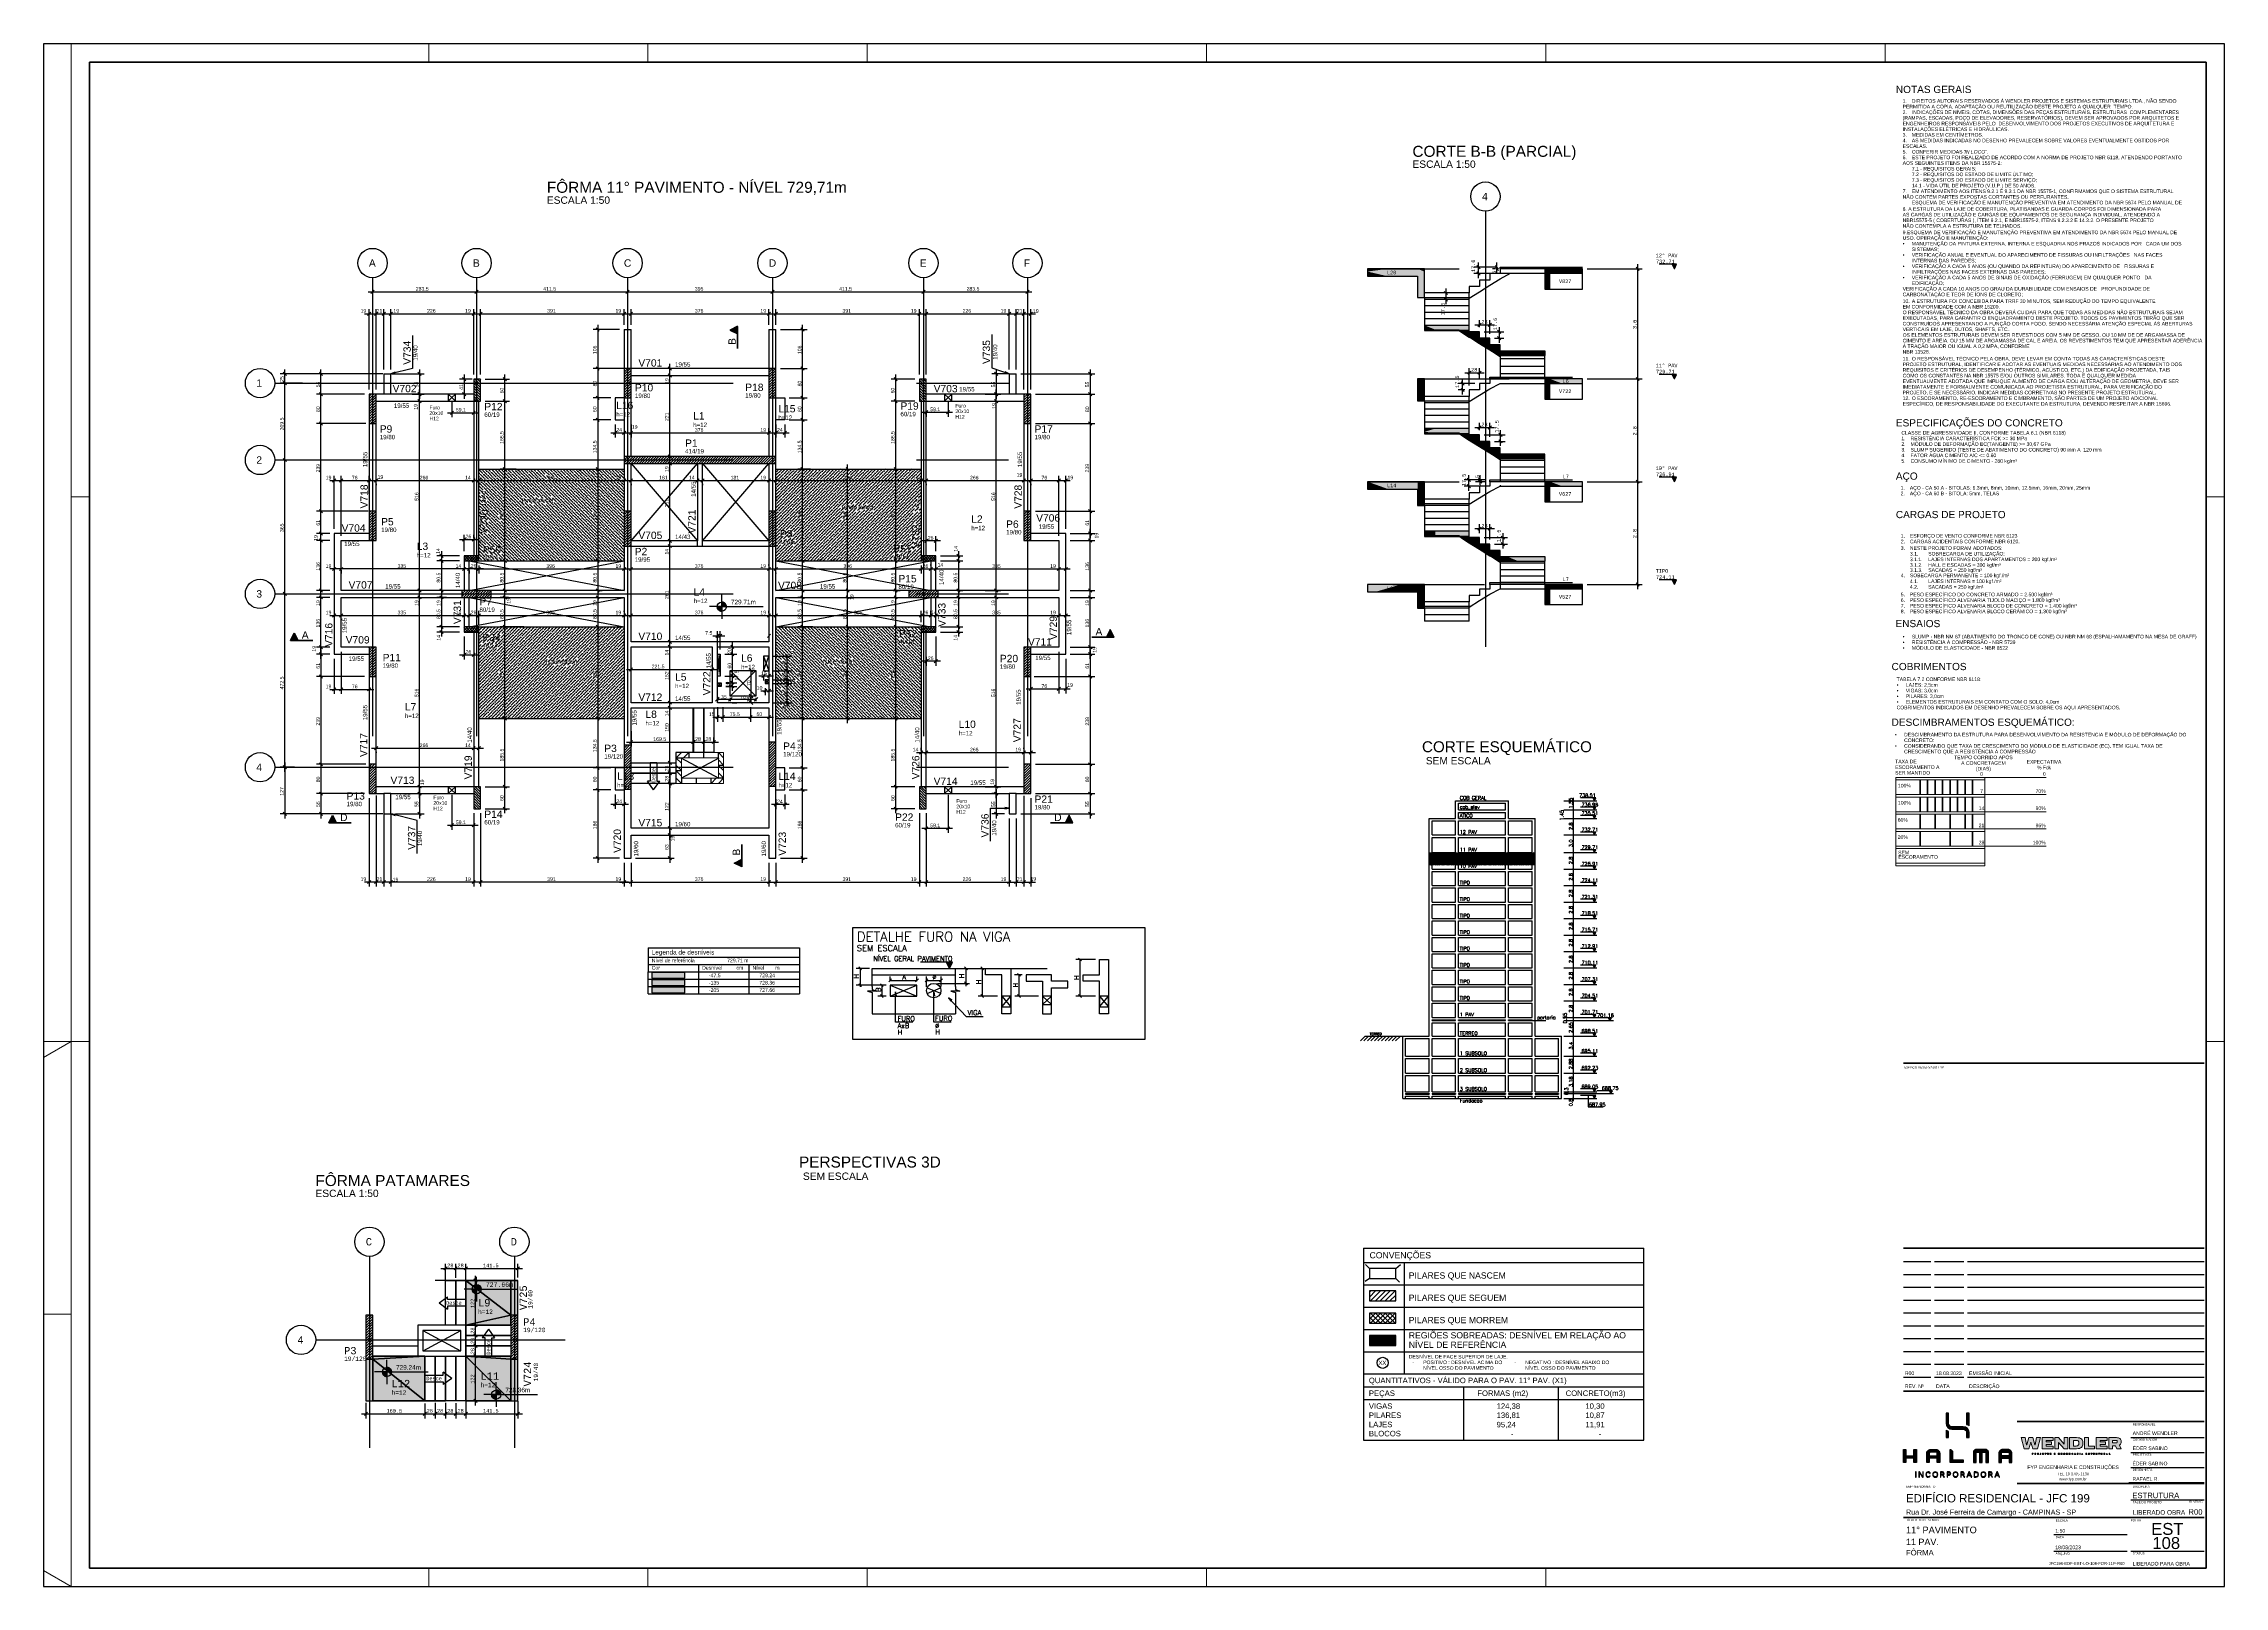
# Paper-space layout 'Layout1' of a CAD drawing. Extents: x -47 to 72, y -79 to 5.
# The model-space entities are those that its viewports show. They can reach past a viewport. Long polylines and large blocks are cut down to what shows.
import ezdxf
from ezdxf.enums import TextEntityAlignment as Align

# ---------------------------------------------------------------- set-up
doc = ezdxf.new("R2010")
doc.units = 0
doc.header["$MEASUREMENT"] = 0
for name, pattern in [('Dash', [0.5, 0.3, -0.2]), ('ESTILO_TQS_0001', [1, 0.7, -0.3]), ('ESTILO_TQS_0002', [0.4, 0.1, -0.3]), ('ESTILO_TQS_0004', [1.12, 0.5, -0.2, 0.01, -0.2, 0.01, -0.2])]:
    doc.linetypes.add(name, pattern=pattern)
doc.layers.get('0').update_dxf_attribs({"linetype": 'CONTINUOUS'})
doc.layers.get('Defpoints').update_dxf_attribs({"linetype": 'CONTINUOUS'})
doc.layers.add('00VIEWPORT', color=255, linetype='CONTINUOUS', plot=False)
for name, color, linetype in [('119', 253, 'CONTINUOUS'), ('2', 2, 'CONTINUOUS'), ('20', 7, 'CONTINUOUS'), ('200', 7, 'ESTILO_TQS_0002'), ('21', 5, 'CONTINUOUS'), ('216', 3, 'CONTINUOUS'), ('221', 11, 'CONTINUOUS'), ('226', 2, 'CONTINUOUS'), ('31', 6, 'CONTINUOUS'), ('32', 7, 'CONTINUOUS'), ('34', 252, 'CONTINUOUS'), ('35', 7, 'CONTINUOUS'), ('36', 253, 'CONTINUOUS'), ('37', 4, 'CONTINUOUS'), ('38', 190, 'CONTINUOUS'), ('39', 74, 'CONTINUOUS'), ('4', 2, 'CONTINUOUS'), ('40', 240, 'CONTINUOUS'), ('42', 3, 'CONTINUOUS'), ('43', 3, 'CONTINUOUS'), ('44', 3, 'CONTINUOUS'), ('45', 2, 'CONTINUOUS'), ('46', 2, 'CONTINUOUS'), ('47', 2, 'CONTINUOUS'), ('48', 4, 'CONTINUOUS'), ('50', 5, 'CONTINUOUS'), ('51', 5, 'CONTINUOUS'), ('52', 1, 'CONTINUOUS'), ('53', 242, 'CONTINUOUS'), ('54', 242, 'CONTINUOUS'), ('55', 12, 'CONTINUOUS'), ('57', 71, 'CONTINUOUS'), ('58', 220, 'CONTINUOUS'), ('59', 183, 'CONTINUOUS'), ('6', 3, 'CONTINUOUS'), ('67', 7, 'CONTINUOUS'), ('68', 4, 'CONTINUOUS'), ('70', 160, 'CONTINUOUS'), ('73', 2, 'CONTINUOUS'), ('74', 2, 'CONTINUOUS'), ('75', 9, 'CONTINUOUS'), ('76', 3, 'CONTINUOUS'), ('79', 12, 'CONTINUOUS'), ('80', 6, 'CONTINUOUS'), ('81', 2, 'CONTINUOUS'), ('82', 252, 'CONTINUOUS'), ('Camada 1', 7, 'CONTINUOUS'), ('Carimbo', 7, 'CONTINUOUS'), ('TEXTO', 7, 'CONTINUOUS')]:
    doc.layers.add(name, color=color, linetype=linetype)
for name, color, linetype, lineweight in [('WP_ANOTAÇÃO GERAL', 2, 'CONTINUOUS', 13), ('WP_BLOCOS', 4, 'CONTINUOUS', 13), ('WP_EST', 9, 'CONTINUOUS', 13), ('WP_FOLHA_MLINHAEXTERNA', 8, 'CONTINUOUS', 9), ('WP_FOLHA_MLINHAINTERNA', 3, 'CONTINUOUS', 50), ('WP_LINHAS 0_1PEN', 2, 'CONTINUOUS', 13), ('WP_LINHAS OCULTAS', 9, 'Dash', 13), ('WP_MARGEM_CARIMBO', 2, 'CONTINUOUS', 9), ('WP_NOTAS', 2, 'CONTINUOUS', 9), ('WP_TÍTULO DE VISTA', 3, 'CONTINUOUS', 9)]:
    doc.layers.add(name, color=color, linetype=linetype, lineweight=lineweight)
doc.styles.add('Arial', font='arial.ttf', dxfattribs={"height": 7.5})
doc.styles.add('Arial_12', font='arial.ttf', dxfattribs={"height": 0.393413})
doc.styles.add('Arial_2mm 1-50', font='arial.ttf', dxfattribs={"height": 9.835329})
doc.styles.add('Arial_4', font='arial.ttf', dxfattribs={"height": 16})
doc.styles.add('Arial_8', font='arial.ttf', dxfattribs={"height": 0.16875})
doc.styles.add('FYP - ARIAL', font='arial.ttf')
doc.styles.get("Standard").update_dxf_attribs({"font": 'ROMANS.SHX'})
doc.styles.add('TQS_ARIAL', font='arial.ttf')
doc.styles.add('TQS_LUCIDA_CONSOLE', font='lucon.TTF')
doc.dimstyles.new('Diagonal 2mm 1-50', dxfattribs={"dimscale": 30.48, "dimtxt": 9.835329, "dimasz": 0.328084, "dimexe": 0.164042, "dimexo": 0.164042, "dimgap": 0.04101, "dimtad": 1, "dimdsep": 46, "dimtxsty": 'Arial_2mm 1-50', "dimblk1": 'OBLIQUE', "dimblk2": 'OBLIQUE', "dimsah": 1, "dimcen": 0.09, "dimadec": 8, "dimazin": 0, "dimtfac": 1, "dimtdec": 8, "dimtmove": 1, "dimatfit": 0, "dimfxl": 1, "dimtvp": 1, "dimtfillclr": 256, "dimtolj": 1, "dimtzin": 0, "dimarcsym": 2})

# ---------------------------------------------------------------- blocks, each defined once
blk = doc.blocks.new('WP-Folha-Carimbo Padrão-R3 - A0-2218446-ESQUEMA DE FERRO _ GRAUTE')
at = {"layer": 'WP_FOLHA_MLINHAEXTERNA'}
for p, q in [((-88.95, 45.5), (29.95, 45.5)), ((-88.95, -38.6), (-88.95, 45.5)), ((-87.45, 45.5), (-87.45, -38.6)), ((-67.95, 45.5), (-67.95, 44.5)), ((-56, 44.5), (-56, 45.5)), ((-44.05, 44.5), (-44.05, 45.5)), ((-25.55, 44.5), (-25.55, 45.5)), ((-7.05, 44.5), (-7.05, 45.5)), ((11.45, 44.5), (11.45, 45.5)), ((29.95, 45.5), (29.95, -38.6)), ((-87.45, 20.8), (-86.45, 20.8)), ((28.95, 20.8), (29.95, 20.8)), ((-87.45, -8.9), (-88.95, -9.77)), ((-88.95, -8.9), (-88.95, -38.6)), ((-86.45, -8.9), (-88.95, -8.9)), ((-88.95, -8.9), (-88.95, -38.6)), ((28.95, -8.9), (29.95, -8.9)), ((-88.95, -23.75), (-87.45, -23.75)), ((-87.45, -38.6), (-88.95, -37.73)), ((-67.95, -37.6), (-67.95, -38.6)), ((-56, -38.6), (-56, -37.6)), ((-44.05, -38.6), (-44.05, -37.6)), ((-25.55, -38.6), (-25.55, -37.6)), ((-7.05, -38.6), (-7.05, -37.6)), ((29.95, -38.6), (-88.95, -38.6))]:
    blk.add_line(p, q, dxfattribs=at)
at = {"layer": 'WP_FOLHA_MLINHAINTERNA'}
for p, q in [((-86.45, -37.6), (-86.45, 44.5)), ((-86.45, 44.5), (28.95, 44.5)), ((28.95, 44.5), (28.95, -37.6)), ((28.95, -37.6), (-86.45, -37.6))]:
    blk.add_line(p, q, dxfattribs=at)
blk = doc.blocks.new('block 143')
at = {"layer": 'Camada 1', "lineweight": 0}
for points, knots in [([(4424, -637), (4423, -636), (4422, -636), (4421, -636), (4421, -636), (4414, -636), (4414, -636), (4414, -636), (4414, -651), (4414, -651), (4414, -651), (4417, -651), (4417, -651), (4417, -651), (4417, -645), (4417, -645), (4417, -645), (4421, -645), (4421, -645), (4422, -645), (4423, -645), (4424, -644), (4424, -644), (4425, -644), (4425, -643), (4426, -642), (4426, -641), (4426, -640), (4426, -640), (4426, -639), (4425, -638), (4425, -637), (4424, -637), (4424, -637)], [0, 0, 0, 0, 1, 1, 1, 2, 2, 2, 3, 3, 3, 4, 4, 4, 5, 5, 5, 6, 6, 6, 7, 7, 7, 8, 8, 8, 9, 9, 9, 10, 10, 10, 11, 11, 11, 11]), ([(4423, -641), (4422, -642), (4422, -642), (4422, -642), (4422, -642), (4421, -642), (4421, -642), (4421, -642), (4417, -642), (4417, -642), (4417, -642), (4417, -639), (4417, -639), (4417, -639), (4421, -639), (4421, -639), (4421, -639), (4422, -639), (4422, -639), (4422, -639), (4422, -639), (4423, -640), (4423, -640), (4423, -640), (4423, -640), (4423, -641), (4423, -641), (4423, -641)], [0, 0, 0, 0, 1, 1, 1, 2, 2, 2, 3, 3, 3, 4, 4, 4, 5, 5, 5, 6, 6, 6, 7, 7, 7, 8, 8, 8, 9, 9, 9, 9])]:
    blk.add_open_spline(points, degree=3, knots=knots, dxfattribs=at)
blk = doc.blocks.new('block 144')
at = {"layer": 'Camada 1', "lineweight": 0}
for points, knots in [([(4450, -644), (4451, -644), (4452, -643), (4452, -643), (4452, -642), (4453, -641), (4453, -640), (4453, -639), (4452, -639), (4452, -638), (4452, -637), (4451, -637), (4450, -637), (4450, -636), (4449, -636), (4448, -636), (4448, -636), (4441, -636), (4441, -636), (4441, -636), (4441, -651), (4441, -651), (4441, -651), (4444, -651), (4444, -651), (4444, -651), (4444, -645), (4444, -645), (4444, -645), (4446, -645), (4446, -645), (4446, -645), (4449, -651), (4449, -651), (4449, -651), (4453, -651), (4453, -651), (4453, -651), (4449, -645), (4449, -645), (4450, -644), (4450, -644), (4450, -644)], [0, 0, 0, 0, 1, 1, 1, 2, 2, 2, 3, 3, 3, 4, 4, 4, 5, 5, 5, 6, 6, 6, 7, 7, 7, 8, 8, 8, 9, 9, 9, 10, 10, 10, 11, 11, 11, 12, 12, 12, 13, 13, 13, 14, 14, 14, 14]), ([(4449, -642), (4448, -642), (4448, -642), (4448, -642), (4448, -642), (4444, -642), (4444, -642), (4444, -642), (4444, -639), (4444, -639), (4444, -639), (4448, -639), (4448, -639), (4448, -639), (4448, -639), (4449, -639), (4449, -639), (4449, -639), (4449, -639), (4449, -640), (4449, -640), (4449, -640), (4449, -641), (4449, -641), (4449, -641), (4449, -642), (4449, -642), (4449, -642)], [0, 0, 0, 0, 1, 1, 1, 2, 2, 2, 3, 3, 3, 4, 4, 4, 5, 5, 5, 6, 6, 6, 7, 7, 7, 8, 8, 8, 9, 9, 9, 9])]:
    blk.add_open_spline(points, degree=3, knots=knots, dxfattribs=at)
blk = doc.blocks.new('block 145')
at = {"layer": 'Camada 1', "lineweight": 0}
for points in [[(4477, -637), (4476, -636), (4475, -636), (4474, -636), (4472, -636), (4471, -636), (4470, -637), (4469, -637), (4469, -638), (4468, -638), (4468, -639), (4467, -640), (4467, -641), (4467, -641), (4467, -645), (4467, -645), (4467, -646), (4468, -647), (4468, -648), (4469, -649), (4469, -650), (4470, -650), (4471, -651), (4472, -651), (4474, -651), (4475, -651), (4476, -651), (4477, -650), (4478, -650), (4478, -649), (4479, -648), (4479, -647), (4480, -646), (4480, -645), (4480, -645), (4480, -641), (4480, -641), (4480, -640), (4479, -639), (4479, -638), (4478, -638), (4478, -637), (4477, -637)], [(4476, -645), (4476, -646), (4476, -646), (4476, -647), (4476, -647), (4475, -647), (4475, -648), (4475, -648), (4474, -648), (4474, -648), (4473, -648), (4472, -648), (4472, -648), (4472, -647), (4471, -647), (4471, -647), (4471, -646), (4471, -646), (4471, -645), (4471, -645), (4471, -641), (4471, -641), (4471, -641), (4471, -640), (4471, -640), (4471, -639), (4472, -639), (4472, -639), (4472, -639), (4473, -639), (4474, -639), (4474, -639), (4475, -639), (4475, -639), (4475, -639), (4476, -639), (4476, -640), (4476, -640), (4476, -641), (4476, -641), (4476, -641), (4476, -645), (4476, -645)]]:
    blk.add_open_spline(points, degree=3, knots=[0, 0, 0, 0, 1, 1, 1, 2, 2, 2, 3, 3, 3, 4, 4, 4, 5, 5, 5, 6, 6, 6, 7, 7, 7, 8, 8, 8, 9, 9, 9, 10, 10, 10, 11, 11, 11, 12, 12, 12, 13, 13, 13, 14, 14, 14, 14], dxfattribs=at)
blk = doc.blocks.new('block 146')
at = {"layer": 'Camada 1', "lineweight": 0}
for points in [[(4576, -637), (4575, -636), (4574, -636), (4573, -636), (4572, -636), (4571, -636), (4570, -637), (4569, -637), (4568, -638), (4568, -638), (4567, -639), (4567, -640), (4567, -641), (4567, -641), (4567, -645), (4567, -645), (4567, -646), (4567, -647), (4568, -648), (4568, -649), (4569, -650), (4570, -650), (4571, -651), (4572, -651), (4573, -651), (4574, -651), (4575, -651), (4576, -650), (4577, -650), (4578, -649), (4578, -648), (4579, -647), (4579, -646), (4579, -645), (4579, -645), (4579, -641), (4579, -641), (4579, -640), (4579, -639), (4578, -638), (4578, -638), (4577, -637), (4576, -637)], [(4576, -645), (4576, -646), (4576, -646), (4576, -647), (4575, -647), (4575, -647), (4575, -648), (4574, -648), (4574, -648), (4573, -648), (4573, -648), (4572, -648), (4572, -648), (4571, -647), (4571, -647), (4571, -647), (4570, -646), (4570, -646), (4570, -645), (4570, -645), (4570, -641), (4570, -641), (4570, -641), (4570, -640), (4571, -640), (4571, -639), (4571, -639), (4572, -639), (4572, -639), (4573, -639), (4573, -639), (4574, -639), (4574, -639), (4575, -639), (4575, -639), (4575, -639), (4576, -640), (4576, -640), (4576, -641), (4576, -641), (4576, -641), (4576, -645), (4576, -645)]]:
    blk.add_open_spline(points, degree=3, knots=[0, 0, 0, 0, 1, 1, 1, 2, 2, 2, 3, 3, 3, 4, 4, 4, 5, 5, 5, 6, 6, 6, 7, 7, 7, 8, 8, 8, 9, 9, 9, 10, 10, 10, 11, 11, 11, 12, 12, 12, 13, 13, 13, 14, 14, 14, 14], dxfattribs=at)
blk = doc.blocks.new('block 147')
at = {"layer": 'Camada 1', "lineweight": 0}
for points in [[(4847, -636), (4840, -651), (4843, -651), (4844, -648), (4851, -648), (4852, -651), (4855, -651), (4849, -636), (4847, -636)], [(4846, -646), (4848, -641), (4850, -646), (4846, -646)]]:
    blk.add_lwpolyline(points, dxfattribs=at)
blk = doc.blocks.new('block 148')
at = {"layer": 'Camada 1', "lineweight": 0}
for points, knots in [([(4879, -644), (4879, -644), (4880, -643), (4880, -643), (4881, -642), (4881, -641), (4881, -640), (4881, -639), (4881, -639), (4880, -638), (4880, -637), (4879, -637), (4879, -637), (4878, -636), (4877, -636), (4876, -636), (4876, -636), (4869, -636), (4869, -636), (4869, -636), (4869, -651), (4869, -651), (4869, -651), (4872, -651), (4872, -651), (4872, -651), (4872, -645), (4872, -645), (4872, -645), (4874, -645), (4874, -645), (4874, -645), (4878, -651), (4878, -651), (4878, -651), (4881, -651), (4881, -651), (4881, -651), (4877, -645), (4877, -645), (4878, -644), (4878, -644), (4879, -644)], [0, 0, 0, 0, 1, 1, 1, 2, 2, 2, 3, 3, 3, 4, 4, 4, 5, 5, 5, 6, 6, 6, 7, 7, 7, 8, 8, 8, 9, 9, 9, 10, 10, 10, 11, 11, 11, 12, 12, 12, 13, 13, 13, 14, 14, 14, 14]), ([(4877, -642), (4876, -642), (4876, -642), (4876, -642), (4876, -642), (4872, -642), (4872, -642), (4872, -642), (4872, -639), (4872, -639), (4872, -639), (4876, -639), (4876, -639), (4876, -639), (4877, -639), (4877, -639), (4877, -639), (4877, -639), (4877, -639), (4877, -640), (4878, -640), (4878, -640), (4878, -641), (4877, -641), (4877, -641), (4877, -642), (4877, -642), (4877, -642)], [0, 0, 0, 0, 1, 1, 1, 2, 2, 2, 3, 3, 3, 4, 4, 4, 5, 5, 5, 6, 6, 6, 7, 7, 7, 8, 8, 8, 9, 9, 9, 9])]:
    blk.add_open_spline(points, degree=3, knots=knots, dxfattribs=at)
blk = doc.blocks.new('block 149')
at = {"layer": 'Camada 1', "lineweight": 0}
for points in [[(4919, -636), (4913, -651), (4916, -651), (4917, -648), (4923, -648), (4924, -651), (4928, -651), (4921, -636), (4919, -636)], [(4918, -646), (4920, -641), (4922, -646), (4918, -646)]]:
    blk.add_lwpolyline(points, dxfattribs=at)
blk = doc.blocks.new('block 150')
at = {"layer": 'Camada 1', "lineweight": 0}
for points, knots in [([(5042, -644), (5043, -644), (5044, -643), (5044, -643), (5044, -642), (5045, -641), (5045, -640), (5045, -639), (5044, -639), (5044, -638), (5044, -637), (5043, -637), (5042, -637), (5042, -636), (5041, -636), (5040, -636), (5040, -636), (5033, -636), (5033, -636), (5033, -636), (5033, -651), (5033, -651), (5033, -651), (5036, -651), (5036, -651), (5036, -651), (5036, -645), (5036, -645), (5036, -645), (5038, -645), (5038, -645), (5038, -645), (5042, -651), (5042, -651), (5042, -651), (5045, -651), (5045, -651), (5045, -651), (5041, -645), (5041, -645), (5042, -644), (5042, -644), (5042, -644)], [0, 0, 0, 0, 1, 1, 1, 2, 2, 2, 3, 3, 3, 4, 4, 4, 5, 5, 5, 6, 6, 6, 7, 7, 7, 8, 8, 8, 9, 9, 9, 10, 10, 10, 11, 11, 11, 12, 12, 12, 13, 13, 13, 14, 14, 14, 14]), ([(5041, -642), (5040, -642), (5040, -642), (5040, -642), (5040, -642), (5036, -642), (5036, -642), (5036, -642), (5036, -639), (5036, -639), (5036, -639), (5040, -639), (5040, -639), (5040, -639), (5040, -639), (5041, -639), (5041, -639), (5041, -639), (5041, -639), (5041, -640), (5041, -640), (5041, -640), (5041, -641), (5041, -641), (5041, -641), (5041, -642), (5041, -642), (5041, -642)], [0, 0, 0, 0, 1, 1, 1, 2, 2, 2, 3, 3, 3, 4, 4, 4, 5, 5, 5, 6, 6, 6, 7, 7, 7, 8, 8, 8, 9, 9, 9, 9])]:
    blk.add_open_spline(points, degree=3, knots=knots, dxfattribs=at)
blk = doc.blocks.new('block 151')
at = {"layer": 'Camada 1', "lineweight": 0}
for points, knots in [([(5147, -644), (5148, -644), (5149, -643), (5149, -643), (5149, -642), (5150, -641), (5150, -640), (5150, -639), (5149, -639), (5149, -638), (5149, -637), (5148, -637), (5147, -637), (5147, -636), (5146, -636), (5145, -636), (5145, -636), (5138, -636), (5138, -636), (5138, -636), (5138, -651), (5138, -651), (5138, -651), (5141, -651), (5141, -651), (5141, -651), (5141, -645), (5141, -645), (5141, -645), (5143, -645), (5143, -645), (5143, -645), (5146, -651), (5146, -651), (5146, -651), (5150, -651), (5150, -651), (5150, -651), (5146, -645), (5146, -645), (5147, -644), (5147, -644), (5147, -644)], [0, 0, 0, 0, 1, 1, 1, 2, 2, 2, 3, 3, 3, 4, 4, 4, 5, 5, 5, 6, 6, 6, 7, 7, 7, 8, 8, 8, 9, 9, 9, 10, 10, 10, 11, 11, 11, 12, 12, 12, 13, 13, 13, 14, 14, 14, 14]), ([(5146, -642), (5145, -642), (5145, -642), (5145, -642), (5145, -642), (5141, -642), (5141, -642), (5141, -642), (5141, -639), (5141, -639), (5141, -639), (5145, -639), (5145, -639), (5145, -639), (5145, -639), (5146, -639), (5146, -639), (5146, -639), (5146, -639), (5146, -640), (5146, -640), (5146, -640), (5146, -641), (5146, -641), (5146, -641), (5146, -642), (5146, -642), (5146, -642)], [0, 0, 0, 0, 1, 1, 1, 2, 2, 2, 3, 3, 3, 4, 4, 4, 5, 5, 5, 6, 6, 6, 7, 7, 7, 8, 8, 8, 9, 9, 9, 9])]:
    blk.add_open_spline(points, degree=3, knots=knots, dxfattribs=at)
blk = doc.blocks.new('block 152')
at = {"layer": 'Camada 1', "lineweight": 0}
for points in [[(5169, -636), (5163, -651), (5166, -651), (5167, -648), (5173, -648), (5174, -651), (5178, -651), (5171, -636), (5169, -636)], [(5168, -646), (5170, -641), (5172, -646), (5168, -646)]]:
    blk.add_lwpolyline(points, dxfattribs=at)
blk = doc.blocks.new('block 153')
at = {"layer": 'Camada 1', "lineweight": 0}
for points in [[(4913, -493), (4908, -489), (4901, -485), (4893, -483), (4885, -481), (4875, -479), (4864, -479), (4864, -479), (4792, -479), (4792, -479), (4792, -479), (4792, -592), (4792, -592), (4792, -592), (4864, -592), (4864, -592), (4875, -592), (4885, -590), (4893, -588), (4901, -585), (4908, -582), (4913, -578), (4918, -573), (4922, -568), (4924, -562), (4926, -556), (4928, -549), (4928, -542), (4928, -542), (4928, -529), (4928, -529), (4928, -522), (4926, -515), (4924, -509), (4922, -503), (4918, -498), (4913, -493)], [(4887, -540), (4887, -543), (4887, -546), (4886, -549), (4885, -552), (4883, -555), (4881, -557), (4879, -559), (4876, -561), (4873, -562), (4870, -563), (4865, -564), (4861, -564), (4861, -564), (4832, -564), (4832, -564), (4832, -564), (4832, -507), (4832, -507), (4832, -507), (4861, -507), (4861, -507), (4866, -507), (4870, -508), (4874, -509), (4877, -511), (4880, -513), (4882, -515), (4884, -517), (4885, -519), (4886, -522), (4887, -525), (4887, -527), (4887, -530), (4887, -530), (4887, -540), (4887, -540)]]:
    blk.add_open_spline(points, degree=3, knots=[0, 0, 0, 0, 1, 1, 1, 2, 2, 2, 3, 3, 3, 4, 4, 4, 5, 5, 5, 6, 6, 6, 7, 7, 7, 8, 8, 8, 9, 9, 9, 10, 10, 10, 11, 11, 11, 12, 12, 12, 12], dxfattribs=at)
blk = doc.blocks.new('block 154')
at = {"layer": 'Camada 1', "lineweight": 0}
for points, knots in [([(5312, -539), (5314, -534), (5315, -529), (5315, -522), (5315, -522), (5315, -515), (5315, -515), (5315, -510), (5314, -505), (5311, -500), (5309, -496), (5306, -492), (5301, -489), (5297, -486), (5292, -483), (5286, -482), (5280, -480), (5273, -479), (5266, -479), (5266, -479), (5189, -479), (5189, -479), (5189, -479), (5189, -592), (5189, -592), (5189, -592), (5228, -592), (5228, -592), (5228, -592), (5228, -561), (5228, -561), (5228, -561), (5257, -561), (5257, -561), (5257, -561), (5271, -592), (5271, -592), (5271, -592), (5315, -592), (5315, -592), (5315, -592), (5297, -554), (5297, -554), (5299, -553), (5300, -552), (5302, -551), (5306, -548), (5309, -544), (5312, -539)], [0, 0, 0, 0, 1, 1, 1, 2, 2, 2, 3, 3, 3, 4, 4, 4, 5, 5, 5, 6, 6, 6, 7, 7, 7, 8, 8, 8, 9, 9, 9, 10, 10, 10, 11, 11, 11, 12, 12, 12, 13, 13, 13, 14, 14, 14, 15, 15, 15, 16, 16, 16, 16]), ([(5275, -522), (5275, -524), (5274, -526), (5273, -527), (5273, -529), (5272, -530), (5270, -531), (5269, -532), (5267, -532), (5265, -533), (5264, -533), (5262, -533), (5260, -533), (5260, -533), (5228, -533), (5228, -533), (5228, -533), (5228, -507), (5228, -507), (5228, -507), (5261, -507), (5261, -507), (5263, -507), (5265, -507), (5266, -508), (5268, -508), (5270, -509), (5271, -509), (5272, -510), (5273, -511), (5274, -513), (5274, -514), (5275, -516), (5275, -518), (5275, -518), (5275, -522), (5275, -522)], [0, 0, 0, 0, 1, 1, 1, 2, 2, 2, 3, 3, 3, 4, 4, 4, 5, 5, 5, 6, 6, 6, 7, 7, 7, 8, 8, 8, 9, 9, 9, 10, 10, 10, 11, 11, 11, 12, 12, 12, 12])]:
    blk.add_open_spline(points, degree=3, knots=knots, dxfattribs=at)
blk = doc.blocks.new('block 142')
at = {"layer": 'Camada 1', "true_color": 0xff4000}
h = blk.add_hatch(color=20, dxfattribs=at)
h.dxf.hatch_style = 2
h.paths.add_polyline_path([(5501, -645), (5712, -645), (5712, -592), (5576, -592), (5576, -564), (5681, -564), (5681, -512), (5576, -512), (5576, -484), (5712, -484), (5712, -430), (5501, -430)])
h.paths.add_polyline_path([(4456, -645), (4667, -645), (4667, -592), (4531, -592), (4531, -564), (4636, -564), (4636, -512), (4531, -512), (4531, -484), (4667, -484), (4667, -430), (4456, -430)])
h.paths.add_polyline_path([(4881, -557), (4770, -430), (4699, -430), (4699, -645), (4772, -645), (4771, -523), (4879, -645), (4952, -645), (4952, -430), (4879, -430)])
edge = h.paths.add_edge_path()
edge.add_spline(control_points=[(5215, -457), (5206, -448), (5193, -442), (5178, -437), (5162, -432), (5144, -430), (5122, -430), (5122, -430), (4985, -430), (4985, -430), (4985, -430), (4985, -645), (4985, -645), (4985, -645), (5122, -645), (5122, -645), (5144, -645), (5163, -643), (5178, -638), (5194, -633), (5206, -627), (5216, -618), (5226, -610), (5233, -600), (5237, -589), (5242, -577), (5244, -564), (5244, -551), (5244, -551), (5244, -525), (5244, -525), (5244, -511), (5242, -498), (5237, -487), (5232, -475), (5225, -465), (5215, -457)], knot_values=[0, 0, 0, 0, 1, 1, 1, 2, 2, 2, 3, 3, 3, 4, 4, 4, 5, 5, 5, 6, 6, 6, 7, 7, 7, 8, 8, 8, 9, 9, 9, 10, 10, 10, 11, 11, 11, 12, 12, 12, 12], degree=3, periodic=0)
edge = h.paths.add_edge_path()
edge.add_spline(control_points=[(5167, -546), (5167, -552), (5166, -559), (5164, -564), (5162, -570), (5159, -575), (5155, -579), (5151, -583), (5145, -586), (5139, -589), (5133, -591), (5125, -592), (5116, -592), (5116, -592), (5061, -592), (5061, -592), (5061, -592), (5061, -484), (5061, -484), (5061, -484), (5115, -484), (5115, -484), (5126, -484), (5134, -485), (5141, -488), (5147, -490), (5153, -494), (5156, -498), (5160, -502), (5163, -507), (5164, -512), (5166, -517), (5167, -522), (5167, -528), (5167, -528), (5167, -546), (5167, -546)], knot_values=[0, 0, 0, 0, 1, 1, 1, 2, 2, 2, 3, 3, 3, 4, 4, 4, 5, 5, 5, 6, 6, 6, 7, 7, 7, 8, 8, 8, 9, 9, 9, 10, 10, 10, 11, 11, 11, 12, 12, 12, 12], degree=3, periodic=0)
h.paths.add_polyline_path([(5352, -430), (5276, -430), (5276, -645), (5469, -645), (5469, -592), (5352, -592)])
h.paths.add_polyline_path([(4317, -569), (4311, -569), (4272, -430), (4196, -430), (4157, -569), (4151, -569), (4121, -430), (4044, -430), (4104, -645), (4197, -645), (4232, -515), (4234, -515), (4236, -515), (4272, -645), (4364, -645), (4424, -430), (4347, -430)])
edge = h.paths.add_edge_path()
edge.add_spline(control_points=[(5980, -545), (5984, -535), (5986, -525), (5986, -512), (5986, -512), (5986, -499), (5986, -499), (5986, -489), (5984, -479), (5979, -470), (5975, -462), (5969, -454), (5960, -448), (5952, -442), (5942, -438), (5930, -435), (5919, -432), (5906, -430), (5892, -430), (5892, -430), (5744, -430), (5744, -430), (5744, -430), (5744, -645), (5744, -645), (5744, -645), (5820, -645), (5820, -645), (5820, -645), (5820, -587), (5820, -587), (5820, -587), (5875, -587), (5875, -587), (5875, -587), (5902, -645), (5902, -645), (5902, -645), (5986, -645), (5986, -645), (5986, -645), (5953, -574), (5953, -574), (5956, -572), (5958, -570), (5961, -568), (5969, -562), (5975, -554), (5980, -545)], knot_values=[0, 0, 0, 0, 1, 1, 1, 2, 2, 2, 3, 3, 3, 4, 4, 4, 5, 5, 5, 6, 6, 6, 7, 7, 7, 8, 8, 8, 9, 9, 9, 10, 10, 10, 11, 11, 11, 12, 12, 12, 13, 13, 13, 14, 14, 14, 15, 15, 15, 16, 16, 16, 16], degree=3, periodic=0)
edge = h.paths.add_edge_path()
edge.add_spline(control_points=[(5909, -511), (5909, -515), (5908, -519), (5907, -521), (5905, -524), (5903, -527), (5900, -529), (5898, -530), (5895, -532), (5892, -533), (5888, -533), (5885, -534), (5881, -534), (5881, -534), (5820, -534), (5820, -534), (5820, -534), (5820, -483), (5820, -483), (5820, -483), (5882, -483), (5882, -483), (5886, -483), (5890, -484), (5893, -484), (5897, -485), (5899, -486), (5902, -488), (5904, -489), (5906, -492), (5907, -494), (5908, -497), (5909, -501), (5909, -505), (5909, -505), (5909, -511), (5909, -511)], knot_values=[0, 0, 0, 0, 1, 1, 1, 2, 2, 2, 3, 3, 3, 4, 4, 4, 5, 5, 5, 6, 6, 6, 7, 7, 7, 8, 8, 8, 9, 9, 9, 10, 10, 10, 11, 11, 11, 12, 12, 12, 12], degree=3, periodic=0)
at = {"layer": 'Camada 1', "true_color": 0x6a6a6c}
h = blk.add_hatch(color=251, dxfattribs=at)
h.dxf.hatch_style = 2
edge = h.paths.add_edge_path()
edge.add_spline(control_points=[(4278, -731), (4276, -731), (4275, -730), (4273, -730), (4273, -730), (4260, -730), (4260, -730), (4260, -730), (4260, -758), (4260, -758), (4260, -758), (4266, -758), (4266, -758), (4266, -758), (4266, -748), (4266, -748), (4266, -748), (4273, -748), (4273, -748), (4275, -748), (4276, -747), (4278, -746), (4279, -746), (4281, -745), (4281, -743), (4282, -742), (4283, -741), (4283, -739), (4283, -737), (4282, -736), (4281, -734), (4281, -733), (4279, -732), (4278, -731)], knot_values=[0, 0, 0, 0, 1, 1, 1, 2, 2, 2, 3, 3, 3, 4, 4, 4, 5, 5, 5, 6, 6, 6, 7, 7, 7, 8, 8, 8, 9, 9, 9, 10, 10, 10, 11, 11, 11, 11], degree=3, periodic=0)
edge = h.paths.add_edge_path()
edge.add_spline(control_points=[(4276, -741), (4276, -741), (4275, -742), (4275, -742), (4274, -742), (4273, -742), (4273, -742), (4273, -742), (4266, -742), (4266, -742), (4266, -742), (4266, -735), (4266, -735), (4266, -735), (4273, -735), (4273, -735), (4273, -735), (4274, -736), (4275, -736), (4275, -736), (4276, -737), (4276, -737), (4276, -738), (4276, -738), (4276, -739), (4276, -740), (4276, -740), (4276, -741)], knot_values=[0, 0, 0, 0, 1, 1, 1, 2, 2, 2, 3, 3, 3, 4, 4, 4, 5, 5, 5, 6, 6, 6, 7, 7, 7, 8, 8, 8, 9, 9, 9, 9], degree=3, periodic=0)
edge = h.paths.add_edge_path()
edge.add_spline(control_points=[(4329, -746), (4331, -745), (4332, -744), (4332, -743), (4333, -742), (4333, -740), (4333, -739), (4333, -737), (4333, -736), (4332, -734), (4332, -733), (4331, -732), (4329, -731), (4328, -731), (4326, -730), (4325, -730), (4325, -730), (4310, -730), (4310, -730), (4310, -730), (4310, -758), (4310, -758), (4310, -758), (4316, -758), (4316, -758), (4316, -758), (4316, -747), (4316, -747), (4316, -747), (4320, -747), (4320, -747), (4320, -747), (4327, -758), (4327, -758), (4327, -758), (4335, -758), (4335, -758), (4335, -758), (4327, -747), (4327, -747), (4328, -747), (4329, -746), (4329, -746)], knot_values=[0, 0, 0, 0, 1, 1, 1, 2, 2, 2, 3, 3, 3, 4, 4, 4, 5, 5, 5, 6, 6, 6, 7, 7, 7, 8, 8, 8, 9, 9, 9, 10, 10, 10, 11, 11, 11, 12, 12, 12, 13, 13, 13, 14, 14, 14, 14], degree=3, periodic=0)
edge = h.paths.add_edge_path()
edge.add_spline(control_points=[(4326, -742), (4325, -742), (4325, -742), (4324, -742), (4324, -742), (4316, -742), (4316, -742), (4316, -742), (4316, -735), (4316, -735), (4316, -735), (4324, -735), (4324, -735), (4325, -735), (4325, -736), (4326, -736), (4326, -736), (4327, -737), (4327, -737), (4327, -738), (4327, -738), (4327, -739), (4327, -739), (4327, -740), (4327, -740), (4327, -741), (4326, -741), (4326, -742)], knot_values=[0, 0, 0, 0, 1, 1, 1, 2, 2, 2, 3, 3, 3, 4, 4, 4, 5, 5, 5, 6, 6, 6, 7, 7, 7, 8, 8, 8, 9, 9, 9, 9], degree=3, periodic=0)
edge = h.paths.add_edge_path()
edge.add_spline(control_points=[(4380, -731), (4378, -731), (4376, -730), (4374, -730), (4371, -730), (4369, -731), (4367, -731), (4366, -732), (4364, -733), (4363, -735), (4362, -737), (4362, -738), (4362, -740), (4362, -740), (4362, -748), (4362, -748), (4362, -750), (4362, -752), (4363, -754), (4364, -755), (4366, -757), (4367, -757), (4369, -758), (4371, -759), (4374, -759), (4376, -759), (4378, -758), (4380, -757), (4382, -757), (4383, -755), (4384, -754), (4385, -752), (4385, -750), (4385, -748), (4385, -748), (4385, -740), (4385, -740), (4385, -738), (4385, -737), (4384, -735), (4383, -733), (4382, -732), (4380, -731)], knot_values=[0, 0, 0, 0, 1, 1, 1, 2, 2, 2, 3, 3, 3, 4, 4, 4, 5, 5, 5, 6, 6, 6, 7, 7, 7, 8, 8, 8, 9, 9, 9, 10, 10, 10, 11, 11, 11, 12, 12, 12, 13, 13, 13, 14, 14, 14, 14], degree=3, periodic=0)
edge = h.paths.add_edge_path()
edge.add_spline(control_points=[(4379, -748), (4379, -749), (4379, -750), (4378, -751), (4378, -752), (4377, -752), (4377, -753), (4376, -753), (4375, -753), (4374, -753), (4373, -753), (4372, -753), (4371, -753), (4370, -752), (4369, -752), (4369, -751), (4368, -750), (4368, -749), (4368, -748), (4368, -748), (4368, -740), (4368, -740), (4368, -739), (4368, -738), (4369, -738), (4369, -737), (4370, -736), (4371, -736), (4372, -736), (4373, -735), (4374, -735), (4375, -735), (4376, -736), (4377, -736), (4377, -736), (4378, -737), (4378, -738), (4379, -738), (4379, -739), (4379, -740), (4379, -740), (4379, -748), (4379, -748)], knot_values=[0, 0, 0, 0, 1, 1, 1, 2, 2, 2, 3, 3, 3, 4, 4, 4, 5, 5, 5, 6, 6, 6, 7, 7, 7, 8, 8, 8, 9, 9, 9, 10, 10, 10, 11, 11, 11, 12, 12, 12, 13, 13, 13, 14, 14, 14, 14], degree=3, periodic=0)
edge = h.paths.add_edge_path()
edge.add_spline(control_points=[(4423, -749), (4423, -751), (4423, -752), (4422, -752), (4422, -753), (4421, -754), (4420, -754), (4419, -754), (4418, -753), (4417, -753), (4417, -753), (4416, -752), (4415, -752), (4415, -752), (4410, -755), (4410, -755), (4411, -756), (4412, -757), (4414, -758), (4416, -758), (4417, -759), (4419, -759), (4421, -759), (4423, -758), (4425, -758), (4426, -757), (4428, -756), (4428, -754), (4429, -753), (4430, -751), (4430, -749), (4430, -749), (4430, -730), (4430, -730), (4430, -730), (4423, -730), (4423, -730), (4423, -730), (4423, -749), (4423, -749)], knot_values=[0, 0, 0, 0, 1, 1, 1, 2, 2, 2, 3, 3, 3, 4, 4, 4, 5, 5, 5, 6, 6, 6, 7, 7, 7, 8, 8, 8, 9, 9, 9, 10, 10, 10, 11, 11, 11, 12, 12, 12, 13, 13, 13, 13], degree=3, periodic=0)
h.paths.add_polyline_path([(4459, -758), (4481, -758), (4481, -753), (4465, -753), (4465, -747), (4478, -747), (4478, -742), (4465, -742), (4465, -735), (4481, -735), (4481, -730), (4459, -730)])
h.paths.add_polyline_path([(4504, -735), (4513, -735), (4513, -758), (4519, -758), (4519, -735), (4528, -735), (4528, -730), (4504, -730)])
edge = h.paths.add_edge_path()
edge.add_spline(control_points=[(4571, -731), (4569, -731), (4567, -730), (4564, -730), (4562, -730), (4560, -731), (4558, -731), (4556, -732), (4555, -733), (4554, -735), (4553, -737), (4553, -738), (4553, -740), (4553, -740), (4553, -748), (4553, -748), (4553, -750), (4553, -752), (4554, -754), (4555, -755), (4556, -757), (4558, -757), (4560, -758), (4562, -759), (4564, -759), (4567, -759), (4569, -758), (4571, -757), (4572, -757), (4574, -755), (4575, -754), (4576, -752), (4576, -750), (4576, -748), (4576, -748), (4576, -740), (4576, -740), (4576, -738), (4576, -737), (4575, -735), (4574, -733), (4572, -732), (4571, -731)], knot_values=[0, 0, 0, 0, 1, 1, 1, 2, 2, 2, 3, 3, 3, 4, 4, 4, 5, 5, 5, 6, 6, 6, 7, 7, 7, 8, 8, 8, 9, 9, 9, 10, 10, 10, 11, 11, 11, 12, 12, 12, 13, 13, 13, 14, 14, 14, 14], degree=3, periodic=0)
edge = h.paths.add_edge_path()
edge.add_spline(control_points=[(4570, -748), (4570, -749), (4570, -750), (4569, -751), (4569, -752), (4568, -752), (4567, -753), (4566, -753), (4565, -753), (4564, -753), (4563, -753), (4562, -753), (4562, -753), (4561, -752), (4560, -752), (4560, -751), (4559, -750), (4559, -749), (4559, -748), (4559, -748), (4559, -740), (4559, -740), (4559, -739), (4559, -738), (4560, -738), (4560, -737), (4561, -736), (4562, -736), (4562, -736), (4563, -735), (4564, -735), (4565, -735), (4566, -736), (4567, -736), (4568, -736), (4569, -737), (4569, -738), (4570, -738), (4570, -739), (4570, -740), (4570, -740), (4570, -748), (4570, -748)], knot_values=[0, 0, 0, 0, 1, 1, 1, 2, 2, 2, 3, 3, 3, 4, 4, 4, 5, 5, 5, 6, 6, 6, 7, 7, 7, 8, 8, 8, 9, 9, 9, 10, 10, 10, 11, 11, 11, 12, 12, 12, 13, 13, 13, 14, 14, 14, 14], degree=3, periodic=0)
edge = h.paths.add_edge_path()
edge.add_spline(control_points=[(4623, -743), (4621, -743), (4620, -742), (4618, -742), (4618, -742), (4617, -742), (4617, -742), (4617, -742), (4617, -742), (4617, -742), (4617, -742), (4617, -742), (4617, -742), (4617, -742), (4617, -742), (4617, -742), (4615, -742), (4614, -741), (4613, -741), (4613, -741), (4612, -741), (4612, -740), (4611, -740), (4611, -739), (4611, -738), (4611, -738), (4611, -738), (4611, -738), (4611, -737), (4611, -736), (4612, -736), (4613, -735), (4615, -735), (4617, -735), (4618, -735), (4619, -735), (4620, -736), (4622, -736), (4623, -737), (4624, -737), (4624, -737), (4627, -733), (4627, -733), (4626, -732), (4625, -732), (4624, -731), (4622, -731), (4621, -731), (4620, -730), (4619, -730), (4618, -730), (4617, -730), (4614, -730), (4612, -730), (4610, -731), (4608, -732), (4607, -733), (4606, -734), (4605, -735), (4605, -737), (4605, -739), (4605, -739), (4605, -739), (4605, -739), (4605, -741), (4605, -742), (4606, -743), (4607, -745), (4608, -745), (4610, -746), (4611, -746), (4613, -747), (4615, -747), (4615, -747), (4616, -747), (4616, -747), (4616, -747), (4616, -747), (4616, -747), (4616, -747), (4616, -747), (4616, -747), (4617, -747), (4618, -747), (4619, -748), (4620, -748), (4620, -748), (4621, -748), (4621, -749), (4622, -749), (4622, -750), (4622, -750), (4622, -750), (4622, -750), (4622, -751), (4621, -752), (4620, -753), (4619, -753), (4617, -754), (4615, -754), (4614, -754), (4612, -753), (4610, -753), (4609, -752), (4607, -752), (4606, -751), (4606, -751), (4603, -755), (4603, -755), (4604, -756), (4605, -757), (4607, -757), (4608, -758), (4609, -758), (4611, -758), (4612, -759), (4614, -759), (4615, -759), (4618, -759), (4620, -758), (4622, -758), (4624, -757), (4625, -756), (4626, -755), (4627, -753), (4628, -752), (4628, -750), (4628, -750), (4628, -750), (4628, -750), (4628, -748), (4627, -747), (4626, -746), (4625, -745), (4624, -744), (4623, -743)], knot_values=[0, 0, 0, 0, 1, 1, 1, 2, 2, 2, 3, 3, 3, 4, 4, 4, 5, 5, 5, 6, 6, 6, 7, 7, 7, 8, 8, 8, 9, 9, 9, 10, 10, 10, 11, 11, 11, 12, 12, 12, 13, 13, 13, 14, 14, 14, 15, 15, 15, 16, 16, 16, 17, 17, 17, 18, 18, 18, 19, 19, 19, 20, 20, 20, 21, 21, 21, 22, 22, 22, 23, 23, 23, 24, 24, 24, 25, 25, 25, 26, 26, 26, 27, 27, 27, 28, 28, 28, 29, 29, 29, 30, 30, 30, 31, 31, 31, 32, 32, 32, 33, 33, 33, 34, 34, 34, 35, 35, 35, 36, 36, 36, 37, 37, 37, 38, 38, 38, 39, 39, 39, 40, 40, 40, 41, 41, 41, 42, 42, 42, 43, 43, 43, 44, 44, 44, 45, 45, 45, 45], degree=3, periodic=0)
h.paths.add_polyline_path([(4686, -758), (4708, -758), (4708, -753), (4692, -753), (4692, -747), (4705, -747), (4705, -742), (4692, -742), (4692, -735), (4708, -735), (4708, -730), (4686, -730)])
h.paths.add_polyline_path([(4766, -758), (4788, -758), (4788, -753), (4772, -753), (4772, -747), (4785, -747), (4785, -742), (4772, -742), (4772, -735), (4788, -735), (4788, -730), (4766, -730)])
h.paths.add_polyline_path([(4835, -751), (4823, -730), (4816, -730), (4816, -758), (4822, -758), (4822, -738), (4833, -758), (4840, -758), (4840, -730), (4835, -730)])
edge = h.paths.add_edge_path()
edge.add_spline(control_points=[(4882, -748), (4882, -748), (4887, -748), (4887, -748), (4887, -748), (4887, -748), (4887, -748), (4887, -749), (4886, -750), (4886, -751), (4886, -752), (4885, -752), (4884, -753), (4883, -753), (4882, -753), (4881, -753), (4880, -753), (4879, -753), (4878, -753), (4877, -752), (4877, -752), (4876, -751), (4876, -750), (4876, -750), (4876, -749), (4876, -749), (4876, -741), (4876, -741), (4876, -740), (4876, -739), (4876, -738), (4877, -737), (4877, -737), (4878, -736), (4879, -736), (4880, -736), (4881, -736), (4882, -736), (4883, -736), (4883, -736), (4884, -736), (4884, -736), (4885, -737), (4886, -737), (4886, -738), (4886, -738), (4886, -738), (4893, -738), (4893, -738), (4892, -737), (4892, -735), (4890, -734), (4889, -733), (4888, -732), (4886, -731), (4885, -730), (4883, -730), (4881, -730), (4879, -730), (4877, -731), (4875, -731), (4873, -732), (4872, -733), (4871, -735), (4870, -737), (4869, -738), (4869, -741), (4869, -741), (4869, -749), (4869, -749), (4869, -751), (4870, -752), (4871, -754), (4872, -755), (4873, -757), (4875, -757), (4877, -758), (4879, -759), (4881, -759), (4884, -759), (4886, -758), (4887, -757), (4889, -756), (4890, -755), (4891, -754), (4892, -752), (4893, -750), (4893, -748), (4893, -748), (4893, -743), (4893, -743), (4893, -743), (4882, -743), (4882, -743), (4882, -743), (4882, -748), (4882, -748)], knot_values=[0, 0, 0, 0, 1, 1, 1, 2, 2, 2, 3, 3, 3, 4, 4, 4, 5, 5, 5, 6, 6, 6, 7, 7, 7, 8, 8, 8, 9, 9, 9, 10, 10, 10, 11, 11, 11, 12, 12, 12, 13, 13, 13, 14, 14, 14, 15, 15, 15, 16, 16, 16, 17, 17, 17, 18, 18, 18, 19, 19, 19, 20, 20, 20, 21, 21, 21, 22, 22, 22, 23, 23, 23, 24, 24, 24, 25, 25, 25, 26, 26, 26, 27, 27, 27, 28, 28, 28, 29, 29, 29, 30, 30, 30, 31, 31, 31, 32, 32, 32, 32], degree=3, periodic=0)
h.paths.add_polyline_path([(4922, -758), (4943, -758), (4943, -753), (4928, -753), (4928, -747), (4941, -747), (4941, -742), (4928, -742), (4928, -735), (4943, -735), (4943, -730), (4922, -730)])
h.paths.add_polyline_path([(4990, -751), (4979, -730), (4972, -730), (4972, -758), (4977, -758), (4977, -738), (4989, -758), (4996, -758), (4996, -730), (4990, -730)])
h.paths.add_polyline_path([(5044, -742), (5032, -742), (5032, -730), (5026, -730), (5026, -758), (5032, -758), (5032, -747), (5044, -747), (5044, -758), (5050, -758), (5050, -730), (5044, -730)])
h.paths.add_polyline_path([(5088, -730), (5076, -758), (5083, -758), (5085, -754), (5096, -754), (5098, -758), (5105, -758), (5092, -730)])
h.paths.add_polyline_path([(5087, -749), (5090, -739), (5094, -749)])
edge = h.paths.add_edge_path()
edge.add_spline(control_points=[(5150, -746), (5151, -745), (5152, -744), (5153, -743), (5154, -742), (5154, -740), (5154, -739), (5154, -737), (5154, -736), (5153, -734), (5152, -733), (5151, -732), (5150, -731), (5149, -731), (5147, -730), (5145, -730), (5145, -730), (5131, -730), (5131, -730), (5131, -730), (5131, -758), (5131, -758), (5131, -758), (5137, -758), (5137, -758), (5137, -758), (5137, -747), (5137, -747), (5137, -747), (5141, -747), (5141, -747), (5141, -747), (5148, -758), (5148, -758), (5148, -758), (5156, -758), (5156, -758), (5156, -758), (5148, -747), (5148, -747), (5149, -747), (5149, -746), (5150, -746)], knot_values=[0, 0, 0, 0, 1, 1, 1, 2, 2, 2, 3, 3, 3, 4, 4, 4, 5, 5, 5, 6, 6, 6, 7, 7, 7, 8, 8, 8, 9, 9, 9, 10, 10, 10, 11, 11, 11, 12, 12, 12, 13, 13, 13, 14, 14, 14, 14], degree=3, periodic=0)
edge = h.paths.add_edge_path()
edge.add_spline(control_points=[(5146, -742), (5146, -742), (5145, -742), (5145, -742), (5145, -742), (5137, -742), (5137, -742), (5137, -742), (5137, -735), (5137, -735), (5137, -735), (5145, -735), (5145, -735), (5145, -735), (5146, -736), (5146, -736), (5147, -736), (5147, -737), (5148, -737), (5148, -738), (5148, -738), (5148, -739), (5148, -739), (5148, -740), (5148, -740), (5147, -741), (5147, -741), (5146, -742)], knot_values=[0, 0, 0, 0, 1, 1, 1, 2, 2, 2, 3, 3, 3, 4, 4, 4, 5, 5, 5, 6, 6, 6, 7, 7, 7, 8, 8, 8, 9, 9, 9, 9], degree=3, periodic=0)
h.paths.add_polyline_path([(5183, -758), (5189, -758), (5189, -730), (5183, -730)])
h.paths.add_polyline_path([(5228, -730), (5215, -758), (5222, -758), (5224, -754), (5235, -754), (5237, -758), (5244, -758), (5231, -730)])
h.paths.add_polyline_path([(5226, -749), (5230, -739), (5233, -749)])
h.paths.add_polyline_path([(5301, -758), (5322, -758), (5322, -753), (5307, -753), (5307, -747), (5320, -747), (5320, -742), (5307, -742), (5307, -735), (5322, -735), (5322, -730), (5301, -730)])
edge = h.paths.add_edge_path()
edge.add_spline(control_points=[(5368, -743), (5367, -743), (5365, -742), (5363, -742), (5363, -742), (5363, -742), (5363, -742), (5363, -742), (5362, -742), (5362, -742), (5362, -742), (5362, -742), (5362, -742), (5362, -742), (5362, -742), (5362, -742), (5361, -742), (5359, -741), (5359, -741), (5358, -741), (5357, -741), (5357, -740), (5356, -740), (5356, -739), (5356, -738), (5356, -738), (5356, -738), (5356, -738), (5356, -737), (5356, -736), (5357, -736), (5358, -735), (5360, -735), (5362, -735), (5363, -735), (5364, -735), (5366, -736), (5367, -736), (5368, -737), (5370, -737), (5370, -737), (5372, -733), (5372, -733), (5371, -732), (5370, -732), (5369, -731), (5368, -731), (5366, -731), (5365, -730), (5364, -730), (5363, -730), (5362, -730), (5359, -730), (5357, -730), (5355, -731), (5354, -732), (5352, -733), (5351, -734), (5350, -735), (5350, -737), (5350, -739), (5350, -739), (5350, -739), (5350, -739), (5350, -741), (5350, -742), (5351, -743), (5352, -745), (5354, -745), (5355, -746), (5356, -746), (5358, -747), (5360, -747), (5360, -747), (5361, -747), (5361, -747), (5361, -747), (5361, -747), (5361, -747), (5361, -747), (5361, -747), (5361, -747), (5362, -747), (5363, -747), (5364, -748), (5365, -748), (5365, -748), (5366, -748), (5366, -749), (5367, -749), (5367, -750), (5367, -750), (5367, -750), (5367, -750), (5367, -751), (5366, -752), (5365, -753), (5364, -753), (5362, -754), (5360, -754), (5359, -754), (5357, -753), (5355, -753), (5354, -752), (5352, -752), (5351, -751), (5351, -751), (5348, -755), (5348, -755), (5349, -756), (5351, -757), (5352, -757), (5353, -758), (5355, -758), (5356, -758), (5357, -759), (5359, -759), (5360, -759), (5363, -759), (5365, -758), (5367, -758), (5369, -757), (5370, -756), (5371, -755), (5372, -753), (5373, -752), (5373, -750), (5373, -750), (5373, -750), (5373, -750), (5373, -748), (5372, -747), (5371, -746), (5370, -745), (5369, -744), (5368, -743)], knot_values=[0, 0, 0, 0, 1, 1, 1, 2, 2, 2, 3, 3, 3, 4, 4, 4, 5, 5, 5, 6, 6, 6, 7, 7, 7, 8, 8, 8, 9, 9, 9, 10, 10, 10, 11, 11, 11, 12, 12, 12, 13, 13, 13, 14, 14, 14, 15, 15, 15, 16, 16, 16, 17, 17, 17, 18, 18, 18, 19, 19, 19, 20, 20, 20, 21, 21, 21, 22, 22, 22, 23, 23, 23, 24, 24, 24, 25, 25, 25, 26, 26, 26, 27, 27, 27, 28, 28, 28, 29, 29, 29, 30, 30, 30, 31, 31, 31, 32, 32, 32, 33, 33, 33, 34, 34, 34, 35, 35, 35, 36, 36, 36, 37, 37, 37, 38, 38, 38, 39, 39, 39, 40, 40, 40, 41, 41, 41, 42, 42, 42, 43, 43, 43, 44, 44, 44, 45, 45, 45, 45], degree=3, periodic=0)
h.paths.add_polyline_path([(5396, -735), (5405, -735), (5405, -758), (5411, -758), (5411, -735), (5420, -735), (5420, -730), (5396, -730)])
edge = h.paths.add_edge_path()
edge.add_spline(control_points=[(5464, -746), (5465, -745), (5466, -744), (5467, -743), (5468, -742), (5468, -740), (5468, -739), (5468, -737), (5468, -736), (5467, -734), (5466, -733), (5465, -732), (5464, -731), (5463, -731), (5461, -730), (5459, -730), (5459, -730), (5445, -730), (5445, -730), (5445, -730), (5445, -758), (5445, -758), (5445, -758), (5451, -758), (5451, -758), (5451, -758), (5451, -747), (5451, -747), (5451, -747), (5455, -747), (5455, -747), (5455, -747), (5462, -758), (5462, -758), (5462, -758), (5470, -758), (5470, -758), (5470, -758), (5462, -747), (5462, -747), (5463, -747), (5463, -746), (5464, -746)], knot_values=[0, 0, 0, 0, 1, 1, 1, 2, 2, 2, 3, 3, 3, 4, 4, 4, 5, 5, 5, 6, 6, 6, 7, 7, 7, 8, 8, 8, 9, 9, 9, 10, 10, 10, 11, 11, 11, 12, 12, 12, 13, 13, 13, 14, 14, 14, 14], degree=3, periodic=0)
edge = h.paths.add_edge_path()
edge.add_spline(control_points=[(5461, -742), (5460, -742), (5460, -742), (5459, -742), (5459, -742), (5451, -742), (5451, -742), (5451, -742), (5451, -735), (5451, -735), (5451, -735), (5459, -735), (5459, -735), (5460, -735), (5460, -736), (5461, -736), (5461, -736), (5461, -737), (5462, -737), (5462, -738), (5462, -738), (5462, -739), (5462, -739), (5462, -740), (5462, -740), (5461, -741), (5461, -741), (5461, -742)], knot_values=[0, 0, 0, 0, 1, 1, 1, 2, 2, 2, 3, 3, 3, 4, 4, 4, 5, 5, 5, 6, 6, 6, 7, 7, 7, 8, 8, 8, 9, 9, 9, 9], degree=3, periodic=0)
edge = h.paths.add_edge_path()
edge.add_spline(control_points=[(5514, -748), (5514, -750), (5514, -751), (5513, -752), (5512, -753), (5510, -753), (5509, -753), (5507, -753), (5505, -753), (5505, -752), (5504, -751), (5503, -750), (5503, -748), (5503, -748), (5503, -730), (5503, -730), (5503, -730), (5497, -730), (5497, -730), (5497, -730), (5497, -748), (5497, -748), (5497, -750), (5497, -752), (5498, -754), (5499, -755), (5501, -757), (5502, -757), (5504, -758), (5506, -759), (5509, -759), (5511, -759), (5513, -758), (5515, -757), (5517, -757), (5518, -755), (5519, -754), (5520, -752), (5520, -750), (5520, -748), (5520, -748), (5520, -730), (5520, -730), (5520, -730), (5514, -730), (5514, -730), (5514, -730), (5514, -748), (5514, -748)], knot_values=[0, 0, 0, 0, 1, 1, 1, 2, 2, 2, 3, 3, 3, 4, 4, 4, 5, 5, 5, 6, 6, 6, 7, 7, 7, 8, 8, 8, 9, 9, 9, 10, 10, 10, 11, 11, 11, 12, 12, 12, 13, 13, 13, 14, 14, 14, 15, 15, 15, 16, 16, 16, 16], degree=3, periodic=0)
h.paths.add_polyline_path([(5545, -735), (5554, -735), (5554, -758), (5560, -758), (5560, -735), (5569, -735), (5569, -730), (5545, -730)])
edge = h.paths.add_edge_path()
edge.add_spline(control_points=[(5611, -748), (5611, -750), (5611, -751), (5610, -752), (5609, -753), (5607, -753), (5605, -753), (5604, -753), (5602, -753), (5601, -752), (5600, -751), (5600, -750), (5600, -748), (5600, -748), (5600, -730), (5600, -730), (5600, -730), (5594, -730), (5594, -730), (5594, -730), (5594, -748), (5594, -748), (5594, -750), (5594, -752), (5595, -754), (5596, -755), (5597, -757), (5599, -757), (5601, -758), (5603, -759), (5605, -759), (5608, -759), (5610, -758), (5612, -757), (5614, -757), (5615, -755), (5616, -754), (5617, -752), (5617, -750), (5617, -748), (5617, -748), (5617, -730), (5617, -730), (5617, -730), (5611, -730), (5611, -730), (5611, -730), (5611, -748), (5611, -748)], knot_values=[0, 0, 0, 0, 1, 1, 1, 2, 2, 2, 3, 3, 3, 4, 4, 4, 5, 5, 5, 6, 6, 6, 7, 7, 7, 8, 8, 8, 9, 9, 9, 10, 10, 10, 11, 11, 11, 12, 12, 12, 13, 13, 13, 14, 14, 14, 15, 15, 15, 16, 16, 16, 16], degree=3, periodic=0)
edge = h.paths.add_edge_path()
edge.add_spline(control_points=[(5665, -746), (5666, -745), (5668, -744), (5668, -743), (5669, -742), (5669, -740), (5669, -739), (5669, -737), (5669, -736), (5668, -734), (5668, -733), (5666, -732), (5665, -731), (5664, -731), (5662, -730), (5660, -730), (5660, -730), (5646, -730), (5646, -730), (5646, -730), (5646, -758), (5646, -758), (5646, -758), (5652, -758), (5652, -758), (5652, -758), (5652, -747), (5652, -747), (5652, -747), (5656, -747), (5656, -747), (5656, -747), (5663, -758), (5663, -758), (5663, -758), (5671, -758), (5671, -758), (5671, -758), (5663, -747), (5663, -747), (5664, -747), (5664, -746), (5665, -746)], knot_values=[0, 0, 0, 0, 1, 1, 1, 2, 2, 2, 3, 3, 3, 4, 4, 4, 5, 5, 5, 6, 6, 6, 7, 7, 7, 8, 8, 8, 9, 9, 9, 10, 10, 10, 11, 11, 11, 12, 12, 12, 13, 13, 13, 14, 14, 14, 14], degree=3, periodic=0)
edge = h.paths.add_edge_path()
edge.add_spline(control_points=[(5662, -742), (5661, -742), (5661, -742), (5660, -742), (5660, -742), (5652, -742), (5652, -742), (5652, -742), (5652, -735), (5652, -735), (5652, -735), (5660, -735), (5660, -735), (5661, -735), (5661, -736), (5662, -736), (5662, -736), (5662, -737), (5663, -737), (5663, -738), (5663, -738), (5663, -739), (5663, -739), (5663, -740), (5663, -740), (5662, -741), (5662, -741), (5662, -742)], knot_values=[0, 0, 0, 0, 1, 1, 1, 2, 2, 2, 3, 3, 3, 4, 4, 4, 5, 5, 5, 6, 6, 6, 7, 7, 7, 8, 8, 8, 9, 9, 9, 9], degree=3, periodic=0)
h.paths.add_polyline_path([(5707, -730), (5695, -758), (5701, -758), (5703, -754), (5715, -754), (5716, -758), (5723, -758), (5711, -730)])
h.paths.add_polyline_path([(5705, -749), (5709, -739), (5713, -749)])
h.paths.add_polyline_path([(5756, -753), (5756, -730), (5750, -730), (5750, -758), (5771, -758), (5771, -753)])
at = {"layer": 'Camada 1', "lineweight": 0}
for points in [[(4317, -569), (4311, -569), (4272, -430), (4196, -430), (4157, -569), (4151, -569), (4121, -430), (4044, -430), (4104, -645), (4197, -645), (4232, -515), (4234, -515), (4236, -515), (4272, -645), (4364, -645), (4424, -430), (4347, -430), (4317, -569)], [(4456, -645), (4667, -645), (4667, -592), (4531, -592), (4531, -564), (4636, -564), (4636, -512), (4531, -512), (4531, -484), (4667, -484), (4667, -430), (4456, -430), (4456, -645)], [(4459, -758), (4481, -758), (4481, -753), (4465, -753), (4465, -747), (4478, -747), (4478, -742), (4465, -742), (4465, -735), (4481, -735), (4481, -730), (4459, -730), (4459, -758)], [(4504, -735), (4513, -735), (4513, -758), (4519, -758), (4519, -735), (4528, -735), (4528, -730), (4504, -730), (4504, -735)], [(4686, -758), (4708, -758), (4708, -753), (4692, -753), (4692, -747), (4705, -747), (4705, -742), (4692, -742), (4692, -735), (4708, -735), (4708, -730), (4686, -730), (4686, -758)], [(4881, -557), (4770, -430), (4699, -430), (4699, -645), (4772, -645), (4771, -523), (4879, -645), (4952, -645), (4952, -430), (4879, -430), (4881, -557)], [(4766, -758), (4788, -758), (4788, -753), (4772, -753), (4772, -747), (4785, -747), (4785, -742), (4772, -742), (4772, -735), (4788, -735), (4788, -730), (4766, -730), (4766, -758)], [(4835, -751), (4823, -730), (4816, -730), (4816, -758), (4822, -758), (4822, -738), (4833, -758), (4840, -758), (4840, -730), (4835, -730), (4835, -751)], [(4922, -758), (4943, -758), (4943, -753), (4928, -753), (4928, -747), (4941, -747), (4941, -742), (4928, -742), (4928, -735), (4943, -735), (4943, -730), (4922, -730), (4922, -758)], [(4990, -751), (4979, -730), (4972, -730), (4972, -758), (4977, -758), (4977, -738), (4989, -758), (4996, -758), (4996, -730), (4990, -730), (4990, -751)], [(5044, -742), (5032, -742), (5032, -730), (5026, -730), (5026, -758), (5032, -758), (5032, -747), (5044, -747), (5044, -758), (5050, -758), (5050, -730), (5044, -730), (5044, -742)], [(5183, -758), (5189, -758), (5189, -730), (5183, -730), (5183, -758)], [(5352, -430), (5276, -430), (5276, -645), (5469, -645), (5469, -592), (5352, -592), (5352, -430)], [(5301, -758), (5322, -758), (5322, -753), (5307, -753), (5307, -747), (5320, -747), (5320, -742), (5307, -742), (5307, -735), (5322, -735), (5322, -730), (5301, -730), (5301, -758)], [(5396, -735), (5405, -735), (5405, -758), (5411, -758), (5411, -735), (5420, -735), (5420, -730), (5396, -730), (5396, -735)], [(5501, -645), (5712, -645), (5712, -592), (5576, -592), (5576, -564), (5681, -564), (5681, -512), (5576, -512), (5576, -484), (5712, -484), (5712, -430), (5501, -430), (5501, -645)], [(5545, -735), (5554, -735), (5554, -758), (5560, -758), (5560, -735), (5569, -735), (5569, -730), (5545, -730), (5545, -735)], [(5756, -753), (5756, -730), (5750, -730), (5750, -758), (5771, -758), (5771, -753), (5756, -753)]]:
    blk.add_lwpolyline(points, dxfattribs=at)
for points, knots in [([(4423, -749), (4423, -751), (4423, -752), (4422, -752), (4422, -753), (4421, -754), (4420, -754), (4419, -754), (4418, -753), (4417, -753), (4417, -753), (4416, -752), (4415, -752), (4415, -752), (4410, -755), (4410, -755), (4411, -756), (4412, -757), (4414, -758), (4416, -758), (4417, -759), (4419, -759), (4421, -759), (4423, -758), (4425, -758), (4426, -757), (4428, -756), (4428, -754), (4429, -753), (4430, -751), (4430, -749), (4430, -749), (4430, -730), (4430, -730), (4430, -730), (4423, -730), (4423, -730), (4423, -730), (4423, -749), (4423, -749)], [0, 0, 0, 0, 1, 1, 1, 2, 2, 2, 3, 3, 3, 4, 4, 4, 5, 5, 5, 6, 6, 6, 7, 7, 7, 8, 8, 8, 9, 9, 9, 10, 10, 10, 11, 11, 11, 12, 12, 12, 13, 13, 13, 13]), ([(4623, -743), (4621, -743), (4620, -742), (4618, -742), (4618, -742), (4617, -742), (4617, -742), (4617, -742), (4617, -742), (4617, -742), (4617, -742), (4617, -742), (4617, -742), (4617, -742), (4617, -742), (4617, -742), (4615, -742), (4614, -741), (4613, -741), (4613, -741), (4612, -741), (4612, -740), (4611, -740), (4611, -739), (4611, -738), (4611, -738), (4611, -738), (4611, -738), (4611, -737), (4611, -736), (4612, -736), (4613, -735), (4615, -735), (4617, -735), (4618, -735), (4619, -735), (4620, -736), (4622, -736), (4623, -737), (4624, -737), (4624, -737), (4627, -733), (4627, -733), (4626, -732), (4625, -732), (4624, -731), (4622, -731), (4621, -731), (4620, -730), (4619, -730), (4618, -730), (4617, -730), (4614, -730), (4612, -730), (4610, -731), (4608, -732), (4607, -733), (4606, -734), (4605, -735), (4605, -737), (4605, -739), (4605, -739), (4605, -739), (4605, -739), (4605, -741), (4605, -742), (4606, -743), (4607, -745), (4608, -745), (4610, -746), (4611, -746), (4613, -747), (4615, -747), (4615, -747), (4616, -747), (4616, -747), (4616, -747), (4616, -747), (4616, -747), (4616, -747), (4616, -747), (4616, -747), (4617, -747), (4618, -747), (4619, -748), (4620, -748), (4620, -748), (4621, -748), (4621, -749), (4622, -749), (4622, -750), (4622, -750), (4622, -750), (4622, -750), (4622, -751), (4621, -752), (4620, -753), (4619, -753), (4617, -754), (4615, -754), (4614, -754), (4612, -753), (4610, -753), (4609, -752), (4607, -752), (4606, -751), (4606, -751), (4603, -755), (4603, -755), (4604, -756), (4605, -757), (4607, -757), (4608, -758), (4609, -758), (4611, -758), (4612, -759), (4614, -759), (4615, -759), (4618, -759), (4620, -758), (4622, -758), (4624, -757), (4625, -756), (4626, -755), (4627, -753), (4628, -752), (4628, -750), (4628, -750), (4628, -750), (4628, -750), (4628, -748), (4627, -747), (4626, -746), (4625, -745), (4624, -744), (4623, -743)], [0, 0, 0, 0, 1, 1, 1, 2, 2, 2, 3, 3, 3, 4, 4, 4, 5, 5, 5, 6, 6, 6, 7, 7, 7, 8, 8, 8, 9, 9, 9, 10, 10, 10, 11, 11, 11, 12, 12, 12, 13, 13, 13, 14, 14, 14, 15, 15, 15, 16, 16, 16, 17, 17, 17, 18, 18, 18, 19, 19, 19, 20, 20, 20, 21, 21, 21, 22, 22, 22, 23, 23, 23, 24, 24, 24, 25, 25, 25, 26, 26, 26, 27, 27, 27, 28, 28, 28, 29, 29, 29, 30, 30, 30, 31, 31, 31, 32, 32, 32, 33, 33, 33, 34, 34, 34, 35, 35, 35, 36, 36, 36, 37, 37, 37, 38, 38, 38, 39, 39, 39, 40, 40, 40, 41, 41, 41, 42, 42, 42, 43, 43, 43, 44, 44, 44, 45, 45, 45, 45]), ([(4882, -748), (4882, -748), (4887, -748), (4887, -748), (4887, -748), (4887, -748), (4887, -748), (4887, -749), (4886, -750), (4886, -751), (4886, -752), (4885, -752), (4884, -753), (4883, -753), (4882, -753), (4881, -753), (4880, -753), (4879, -753), (4878, -753), (4877, -752), (4877, -752), (4876, -751), (4876, -750), (4876, -750), (4876, -749), (4876, -749), (4876, -741), (4876, -741), (4876, -740), (4876, -739), (4876, -738), (4877, -737), (4877, -737), (4878, -736), (4879, -736), (4880, -736), (4881, -736), (4882, -736), (4883, -736), (4883, -736), (4884, -736), (4884, -736), (4885, -737), (4886, -737), (4886, -738), (4886, -738), (4886, -738), (4893, -738), (4893, -738), (4892, -737), (4892, -735), (4890, -734), (4889, -733), (4888, -732), (4886, -731), (4885, -730), (4883, -730), (4881, -730), (4879, -730), (4877, -731), (4875, -731), (4873, -732), (4872, -733), (4871, -735), (4870, -737), (4869, -738), (4869, -741), (4869, -741), (4869, -749), (4869, -749), (4869, -751), (4870, -752), (4871, -754), (4872, -755), (4873, -757), (4875, -757), (4877, -758), (4879, -759), (4881, -759), (4884, -759), (4886, -758), (4887, -757), (4889, -756), (4890, -755), (4891, -754), (4892, -752), (4893, -750), (4893, -748), (4893, -748), (4893, -743), (4893, -743), (4893, -743), (4882, -743), (4882, -743), (4882, -743), (4882, -748), (4882, -748)], [0, 0, 0, 0, 1, 1, 1, 2, 2, 2, 3, 3, 3, 4, 4, 4, 5, 5, 5, 6, 6, 6, 7, 7, 7, 8, 8, 8, 9, 9, 9, 10, 10, 10, 11, 11, 11, 12, 12, 12, 13, 13, 13, 14, 14, 14, 15, 15, 15, 16, 16, 16, 17, 17, 17, 18, 18, 18, 19, 19, 19, 20, 20, 20, 21, 21, 21, 22, 22, 22, 23, 23, 23, 24, 24, 24, 25, 25, 25, 26, 26, 26, 27, 27, 27, 28, 28, 28, 29, 29, 29, 30, 30, 30, 31, 31, 31, 32, 32, 32, 32]), ([(5368, -743), (5367, -743), (5365, -742), (5363, -742), (5363, -742), (5363, -742), (5363, -742), (5363, -742), (5362, -742), (5362, -742), (5362, -742), (5362, -742), (5362, -742), (5362, -742), (5362, -742), (5362, -742), (5361, -742), (5359, -741), (5359, -741), (5358, -741), (5357, -741), (5357, -740), (5356, -740), (5356, -739), (5356, -738), (5356, -738), (5356, -738), (5356, -738), (5356, -737), (5356, -736), (5357, -736), (5358, -735), (5360, -735), (5362, -735), (5363, -735), (5364, -735), (5366, -736), (5367, -736), (5368, -737), (5370, -737), (5370, -737), (5372, -733), (5372, -733), (5371, -732), (5370, -732), (5369, -731), (5368, -731), (5366, -731), (5365, -730), (5364, -730), (5363, -730), (5362, -730), (5359, -730), (5357, -730), (5355, -731), (5354, -732), (5352, -733), (5351, -734), (5350, -735), (5350, -737), (5350, -739), (5350, -739), (5350, -739), (5350, -739), (5350, -741), (5350, -742), (5351, -743), (5352, -745), (5354, -745), (5355, -746), (5356, -746), (5358, -747), (5360, -747), (5360, -747), (5361, -747), (5361, -747), (5361, -747), (5361, -747), (5361, -747), (5361, -747), (5361, -747), (5361, -747), (5362, -747), (5363, -747), (5364, -748), (5365, -748), (5365, -748), (5366, -748), (5366, -749), (5367, -749), (5367, -750), (5367, -750), (5367, -750), (5367, -750), (5367, -751), (5366, -752), (5365, -753), (5364, -753), (5362, -754), (5360, -754), (5359, -754), (5357, -753), (5355, -753), (5354, -752), (5352, -752), (5351, -751), (5351, -751), (5348, -755), (5348, -755), (5349, -756), (5351, -757), (5352, -757), (5353, -758), (5355, -758), (5356, -758), (5357, -759), (5359, -759), (5360, -759), (5363, -759), (5365, -758), (5367, -758), (5369, -757), (5370, -756), (5371, -755), (5372, -753), (5373, -752), (5373, -750), (5373, -750), (5373, -750), (5373, -750), (5373, -748), (5372, -747), (5371, -746), (5370, -745), (5369, -744), (5368, -743)], [0, 0, 0, 0, 1, 1, 1, 2, 2, 2, 3, 3, 3, 4, 4, 4, 5, 5, 5, 6, 6, 6, 7, 7, 7, 8, 8, 8, 9, 9, 9, 10, 10, 10, 11, 11, 11, 12, 12, 12, 13, 13, 13, 14, 14, 14, 15, 15, 15, 16, 16, 16, 17, 17, 17, 18, 18, 18, 19, 19, 19, 20, 20, 20, 21, 21, 21, 22, 22, 22, 23, 23, 23, 24, 24, 24, 25, 25, 25, 26, 26, 26, 27, 27, 27, 28, 28, 28, 29, 29, 29, 30, 30, 30, 31, 31, 31, 32, 32, 32, 33, 33, 33, 34, 34, 34, 35, 35, 35, 36, 36, 36, 37, 37, 37, 38, 38, 38, 39, 39, 39, 40, 40, 40, 41, 41, 41, 42, 42, 42, 43, 43, 43, 44, 44, 44, 45, 45, 45, 45]), ([(5514, -748), (5514, -750), (5514, -751), (5513, -752), (5512, -753), (5510, -753), (5509, -753), (5507, -753), (5505, -753), (5505, -752), (5504, -751), (5503, -750), (5503, -748), (5503, -748), (5503, -730), (5503, -730), (5503, -730), (5497, -730), (5497, -730), (5497, -730), (5497, -748), (5497, -748), (5497, -750), (5497, -752), (5498, -754), (5499, -755), (5501, -757), (5502, -757), (5504, -758), (5506, -759), (5509, -759), (5511, -759), (5513, -758), (5515, -757), (5517, -757), (5518, -755), (5519, -754), (5520, -752), (5520, -750), (5520, -748), (5520, -748), (5520, -730), (5520, -730), (5520, -730), (5514, -730), (5514, -730), (5514, -730), (5514, -748), (5514, -748)], [0, 0, 0, 0, 1, 1, 1, 2, 2, 2, 3, 3, 3, 4, 4, 4, 5, 5, 5, 6, 6, 6, 7, 7, 7, 8, 8, 8, 9, 9, 9, 10, 10, 10, 11, 11, 11, 12, 12, 12, 13, 13, 13, 14, 14, 14, 15, 15, 15, 16, 16, 16, 16]), ([(5611, -748), (5611, -750), (5611, -751), (5610, -752), (5609, -753), (5607, -753), (5605, -753), (5604, -753), (5602, -753), (5601, -752), (5600, -751), (5600, -750), (5600, -748), (5600, -748), (5600, -730), (5600, -730), (5600, -730), (5594, -730), (5594, -730), (5594, -730), (5594, -748), (5594, -748), (5594, -750), (5594, -752), (5595, -754), (5596, -755), (5597, -757), (5599, -757), (5601, -758), (5603, -759), (5605, -759), (5608, -759), (5610, -758), (5612, -757), (5614, -757), (5615, -755), (5616, -754), (5617, -752), (5617, -750), (5617, -748), (5617, -748), (5617, -730), (5617, -730), (5617, -730), (5611, -730), (5611, -730), (5611, -730), (5611, -748), (5611, -748)], [0, 0, 0, 0, 1, 1, 1, 2, 2, 2, 3, 3, 3, 4, 4, 4, 5, 5, 5, 6, 6, 6, 7, 7, 7, 8, 8, 8, 9, 9, 9, 10, 10, 10, 11, 11, 11, 12, 12, 12, 13, 13, 13, 14, 14, 14, 15, 15, 15, 16, 16, 16, 16])]:
    blk.add_open_spline(points, degree=3, knots=knots, dxfattribs=at)
at = {"layer": 'Camada 1', "xscale": 1.916640000000001, "yscale": 1.916640000000001, "zscale": 1.916640000000001}
for name in ['block 143', 'block 144', 'block 145', 'block 146', 'block 153', 'block 147', 'block 148', 'block 149', 'block 150', 'block 151', 'block 152', 'block 154']:
    blk.add_blockref(name, (-4201, 489), dxfattribs=at)
blk = doc.blocks.new('Block_1')
at = {"layer": 'Camada 1', "true_color": 0x1d1d1b, "transparency": 33554687}
h = blk.add_hatch(color=250, dxfattribs=at)
h.dxf.hatch_style = 2
edge = h.paths.add_edge_path()
edge.add_spline(control_points=[(2.75, -19.78), (2.75, -19.78), (2.84, -19.78), (2.84, -19.78), (2.84, -19.78), (2.84, -20.75), (2.84, -20.75), (2.84, -20.75), (2.75, -20.75), (2.75, -20.75), (2.75, -20.75), (2.75, -19.78), (2.75, -19.78)], knot_values=[0, 0, 0, 0, 1, 1, 1, 2, 2, 2, 3, 3, 3, 4, 4, 4, 4], degree=3, periodic=0)
h = blk.add_hatch(color=250, dxfattribs=at)
h.dxf.hatch_style = 2
edge = h.paths.add_edge_path()
edge.add_spline(control_points=[(3.38, -19.78), (3.38, -19.78), (3.49, -19.78), (3.49, -19.78), (3.49, -19.78), (4.06, -20.64), (4.06, -20.64), (4.06, -20.64), (4.07, -20.64), (4.07, -20.64), (4.07, -20.64), (4.07, -19.78), (4.07, -19.78), (4.07, -19.78), (4.15, -19.78), (4.15, -19.78), (4.15, -19.78), (4.15, -20.75), (4.15, -20.75), (4.15, -20.75), (4.04, -20.75), (4.04, -20.75), (4.04, -20.75), (3.47, -19.89), (3.47, -19.89), (3.47, -19.89), (3.46, -19.89), (3.46, -19.89), (3.46, -19.89), (3.46, -20.75), (3.46, -20.75), (3.46, -20.75), (3.38, -20.75), (3.38, -20.75), (3.38, -20.75), (3.38, -19.78), (3.38, -19.78)], knot_values=[0, 0, 0, 0, 1, 1, 1, 2, 2, 2, 3, 3, 3, 4, 4, 4, 5, 5, 5, 6, 6, 6, 7, 7, 7, 8, 8, 8, 9, 9, 9, 10, 10, 10, 11, 11, 11, 12, 12, 12, 12], degree=3, periodic=0)
h = blk.add_hatch(color=250, dxfattribs=at)
h.dxf.hatch_style = 2
edge = h.paths.add_edge_path()
edge.add_spline(control_points=[(4.65, -20.26), (4.65, -19.97), (4.83, -19.77), (5.09, -19.77), (5.31, -19.77), (5.45, -19.9), (5.45, -20.1), (5.45, -20.1), (5.36, -20.1), (5.36, -20.1), (5.36, -20.1), (5.36, -20.1), (5.36, -20.1), (5.36, -19.95), (5.26, -19.85), (5.09, -19.85), (4.88, -19.85), (4.74, -20.01), (4.74, -20.25), (4.74, -20.25), (4.74, -20.28), (4.74, -20.28), (4.74, -20.52), (4.88, -20.68), (5.09, -20.68), (5.23, -20.68), (5.35, -20.62), (5.4, -20.52), (5.4, -20.52), (5.47, -20.56), (5.47, -20.56), (5.41, -20.68), (5.26, -20.76), (5.09, -20.76), (4.83, -20.76), (4.65, -20.56), (4.65, -20.26)], knot_values=[0, 0, 0, 0, 1, 1, 1, 2, 2, 2, 3, 3, 3, 4, 4, 4, 5, 5, 5, 6, 6, 6, 7, 7, 7, 8, 8, 8, 9, 9, 9, 10, 10, 10, 11, 11, 11, 12, 12, 12, 12], degree=3, periodic=0)
h = blk.add_hatch(color=250, dxfattribs=at)
h.dxf.hatch_style = 2
edge = h.paths.add_edge_path()
edge.add_spline(control_points=[(6.75, -20.28), (6.75, -20.28), (6.75, -20.25), (6.75, -20.25), (6.75, -20.01), (6.6, -19.85), (6.37, -19.85), (6.15, -19.85), (6, -20.01), (6, -20.25), (6, -20.25), (6, -20.28), (6, -20.28), (6, -20.52), (6.15, -20.68), (6.37, -20.68), (6.6, -20.68), (6.75, -20.52), (6.75, -20.28)], knot_values=[0, 0, 0, 0, 1, 1, 1, 2, 2, 2, 3, 3, 3, 4, 4, 4, 5, 5, 5, 6, 6, 6, 6], degree=3, periodic=0)
edge = h.paths.add_edge_path()
edge.add_spline(control_points=[(5.92, -20.26), (5.92, -19.97), (6.1, -19.77), (6.37, -19.77), (6.65, -19.77), (6.83, -19.97), (6.83, -20.26), (6.83, -20.56), (6.65, -20.76), (6.37, -20.76), (6.1, -20.76), (5.92, -20.56), (5.92, -20.26)], knot_values=[0, 0, 0, 0, 1, 1, 1, 2, 2, 2, 3, 3, 3, 4, 4, 4, 4], degree=3, periodic=0)
h = blk.add_hatch(color=250, dxfattribs=at)
h.dxf.hatch_style = 2
edge = h.paths.add_edge_path()
edge.add_spline(control_points=[(7.41, -20.26), (7.41, -20.26), (7.7, -20.26), (7.7, -20.26), (7.83, -20.26), (7.91, -20.18), (7.91, -20.07), (7.91, -20.07), (7.91, -20.04), (7.91, -20.04), (7.91, -19.93), (7.83, -19.86), (7.7, -19.86), (7.7, -19.86), (7.41, -19.86), (7.41, -19.86), (7.41, -19.86), (7.41, -20.26), (7.41, -20.26)], knot_values=[0, 0, 0, 0, 1, 1, 1, 2, 2, 2, 3, 3, 3, 4, 4, 4, 5, 5, 5, 6, 6, 6, 6], degree=3, periodic=0)
edge = h.paths.add_edge_path()
edge.add_spline(control_points=[(7.98, -20.75), (7.98, -20.75), (7.71, -20.34), (7.71, -20.34), (7.71, -20.34), (7.7, -20.34), (7.7, -20.34), (7.7, -20.34), (7.41, -20.34), (7.41, -20.34), (7.41, -20.34), (7.41, -20.75), (7.41, -20.75), (7.41, -20.75), (7.33, -20.75), (7.33, -20.75), (7.33, -20.75), (7.33, -19.78), (7.33, -19.78), (7.33, -19.78), (7.7, -19.78), (7.7, -19.78), (7.88, -19.78), (8, -19.89), (8, -20.05), (8, -20.19), (7.92, -20.29), (7.8, -20.32), (7.8, -20.32), (8.08, -20.75), (8.08, -20.75), (8.08, -20.75), (7.98, -20.75), (7.98, -20.75)], knot_values=[0, 0, 0, 0, 1, 1, 1, 2, 2, 2, 3, 3, 3, 4, 4, 4, 5, 5, 5, 6, 6, 6, 7, 7, 7, 8, 8, 8, 9, 9, 9, 10, 10, 10, 11, 11, 11, 11], degree=3, periodic=0)
h = blk.add_hatch(color=250, dxfattribs=at)
h.dxf.hatch_style = 2
edge = h.paths.add_edge_path()
edge.add_spline(control_points=[(9.15, -20.05), (9.15, -19.94), (9.06, -19.86), (8.93, -19.86), (8.93, -19.86), (8.64, -19.86), (8.64, -19.86), (8.64, -19.86), (8.64, -20.28), (8.64, -20.28), (8.64, -20.28), (8.93, -20.28), (8.93, -20.28), (9.06, -20.28), (9.15, -20.2), (9.15, -20.08), (9.15, -20.08), (9.15, -20.05), (9.15, -20.05)], knot_values=[0, 0, 0, 0, 1, 1, 1, 2, 2, 2, 3, 3, 3, 4, 4, 4, 5, 5, 5, 6, 6, 6, 6], degree=3, periodic=0)
edge = h.paths.add_edge_path()
edge.add_spline(control_points=[(9.23, -20.07), (9.23, -20.24), (9.11, -20.36), (8.93, -20.36), (8.93, -20.36), (8.64, -20.36), (8.64, -20.36), (8.64, -20.36), (8.64, -20.75), (8.64, -20.75), (8.64, -20.75), (8.56, -20.75), (8.56, -20.75), (8.56, -20.75), (8.56, -19.78), (8.56, -19.78), (8.56, -19.78), (8.93, -19.78), (8.93, -19.78), (9.11, -19.78), (9.23, -19.89), (9.23, -20.07)], knot_values=[0, 0, 0, 0, 1, 1, 1, 2, 2, 2, 3, 3, 3, 4, 4, 4, 5, 5, 5, 6, 6, 6, 7, 7, 7, 7], degree=3, periodic=0)
h = blk.add_hatch(color=250, dxfattribs=at)
h.dxf.hatch_style = 2
edge = h.paths.add_edge_path()
edge.add_spline(control_points=[(10.49, -20.28), (10.49, -20.28), (10.49, -20.25), (10.49, -20.25), (10.49, -20.01), (10.34, -19.85), (10.12, -19.85), (9.9, -19.85), (9.75, -20.01), (9.75, -20.25), (9.75, -20.25), (9.75, -20.28), (9.75, -20.28), (9.75, -20.52), (9.9, -20.68), (10.12, -20.68), (10.34, -20.68), (10.49, -20.52), (10.49, -20.28)], knot_values=[0, 0, 0, 0, 1, 1, 1, 2, 2, 2, 3, 3, 3, 4, 4, 4, 5, 5, 5, 6, 6, 6, 6], degree=3, periodic=0)
edge = h.paths.add_edge_path()
edge.add_spline(control_points=[(9.66, -20.26), (9.66, -19.97), (9.85, -19.77), (10.12, -19.77), (10.39, -19.77), (10.58, -19.97), (10.58, -20.26), (10.58, -20.56), (10.39, -20.76), (10.12, -20.76), (9.85, -20.76), (9.66, -20.56), (9.66, -20.26)], knot_values=[0, 0, 0, 0, 1, 1, 1, 2, 2, 2, 3, 3, 3, 4, 4, 4, 4], degree=3, periodic=0)
h = blk.add_hatch(color=250, dxfattribs=at)
h.dxf.hatch_style = 2
edge = h.paths.add_edge_path()
edge.add_spline(control_points=[(11.16, -20.26), (11.16, -20.26), (11.45, -20.26), (11.45, -20.26), (11.57, -20.26), (11.66, -20.18), (11.66, -20.07), (11.66, -20.07), (11.66, -20.04), (11.66, -20.04), (11.66, -19.93), (11.57, -19.86), (11.45, -19.86), (11.45, -19.86), (11.16, -19.86), (11.16, -19.86), (11.16, -19.86), (11.16, -20.26), (11.16, -20.26)], knot_values=[0, 0, 0, 0, 1, 1, 1, 2, 2, 2, 3, 3, 3, 4, 4, 4, 5, 5, 5, 6, 6, 6, 6], degree=3, periodic=0)
edge = h.paths.add_edge_path()
edge.add_spline(control_points=[(11.73, -20.75), (11.73, -20.75), (11.46, -20.34), (11.46, -20.34), (11.46, -20.34), (11.45, -20.34), (11.45, -20.34), (11.45, -20.34), (11.16, -20.34), (11.16, -20.34), (11.16, -20.34), (11.16, -20.75), (11.16, -20.75), (11.16, -20.75), (11.08, -20.75), (11.08, -20.75), (11.08, -20.75), (11.08, -19.78), (11.08, -19.78), (11.08, -19.78), (11.45, -19.78), (11.45, -19.78), (11.63, -19.78), (11.74, -19.89), (11.74, -20.05), (11.74, -20.19), (11.67, -20.29), (11.55, -20.32), (11.55, -20.32), (11.83, -20.75), (11.83, -20.75), (11.83, -20.75), (11.73, -20.75), (11.73, -20.75)], knot_values=[0, 0, 0, 0, 1, 1, 1, 2, 2, 2, 3, 3, 3, 4, 4, 4, 5, 5, 5, 6, 6, 6, 7, 7, 7, 8, 8, 8, 9, 9, 9, 10, 10, 10, 11, 11, 11, 11], degree=3, periodic=0)
h = blk.add_hatch(color=250, dxfattribs=at)
h.dxf.hatch_style = 2
edge = h.paths.add_edge_path()
edge.add_spline(control_points=[(12.87, -20.39), (12.87, -20.39), (12.66, -19.86), (12.66, -19.86), (12.66, -19.86), (12.65, -19.86), (12.65, -19.86), (12.65, -19.86), (12.44, -20.39), (12.44, -20.39), (12.44, -20.39), (12.87, -20.39), (12.87, -20.39)], knot_values=[0, 0, 0, 0, 1, 1, 1, 2, 2, 2, 3, 3, 3, 4, 4, 4, 4], degree=3, periodic=0)
edge = h.paths.add_edge_path()
edge.add_spline(control_points=[(12.9, -20.47), (12.9, -20.47), (12.4, -20.47), (12.4, -20.47), (12.4, -20.47), (12.29, -20.75), (12.29, -20.75), (12.29, -20.75), (12.2, -20.75), (12.2, -20.75), (12.2, -20.75), (12.6, -19.78), (12.6, -19.78), (12.6, -19.78), (12.71, -19.78), (12.71, -19.78), (12.71, -19.78), (13.11, -20.75), (13.11, -20.75), (13.11, -20.75), (13.02, -20.75), (13.02, -20.75), (13.02, -20.75), (12.9, -20.47), (12.9, -20.47)], knot_values=[0, 0, 0, 0, 1, 1, 1, 2, 2, 2, 3, 3, 3, 4, 4, 4, 5, 5, 5, 6, 6, 6, 7, 7, 7, 8, 8, 8, 8], degree=3, periodic=0)
h = blk.add_hatch(color=250, dxfattribs=at)
h.dxf.hatch_style = 2
edge = h.paths.add_edge_path()
edge.add_spline(control_points=[(14.25, -20.27), (14.25, -20.27), (14.25, -20.24), (14.25, -20.24), (14.25, -20.01), (14.1, -19.86), (13.88, -19.86), (13.88, -19.86), (13.63, -19.86), (13.63, -19.86), (13.63, -19.86), (13.63, -20.67), (13.63, -20.67), (13.63, -20.67), (13.88, -20.67), (13.88, -20.67), (14.1, -20.67), (14.25, -20.51), (14.25, -20.27)], knot_values=[0, 0, 0, 0, 1, 1, 1, 2, 2, 2, 3, 3, 3, 4, 4, 4, 5, 5, 5, 6, 6, 6, 6], degree=3, periodic=0)
edge = h.paths.add_edge_path()
edge.add_spline(control_points=[(14.34, -20.25), (14.34, -20.55), (14.15, -20.75), (13.88, -20.75), (13.88, -20.75), (13.55, -20.75), (13.55, -20.75), (13.55, -20.75), (13.55, -19.78), (13.55, -19.78), (13.55, -19.78), (13.88, -19.78), (13.88, -19.78), (14.15, -19.78), (14.34, -19.97), (14.34, -20.25)], knot_values=[0, 0, 0, 0, 1, 1, 1, 2, 2, 2, 3, 3, 3, 4, 4, 4, 5, 5, 5, 5], degree=3, periodic=0)
h = blk.add_hatch(color=250, dxfattribs=at)
h.dxf.hatch_style = 2
edge = h.paths.add_edge_path()
edge.add_spline(control_points=[(15.63, -20.28), (15.63, -20.28), (15.63, -20.25), (15.63, -20.25), (15.63, -20.01), (15.48, -19.85), (15.26, -19.85), (15.03, -19.85), (14.89, -20.01), (14.89, -20.25), (14.89, -20.25), (14.89, -20.28), (14.89, -20.28), (14.89, -20.52), (15.03, -20.68), (15.26, -20.68), (15.48, -20.68), (15.63, -20.52), (15.63, -20.28)], knot_values=[0, 0, 0, 0, 1, 1, 1, 2, 2, 2, 3, 3, 3, 4, 4, 4, 5, 5, 5, 6, 6, 6, 6], degree=3, periodic=0)
edge = h.paths.add_edge_path()
edge.add_spline(control_points=[(14.8, -20.26), (14.8, -19.97), (14.98, -19.77), (15.26, -19.77), (15.53, -19.77), (15.72, -19.97), (15.72, -20.26), (15.72, -20.56), (15.53, -20.76), (15.26, -20.76), (14.98, -20.76), (14.8, -20.56), (14.8, -20.26)], knot_values=[0, 0, 0, 0, 1, 1, 1, 2, 2, 2, 3, 3, 3, 4, 4, 4, 4], degree=3, periodic=0)
h = blk.add_hatch(color=250, dxfattribs=at)
h.dxf.hatch_style = 2
edge = h.paths.add_edge_path()
edge.add_spline(control_points=[(16.3, -20.26), (16.3, -20.26), (16.59, -20.26), (16.59, -20.26), (16.71, -20.26), (16.8, -20.18), (16.8, -20.07), (16.8, -20.07), (16.8, -20.04), (16.8, -20.04), (16.8, -19.93), (16.71, -19.86), (16.59, -19.86), (16.59, -19.86), (16.3, -19.86), (16.3, -19.86), (16.3, -19.86), (16.3, -20.26), (16.3, -20.26)], knot_values=[0, 0, 0, 0, 1, 1, 1, 2, 2, 2, 3, 3, 3, 4, 4, 4, 5, 5, 5, 6, 6, 6, 6], degree=3, periodic=0)
edge = h.paths.add_edge_path()
edge.add_spline(control_points=[(16.86, -20.75), (16.86, -20.75), (16.6, -20.34), (16.6, -20.34), (16.6, -20.34), (16.59, -20.34), (16.59, -20.34), (16.59, -20.34), (16.3, -20.34), (16.3, -20.34), (16.3, -20.34), (16.3, -20.75), (16.3, -20.75), (16.3, -20.75), (16.22, -20.75), (16.22, -20.75), (16.22, -20.75), (16.22, -19.78), (16.22, -19.78), (16.22, -19.78), (16.59, -19.78), (16.59, -19.78), (16.76, -19.78), (16.88, -19.89), (16.88, -20.05), (16.88, -20.19), (16.81, -20.29), (16.69, -20.32), (16.69, -20.32), (16.97, -20.75), (16.97, -20.75), (16.97, -20.75), (16.86, -20.75), (16.86, -20.75)], knot_values=[0, 0, 0, 0, 1, 1, 1, 2, 2, 2, 3, 3, 3, 4, 4, 4, 5, 5, 5, 6, 6, 6, 7, 7, 7, 8, 8, 8, 9, 9, 9, 10, 10, 10, 11, 11, 11, 11], degree=3, periodic=0)
h = blk.add_hatch(color=250, dxfattribs=at)
h.dxf.hatch_style = 2
edge = h.paths.add_edge_path()
edge.add_spline(control_points=[(18.01, -20.39), (18.01, -20.39), (17.8, -19.86), (17.8, -19.86), (17.8, -19.86), (17.79, -19.86), (17.79, -19.86), (17.79, -19.86), (17.57, -20.39), (17.57, -20.39), (17.57, -20.39), (18.01, -20.39), (18.01, -20.39)], knot_values=[0, 0, 0, 0, 1, 1, 1, 2, 2, 2, 3, 3, 3, 4, 4, 4, 4], degree=3, periodic=0)
edge = h.paths.add_edge_path()
edge.add_spline(control_points=[(18.04, -20.47), (18.04, -20.47), (17.54, -20.47), (17.54, -20.47), (17.54, -20.47), (17.43, -20.75), (17.43, -20.75), (17.43, -20.75), (17.34, -20.75), (17.34, -20.75), (17.34, -20.75), (17.74, -19.78), (17.74, -19.78), (17.74, -19.78), (17.85, -19.78), (17.85, -19.78), (17.85, -19.78), (18.25, -20.75), (18.25, -20.75), (18.25, -20.75), (18.16, -20.75), (18.16, -20.75), (18.16, -20.75), (18.04, -20.47), (18.04, -20.47)], knot_values=[0, 0, 0, 0, 1, 1, 1, 2, 2, 2, 3, 3, 3, 4, 4, 4, 5, 5, 5, 6, 6, 6, 7, 7, 7, 8, 8, 8, 8], degree=3, periodic=0)
at = {"layer": 'Camada 1'}
for points, knots in [([(2.75, -19.78), (2.75, -19.78), (2.84, -19.78), (2.84, -19.78), (2.84, -19.78), (2.84, -20.75), (2.84, -20.75), (2.84, -20.75), (2.75, -20.75), (2.75, -20.75), (2.75, -20.75), (2.75, -19.78), (2.75, -19.78)], [0, 0, 0, 0, 1, 1, 1, 2, 2, 2, 3, 3, 3, 4, 4, 4, 4]), ([(3.38, -19.78), (3.38, -19.78), (3.49, -19.78), (3.49, -19.78), (3.49, -19.78), (4.06, -20.64), (4.06, -20.64), (4.06, -20.64), (4.07, -20.64), (4.07, -20.64), (4.07, -20.64), (4.07, -19.78), (4.07, -19.78), (4.07, -19.78), (4.15, -19.78), (4.15, -19.78), (4.15, -19.78), (4.15, -20.75), (4.15, -20.75), (4.15, -20.75), (4.04, -20.75), (4.04, -20.75), (4.04, -20.75), (3.47, -19.89), (3.47, -19.89), (3.47, -19.89), (3.46, -19.89), (3.46, -19.89), (3.46, -19.89), (3.46, -20.75), (3.46, -20.75), (3.46, -20.75), (3.38, -20.75), (3.38, -20.75), (3.38, -20.75), (3.38, -19.78), (3.38, -19.78)], [0, 0, 0, 0, 1, 1, 1, 2, 2, 2, 3, 3, 3, 4, 4, 4, 5, 5, 5, 6, 6, 6, 7, 7, 7, 8, 8, 8, 9, 9, 9, 10, 10, 10, 11, 11, 11, 12, 12, 12, 12]), ([(4.65, -20.26), (4.65, -19.97), (4.83, -19.77), (5.09, -19.77), (5.31, -19.77), (5.45, -19.9), (5.45, -20.1), (5.45, -20.1), (5.36, -20.1), (5.36, -20.1), (5.36, -20.1), (5.36, -20.1), (5.36, -20.1), (5.36, -19.95), (5.26, -19.85), (5.09, -19.85), (4.88, -19.85), (4.74, -20.01), (4.74, -20.25), (4.74, -20.25), (4.74, -20.28), (4.74, -20.28), (4.74, -20.52), (4.88, -20.68), (5.09, -20.68), (5.23, -20.68), (5.35, -20.62), (5.4, -20.52), (5.4, -20.52), (5.47, -20.56), (5.47, -20.56), (5.41, -20.68), (5.26, -20.76), (5.09, -20.76), (4.83, -20.76), (4.65, -20.56), (4.65, -20.26)], [0, 0, 0, 0, 1, 1, 1, 2, 2, 2, 3, 3, 3, 4, 4, 4, 5, 5, 5, 6, 6, 6, 7, 7, 7, 8, 8, 8, 9, 9, 9, 10, 10, 10, 11, 11, 11, 12, 12, 12, 12]), ([(5.92, -20.26), (5.92, -19.97), (6.1, -19.77), (6.37, -19.77), (6.65, -19.77), (6.83, -19.97), (6.83, -20.26), (6.83, -20.56), (6.65, -20.76), (6.37, -20.76), (6.1, -20.76), (5.92, -20.56), (5.92, -20.26)], [0, 0, 0, 0, 1, 1, 1, 2, 2, 2, 3, 3, 3, 4, 4, 4, 4]), ([(6.75, -20.28), (6.75, -20.28), (6.75, -20.25), (6.75, -20.25), (6.75, -20.01), (6.6, -19.85), (6.37, -19.85), (6.15, -19.85), (6, -20.01), (6, -20.25), (6, -20.25), (6, -20.28), (6, -20.28), (6, -20.52), (6.15, -20.68), (6.37, -20.68), (6.6, -20.68), (6.75, -20.52), (6.75, -20.28)], [0, 0, 0, 0, 1, 1, 1, 2, 2, 2, 3, 3, 3, 4, 4, 4, 5, 5, 5, 6, 6, 6, 6]), ([(7.98, -20.75), (7.98, -20.75), (7.71, -20.34), (7.71, -20.34), (7.71, -20.34), (7.7, -20.34), (7.7, -20.34), (7.7, -20.34), (7.41, -20.34), (7.41, -20.34), (7.41, -20.34), (7.41, -20.75), (7.41, -20.75), (7.41, -20.75), (7.33, -20.75), (7.33, -20.75), (7.33, -20.75), (7.33, -19.78), (7.33, -19.78), (7.33, -19.78), (7.7, -19.78), (7.7, -19.78), (7.88, -19.78), (8, -19.89), (8, -20.05), (8, -20.19), (7.92, -20.29), (7.8, -20.32), (7.8, -20.32), (8.08, -20.75), (8.08, -20.75), (8.08, -20.75), (7.98, -20.75), (7.98, -20.75)], [0, 0, 0, 0, 1, 1, 1, 2, 2, 2, 3, 3, 3, 4, 4, 4, 5, 5, 5, 6, 6, 6, 7, 7, 7, 8, 8, 8, 9, 9, 9, 10, 10, 10, 11, 11, 11, 11]), ([(7.41, -20.26), (7.41, -20.26), (7.7, -20.26), (7.7, -20.26), (7.83, -20.26), (7.91, -20.18), (7.91, -20.07), (7.91, -20.07), (7.91, -20.04), (7.91, -20.04), (7.91, -19.93), (7.83, -19.86), (7.7, -19.86), (7.7, -19.86), (7.41, -19.86), (7.41, -19.86), (7.41, -19.86), (7.41, -20.26), (7.41, -20.26)], [0, 0, 0, 0, 1, 1, 1, 2, 2, 2, 3, 3, 3, 4, 4, 4, 5, 5, 5, 6, 6, 6, 6]), ([(9.23, -20.07), (9.23, -20.24), (9.11, -20.36), (8.93, -20.36), (8.93, -20.36), (8.64, -20.36), (8.64, -20.36), (8.64, -20.36), (8.64, -20.75), (8.64, -20.75), (8.64, -20.75), (8.56, -20.75), (8.56, -20.75), (8.56, -20.75), (8.56, -19.78), (8.56, -19.78), (8.56, -19.78), (8.93, -19.78), (8.93, -19.78), (9.11, -19.78), (9.23, -19.89), (9.23, -20.07)], [0, 0, 0, 0, 1, 1, 1, 2, 2, 2, 3, 3, 3, 4, 4, 4, 5, 5, 5, 6, 6, 6, 7, 7, 7, 7]), ([(9.15, -20.05), (9.15, -19.94), (9.06, -19.86), (8.93, -19.86), (8.93, -19.86), (8.64, -19.86), (8.64, -19.86), (8.64, -19.86), (8.64, -20.28), (8.64, -20.28), (8.64, -20.28), (8.93, -20.28), (8.93, -20.28), (9.06, -20.28), (9.15, -20.2), (9.15, -20.08), (9.15, -20.08), (9.15, -20.05), (9.15, -20.05)], [0, 0, 0, 0, 1, 1, 1, 2, 2, 2, 3, 3, 3, 4, 4, 4, 5, 5, 5, 6, 6, 6, 6]), ([(9.66, -20.26), (9.66, -19.97), (9.85, -19.77), (10.12, -19.77), (10.39, -19.77), (10.58, -19.97), (10.58, -20.26), (10.58, -20.56), (10.39, -20.76), (10.12, -20.76), (9.85, -20.76), (9.66, -20.56), (9.66, -20.26)], [0, 0, 0, 0, 1, 1, 1, 2, 2, 2, 3, 3, 3, 4, 4, 4, 4]), ([(10.49, -20.28), (10.49, -20.28), (10.49, -20.25), (10.49, -20.25), (10.49, -20.01), (10.34, -19.85), (10.12, -19.85), (9.9, -19.85), (9.75, -20.01), (9.75, -20.25), (9.75, -20.25), (9.75, -20.28), (9.75, -20.28), (9.75, -20.52), (9.9, -20.68), (10.12, -20.68), (10.34, -20.68), (10.49, -20.52), (10.49, -20.28)], [0, 0, 0, 0, 1, 1, 1, 2, 2, 2, 3, 3, 3, 4, 4, 4, 5, 5, 5, 6, 6, 6, 6]), ([(11.73, -20.75), (11.73, -20.75), (11.46, -20.34), (11.46, -20.34), (11.46, -20.34), (11.45, -20.34), (11.45, -20.34), (11.45, -20.34), (11.16, -20.34), (11.16, -20.34), (11.16, -20.34), (11.16, -20.75), (11.16, -20.75), (11.16, -20.75), (11.08, -20.75), (11.08, -20.75), (11.08, -20.75), (11.08, -19.78), (11.08, -19.78), (11.08, -19.78), (11.45, -19.78), (11.45, -19.78), (11.63, -19.78), (11.74, -19.89), (11.74, -20.05), (11.74, -20.19), (11.67, -20.29), (11.55, -20.32), (11.55, -20.32), (11.83, -20.75), (11.83, -20.75), (11.83, -20.75), (11.73, -20.75), (11.73, -20.75)], [0, 0, 0, 0, 1, 1, 1, 2, 2, 2, 3, 3, 3, 4, 4, 4, 5, 5, 5, 6, 6, 6, 7, 7, 7, 8, 8, 8, 9, 9, 9, 10, 10, 10, 11, 11, 11, 11]), ([(11.16, -20.26), (11.16, -20.26), (11.45, -20.26), (11.45, -20.26), (11.57, -20.26), (11.66, -20.18), (11.66, -20.07), (11.66, -20.07), (11.66, -20.04), (11.66, -20.04), (11.66, -19.93), (11.57, -19.86), (11.45, -19.86), (11.45, -19.86), (11.16, -19.86), (11.16, -19.86), (11.16, -19.86), (11.16, -20.26), (11.16, -20.26)], [0, 0, 0, 0, 1, 1, 1, 2, 2, 2, 3, 3, 3, 4, 4, 4, 5, 5, 5, 6, 6, 6, 6]), ([(12.9, -20.47), (12.9, -20.47), (12.4, -20.47), (12.4, -20.47), (12.4, -20.47), (12.29, -20.75), (12.29, -20.75), (12.29, -20.75), (12.2, -20.75), (12.2, -20.75), (12.2, -20.75), (12.6, -19.78), (12.6, -19.78), (12.6, -19.78), (12.71, -19.78), (12.71, -19.78), (12.71, -19.78), (13.11, -20.75), (13.11, -20.75), (13.11, -20.75), (13.02, -20.75), (13.02, -20.75), (13.02, -20.75), (12.9, -20.47), (12.9, -20.47)], [0, 0, 0, 0, 1, 1, 1, 2, 2, 2, 3, 3, 3, 4, 4, 4, 5, 5, 5, 6, 6, 6, 7, 7, 7, 8, 8, 8, 8]), ([(12.87, -20.39), (12.87, -20.39), (12.66, -19.86), (12.66, -19.86), (12.66, -19.86), (12.65, -19.86), (12.65, -19.86), (12.65, -19.86), (12.44, -20.39), (12.44, -20.39), (12.44, -20.39), (12.87, -20.39), (12.87, -20.39)], [0, 0, 0, 0, 1, 1, 1, 2, 2, 2, 3, 3, 3, 4, 4, 4, 4]), ([(14.34, -20.25), (14.34, -20.55), (14.15, -20.75), (13.88, -20.75), (13.88, -20.75), (13.55, -20.75), (13.55, -20.75), (13.55, -20.75), (13.55, -19.78), (13.55, -19.78), (13.55, -19.78), (13.88, -19.78), (13.88, -19.78), (14.15, -19.78), (14.34, -19.97), (14.34, -20.25)], [0, 0, 0, 0, 1, 1, 1, 2, 2, 2, 3, 3, 3, 4, 4, 4, 5, 5, 5, 5]), ([(14.25, -20.27), (14.25, -20.27), (14.25, -20.24), (14.25, -20.24), (14.25, -20.01), (14.1, -19.86), (13.88, -19.86), (13.88, -19.86), (13.63, -19.86), (13.63, -19.86), (13.63, -19.86), (13.63, -20.67), (13.63, -20.67), (13.63, -20.67), (13.88, -20.67), (13.88, -20.67), (14.1, -20.67), (14.25, -20.51), (14.25, -20.27)], [0, 0, 0, 0, 1, 1, 1, 2, 2, 2, 3, 3, 3, 4, 4, 4, 5, 5, 5, 6, 6, 6, 6]), ([(14.8, -20.26), (14.8, -19.97), (14.98, -19.77), (15.26, -19.77), (15.53, -19.77), (15.72, -19.97), (15.72, -20.26), (15.72, -20.56), (15.53, -20.76), (15.26, -20.76), (14.98, -20.76), (14.8, -20.56), (14.8, -20.26)], [0, 0, 0, 0, 1, 1, 1, 2, 2, 2, 3, 3, 3, 4, 4, 4, 4]), ([(15.63, -20.28), (15.63, -20.28), (15.63, -20.25), (15.63, -20.25), (15.63, -20.01), (15.48, -19.85), (15.26, -19.85), (15.03, -19.85), (14.89, -20.01), (14.89, -20.25), (14.89, -20.25), (14.89, -20.28), (14.89, -20.28), (14.89, -20.52), (15.03, -20.68), (15.26, -20.68), (15.48, -20.68), (15.63, -20.52), (15.63, -20.28)], [0, 0, 0, 0, 1, 1, 1, 2, 2, 2, 3, 3, 3, 4, 4, 4, 5, 5, 5, 6, 6, 6, 6]), ([(16.86, -20.75), (16.86, -20.75), (16.6, -20.34), (16.6, -20.34), (16.6, -20.34), (16.59, -20.34), (16.59, -20.34), (16.59, -20.34), (16.3, -20.34), (16.3, -20.34), (16.3, -20.34), (16.3, -20.75), (16.3, -20.75), (16.3, -20.75), (16.22, -20.75), (16.22, -20.75), (16.22, -20.75), (16.22, -19.78), (16.22, -19.78), (16.22, -19.78), (16.59, -19.78), (16.59, -19.78), (16.76, -19.78), (16.88, -19.89), (16.88, -20.05), (16.88, -20.19), (16.81, -20.29), (16.69, -20.32), (16.69, -20.32), (16.97, -20.75), (16.97, -20.75), (16.97, -20.75), (16.86, -20.75), (16.86, -20.75)], [0, 0, 0, 0, 1, 1, 1, 2, 2, 2, 3, 3, 3, 4, 4, 4, 5, 5, 5, 6, 6, 6, 7, 7, 7, 8, 8, 8, 9, 9, 9, 10, 10, 10, 11, 11, 11, 11]), ([(16.3, -20.26), (16.3, -20.26), (16.59, -20.26), (16.59, -20.26), (16.71, -20.26), (16.8, -20.18), (16.8, -20.07), (16.8, -20.07), (16.8, -20.04), (16.8, -20.04), (16.8, -19.93), (16.71, -19.86), (16.59, -19.86), (16.59, -19.86), (16.3, -19.86), (16.3, -19.86), (16.3, -19.86), (16.3, -20.26), (16.3, -20.26)], [0, 0, 0, 0, 1, 1, 1, 2, 2, 2, 3, 3, 3, 4, 4, 4, 5, 5, 5, 6, 6, 6, 6]), ([(18.04, -20.47), (18.04, -20.47), (17.54, -20.47), (17.54, -20.47), (17.54, -20.47), (17.43, -20.75), (17.43, -20.75), (17.43, -20.75), (17.34, -20.75), (17.34, -20.75), (17.34, -20.75), (17.74, -19.78), (17.74, -19.78), (17.74, -19.78), (17.85, -19.78), (17.85, -19.78), (17.85, -19.78), (18.25, -20.75), (18.25, -20.75), (18.25, -20.75), (18.16, -20.75), (18.16, -20.75), (18.16, -20.75), (18.04, -20.47), (18.04, -20.47)], [0, 0, 0, 0, 1, 1, 1, 2, 2, 2, 3, 3, 3, 4, 4, 4, 5, 5, 5, 6, 6, 6, 7, 7, 7, 8, 8, 8, 8]), ([(18.01, -20.39), (18.01, -20.39), (17.8, -19.86), (17.8, -19.86), (17.8, -19.86), (17.79, -19.86), (17.79, -19.86), (17.79, -19.86), (17.57, -20.39), (17.57, -20.39), (17.57, -20.39), (18.01, -20.39), (18.01, -20.39)], [0, 0, 0, 0, 1, 1, 1, 2, 2, 2, 3, 3, 3, 4, 4, 4, 4])]:
    blk.add_open_spline(points, degree=3, knots=knots, dxfattribs=at)
blk = doc.blocks.new('Block_3')
at = {"layer": 'Camada 1', "true_color": 0x1d1d1b, "transparency": 33554687}
h = blk.add_hatch(color=250, dxfattribs=at)
h.dxf.hatch_style = 2
edge = h.paths.add_edge_path()
edge.add_spline(control_points=[(12.63, -13.46), (12.63, -13.46), (12.17, -13.46), (12.17, -13.46), (12.17, -13.46), (12.17, -12.54), (12.17, -12.54), (12.17, -12.19), (11.88, -11.9), (11.53, -11.9), (11.53, -11.9), (9.47, -11.9), (9.47, -11.9), (8.86, -11.9), (8.37, -11.41), (8.37, -10.8), (8.37, -10.8), (8.37, -8.94), (8.37, -8.94), (8.37, -8.94), (8.83, -8.94), (8.83, -8.94), (8.83, -8.94), (8.83, -10.8), (8.83, -10.8), (8.83, -11.15), (9.12, -11.44), (9.47, -11.44), (9.47, -11.44), (11.53, -11.44), (11.53, -11.44), (12.14, -11.44), (12.63, -11.93), (12.63, -12.54), (12.63, -12.54), (12.63, -13.46), (12.63, -13.46)], knot_values=[0, 0, 0, 0, 1, 1, 1, 2, 2, 2, 3, 3, 3, 4, 4, 4, 5, 5, 5, 6, 6, 6, 7, 7, 7, 8, 8, 8, 9, 9, 9, 10, 10, 10, 11, 11, 11, 12, 12, 12, 12], degree=3, periodic=0)
h = blk.add_hatch(color=250, dxfattribs=at)
h.dxf.hatch_style = 2
edge = h.paths.add_edge_path()
edge.add_spline(control_points=[(12.63, -8.94), (12.63, -8.94), (12.63, -11.26), (12.63, -11.26), (12.49, -11.15), (12.33, -11.07), (12.16, -11.01), (12.16, -11.01), (12.16, -8.94), (12.16, -8.94), (12.16, -8.94), (12.63, -8.94), (12.63, -8.94)], knot_values=[0, 0, 0, 0, 1, 1, 1, 2, 2, 2, 3, 3, 3, 4, 4, 4, 4], degree=3, periodic=0)
h = blk.add_hatch(color=250, dxfattribs=at)
h.dxf.hatch_style = 2
edge = h.paths.add_edge_path()
edge.add_spline(control_points=[(8.83, -12.32), (8.83, -12.32), (8.83, -13.46), (8.83, -13.46), (8.83, -13.46), (8.37, -13.46), (8.37, -13.46), (8.37, -13.46), (8.37, -12.07), (8.37, -12.07), (8.37, -12.07), (8.37, -12.07), (8.37, -12.07), (8.5, -12.19), (8.66, -12.27), (8.83, -12.32)], knot_values=[0, 0, 0, 0, 1, 1, 1, 2, 2, 2, 3, 3, 3, 4, 4, 4, 5, 5, 5, 5], degree=3, periodic=0)
at = {"layer": 'Camada 1'}
for points, knots in [([(12.63, -13.46), (12.63, -13.46), (12.17, -13.46), (12.17, -13.46), (12.17, -13.46), (12.17, -12.54), (12.17, -12.54), (12.17, -12.19), (11.88, -11.9), (11.53, -11.9), (11.53, -11.9), (9.47, -11.9), (9.47, -11.9), (8.86, -11.9), (8.37, -11.41), (8.37, -10.8), (8.37, -10.8), (8.37, -8.94), (8.37, -8.94), (8.37, -8.94), (8.83, -8.94), (8.83, -8.94), (8.83, -8.94), (8.83, -10.8), (8.83, -10.8), (8.83, -11.15), (9.12, -11.44), (9.47, -11.44), (9.47, -11.44), (11.53, -11.44), (11.53, -11.44), (12.14, -11.44), (12.63, -11.93), (12.63, -12.54), (12.63, -12.54), (12.63, -13.46), (12.63, -13.46)], [0, 0, 0, 0, 1, 1, 1, 2, 2, 2, 3, 3, 3, 4, 4, 4, 5, 5, 5, 6, 6, 6, 7, 7, 7, 8, 8, 8, 9, 9, 9, 10, 10, 10, 11, 11, 11, 12, 12, 12, 12]), ([(12.63, -8.94), (12.63, -8.94), (12.63, -11.26), (12.63, -11.26), (12.49, -11.15), (12.33, -11.07), (12.16, -11.01), (12.16, -11.01), (12.16, -8.94), (12.16, -8.94), (12.16, -8.94), (12.63, -8.94), (12.63, -8.94)], [0, 0, 0, 0, 1, 1, 1, 2, 2, 2, 3, 3, 3, 4, 4, 4, 4]), ([(8.83, -12.32), (8.83, -12.32), (8.83, -13.46), (8.83, -13.46), (8.83, -13.46), (8.37, -13.46), (8.37, -13.46), (8.37, -13.46), (8.37, -12.07), (8.37, -12.07), (8.37, -12.07), (8.37, -12.07), (8.37, -12.07), (8.5, -12.19), (8.66, -12.27), (8.83, -12.32)], [0, 0, 0, 0, 1, 1, 1, 2, 2, 2, 3, 3, 3, 4, 4, 4, 5, 5, 5, 5])]:
    blk.add_open_spline(points, degree=3, knots=knots, dxfattribs=at)
blk = doc.blocks.new('Block_4')
at = {"layer": 'Camada 1', "true_color": 0x1d1d1b, "transparency": 33554687}
h = blk.add_hatch(color=250, dxfattribs=at)
h.dxf.hatch_style = 2
h.paths.add_polyline_path([(2.9, -15.66), (2.9, -18.06), (2.42, -18.06), (2.42, -17.25), (0.98, -17.25), (0.98, -18.06), (0.5, -18.06), (0.5, -15.66), (0.98, -15.66), (0.98, -16.8), (2.42, -16.8), (2.42, -15.66)])
h = blk.add_hatch(color=250, dxfattribs=at)
h.dxf.hatch_style = 2
edge = h.paths.add_edge_path()
edge.add_spline(control_points=[(5.29, -16.32), (5.29, -16.27), (5.3, -16.23), (5.34, -16.2), (5.37, -16.16), (5.41, -16.15), (5.46, -16.15), (5.46, -16.15), (6.55, -16.15), (6.55, -16.15), (6.6, -16.15), (6.64, -16.16), (6.67, -16.2), (6.71, -16.23), (6.72, -16.27), (6.72, -16.32), (6.72, -16.32), (6.72, -16.8), (6.72, -16.8), (6.72, -16.8), (5.29, -16.8), (5.29, -16.8), (5.29, -16.8), (5.29, -16.32), (5.29, -16.32)], knot_values=[0, 0, 0, 0, 1, 1, 1, 2, 2, 2, 3, 3, 3, 4, 4, 4, 5, 5, 5, 6, 6, 6, 7, 7, 7, 8, 8, 8, 8], degree=3, periodic=0)
edge = h.paths.add_edge_path()
edge.add_spline(control_points=[(7.15, -16.09), (7.12, -16.01), (7.07, -15.93), (7, -15.87), (6.94, -15.8), (6.86, -15.76), (6.78, -15.72), (6.69, -15.68), (6.6, -15.66), (6.5, -15.66), (6.5, -15.66), (5.5, -15.66), (5.5, -15.66), (5.4, -15.66), (5.31, -15.68), (5.23, -15.72), (5.15, -15.76), (5.07, -15.8), (5.01, -15.87), (4.95, -15.93), (4.9, -16.01), (4.86, -16.09), (4.82, -16.18), (4.81, -16.27), (4.81, -16.36), (4.81, -16.36), (4.81, -18.06), (4.81, -18.06), (4.81, -18.06), (5.29, -18.06), (5.29, -18.06), (5.29, -18.06), (5.29, -17.27), (5.29, -17.27), (5.29, -17.27), (6.72, -17.27), (6.72, -17.27), (6.72, -17.27), (6.72, -18.06), (6.72, -18.06), (6.72, -18.06), (7.21, -18.06), (7.21, -18.06), (7.21, -18.06), (7.21, -16.36), (7.21, -16.36), (7.21, -16.27), (7.19, -16.18), (7.15, -16.09)], knot_values=[0, 0, 0, 0, 1, 1, 1, 2, 2, 2, 3, 3, 3, 4, 4, 4, 5, 5, 5, 6, 6, 6, 7, 7, 7, 8, 8, 8, 9, 9, 9, 10, 10, 10, 11, 11, 11, 12, 12, 12, 13, 13, 13, 14, 14, 14, 15, 15, 15, 16, 16, 16, 16], degree=3, periodic=0)
h = blk.add_hatch(color=250, dxfattribs=at)
h.dxf.hatch_style = 2
edge = h.paths.add_edge_path()
edge.add_spline(control_points=[(9.59, -17.58), (9.59, -17.58), (9.59, -16.1), (9.59, -16.1), (9.59, -16.05), (9.58, -16), (9.56, -15.96), (9.53, -15.9), (9.5, -15.85), (9.46, -15.8), (9.41, -15.76), (9.36, -15.73), (9.3, -15.7), (9.24, -15.68), (9.18, -15.66), (9.11, -15.66), (9.11, -15.66), (9.11, -15.66), (9.11, -15.66), (9.11, -15.66), (9.11, -18.06), (9.11, -18.06), (9.11, -18.06), (11.51, -18.06), (11.51, -18.06), (11.51, -18.06), (11.51, -17.58), (11.51, -17.58), (11.51, -17.58), (9.59, -17.58), (9.59, -17.58)], knot_values=[0, 0, 0, 0, 1, 1, 1, 2, 2, 2, 3, 3, 3, 4, 4, 4, 5, 5, 5, 6, 6, 6, 7, 7, 7, 8, 8, 8, 9, 9, 9, 10, 10, 10, 10], degree=3, periodic=0)
h = blk.add_hatch(color=250, dxfattribs=at)
h.dxf.hatch_style = 2
edge = h.paths.add_edge_path()
edge.add_spline(control_points=[(15.9, -15.7), (15.96, -15.73), (16.01, -15.76), (16.06, -15.8), (16.1, -15.85), (16.13, -15.9), (16.16, -15.96), (16.18, -16.02), (16.19, -16.08), (16.19, -16.15), (16.19, -16.15), (16.19, -18.06), (16.19, -18.06), (16.19, -18.06), (15.71, -18.06), (15.71, -18.06), (15.71, -18.06), (15.71, -16.26), (15.71, -16.26), (15.71, -16.23), (15.7, -16.2), (15.68, -16.18), (15.66, -16.16), (15.63, -16.15), (15.6, -16.15), (15.6, -16.15), (15.05, -16.15), (15.05, -16.15), (15.05, -16.15), (15.05, -18.06), (15.05, -18.06), (15.05, -18.06), (14.57, -18.06), (14.57, -18.06), (14.57, -18.06), (14.57, -16.15), (14.57, -16.15), (14.57, -16.15), (14.01, -16.15), (14.01, -16.15), (13.98, -16.15), (13.95, -16.16), (13.93, -16.18), (13.91, -16.2), (13.9, -16.23), (13.9, -16.26), (13.9, -16.26), (13.9, -18.06), (13.9, -18.06), (13.9, -18.06), (13.42, -18.06), (13.42, -18.06), (13.42, -18.06), (13.42, -16.15), (13.42, -16.15), (13.42, -16.08), (13.43, -16.02), (13.45, -15.96), (13.48, -15.9), (13.51, -15.85), (13.56, -15.8), (13.6, -15.76), (13.65, -15.73), (13.71, -15.7), (13.77, -15.68), (13.83, -15.66), (13.9, -15.66), (13.9, -15.66), (15.71, -15.66), (15.71, -15.66), (15.78, -15.66), (15.84, -15.68), (15.9, -15.7)], knot_values=[0, 0, 0, 0, 1, 1, 1, 2, 2, 2, 3, 3, 3, 4, 4, 4, 5, 5, 5, 6, 6, 6, 7, 7, 7, 8, 8, 8, 9, 9, 9, 10, 10, 10, 11, 11, 11, 12, 12, 12, 13, 13, 13, 14, 14, 14, 15, 15, 15, 16, 16, 16, 17, 17, 17, 18, 18, 18, 19, 19, 19, 20, 20, 20, 21, 21, 21, 22, 22, 22, 23, 23, 23, 24, 24, 24, 24], degree=3, periodic=0)
h = blk.add_hatch(color=250, dxfattribs=at)
h.dxf.hatch_style = 2
edge = h.paths.add_edge_path()
edge.add_spline(control_points=[(20.02, -16.32), (20.02, -16.27), (20, -16.23), (19.97, -16.2), (19.93, -16.16), (19.89, -16.15), (19.85, -16.15), (19.85, -16.15), (18.76, -16.15), (18.76, -16.15), (18.71, -16.15), (18.67, -16.16), (18.63, -16.2), (18.6, -16.23), (18.58, -16.27), (18.58, -16.32), (18.58, -16.32), (18.58, -16.8), (18.58, -16.8), (18.58, -16.8), (20.02, -16.8), (20.02, -16.8), (20.02, -16.8), (20.02, -16.32), (20.02, -16.32)], knot_values=[0, 0, 0, 0, 1, 1, 1, 2, 2, 2, 3, 3, 3, 4, 4, 4, 5, 5, 5, 6, 6, 6, 7, 7, 7, 8, 8, 8, 8], degree=3, periodic=0)
edge = h.paths.add_edge_path()
edge.add_spline(control_points=[(19.8, -15.66), (19.9, -15.66), (19.99, -15.68), (20.07, -15.72), (20.16, -15.76), (20.23, -15.8), (20.3, -15.87), (20.36, -15.93), (20.41, -16.01), (20.45, -16.09), (20.48, -16.18), (20.5, -16.27), (20.5, -16.36), (20.5, -16.36), (20.5, -18.06), (20.5, -18.06), (20.5, -18.06), (20.02, -18.06), (20.02, -18.06), (20.02, -18.06), (20.02, -17.27), (20.02, -17.27), (20.02, -17.27), (18.58, -17.27), (18.58, -17.27), (18.58, -17.27), (18.58, -18.06), (18.58, -18.06), (18.58, -18.06), (18.1, -18.06), (18.1, -18.06), (18.1, -18.06), (18.1, -16.36), (18.1, -16.36), (18.1, -16.27), (18.12, -16.18), (18.15, -16.09), (18.19, -16.01), (18.24, -15.93), (18.3, -15.87), (18.37, -15.8), (18.44, -15.76), (18.52, -15.72), (18.61, -15.68), (18.7, -15.66), (18.79, -15.66), (18.79, -15.66), (19.8, -15.66), (19.8, -15.66)], knot_values=[0, 0, 0, 0, 1, 1, 1, 2, 2, 2, 3, 3, 3, 4, 4, 4, 5, 5, 5, 6, 6, 6, 7, 7, 7, 8, 8, 8, 9, 9, 9, 10, 10, 10, 11, 11, 11, 12, 12, 12, 13, 13, 13, 14, 14, 14, 15, 15, 15, 16, 16, 16, 16], degree=3, periodic=0)
at = {"layer": 'Camada 1'}
blk.add_lwpolyline([(2.9, -15.66), (2.9, -18.06), (2.42, -18.06), (2.42, -17.25), (0.98, -17.25), (0.98, -18.06), (0.5, -18.06), (0.5, -15.66), (0.98, -15.66), (0.98, -16.8), (2.42, -16.8), (2.42, -15.66)], close=True, dxfattribs=at)
for points, knots in [([(7.15, -16.09), (7.12, -16.01), (7.07, -15.93), (7, -15.87), (6.94, -15.8), (6.86, -15.76), (6.78, -15.72), (6.69, -15.68), (6.6, -15.66), (6.5, -15.66), (6.5, -15.66), (5.5, -15.66), (5.5, -15.66), (5.4, -15.66), (5.31, -15.68), (5.23, -15.72), (5.15, -15.76), (5.07, -15.8), (5.01, -15.87), (4.95, -15.93), (4.9, -16.01), (4.86, -16.09), (4.82, -16.18), (4.81, -16.27), (4.81, -16.36), (4.81, -16.36), (4.81, -18.06), (4.81, -18.06), (4.81, -18.06), (5.29, -18.06), (5.29, -18.06), (5.29, -18.06), (5.29, -17.27), (5.29, -17.27), (5.29, -17.27), (6.72, -17.27), (6.72, -17.27), (6.72, -17.27), (6.72, -18.06), (6.72, -18.06), (6.72, -18.06), (7.21, -18.06), (7.21, -18.06), (7.21, -18.06), (7.21, -16.36), (7.21, -16.36), (7.21, -16.27), (7.19, -16.18), (7.15, -16.09)], [0, 0, 0, 0, 1, 1, 1, 2, 2, 2, 3, 3, 3, 4, 4, 4, 5, 5, 5, 6, 6, 6, 7, 7, 7, 8, 8, 8, 9, 9, 9, 10, 10, 10, 11, 11, 11, 12, 12, 12, 13, 13, 13, 14, 14, 14, 15, 15, 15, 16, 16, 16, 16]), ([(9.59, -17.58), (9.59, -17.58), (9.59, -16.1), (9.59, -16.1), (9.59, -16.05), (9.58, -16), (9.56, -15.96), (9.53, -15.9), (9.5, -15.85), (9.46, -15.8), (9.41, -15.76), (9.36, -15.73), (9.3, -15.7), (9.24, -15.68), (9.18, -15.66), (9.11, -15.66), (9.11, -15.66), (9.11, -15.66), (9.11, -15.66), (9.11, -15.66), (9.11, -18.06), (9.11, -18.06), (9.11, -18.06), (11.51, -18.06), (11.51, -18.06), (11.51, -18.06), (11.51, -17.58), (11.51, -17.58), (11.51, -17.58), (9.59, -17.58), (9.59, -17.58)], [0, 0, 0, 0, 1, 1, 1, 2, 2, 2, 3, 3, 3, 4, 4, 4, 5, 5, 5, 6, 6, 6, 7, 7, 7, 8, 8, 8, 9, 9, 9, 10, 10, 10, 10]), ([(15.9, -15.7), (15.96, -15.73), (16.01, -15.76), (16.06, -15.8), (16.1, -15.85), (16.13, -15.9), (16.16, -15.96), (16.18, -16.02), (16.19, -16.08), (16.19, -16.15), (16.19, -16.15), (16.19, -18.06), (16.19, -18.06), (16.19, -18.06), (15.71, -18.06), (15.71, -18.06), (15.71, -18.06), (15.71, -16.26), (15.71, -16.26), (15.71, -16.23), (15.7, -16.2), (15.68, -16.18), (15.66, -16.16), (15.63, -16.15), (15.6, -16.15), (15.6, -16.15), (15.05, -16.15), (15.05, -16.15), (15.05, -16.15), (15.05, -18.06), (15.05, -18.06), (15.05, -18.06), (14.57, -18.06), (14.57, -18.06), (14.57, -18.06), (14.57, -16.15), (14.57, -16.15), (14.57, -16.15), (14.01, -16.15), (14.01, -16.15), (13.98, -16.15), (13.95, -16.16), (13.93, -16.18), (13.91, -16.2), (13.9, -16.23), (13.9, -16.26), (13.9, -16.26), (13.9, -18.06), (13.9, -18.06), (13.9, -18.06), (13.42, -18.06), (13.42, -18.06), (13.42, -18.06), (13.42, -16.15), (13.42, -16.15), (13.42, -16.08), (13.43, -16.02), (13.45, -15.96), (13.48, -15.9), (13.51, -15.85), (13.56, -15.8), (13.6, -15.76), (13.65, -15.73), (13.71, -15.7), (13.77, -15.68), (13.83, -15.66), (13.9, -15.66), (13.9, -15.66), (15.71, -15.66), (15.71, -15.66), (15.78, -15.66), (15.84, -15.68), (15.9, -15.7)], [0, 0, 0, 0, 1, 1, 1, 2, 2, 2, 3, 3, 3, 4, 4, 4, 5, 5, 5, 6, 6, 6, 7, 7, 7, 8, 8, 8, 9, 9, 9, 10, 10, 10, 11, 11, 11, 12, 12, 12, 13, 13, 13, 14, 14, 14, 15, 15, 15, 16, 16, 16, 17, 17, 17, 18, 18, 18, 19, 19, 19, 20, 20, 20, 21, 21, 21, 22, 22, 22, 23, 23, 23, 24, 24, 24, 24]), ([(19.8, -15.66), (19.9, -15.66), (19.99, -15.68), (20.07, -15.72), (20.16, -15.76), (20.23, -15.8), (20.3, -15.87), (20.36, -15.93), (20.41, -16.01), (20.45, -16.09), (20.48, -16.18), (20.5, -16.27), (20.5, -16.36), (20.5, -16.36), (20.5, -18.06), (20.5, -18.06), (20.5, -18.06), (20.02, -18.06), (20.02, -18.06), (20.02, -18.06), (20.02, -17.27), (20.02, -17.27), (20.02, -17.27), (18.58, -17.27), (18.58, -17.27), (18.58, -17.27), (18.58, -18.06), (18.58, -18.06), (18.58, -18.06), (18.1, -18.06), (18.1, -18.06), (18.1, -18.06), (18.1, -16.36), (18.1, -16.36), (18.1, -16.27), (18.12, -16.18), (18.15, -16.09), (18.19, -16.01), (18.24, -15.93), (18.3, -15.87), (18.37, -15.8), (18.44, -15.76), (18.52, -15.72), (18.61, -15.68), (18.7, -15.66), (18.79, -15.66), (18.79, -15.66), (19.8, -15.66), (19.8, -15.66)], [0, 0, 0, 0, 1, 1, 1, 2, 2, 2, 3, 3, 3, 4, 4, 4, 5, 5, 5, 6, 6, 6, 7, 7, 7, 8, 8, 8, 9, 9, 9, 10, 10, 10, 11, 11, 11, 12, 12, 12, 13, 13, 13, 14, 14, 14, 15, 15, 15, 16, 16, 16, 16]), ([(5.29, -16.32), (5.29, -16.27), (5.3, -16.23), (5.34, -16.2), (5.37, -16.16), (5.41, -16.15), (5.46, -16.15), (5.46, -16.15), (6.55, -16.15), (6.55, -16.15), (6.6, -16.15), (6.64, -16.16), (6.67, -16.2), (6.71, -16.23), (6.72, -16.27), (6.72, -16.32), (6.72, -16.32), (6.72, -16.8), (6.72, -16.8), (6.72, -16.8), (5.29, -16.8), (5.29, -16.8), (5.29, -16.8), (5.29, -16.32), (5.29, -16.32)], [0, 0, 0, 0, 1, 1, 1, 2, 2, 2, 3, 3, 3, 4, 4, 4, 5, 5, 5, 6, 6, 6, 7, 7, 7, 8, 8, 8, 8]), ([(20.02, -16.32), (20.02, -16.27), (20, -16.23), (19.97, -16.2), (19.93, -16.16), (19.89, -16.15), (19.85, -16.15), (19.85, -16.15), (18.76, -16.15), (18.76, -16.15), (18.71, -16.15), (18.67, -16.16), (18.63, -16.2), (18.6, -16.23), (18.58, -16.27), (18.58, -16.32), (18.58, -16.32), (18.58, -16.8), (18.58, -16.8), (18.58, -16.8), (20.02, -16.8), (20.02, -16.8), (20.02, -16.8), (20.02, -16.32), (20.02, -16.32)], [0, 0, 0, 0, 1, 1, 1, 2, 2, 2, 3, 3, 3, 4, 4, 4, 5, 5, 5, 6, 6, 6, 7, 7, 7, 8, 8, 8, 8])]:
    blk.add_open_spline(points, degree=3, knots=knots, dxfattribs=at)
blk = doc.blocks.new('Block_2')
at = {"layer": 'Camada 1'}
for name in ['Block_3', 'Block_4']:
    blk.add_blockref(name, (0, 0), dxfattribs=at)
blk = doc.blocks.new('Block_0')
at = {"layer": 'Camada 1'}
for name in ['Block_2', 'Block_1']:
    blk.add_blockref(name, (0, 0), dxfattribs=at)
blk = doc.blocks.new('FYP_CARIMBO_INT')
at = {"layer": 'Carimbo', "color": 251}
blk.add_line((-0.1, 27.52), (-16.5, 27.52), dxfattribs=at)
at = {"layer": 'Carimbo', "color": 1}
for p, q in [((-15, 16.69), (-16.5, 16.69)), ((-13.2, 16.69), (-14.8, 16.69)), ((-0.1, 16.69), (-13, 16.69)), ((-15, 15.99), (-16.5, 15.99)), ((-13.2, 15.99), (-14.8, 15.99)), ((-0.1, 15.99), (-13, 15.99)), ((-15, 15.29), (-16.5, 15.29)), ((-15, 14.59), (-16.5, 14.59)), ((-13.2, 15.29), (-14.8, 15.29)), ((-13.2, 14.59), (-14.8, 14.59)), ((-0.1, 15.29), (-13, 15.29)), ((-0.1, 14.59), (-13, 14.59)), ((-15, 13.89), (-16.5, 13.89)), ((-15, 13.19), (-16.5, 13.19)), ((-13.2, 13.89), (-14.8, 13.89)), ((-13.2, 13.19), (-14.8, 13.19)), ((-0.1, 13.89), (-13, 13.89)), ((-0.1, 13.19), (-13, 13.19)), ((-15, 12.49), (-16.5, 12.49)), ((-13.2, 12.49), (-14.8, 12.49)), ((-0.1, 12.49), (-13, 12.49)), ((-15, 11.79), (-16.5, 11.79)), ((-15, 11.09), (-16.5, 11.09)), ((-13.2, 11.79), (-14.8, 11.79)), ((-13.2, 11.09), (-14.8, 11.09)), ((-13.2, 11.09), (-14.8, 11.09)), ((-0.1, 11.79), (-13, 11.79)), ((-0.1, 11.09), (-13, 11.09)), ((-12.7, 11.09), (-13, 11.09)), ((-15, 10.39), (-16.5, 10.39)), ((-13.2, 10.39), (-14.8, 10.39)), ((-13.2, 10.39), (-14.8, 10.39)), ((-13.2, 10.39), (-13.31, 10.39)), ((-0.1, 10.39), (-13, 10.39)), ((-12.7, 10.39), (-13, 10.39)), ((-0.1, 10.39), (-13, 10.39)), ((-4.21, 4.66), (-0.1, 4.66)), ((-0.1, 3.71), (-4.1, 3.71)), ((-4.3, 2.76), (-16.5, 2.76)), ((-4.3, 2.76), (-8.3, 2.76)), ((-0.1, 2.76), (-4.2, 2.76)), ((-4.3, 1.81), (-8.3, 1.81)), ((-4.3, 0.91), (-8.3, 0.91)), ((-0.1, 0.91), (-4.1, 0.91))]:
    blk.add_line(p, q, dxfattribs=at)
at = {"layer": 'Carimbo'}
for p, q in [((-4.1, 7.12), (-0.1, 7.12)), ((-4.1, 6.3), (-0.1, 6.3)), ((-4.1, 5.48), (-0.1, 5.48))]:
    blk.add_line(p, q, dxfattribs=at)
at = {"layer": 'Carimbo', "color": 251, "const_width": 0.1}
for points in [[(-0.1, 27.52), (-16.5, 27.52)], [(-0.1, 17.44), (-16.5, 17.44)], [(-0.1, 9.64), (-16.5, 9.64)], [(-0.1, 7.99), (-10.3, 7.99)], [(-0.1, 4.61), (-10.3, 4.61)], [(-0.1, 2.76), (-16.5, 2.76)]]:
    blk.add_lwpolyline(points, dxfattribs=at)
at = {"layer": 'Camada 1', "xscale": 0.2956461259311965, "yscale": 0.2956461259311965, "zscale": 0.2956461259311965}
blk.add_blockref('Block_0', (-16.65, 11.09), dxfattribs=at)
at = {"layer": 'Carimbo', "color": 2, "style": 'FYP - ARIAL'}
blk.add_text('ESPAÇO RESERVADO FYP', height=0.12, dxfattribs=at).set_placement((-16.45, 27.24))
at = {"layer": 'Carimbo', "color": 3, "style": 'FYP - ARIAL'}
for s, height, p in [('REV. Nº', 0.2, (-16.42, 9.81)), ('DATA', 0.2, (-14.72, 9.81)), ('DESCRIÇÃO', 0.2, (-12.92, 9.81)), ('FYP ENGENHARIA E CONSTRUÇÕES', 0.2, (-9.74, 5.4)), ('TEL 19 3705 1130', 0.15, (-8.1, 5.06)), ('www.fyp.com.br', 0.15, (-8, 4.78))]:
    blk.add_text(s, height=height, dxfattribs=at).set_placement(p)
at = {"layer": 'Carimbo', "char_height": 0.12, "attachment_point": 1, "style": 'FYP - ARIAL'}
for s, width, heights, insert in [('RESPONSAVEL', 1.4449, [-0.124], (-4, 7.89)), ('COORDENADOR', 1.4449, [-0.124], (-4, 7.06)), ('PROJETISTA', 1.4449, [-0.124], (-4, 6.24)), ('DESENHISTA', 1.4449, [-0.124], (-4, 5.42)), ('EMPREENDIMENTO', 1.4449, [-0.124], (-16.36, 4.5)), ('DISCIPLINA', 1.4449, [-0.124], (-4, 4.5)), ('FASE DO PROJETO', 1.7571, [-0.124], (-4, 3.65)), ('REVISÃO', 1.4449, [-0.148], (-0.93, 3.68)), ('TÍTULO DO DESENHO', 2.1014, [-0.152], (-16.35, 2.68)), ('ESCALA', 1.4449, [-0.124], (-8.2, 2.65)), ('FOLHA', 1.4449, [-0.124], (-4.1, 2.66)), ('DATA', 1.4449, [-0.12], (-8.2, 1.75)), ('ARQUIVO', 1.4449, [-0.131], (-8.2, 0.85)), ('STATUS', 1.4449, [-0.124], (-4, 0.86))]:
    blk.add_mtext_dynamic_manual_height_columns(s, width=width, gutter_width=1, heights=heights, dxfattribs=dict(at, insert=insert))
at = {"layer": 'Carimbo', "color": 2, "insert": (-8.58, 0.17), "char_height": 0.16, "attachment_point": 7, "style": 'FYP - ARIAL'}
blk.add_mtext('JFC199-EDF-EST-LO-108-FOR-11P-R00', dxfattribs=at)
at = {"layer": 'Carimbo', "color": 2, "style": 'FYP - ARIAL'}
for tag, p, height in [('R09', (-16.42, 16.82), 0.2), ('DATA', (-14.72, 16.81), 0.2), ('DESCRIÇÃO.DA.REVISÃO', (-12.92, 16.81), 0.2), ('R08', (-16.42, 16.12), 0.2), ('R07', (-16.42, 15.42), 0.2), ('DATA', (-14.72, 16.11), 0.2), ('DATA', (-14.72, 15.41), 0.2), ('DESCRIÇÃO.DA.REVISÃO', (-12.92, 16.11), 0.2), ('DESCRIÇÃO.DA.REVISÃO', (-12.92, 15.42), 0.2), ('R06', (-16.42, 14.71), 0.2), ('DATA', (-14.72, 14.71), 0.2), ('DESCRIÇÃO.DA.REVISÃO', (-12.92, 14.72), 0.2), ('DESCRIÇÃO.DA.REVISÃO', (-12.92, 14.02), 0.2), ('R05', (-16.42, 14.01), 0.2), ('R04', (-16.42, 13.31), 0.2), ('DATA', (-14.72, 14.01), 0.2), ('DATA', (-14.72, 13.31), 0.2), ('DESCRIÇÃO.DA.REVISÃO', (-12.92, 13.32), 0.2), ('R03', (-16.42, 12.62), 0.2), ('R02', (-16.42, 11.91), 0.2), ('DATA', (-14.72, 12.61), 0.2), ('DATA', (-14.72, 11.91), 0.2), ('DESCRIÇÃO.DA.REVISÃO', (-12.92, 12.62), 0.2), ('DESCRIÇÃO.DA.REVISÃO', (-12.92, 11.92), 0.2), ('R01', (-16.42, 11.21), 0.2), ('R00', (-16.42, 10.52), 0.2), ('DATA', (-14.72, 11.22), 0.2), ('DATA', (-14.72, 10.52), 0.2), ('DESCRIÇÃO.DA.REVISÃO', (-12.92, 11.22), 0.2), ('EMISSÃO.INICIAL', (-12.92, 10.51), 0.2), ('XX/XX/XXXX', (-8.22, 1.03), 0.2), ('1:XX', (-8.22, 1.93), 0.2), ('LIBERADO.P/.OBRA', (-4.05, 0.13), 0.25)]:
    blk.add_attdef(tag, p, '', height=height, dxfattribs=at)
at = {"layer": 'Carimbo', "color": 3, "style": 'FYP - ARIAL'}
for tag, p, height in [('RESPONSÁVEL', (-4, 7.25), 0.2), ('COORDENADOR', (-4, 6.43), 0.2), ('PROJETISTA', (-4.01, 5.6), 0.2), ('DESENHISTA', (-4.01, 4.76), 0.2), ('ESTRUTURA', (-4.02, 3.81), 0.3), ('TÍTULO_1', (-16.36, 1.89), 0.4), ('ENDEREÇO-DO-EMPREENDIMENTO', (-16.36, 2.91), 0.3), ('ANTEPROJETO', (-3.99, 2.91), 0.25), ('R00', (-0.96, 2.91), 0.3), ('TÍTULO_2', (-16.36, 1.25), 0.35), ('TÍTULO_3', (-16.36, 0.69), 0.3), ('TÍTULO_4', (-16.36, 0.13), 0.3)]:
    blk.add_attdef(tag, p, '', height=height, dxfattribs=at)
at = {"layer": 'Carimbo', "color": 4, "style": 'FYP - ARIAL'}
blk.add_attdef('EMPREENDIMENTO', (-16.36, 3.58), '', height=0.45, dxfattribs=at)
for tag, p in [('NÚMERO_LINHA_1', (-2.11, 1.81)), ('NÚMERO_LINHA_2', (-2.17, 1.04))]:
    blk.add_attdef(tag, text='', height=0.65, dxfattribs=at).set_placement(p, align=Align.CENTER)
blk = doc.blocks.new('_COTAZ')
for p, q in [((0.25, 0.5), (-2.4, 0.5)), ((0, 0), (-0.250001, 0.5)), ((-0.227705, 0.455408), (0.227705, 0.455408)), ((-0.205409, 0.410817), (0.205409, 0.410817)), ((-0.183113, 0.366225), (0.183113, 0.366225)), ((-0.160818, 0.321634), (0.160817, 0.321634)), ((-0.138522, 0.277043), (0.138521, 0.277042)), ((-0.116226, 0.232451), (0.116226, 0.232451)), ((-0.09393, 0.18786), (0.09393, 0.18786)), ((-0.071634, 0.143268), (0.071634, 0.143269)), ((-0.049338, 0.098677), (0.049338, 0.098677)), ((-0.027043, 0.054086), (0.027042, 0.054086)), ((0, 0), (0.25, 0.5))]:
    blk.add_line(p, q)
blk = doc.blocks.new('CT_GEN_LO')
for p, q in [((32019.6, -11189.1), (32019.6, -11183.2)), ((32019.6, -11183.2), (32026.9, -11183.2)), ((32026.9, -11183.2), (32143.5, -11183.2)), ((32143.5, -11183.2), (32150.8, -11183.2)), ((32150.8, -11189.1), (32150.8, -11183.2)), ((31954, -11232.8), (31954, -11227)), ((31954, -11227), (31961.3, -11227)), ((31954, -11267.8), (31954, -11232.8)), ((31961.3, -11227), (32019.6, -11227)), ((31961.3, -11232.8), (32019.6, -11232.8)), ((31961.3, -11267.8), (31961.3, -11232.8)), ((32019.6, -11205.8), (32019.6, -11189.1)), ((32019.6, -11211.7), (32019.6, -11205.8)), ((32019.6, -11227), (32019.6, -11211.7)), ((32019.6, -11267.8), (32019.6, -11232.8)), ((32019.6, -11267.8), (32019.6, -11232.8)), ((32026.9, -11189.1), (32143.5, -11189.1)), ((32026.9, -11205.8), (32026.9, -11189.1)), ((32026.9, -11205.8), (32143.5, -11205.8)), ((32026.9, -11211.7), (32143.5, -11211.7)), ((32026.9, -11227), (32026.9, -11211.7)), ((32026.9, -11227), (32143.5, -11227)), ((32026.9, -11232.8), (32143.5, -11232.8)), ((32026.9, -11267.8), (32026.9, -11232.8)), ((32143.5, -11205.8), (32143.5, -11189.1)), ((32143.5, -11227), (32143.5, -11211.7)), ((32143.5, -11267.8), (32143.5, -11232.8)), ((32150.8, -11205.8), (32150.8, -11189.1)), ((32150.8, -11211.7), (32150.8, -11205.8)), ((32150.8, -11227), (32150.8, -11211.7)), ((32150.8, -11227), (32209.1, -11227)), ((32150.8, -11232.8), (32209.1, -11232.8)), ((32150.8, -11267.8), (32150.8, -11232.8)), ((32150.8, -11267.8), (32150.8, -11232.8)), ((32209.1, -11227), (32216.4, -11227)), ((32209.1, -11267.8), (32209.1, -11232.8)), ((32216.4, -11232.8), (32216.4, -11227)), ((32216.4, -11267.8), (32216.4, -11232.8)), ((31954, -11273.6), (31954, -11267.8)), ((31954, -11311.5), (31954, -11273.6)), ((31961.3, -11267.8), (32019.6, -11267.8)), ((31961.3, -11273.6), (32019.6, -11273.6)), ((31961.3, -11311.5), (31961.3, -11273.6)), ((32019.6, -11311.5), (32019.6, -11273.6)), ((32019.6, -11311.5), (32019.6, -11273.6)), ((32026.9, -11267.8), (32143.5, -11267.8)), ((32026.9, -11273.6), (32143.5, -11273.6)), ((32026.9, -11311.5), (32026.9, -11273.6)), ((32143.5, -11311.5), (32143.5, -11273.6)), ((32150.8, -11267.8), (32209.1, -11267.8)), ((32150.8, -11273.6), (32209.1, -11273.6)), ((32150.8, -11311.5), (32150.8, -11273.6)), ((32150.8, -11311.5), (32150.8, -11273.6)), ((32209.1, -11311.5), (32209.1, -11273.6)), ((32216.4, -11273.6), (32216.4, -11267.8)), ((32216.4, -11311.5), (32216.4, -11273.6)), ((31954, -11317.4), (31954, -11311.5)), ((31954, -11352.4), (31954, -11317.4)), ((31961.3, -11311.5), (32019.6, -11311.5)), ((31961.3, -11317.4), (32019.6, -11317.4)), ((31961.3, -11352.4), (31961.3, -11317.4)), ((32019.6, -11352.4), (32019.6, -11317.4)), ((32019.6, -11352.4), (32019.6, -11317.4)), ((32026.9, -11311.5), (32143.5, -11311.5)), ((32026.9, -11317.4), (32143.5, -11317.4)), ((32026.9, -11352.4), (32026.9, -11317.4)), ((32143.5, -11352.4), (32143.5, -11317.4)), ((32150.8, -11311.5), (32209.1, -11311.5)), ((32150.8, -11317.4), (32209.1, -11317.4)), ((32150.8, -11352.4), (32150.8, -11317.4)), ((32150.8, -11352.4), (32150.8, -11317.4)), ((32209.1, -11352.4), (32209.1, -11317.4)), ((32216.4, -11317.4), (32216.4, -11311.5)), ((32216.4, -11352.4), (32216.4, -11317.4)), ((31954, -11358.2), (31954, -11352.4)), ((31954, -11393.2), (31954, -11358.2)), ((31954, -11399), (31954, -11393.2)), ((31954, -11434), (31954, -11399)), ((31961.3, -11352.4), (32019.6, -11352.4)), ((31961.3, -11358.2), (32019.6, -11358.2)), ((31961.3, -11393.2), (31961.3, -11358.2)), ((31961.3, -11393.2), (32019.6, -11393.2)), ((31961.3, -11399), (32019.6, -11399)), ((31961.3, -11434), (31961.3, -11399)), ((32019.6, -11393.2), (32019.6, -11358.2)), ((32019.6, -11393.2), (32019.6, -11358.2)), ((32019.6, -11434), (32019.6, -11399)), ((32019.6, -11434), (32019.6, -11399)), ((32026.9, -11352.4), (32143.5, -11352.4)), ((32026.9, -11358.2), (32143.5, -11358.2)), ((32026.9, -11393.2), (32026.9, -11358.2)), ((32026.9, -11393.2), (32143.5, -11393.2)), ((32026.9, -11399), (32143.5, -11399)), ((32026.9, -11434), (32026.9, -11399)), ((32143.5, -11393.2), (32143.5, -11358.2)), ((32143.5, -11434), (32143.5, -11399)), ((32150.8, -11352.4), (32209.1, -11352.4)), ((32150.8, -11358.2), (32209.1, -11358.2)), ((32150.8, -11393.2), (32150.8, -11358.2)), ((32150.8, -11393.2), (32150.8, -11358.2)), ((32150.8, -11393.2), (32209.1, -11393.2)), ((32150.8, -11399), (32209.1, -11399)), ((32150.8, -11434), (32150.8, -11399)), ((32150.8, -11434), (32150.8, -11399)), ((32209.1, -11393.2), (32209.1, -11358.2)), ((32209.1, -11434), (32209.1, -11399)), ((32216.4, -11358.2), (32216.4, -11352.4)), ((32216.4, -11393.2), (32216.4, -11358.2)), ((32216.4, -11399), (32216.4, -11393.2)), ((32216.4, -11434), (32216.4, -11399)), ((31954, -11439.9), (31954, -11434)), ((31954, -11474.8), (31954, -11439.9)), ((31961.3, -11434), (32019.6, -11434)), ((31961.3, -11439.9), (32019.6, -11439.9)), ((31961.3, -11474.8), (31961.3, -11439.9)), ((32019.6, -11474.8), (32019.6, -11439.9)), ((32019.6, -11474.8), (32019.6, -11439.9)), ((32026.9, -11434), (32143.5, -11434)), ((32026.9, -11439.9), (32143.5, -11439.9)), ((32026.9, -11474.8), (32026.9, -11439.9)), ((32143.5, -11474.8), (32143.5, -11439.9)), ((32150.8, -11434), (32209.1, -11434)), ((32150.8, -11439.9), (32209.1, -11439.9)), ((32150.8, -11474.8), (32150.8, -11439.9)), ((32150.8, -11474.8), (32150.8, -11439.9)), ((32209.1, -11474.8), (32209.1, -11439.9)), ((32216.4, -11439.9), (32216.4, -11434)), ((32216.4, -11474.8), (32216.4, -11439.9)), ((31954, -11480.7), (31954, -11474.8)), ((31954, -11515.7), (31954, -11480.7)), ((31961.3, -11474.8), (32019.6, -11474.8)), ((31961.3, -11480.7), (32019.6, -11480.7)), ((31961.3, -11515.7), (31961.3, -11480.7)), ((32019.6, -11515.7), (32019.6, -11480.7)), ((32019.6, -11515.7), (32019.6, -11480.7)), ((32026.9, -11474.8), (32143.5, -11474.8)), ((32026.9, -11480.7), (32143.5, -11480.7)), ((32026.9, -11515.7), (32026.9, -11480.7)), ((32143.5, -11515.7), (32143.5, -11480.7)), ((32150.8, -11474.8), (32209.1, -11474.8)), ((32150.8, -11480.7), (32209.1, -11480.7)), ((32150.8, -11515.7), (32150.8, -11480.7)), ((32150.8, -11515.7), (32150.8, -11480.7)), ((32209.1, -11515.7), (32209.1, -11480.7)), ((32216.4, -11480.7), (32216.4, -11474.8)), ((32216.4, -11515.7), (32216.4, -11480.7)), ((31954, -11521.5), (31954, -11515.7)), ((31954, -11556.5), (31954, -11521.5)), ((31954, -11562.3), (31954, -11556.5)), ((31954, -11597.3), (31954, -11562.3)), ((31961.3, -11515.7), (32019.6, -11515.7)), ((31961.3, -11521.5), (32019.6, -11521.5)), ((31961.3, -11556.5), (31961.3, -11521.5)), ((31961.3, -11556.5), (32019.6, -11556.5)), ((31961.3, -11562.3), (32019.6, -11562.3)), ((31961.3, -11597.3), (31961.3, -11562.3)), ((32019.6, -11556.5), (32019.6, -11521.5)), ((32019.6, -11556.5), (32019.6, -11521.5)), ((32019.6, -11597.3), (32019.6, -11562.3)), ((32019.6, -11597.3), (32019.6, -11562.3)), ((32026.9, -11515.7), (32143.5, -11515.7)), ((32026.9, -11521.5), (32143.5, -11521.5)), ((32026.9, -11556.5), (32026.9, -11521.5)), ((32026.9, -11556.5), (32143.5, -11556.5)), ((32026.9, -11562.3), (32143.5, -11562.3)), ((32026.9, -11597.3), (32026.9, -11562.3)), ((32143.5, -11556.5), (32143.5, -11521.5)), ((32143.5, -11597.3), (32143.5, -11562.3)), ((32150.8, -11515.7), (32209.1, -11515.7)), ((32150.8, -11521.5), (32209.1, -11521.5)), ((32150.8, -11556.5), (32150.8, -11521.5)), ((32150.8, -11556.5), (32150.8, -11521.5)), ((32150.8, -11556.5), (32209.1, -11556.5)), ((32150.8, -11562.3), (32209.1, -11562.3)), ((32150.8, -11597.3), (32150.8, -11562.3)), ((32150.8, -11597.3), (32150.8, -11562.3)), ((32209.1, -11556.5), (32209.1, -11521.5)), ((32209.1, -11597.3), (32209.1, -11562.3)), ((32216.4, -11521.5), (32216.4, -11515.7)), ((32216.4, -11556.5), (32216.4, -11521.5)), ((32216.4, -11562.3), (32216.4, -11556.5)), ((32216.4, -11597.3), (32216.4, -11562.3)), ((31954, -11603.1), (31954, -11597.3)), ((31954, -11638.1), (31954, -11603.1)), ((31961.3, -11597.3), (32019.6, -11597.3)), ((31961.3, -11603.1), (32019.6, -11603.1)), ((31961.3, -11638.1), (31961.3, -11603.1)), ((32019.6, -11638.1), (32019.6, -11603.1)), ((32019.6, -11638.1), (32019.6, -11603.1)), ((32026.9, -11597.3), (32143.5, -11597.3)), ((32026.9, -11603.1), (32143.5, -11603.1)), ((32026.9, -11638.1), (32026.9, -11603.1)), ((32143.5, -11638.1), (32143.5, -11603.1)), ((32150.8, -11597.3), (32209.1, -11597.3)), ((32150.8, -11603.1), (32209.1, -11603.1)), ((32150.8, -11638.1), (32150.8, -11603.1)), ((32150.8, -11638.1), (32150.8, -11603.1)), ((32209.1, -11638.1), (32209.1, -11603.1)), ((32216.4, -11603.1), (32216.4, -11597.3)), ((32216.4, -11638.1), (32216.4, -11603.1)), ((31954, -11644), (31954, -11638.1)), ((31954, -11679), (31954, -11644)), ((31961.3, -11638.1), (32019.6, -11638.1)), ((31961.3, -11644), (32019.6, -11644)), ((31961.3, -11679), (31961.3, -11644)), ((32019.6, -11679), (32019.6, -11644)), ((32019.6, -11679), (32019.6, -11644)), ((32026.9, -11638.1), (32143.5, -11638.1)), ((32026.9, -11644), (32143.5, -11644)), ((32026.9, -11679), (32026.9, -11644)), ((32143.5, -11679), (32143.5, -11644)), ((32150.8, -11638.1), (32209.1, -11638.1)), ((32150.8, -11644), (32209.1, -11644)), ((32150.8, -11679), (32150.8, -11644)), ((32150.8, -11679), (32150.8, -11644)), ((32209.1, -11679), (32209.1, -11644)), ((32216.4, -11644), (32216.4, -11638.1)), ((32216.4, -11679), (32216.4, -11644)), ((31954, -11684.8), (31954, -11679)), ((31954, -11719.8), (31954, -11684.8)), ((31954, -11725.6), (31954, -11719.8)), ((31954, -11727.8), (31954, -11725.6)), ((31954, -11733.6), (31954, -11727.8)), ((31961.3, -11679), (32019.6, -11679)), ((31961.3, -11684.8), (32019.6, -11684.8)), ((31961.3, -11719.8), (31961.3, -11684.8)), ((31961.3, -11719.8), (32019.6, -11719.8)), ((31961.3, -11725.6), (32019.6, -11725.6)), ((31961.3, -11727.8), (31961.3, -11725.6)), ((31961.3, -11727.8), (32019.6, -11727.8)), ((32019.6, -11719.8), (32019.6, -11684.8)), ((32019.6, -11719.8), (32019.6, -11684.8)), ((32019.6, -11727.8), (32019.6, -11725.6)), ((32019.6, -11727.8), (32019.6, -11725.6)), ((32026.9, -11679), (32143.5, -11679)), ((32026.9, -11684.8), (32143.5, -11684.8)), ((32026.9, -11719.8), (32026.9, -11684.8)), ((32026.9, -11719.8), (32143.5, -11719.8)), ((32026.9, -11725.6), (32143.5, -11725.6)), ((32026.9, -11727.8), (32026.9, -11725.6)), ((32026.9, -11727.8), (32143.5, -11727.8)), ((32143.5, -11719.8), (32143.5, -11684.8)), ((32143.5, -11727.8), (32143.5, -11725.6)), ((32150.8, -11679), (32209.1, -11679)), ((32150.8, -11684.8), (32209.1, -11684.8)), ((32150.8, -11719.8), (32150.8, -11684.8)), ((32150.8, -11719.8), (32150.8, -11684.8)), ((32150.8, -11719.8), (32209.1, -11719.8)), ((32150.8, -11725.6), (32209.1, -11725.6)), ((32150.8, -11727.8), (32150.8, -11725.6)), ((32150.8, -11727.8), (32150.8, -11725.6)), ((32150.8, -11727.8), (32209.1, -11727.8)), ((32209.1, -11719.8), (32209.1, -11684.8)), ((32209.1, -11727.8), (32209.1, -11725.6)), ((32216.4, -11684.8), (32216.4, -11679)), ((32216.4, -11719.8), (32216.4, -11684.8)), ((32216.4, -11725.6), (32216.4, -11719.8)), ((32216.4, -11727.8), (32216.4, -11725.6)), ((32216.4, -11733.6), (32216.4, -11727.8)), ((31795.1, -11766.4), (31783.4, -11778.1)), ((31803.8, -11766.4), (31792.1, -11778.1)), ((31795.1, -11766.4), (31888.4, -11766.4)), ((31812.6, -11766.4), (31800.9, -11778.1)), ((31821.3, -11766.4), (31809.6, -11778.1)), ((31830, -11766.4), (31818.4, -11778.1)), ((31838.8, -11766.4), (31827.1, -11778.1)), ((31847.5, -11766.4), (31835.9, -11778.1)), ((31856.3, -11766.4), (31844.6, -11778.1)), ((31865, -11766.4), (31853.4, -11778.1)), ((31873.8, -11766.4), (31862.1, -11778.1)), ((31882.5, -11766.4), (31870.9, -11778.1)), ((31888.4, -11816), (31888.4, -11766.4)), ((31888.4, -11766.4), (31895.7, -11766.4)), ((31895.7, -11766.4), (31954, -11766.4)), ((31895.7, -11772.3), (31954, -11772.3)), ((31895.7, -11816), (31895.7, -11772.3)), ((31954, -11766.4), (31954, -11733.6)), ((31954, -11816), (31954, -11772.3)), ((31954, -11816), (31954, -11772.3)), ((31961.3, -11733.6), (32019.6, -11733.6)), ((31961.3, -11766.4), (31961.3, -11733.6)), ((31961.3, -11766.4), (32019.6, -11766.4)), ((31961.3, -11772.3), (32019.6, -11772.3)), ((31961.3, -11816), (31961.3, -11772.3)), ((32019.6, -11766.4), (32019.6, -11733.6)), ((32019.6, -11766.4), (32019.6, -11733.6)), ((32019.6, -11816), (32019.6, -11772.3)), ((32019.6, -11816), (32019.6, -11772.3)), ((32026.9, -11733.6), (32143.5, -11733.6)), ((32026.9, -11766.4), (32026.9, -11733.6)), ((32026.9, -11766.4), (32143.5, -11766.4)), ((32026.9, -11772.3), (32143.5, -11772.3)), ((32026.9, -11816), (32026.9, -11772.3)), ((32143.5, -11766.4), (32143.5, -11733.6)), ((32143.5, -11816), (32143.5, -11772.3)), ((32150.8, -11733.6), (32209.1, -11733.6)), ((32150.8, -11766.4), (32150.8, -11733.6)), ((32150.8, -11766.4), (32150.8, -11733.6)), ((32150.8, -11766.4), (32209.1, -11766.4)), ((32150.8, -11772.3), (32209.1, -11772.3)), ((32150.8, -11816), (32150.8, -11772.3)), ((32150.8, -11816), (32150.8, -11772.3)), ((32209.1, -11766.4), (32209.1, -11733.6)), ((32209.1, -11816), (32209.1, -11772.3)), ((32216.4, -11766.4), (32216.4, -11733.6)), ((32216.4, -11766.4), (32274.7, -11766.4)), ((32216.4, -11772.3), (32274.7, -11772.3)), ((32216.4, -11816), (32216.4, -11772.3)), ((32216.4, -11816), (32216.4, -11772.3)), ((32274.7, -11766.4), (32282, -11766.4)), ((32274.7, -11816), (32274.7, -11772.3)), ((32282, -11816), (32282, -11766.4)), ((31888.4, -11858), (31888.4, -11816)), ((31895.7, -11816), (31954, -11816)), ((31895.7, -11821.8), (31954, -11821.8)), ((31895.7, -11858), (31895.7, -11821.8)), ((31954, -11858), (31954, -11821.8)), ((31954, -11858), (31954, -11821.8)), ((31961.3, -11816), (32019.6, -11816)), ((31961.3, -11821.8), (32019.6, -11821.8)), ((31961.3, -11858), (31961.3, -11821.8)), ((32019.6, -11858), (32019.6, -11821.8)), ((32019.6, -11858), (32019.6, -11821.8)), ((32026.9, -11816), (32143.5, -11816)), ((32026.9, -11821.8), (32143.5, -11821.8)), ((32026.9, -11858), (32026.9, -11821.8)), ((32143.5, -11858), (32143.5, -11821.8)), ((32150.8, -11816), (32209.1, -11816)), ((32150.8, -11821.8), (32209.1, -11821.8)), ((32150.8, -11858), (32150.8, -11821.8)), ((32150.8, -11858), (32150.8, -11821.8)), ((32209.1, -11858), (32209.1, -11821.8)), ((32216.4, -11816), (32274.7, -11816)), ((32216.4, -11821.8), (32274.7, -11821.8)), ((32216.4, -11858), (32216.4, -11821.8)), ((32216.4, -11858), (32216.4, -11821.8)), ((32274.7, -11858), (32274.7, -11821.8)), ((32282, -11858), (32282, -11816)), ((31888.4, -11904.4), (31888.4, -11858)), ((31895.7, -11858), (31954, -11858)), ((31895.7, -11863.8), (31954, -11863.8)), ((31895.7, -11904.4), (31895.7, -11863.8)), ((31954, -11904.4), (31954, -11863.8)), ((31954, -11904.4), (31954, -11863.8)), ((31961.3, -11858), (32019.6, -11858)), ((31961.3, -11863.8), (32019.6, -11863.8)), ((31961.3, -11904.4), (31961.3, -11863.8)), ((32019.6, -11904.4), (32019.6, -11863.8)), ((32019.6, -11904.4), (32019.6, -11863.8)), ((32026.9, -11858), (32143.5, -11858)), ((32026.9, -11863.8), (32143.5, -11863.8)), ((32026.9, -11904.4), (32026.9, -11863.8)), ((32143.5, -11904.4), (32143.5, -11863.8)), ((32150.8, -11858), (32209.1, -11858)), ((32150.8, -11863.8), (32209.1, -11863.8)), ((32150.8, -11904.4), (32150.8, -11863.8)), ((32150.8, -11904.4), (32150.8, -11863.8)), ((32209.1, -11904.4), (32209.1, -11863.8)), ((32216.4, -11858), (32274.7, -11858)), ((32216.4, -11863.8), (32274.7, -11863.8)), ((32216.4, -11904.4), (32216.4, -11863.8)), ((32216.4, -11904.4), (32216.4, -11863.8)), ((32274.7, -11904.4), (32274.7, -11863.8)), ((32282, -11904.4), (32282, -11858)), ((31888.4, -11908.7), (31888.4, -11904.4)), ((31888.4, -11920.4), (31888.4, -11908.7)), ((31888.4, -11920.4), (32282, -11920.4)), ((31895.7, -11904.4), (31954, -11904.4)), ((31895.7, -11908.7), (31954, -11908.7)), ((31895.7, -11908.7), (31895.7, -11910.2)), ((31895.7, -11910.2), (31954, -11910.2)), ((31895.7, -11914.6), (31954, -11914.6)), ((31895.7, -11920.4), (31895.7, -11914.6)), ((31895.7, -11920.4), (31954, -11920.4)), ((31954, -11908.7), (31954, -11910.2)), ((31954, -11908.7), (31954, -11910.2)), ((31954, -11920.4), (31954, -11914.6)), ((31954, -11920.4), (31954, -11914.6)), ((31961.3, -11904.4), (32019.6, -11904.4)), ((31961.3, -11908.7), (32019.6, -11908.7)), ((31961.3, -11908.7), (31961.3, -11910.2)), ((31961.3, -11910.2), (32019.6, -11910.2)), ((31961.3, -11914.6), (32019.6, -11914.6)), ((31961.3, -11920.4), (31961.3, -11914.6)), ((31961.3, -11920.4), (32019.6, -11920.4)), ((32019.6, -11908.7), (32019.6, -11910.2)), ((32019.6, -11908.7), (32019.6, -11910.2)), ((32019.6, -11920.4), (32019.6, -11914.6)), ((32019.6, -11920.4), (32019.6, -11914.6)), ((32026.9, -11904.4), (32143.5, -11904.4)), ((32026.9, -11908.7), (32143.5, -11908.7)), ((32026.9, -11908.7), (32026.9, -11910.2)), ((32026.9, -11910.2), (32143.5, -11910.2)), ((32026.9, -11914.6), (32143.5, -11914.6)), ((32026.9, -11920.4), (32026.9, -11914.6)), ((32026.9, -11920.4), (32143.5, -11920.4)), ((32143.5, -11908.7), (32143.5, -11910.2)), ((32143.5, -11920.4), (32143.5, -11914.6)), ((32150.8, -11904.4), (32209.1, -11904.4)), ((32150.8, -11908.7), (32209.1, -11908.7)), ((32150.8, -11908.7), (32150.8, -11910.2)), ((32150.8, -11908.7), (32150.8, -11910.2)), ((32150.8, -11910.2), (32209.1, -11910.2)), ((32150.8, -11914.6), (32209.1, -11914.6)), ((32150.8, -11920.4), (32150.8, -11914.6)), ((32150.8, -11920.4), (32150.8, -11914.6)), ((32150.8, -11920.4), (32209.1, -11920.4)), ((32209.1, -11908.7), (32209.1, -11910.2)), ((32209.1, -11920.4), (32209.1, -11914.6)), ((32216.4, -11904.4), (32274.7, -11904.4)), ((32216.4, -11908.7), (32274.7, -11908.7)), ((32216.4, -11908.7), (32216.4, -11910.2)), ((32216.4, -11908.7), (32216.4, -11910.2)), ((32216.4, -11910.2), (32274.7, -11910.2)), ((32216.4, -11914.6), (32274.7, -11914.6)), ((32216.4, -11920.4), (32216.4, -11914.6)), ((32216.4, -11920.4), (32216.4, -11914.6)), ((32216.4, -11920.4), (32274.7, -11920.4)), ((32274.7, -11908.7), (32274.7, -11910.2)), ((32274.7, -11920.4), (32274.7, -11914.6)), ((32282, -11908.7), (32282, -11904.4)), ((32282, -11920.4), (32282, -11908.7))]:
    blk.add_line(p, q)
at = {"color": 12, "linetype": 'Continuous'}
blk.add_line((32209.1, -11727.8), (32242.9, -11727.8), dxfattribs=at)
blk.add_lwpolyline([(32348, -11913.1), (32348, -11941.4), (32385.3, -11941.4)], dxfattribs=at)
at = {"layer": '200'}
for p, q in [((32287.9, -11183.2), (32369.5, -11183.2)), ((32287.9, -11205.8), (32369.5, -11205.8)), ((32287.9, -11227), (32369.5, -11227)), ((32287.9, -11267.8), (32369.5, -11267.8)), ((32287.9, -11311.5), (32369.5, -11311.5)), ((32287.9, -11352.4), (32369.5, -11352.4)), ((32287.9, -11393.2), (32369.5, -11393.2)), ((32287.9, -11434), (32369.5, -11434)), ((32287.9, -11474.8), (32369.5, -11474.8)), ((32287.9, -11515.7), (32369.5, -11515.7)), ((32287.9, -11556.5), (32369.5, -11556.5)), ((32287.9, -11597.3), (32369.5, -11597.3)), ((32287.9, -11638.1), (32369.5, -11638.1)), ((32287.9, -11679), (32369.5, -11679)), ((32287.9, -11719.8), (32369.5, -11719.8)), ((32287.9, -11727.8), (32410.5, -11727.8)), ((32287.9, -11766.4), (32369.5, -11766.4)), ((32287.9, -11816), (32369.5, -11816)), ((32287.9, -11858), (32369.5, -11858)), ((32287.9, -11904.4), (32369.5, -11904.4)), ((32287.9, -11908.7), (32410.5, -11908.7)), ((32287.9, -11920.4), (32369.5, -11920.4))]:
    blk.add_line(p, q, dxfattribs=at)
at = {"layer": '216', "color": 7}
for p, q in [((32311.2, -11176), (32311.2, -11213.1)), ((32311.2, -11198.6), (32311.2, -11234.3)), ((32311.2, -11219.7), (32311.2, -11275.1)), ((32311.2, -11260.5), (32311.2, -11318.8)), ((32311.2, -11304.3), (32311.2, -11359.7)), ((32311.2, -11345.1), (32311.2, -11400.5)), ((32311.2, -11385.9), (32311.2, -11441.3)), ((32311.2, -11426.7), (32311.2, -11482.1)), ((32311.2, -11467.6), (32311.2, -11523)), ((32311.2, -11508.4), (32311.2, -11563.8)), ((32311.2, -11549.2), (32311.2, -11604.6)), ((32311.2, -11590), (32311.2, -11645.4)), ((32311.2, -11630.9), (32311.2, -11686.3)), ((32311.2, -11671.7), (32311.2, -11727.1)), ((32311.2, -11712.5), (32311.2, -11735.1)), ((32311.2, -11720.5), (32311.2, -11773.7)), ((32311.2, -11759.2), (32311.2, -11823.3)), ((32311.2, -11808.7), (32311.2, -11865.3)), ((32311.2, -11850.7), (32311.2, -11911.7)), ((32311.2, -11897.1), (32311.2, -11916)), ((32311.2, -11901.5), (32311.2, -11927.7))]:
    blk.add_line(p, q, dxfattribs=at)
at = {"layer": '221', "color": 7}
for p, q in [((32287.9, -11183.2), (32287.9, -11183.2)), ((32287.9, -11205.8), (32287.9, -11205.8)), ((32287.9, -11227), (32287.9, -11227)), ((32369.5, -11205.8), (32369.5, -11205.8)), ((32369.5, -11227), (32369.5, -11227)), ((32287.9, -11267.8), (32287.9, -11267.8)), ((32369.5, -11267.8), (32369.5, -11267.8)), ((32287.9, -11311.5), (32287.9, -11311.5)), ((32369.5, -11311.5), (32369.5, -11311.5)), ((32287.9, -11352.4), (32287.9, -11352.4)), ((32287.9, -11393.2), (32287.9, -11393.2)), ((32369.5, -11352.4), (32369.5, -11352.4)), ((32369.5, -11393.2), (32369.5, -11393.2)), ((32287.9, -11434), (32287.9, -11434)), ((32369.5, -11434), (32369.5, -11434)), ((32287.9, -11474.8), (32287.9, -11474.8)), ((32369.5, -11474.8), (32369.5, -11474.8)), ((32287.9, -11515.7), (32287.9, -11515.7)), ((32287.9, -11556.5), (32287.9, -11556.5)), ((32369.5, -11515.7), (32369.5, -11515.7)), ((32369.5, -11556.5), (32369.5, -11556.5)), ((32287.9, -11597.3), (32287.9, -11597.3)), ((32369.5, -11597.3), (32369.5, -11597.3)), ((32287.9, -11638.1), (32287.9, -11638.1)), ((32369.5, -11638.1), (32369.5, -11638.1)), ((32287.9, -11679), (32287.9, -11679)), ((32287.9, -11719.8), (32287.9, -11719.8)), ((32287.9, -11727.8), (32287.9, -11727.8)), ((32369.5, -11679), (32369.5, -11679)), ((32369.5, -11719.8), (32369.5, -11719.8)), ((32369.5, -11727.8), (32369.5, -11727.8)), ((32287.9, -11766.4), (32287.9, -11766.4)), ((32369.5, -11766.4), (32369.5, -11766.4)), ((32287.9, -11816), (32287.9, -11816)), ((32369.5, -11816), (32369.5, -11816)), ((32287.9, -11858), (32287.9, -11858)), ((32369.5, -11858), (32369.5, -11858)), ((32287.9, -11904.4), (32287.9, -11904.4)), ((32287.9, -11908.7), (32287.9, -11908.7)), ((32369.5, -11904.4), (32369.5, -11904.4)), ((32369.5, -11908.7), (32369.5, -11908.7)), ((32369.5, -11920.4), (32369.5, -11920.4))]:
    blk.add_line(p, q, dxfattribs=at)
at = {"layer": '226', "color": 7}
for centre, radius in [((32311.2, -11183.2), 1.17), ((32311.2, -11183.2), 0.583), ((32311.2, -11205.8), 1.17), ((32311.2, -11205.8), 1.17), ((32311.2, -11227), 1.17), ((32311.2, -11227), 1.17), ((32311.2, -11205.8), 0.583), ((32311.2, -11205.8), 0.583), ((32311.2, -11227), 0.583), ((32311.2, -11227), 0.583), ((32311.2, -11267.8), 1.17), ((32311.2, -11267.8), 1.17), ((32311.2, -11267.8), 0.583), ((32311.2, -11267.8), 0.583), ((32311.2, -11311.5), 1.17), ((32311.2, -11311.5), 1.17), ((32311.2, -11311.5), 0.583), ((32311.2, -11311.5), 0.583), ((32311.2, -11352.4), 1.17), ((32311.2, -11352.4), 1.17), ((32311.2, -11393.2), 1.17), ((32311.2, -11393.2), 1.17), ((32311.2, -11352.4), 0.583), ((32311.2, -11352.4), 0.583), ((32311.2, -11393.2), 0.583), ((32311.2, -11393.2), 0.583), ((32311.2, -11434), 1.17), ((32311.2, -11434), 1.17), ((32311.2, -11434), 0.583), ((32311.2, -11434), 0.583), ((32311.2, -11474.8), 1.17), ((32311.2, -11474.8), 1.17), ((32311.2, -11474.8), 0.583), ((32311.2, -11474.8), 0.583), ((32311.2, -11515.7), 1.17), ((32311.2, -11515.7), 1.17), ((32311.2, -11556.5), 1.17), ((32311.2, -11556.5), 1.17), ((32311.2, -11515.7), 0.583), ((32311.2, -11515.7), 0.583), ((32311.2, -11556.5), 0.583), ((32311.2, -11556.5), 0.583), ((32311.2, -11597.3), 1.17), ((32311.2, -11597.3), 1.17), ((32311.2, -11597.3), 0.583), ((32311.2, -11597.3), 0.583), ((32311.2, -11638.1), 1.17), ((32311.2, -11638.1), 1.17), ((32311.2, -11638.1), 0.583), ((32311.2, -11638.1), 0.583), ((32311.2, -11679), 1.17), ((32311.2, -11679), 1.17), ((32311.2, -11719.8), 1.17), ((32311.2, -11719.8), 1.17), ((32311.2, -11727.8), 1.17), ((32311.2, -11727.8), 1.17), ((32311.2, -11679), 0.583), ((32311.2, -11679), 0.583), ((32311.2, -11719.8), 0.583), ((32311.2, -11719.8), 0.583), ((32311.2, -11727.8), 0.583), ((32311.2, -11727.8), 0.583), ((32311.2, -11766.4), 1.17), ((32311.2, -11766.4), 1.17), ((32311.2, -11766.4), 0.583), ((32311.2, -11766.4), 0.583), ((32311.2, -11816), 1.17), ((32311.2, -11816), 1.17), ((32311.2, -11816), 0.583), ((32311.2, -11816), 0.583), ((32311.2, -11858), 1.17), ((32311.2, -11858), 1.17), ((32311.2, -11858), 0.583), ((32311.2, -11858), 0.583), ((32311.2, -11904.4), 1.17), ((32311.2, -11904.4), 1.17), ((32311.2, -11908.7), 1.17), ((32311.2, -11908.7), 1.17), ((32311.2, -11920.4), 1.17), ((32311.2, -11904.4), 0.583), ((32311.2, -11904.4), 0.583), ((32311.2, -11908.7), 0.583), ((32311.2, -11908.7), 0.583), ((32311.2, -11920.4), 0.583)]:
    blk.add_circle(centre, radius, dxfattribs=at)
at = {"xscale": 14.58, "yscale": 14.58, "zscale": 0.1458}
for p in [(32363.7, -11183.2), (32363.7, -11205.8), (32363.7, -11227), (32363.7, -11267.8), (32363.7, -11311.5), (32363.7, -11352.4), (32363.7, -11393.2), (32363.7, -11434), (32363.7, -11474.8), (32363.7, -11515.7), (32363.7, -11556.5), (32363.7, -11597.3), (32363.7, -11638.1), (32363.7, -11679), (32363.7, -11719.8), (32402.3, -11727.8), (32363.7, -11766.4), (32363.7, -11816), (32363.7, -11858), (32363.7, -11904.4), (32363.7, -11920.4), (32404.5, -11908.7)]:
    blk.add_blockref('_COTAZ', p, dxfattribs=at)
for s, height, p in [('COB GERAL', 8.75, (32029.8, -11180.3)), ('738.51', 8.75, (32325.6, -11173.8)), ('ATICO    ', 8.75, (32029.8, -11224.1)), ('cob_elev ', 8.75, (32029.8, -11202.9)), ('736.96', 8.75, (32331.6, -11197.1)), ('735.51', 8.75, (32331.6, -11218.2)), ('12 PAV   ', 8.75, (32029.8, -11264.9)), ('732.71', 8.75, (32331.6, -11259.1)), ('729.71', 8.75, (32331.6, -11302.8)), ('11 PAV   ', 8.75, (32029.8, -11308.6)), ('10 PAV   ', 8.75, (32029.8, -11349.5)), ('726.91', 8.75, (32331.6, -11343.6)), ('TIPO     ', 8.75, (32029.8, -11390.3)), ('724.11', 8.75, (32331.6, -11384.4)), ('TIPO     ', 8.75, (32029.8, -11431.1)), ('721.31', 8.75, (32331.6, -11425.3)), ('718.51', 8.75, (32331.6, -11466.1)), ('TIPO     ', 8.75, (32029.8, -11471.9)), ('TIPO     ', 8.75, (32029.8, -11512.8)), ('715.71', 8.75, (32331.6, -11506.9)), ('TIPO     ', 8.75, (32029.8, -11553.6)), ('712.91', 8.75, (32331.6, -11547.7)), ('TIPO     ', 8.75, (32029.8, -11594.4)), ('710.11', 8.75, (32331.6, -11588.6)), ('TIPO     ', 8.75, (32029.8, -11635.2)), ('TIPO     ', 8.75, (32029.8, -11676)), ('707.31', 8.75, (32331.6, -11629.4)), ('704.51', 8.75, (32331.6, -11670.2)), ('1 PAV    ', 8.75, (32029.8, -11716.9)), ('portaria', 8.75, (32221.6, -11724.5)), ('701.71', 8.75, (32331.6, -11711)), ('701.16', 8.75, (32370.3, -11719.1)), ('TERREO', 5.83, (31806.7, -11763.5)), ('TERREO   ', 8.75, (32029.8, -11763.5)), ('698.51', 8.75, (32331.6, -11757.7)), ('1 SUBSOLO', 8.75, (32029.8, -11813.1)), ('695.11', 8.75, (32331.6, -11807.3)), ('2 SUBSOLO', 8.75, (32029.8, -11855.1)), ('692.23', 8.75, (32331.6, -11849.3)), ('689.05', 8.75, (32331.6, -11895.6)), ('3 SUBSOLO', 8.75, (32029.8, -11901.5)), ('Fundacao ', 8.75, (32029.8, -11930.5)), ('687.95', 8.75, (32349.9, -11940.2)), ('688.75', 8.75, (32382, -11899.5))]:
    blk.add_text(s, height=height).set_placement(p)
at = {"layer": '221', "color": 7}
for s, p in [('1.55', (32309.4, -11202)), ('1.45', (32286.9, -11232)), ('2.8', (32309.4, -11255.6)), ('3.0', (32309.4, -11297.8)), ('2.8', (32309.4, -11340.1)), ('2.8', (32309.4, -11380.9)), ('2.8', (32309.4, -11421.8)), ('2.8', (32309.4, -11462.6)), ('2.8', (32309.4, -11503.4)), ('2.8', (32309.4, -11544.2)), ('2.8', (32309.4, -11585.1)), ('2.8', (32309.4, -11625.9)), ('2.8', (32309.4, -11666.7)), ('0.55', (32294.9, -11734.7)), ('2.8', (32309.4, -11707.5)), ('2.65', (32309.4, -11758.2)), ('3.4', (32309.4, -11799.4)), ('2.88', (32309.4, -11848.1)), ('3.18', (32309.4, -11892.3)), ('0.3', (32298.5, -11912.3)), ('0.8', (32309.4, -11939.8))]:
    blk.add_text(s, height=8.75, rotation=90, dxfattribs=at).set_placement(p)
at = {"layer": '32', "linetype": 'Continuous', "style": 'TQS_ARIAL'}
blk.add_text('CORTE ESQUEMÁTICO', height=27, dxfattribs=at).set_placement((31936.1, -11062.6))
at = {"layer": '35', "linetype": 'Continuous', "style": 'TQS_ARIAL'}
blk.add_text('SEM ESCALA', height=18, dxfattribs=at).set_placement((31945.8, -11092.8))
blk = doc.blocks.new('BL 14x34 - BL 14x34-2802784-1ª FIADA')
at = {"layer": 'WP_BLOCOS'}
for p, q in [((-17, -7), (-3, 7)), ((17, 7), (-17, 7)), ((-17, 7), (-17, -7)), ((-17, -7), (-17, 7)), ((-17, 7), (17, 7)), ((-17, 7), (-17, 7)), ((3, -7), (17, 7)), ((17, -7), (17, 7)), ((17, 7), (17, -7)), ((17, 7), (17, 7)), ((-17, -7), (17, -7)), ((17, -7), (-17, -7)), ((-17, -7), (-17, -7)), ((17, -7), (17, -7))]:
    blk.add_line(p, q, dxfattribs=at)
blk = doc.blocks.new('BL 14x39 - BL 14x39-2803532-1ª FIADA')
at = {"layer": 'WP_BLOCOS'}
for p, q in [((19.5, 7), (-19.5, 7)), ((-19.5, 7), (-19.5, -7)), ((-19.5, -7), (-19.5, 7)), ((-19.5, 7), (19.5, 7)), ((-19.5, 7), (-19.5, 7)), ((19.5, -7), (19.5, 7)), ((19.5, 7), (19.5, -7)), ((19.5, 7), (19.5, 7)), ((-19.5, -7), (19.5, -7)), ((19.5, -7), (-19.5, -7)), ((-19.5, -7), (-19.5, -7)), ((19.5, -7), (19.5, -7))]:
    blk.add_line(p, q, dxfattribs=at)
blk = doc.blocks.new('MODULACAO-SUBS2')
at = {"layer": 'WP_EST'}
for p, rotation in [((39480, -8624.7), 180), ((39585, -8634.7), 90.00000000000001), ((39470, -8649.7), 90.00000000000001), ((39470, -8684.7), 90.00000000000001), ((39585, -8669.7), 90.00000000000001), ((39575, -8694.7), 180)]:
    blk.add_blockref('BL 14x34 - BL 14x34-2802784-1ª FIADA', p, dxfattribs=dict(at, rotation=rotation))
for p in [(39517.5, -8624.7), (39557.5, -8624.7), (39497.5, -8694.7), (39537.5, -8694.7)]:
    blk.add_blockref('BL 14x39 - BL 14x39-2803532-1ª FIADA', p, dxfattribs=at)
blk = doc.blocks.new('_Oblique')
at = {"color": 0, "linetype": 'ByBlock', "lineweight": -2}
blk.add_line((-0.5, -0.5), (0.5, 0.5), dxfattribs=at)
blk = doc.blocks.new('*D560')
at = {"layer": '75', "color": 0, "linetype": 'Continuous', "lineweight": -2}
for p, q in [((39021.5, -5706.6), (39021.5, -5718.3)), ((39021.5, -5713.3), (39056.5, -5713.3)), ((39056.5, -5709.5), (39056.5, -5718.3))]:
    blk.add_line(p, q, dxfattribs=at)
at = {"layer": 'Defpoints', "color": 0, "linetype": 'Continuous'}
for p in [(39021.5, -5701.6), (39056.5, -5704.5), (39056.5, -5713.3)]:
    blk.add_point(p, dxfattribs=at)
at = {"layer": '75', "color": 0, "linetype": 'Continuous', "lineweight": -2, "xscale": 10, "yscale": 10, "zscale": 10, "rotation": 180}
blk.add_blockref('_Oblique', (39021.5, -5713.3), dxfattribs=at)
at = {"layer": '75', "color": 0, "linetype": 'Continuous', "lineweight": -2, "xscale": 10, "yscale": 10, "zscale": 10}
blk.add_blockref('_Oblique', (39056.5, -5713.3), dxfattribs=at)
at = {"layer": '75', "color": 0, "linetype": 'Continuous', "insert": (39039, -5707.1), "char_height": 9.84, "attachment_point": 5, "style": 'Arial_2mm 1-50'}
blk.add_mtext('\\A1;35', dxfattribs=at)
blk = doc.blocks.new('*D561')
at = {"layer": '75', "color": 0, "linetype": 'Continuous', "lineweight": -2}
for p, q in [((39056.5, -5709.5), (39056.5, -5718.3)), ((39056.5, -5713.3), (39126.5, -5713.3)), ((39126.5, -5709.5), (39126.5, -5718.3))]:
    blk.add_line(p, q, dxfattribs=at)
at = {"layer": 'Defpoints', "color": 0, "linetype": 'Continuous'}
for p in [(39056.5, -5704.5), (39126.5, -5704.5), (39126.5, -5713.3)]:
    blk.add_point(p, dxfattribs=at)
at = {"layer": '75', "color": 0, "linetype": 'Continuous', "lineweight": -2, "xscale": 10, "yscale": 10, "zscale": 10, "rotation": 180}
blk.add_blockref('_Oblique', (39056.5, -5713.3), dxfattribs=at)
at = {"layer": '75', "color": 0, "linetype": 'Continuous', "lineweight": -2, "xscale": 10, "yscale": 10, "zscale": 10}
blk.add_blockref('_Oblique', (39126.5, -5713.3), dxfattribs=at)
at = {"layer": '75', "color": 0, "linetype": 'Continuous', "insert": (39091.5, -5707.1), "char_height": 9.84, "attachment_point": 5, "style": 'Arial_2mm 1-50'}
blk.add_mtext('\\A1;70', dxfattribs=at)
blk = doc.blocks.new('*D562')
at = {"layer": '75', "color": 0, "linetype": 'Continuous', "lineweight": -2}
for p, q in [((39113, -5722.5), (39113, -5704.5)), ((39113.3, -5704.5), (39118, -5704.5)), ((39113.3, -5722.5), (39118, -5722.5))]:
    blk.add_line(p, q, dxfattribs=at)
at = {"layer": 'Defpoints', "color": 0, "linetype": 'Continuous'}
for p in [(39108.3, -5704.5), (39113, -5704.5), (39108.3, -5722.5)]:
    blk.add_point(p, dxfattribs=at)
at = {"layer": '75', "color": 0, "linetype": 'Continuous', "lineweight": -2, "xscale": 10, "yscale": 10, "zscale": 10}
for p, rotation in [((39113, -5704.5), 90), ((39113, -5722.5), 270)]:
    blk.add_blockref('_Oblique', p, dxfattribs=dict(at, rotation=rotation))
at = {"layer": '75', "color": 0, "linetype": 'Continuous', "insert": (39106.7, -5713.5), "char_height": 9.84, "attachment_point": 5, "rotation": 90, "style": 'Arial_2mm 1-50'}
blk.add_mtext('\\A1;18', dxfattribs=at)
blk = doc.blocks.new('*D563')
at = {"layer": '75', "color": 0, "linetype": 'Continuous', "lineweight": -2}
for p, q in [((39108, -5634.5), (39108, -5634.5)), ((39113, -5704.5), (39113, -5634.5)), ((39113.3, -5704.5), (39118, -5704.5))]:
    blk.add_line(p, q, dxfattribs=at)
at = {"layer": 'Defpoints', "color": 0, "linetype": 'Continuous'}
for p in [(39113, -5634.5), (39113, -5634.5), (39108.3, -5704.5)]:
    blk.add_point(p, dxfattribs=at)
at = {"layer": '75', "color": 0, "linetype": 'Continuous', "lineweight": -2, "xscale": 10, "yscale": 10, "zscale": 10}
for p, rotation in [((39113, -5634.5), 90), ((39113, -5704.5), 270)]:
    blk.add_blockref('_Oblique', p, dxfattribs=dict(at, rotation=rotation))
at = {"layer": '75', "color": 0, "linetype": 'Continuous', "insert": (39106.7, -5669.5), "char_height": 9.84, "attachment_point": 5, "rotation": 90, "style": 'Arial_2mm 1-50'}
blk.add_mtext('\\A1;70', dxfattribs=at)

msp = doc.modelspace()

# ---------------------------------------------------------------- hatches: boundary and pattern name
at = {"layer": '119'}
h = msp.add_hatch(dxfattribs=at)
h.set_pattern_fill('ANSI36', color=117, scale=50, angle=360)
h.set_pattern_definition([(315, (36933.5806, -9262.4064), (3.314563, -12.153398), [15.625, -3.125, 0, -3.125])])
h.paths.add_polyline_path([(38370.959, -5336.017), (38766.959, -5336.017), (38766.959, -5086.017), (38370.959, -5086.017)])
h = msp.add_hatch(dxfattribs=at)
h.set_pattern_fill('ANSI36', color=117, scale=50, angle=180)
h.set_pattern_definition([(225, (41013.841, -9262.4064), (-3.314563, -12.153398), [15.625, -3.125, 0, -3.125])])
h.paths.add_polyline_path([(39576.463, -5336.017), (39180.463, -5336.017), (39180.463, -5086.017), (39576.463, -5086.017)])
h = msp.add_hatch(dxfattribs=at)
h.set_pattern_fill('ANSI36', color=117, scale=50)
h.set_pattern_definition([(45, (36933.5806, -1589.6267), (3.314563, 12.153398), [15.625, -3.125, 0, -3.125])])
h.paths.add_polyline_path([(38370.959, -5516.017), (38766.959, -5516.017), (38766.959, -5766.017), (38370.959, -5766.017)])
h = msp.add_hatch(dxfattribs=at)
h.set_pattern_fill('ANSI36', color=117, scale=50, angle=180)
h.set_pattern_definition([(135, (41014.3364, -1589.6267), (-3.314563, 12.153398), [15.625, -3.125, 0, -3.125])])
h.paths.add_polyline_path([(39576.959, -5516.017), (39180.959, -5516.017), (39180.959, -5766.017), (39576.959, -5766.017)])
at = {"layer": '119', "linetype": 'Continuous'}
h = msp.add_hatch(color=256, dxfattribs=at)
h.dxf.hatch_style = 1
h.paths.add_polyline_path([(40799.216, -7474.59), (40799.216, -7447.553), (40870.786, -7447.553), (40870.786, -7474.59)])
at = {"layer": 'WP_ANOTAÇÃO GERAL'}
h = msp.add_hatch(dxfattribs=at)
h.set_pattern_fill('ANSI31', color=240, scale=0.75, style=0)
h.set_pattern_definition([(45, (10139.3565, -909.1834), (-1.68379802, 1.68379802), [])])
h.paths.add_polyline_path([(40961.769, -6165.647), (41250.453, -6165.647), (41250.453, -6131.318), (40961.769, -6131.318)])

# ---------------------------------------------------------------- linework, layer by layer
at = {"layer": '2', "linetype": 'Continuous'}
for p, q in [((40782.341, -7208.942), (40782.341, -7552.253)), ((40782.341, -7208.942), (41546.728, -7208.942)), ((40782.341, -7248.317), (41546.728, -7248.317)), ((40894.841, -7552.253), (40894.841, -7248.317)), ((41546.728, -7552.253), (41546.728, -7208.942)), ((40782.341, -7309.104), (41546.728, -7309.104)), ((40782.341, -7369.891), (41546.728, -7369.891)), ((40799.216, -7329.29), (40802.528, -7325.979)), ((40799.216, -7342.537), (40815.775, -7325.979)), ((40829.02, -7325.979), (40801.984, -7353.016)), ((40815.231, -7353.016), (40842.267, -7325.979)), ((40828.476, -7353.016), (40855.515, -7325.979)), ((40841.723, -7353.016), (40868.76, -7325.979)), ((40854.97, -7353.016), (40870.786, -7337.199)), ((40868.216, -7353.016), (40870.786, -7350.445)), ((40782.341, -7430.678), (41546.728, -7430.678)), ((40799.216, -7390.078), (40802.528, -7386.766)), ((40799.216, -7403.324), (40815.775, -7386.766)), ((40799.216, -7397.245), (40815.775, -7413.803)), ((40799.216, -7410.492), (40802.528, -7413.803)), ((40829.02, -7386.766), (40801.984, -7413.803)), ((40829.02, -7413.803), (40801.984, -7386.766)), ((40815.231, -7413.803), (40842.267, -7386.766)), ((40815.231, -7386.766), (40842.267, -7413.803)), ((40828.476, -7413.803), (40855.515, -7386.766)), ((40828.476, -7386.766), (40855.515, -7413.803)), ((40841.723, -7413.803), (40868.76, -7386.766)), ((40841.723, -7386.766), (40868.76, -7413.803)), ((40854.97, -7386.766), (40870.786, -7402.583)), ((40854.97, -7413.803), (40870.786, -7397.986)), ((40868.216, -7386.766), (40870.786, -7389.337)), ((40868.216, -7413.803), (40870.786, -7411.233)), ((40782.341, -7491.465), (41546.728, -7491.465)), ((40782.341, -7552.253), (41481.477, -7552.253)), ((40782.341, -7552.253), (41546.728, -7552.253)), ((40782.341, -7552.253), (40782.341, -7732.253)), ((40782.341, -7587.253), (41546.728, -7587.253)), ((41056.401, -7732.253), (41056.401, -7587.253)), ((41313.826, -7587.253), (41313.826, -7732.253)), ((41546.728, -7732.253), (41546.728, -7552.253)), ((40782.341, -7622.253), (41546.728, -7622.253)), ((40782.341, -7732.253), (41546.728, -7732.253))]:
    msp.add_line(p, q, dxfattribs=at)
at = {"layer": '20', "linetype": 'Continuous'}
for p, q in [((38234.545, -3976.33), (38234.545, -3926.33)), ((38832.045, -3976.33), (38832.045, -3926.33)), ((39429.545, -3976.33), (39429.545, -3926.33)), ((40354.545, -3976.33), (40354.545, -3926.33)), ((41279.545, -3976.33), (41279.545, -3926.33)), ((42204.545, -3976.33), (42204.545, -3926.33)), ((37184.545, -5161.33), (37309.545, -5161.33)), ((43079.545, -5161.33), (43129.545, -5161.33)), ((37184.545, -6646.33), (37309.545, -6646.33)), ((43079.545, -6646.33), (43129.545, -6646.33)), ((38234.545, -8131.33), (38234.545, -8081.33)), ((38832.045, -8131.33), (38832.045, -8081.33)), ((39429.545, -8131.33), (39429.545, -8081.33)), ((40354.545, -8131.33), (40354.545, -8081.33)), ((41279.545, -8131.33), (41279.545, -8081.33)), ((42204.545, -8131.33), (42204.545, -8081.33))]:
    msp.add_line(p, q, dxfattribs=at)
at = {"layer": '21', "linetype": 'Continuous'}
for p, q in [((37309.545, -3976.33), (43079.545, -3976.33)), ((37309.545, -3976.33), (37309.545, -8081.33)), ((43079.545, -8081.33), (43079.545, -3976.33)), ((37309.545, -8081.33), (43079.545, -8081.33))]:
    msp.add_line(p, q, dxfattribs=at)
at = {"layer": '34', "color": 4, "linetype": 'Continuous'}
msp.add_lwpolyline([(40799.216, -7474.59), (40870.786, -7474.59), (40870.786, -7447.553), (40799.216, -7447.553), (40799.216, -7474.59)], dxfattribs=at)
at = {"layer": '34', "linetype": 'Continuous'}
msp.add_circle((40835.001, -7521.859), 15.093, dxfattribs=at)
at = {"layer": '36', "linetype": 'Continuous'}
for p, q in [((38832.291, -6390.742), (38832.291, -6455.742)), ((38832.291, -6390.742), (39244.791, -6390.742)), ((38832.291, -6415.742), (39244.791, -6415.742)), ((39244.791, -6390.742), (39244.791, -6415.742)), ((39244.791, -6415.742), (39244.791, -6435.742)), ((38832.291, -6435.742), (39244.791, -6435.742)), ((38832.291, -6455.742), (39244.791, -6455.742)), ((38832.291, -6455.742), (39244.791, -6455.742)), ((38832.291, -6475.742), (38832.291, -6455.742)), ((38832.291, -6475.742), (39244.791, -6475.742)), ((38832.291, -6495.742), (38832.291, -6475.742)), ((38969.791, -6435.742), (38969.791, -6455.742)), ((38969.791, -6455.742), (38969.791, -6475.742)), ((38969.791, -6475.742), (38969.791, -6495.742)), ((39107.291, -6435.742), (39107.291, -6455.742)), ((39107.291, -6455.742), (39107.291, -6475.742)), ((39107.291, -6475.742), (39107.291, -6495.742)), ((39244.791, -6435.742), (39244.791, -6455.742)), ((39244.791, -6455.742), (39244.791, -6475.742)), ((39244.791, -6475.742), (39244.791, -6495.742)), ((38832.291, -6495.742), (39244.791, -6495.742)), ((38832.291, -6515.742), (38832.291, -6495.742)), ((38832.291, -6515.742), (39244.791, -6515.742)), ((38969.791, -6495.742), (38969.791, -6515.742)), ((39107.291, -6495.742), (39107.291, -6515.742)), ((39244.791, -6495.742), (39244.791, -6515.742))]:
    msp.add_line(p, q, dxfattribs=at)
for points in [[(38842.291, -6473.242), (38932.291, -6473.242), (38932.291, -6458.242), (38842.291, -6458.242), (38842.291, -6473.242)], [(38842.291, -6493.242), (38932.291, -6493.242), (38932.291, -6478.242), (38842.291, -6478.242), (38842.291, -6493.242)], [(38842.291, -6513.242), (38932.291, -6513.242), (38932.291, -6498.242), (38842.291, -6498.242), (38842.291, -6513.242)]]:
    msp.add_lwpolyline(points, dxfattribs=at)
for points in [[(40793.335, -4547.414), (40930.144, -4551.176), (40930.144, -4540.223)], [(40793.335, -4547.414), (40930.144, -4540.223), (40793.335, -4547.414)], [(40793.335, -4547.414), (40930.144, -4540.223), (40885.235, -4540.223)], [(40793.335, -4547.414), (40885.235, -4540.223), (40793.335, -4547.414)], [(40793.335, -4547.414), (40885.235, -4540.223), (40848.144, -4540.223)], [(40793.335, -4547.414), (40848.144, -4540.223), (40793.335, -4547.414)], [(40793.335, -4547.414), (40848.144, -4540.223), (40845.624, -4540.223)], [(40793.335, -4547.414), (40845.624, -4540.223), (40793.335, -4547.414)], [(40793.335, -4547.414), (40845.624, -4540.223), (40828.367, -4540.223)], [(40793.335, -4547.414), (40828.367, -4540.223), (40793.335, -4547.414)], [(40793.335, -4547.414), (40828.367, -4540.223), (40828.218, -4540.223)], [(40793.335, -4547.414), (40828.218, -4540.223), (40793.335, -4547.414)], [(40793.335, -4547.414), (40828.218, -4540.223), (40825.993, -4540.223)], [(40793.335, -4547.414), (40825.993, -4540.223), (40793.335, -4547.414)], [(40793.335, -4547.414), (40825.993, -4540.223), (40815.056, -4540.223)], [(40793.335, -4547.414), (40815.056, -4540.223), (40793.335, -4547.414)], [(40793.335, -4547.414), (40815.056, -4540.223), (40793.335, -4540.223)], [(40793.335, -4547.414), (40793.335, -4540.223), (40793.335, -4547.414)], [(40793.335, -4547.414), (40793.335, -4560.223), (40815.056, -4560.223)], [(40793.335, -4547.414), (40815.056, -4560.223), (40793.335, -4547.414)], [(40793.335, -4547.414), (40815.056, -4560.223), (40825.993, -4560.223)], [(40793.335, -4547.414), (40825.993, -4560.223), (40793.335, -4547.414)], [(40793.335, -4547.414), (40825.993, -4560.223), (40828.218, -4560.223)], [(40793.335, -4547.414), (40828.218, -4560.223), (40793.335, -4547.414)], [(40793.335, -4547.414), (40828.218, -4560.223), (40845.624, -4560.223)], [(40793.335, -4547.414), (40845.624, -4560.223), (40793.335, -4547.414)], [(40793.335, -4547.414), (40845.624, -4560.223), (40848.144, -4560.223)], [(40793.335, -4547.414), (40848.144, -4560.223), (40793.335, -4547.414)], [(40793.335, -4547.414), (40848.144, -4560.223), (40885.235, -4560.223)], [(40793.335, -4547.414), (40885.235, -4560.223), (40793.335, -4547.414)], [(40793.335, -4547.414), (40885.235, -4560.223), (40930.144, -4560.223)], [(40793.335, -4547.414), (40930.144, -4560.223), (40793.335, -4547.414)], [(40793.335, -4547.414), (40930.144, -4560.223), (40930.144, -4551.176)], [(40793.335, -4547.414), (40930.144, -4551.176), (40793.335, -4547.414)], [(40930.144, -4540.223), (40930.144, -4618.223), (40931.652, -4618.223)], [(40930.144, -4540.223), (40931.652, -4618.223), (40930.144, -4540.223)], [(40930.144, -4540.223), (40931.652, -4618.223), (40948.87, -4618.223)], [(40930.144, -4540.223), (40948.87, -4618.223), (40930.144, -4540.223)], [(40930.144, -4540.223), (40948.87, -4618.223), (40949.144, -4618.223)], [(40930.144, -4540.223), (40949.144, -4618.223), (40930.144, -4540.223)], [(40930.144, -4540.223), (40949.144, -4618.223), (40949.144, -4547.542)], [(40930.144, -4540.223), (40949.144, -4547.542), (40930.144, -4540.223)], [(40930.144, -4540.223), (40949.144, -4547.542), (40949.144, -4546.415)], [(40930.144, -4540.223), (40949.144, -4546.415), (40930.144, -4540.223)], [(40930.144, -4540.223), (40949.144, -4546.415), (40949.144, -4540.223)], [(40930.144, -4540.223), (40949.144, -4540.223), (40930.144, -4540.223)], [(41277.144, -4540.223), (41277.144, -4595.223), (41279.239, -4595.223)], [(41277.144, -4540.223), (41279.239, -4595.223), (41277.144, -4540.223)], [(41277.144, -4540.223), (41279.239, -4595.223), (41291.144, -4595.223)], [(41277.144, -4540.223), (41291.144, -4595.223), (41277.144, -4540.223)], [(41277.144, -4540.223), (41291.144, -4595.223), (41291.144, -4548.451)], [(41277.144, -4540.223), (41291.144, -4548.451), (41277.144, -4540.223)], [(41277.144, -4540.223), (41291.144, -4548.451), (41291.144, -4540.223)], [(41277.144, -4540.223), (41291.144, -4540.223), (41277.144, -4540.223)], [(41313.882, -4540.223), (41291.144, -4540.223), (41291.144, -4550.427)], [(41313.882, -4540.223), (41291.144, -4550.427), (41313.882, -4540.223)], [(41313.882, -4540.223), (41291.144, -4550.427), (41291.144, -4552.223)], [(41313.882, -4540.223), (41291.144, -4552.223), (41313.882, -4540.223)], [(41313.882, -4540.223), (41291.144, -4552.223), (41304.466, -4552.223)], [(41313.882, -4540.223), (41304.466, -4552.223), (41313.882, -4540.223)], [(41313.882, -4540.223), (41304.466, -4552.223), (41313.882, -4552.223)], [(41313.882, -4540.223), (41313.882, -4552.223), (41313.882, -4540.223)], [(41313.882, -4540.223), (41313.882, -4552.223), (41380.186, -4552.223)], [(41313.882, -4540.223), (41380.186, -4552.223), (41313.882, -4540.223)], [(41313.882, -4540.223), (41380.186, -4552.223), (41380.186, -4548.522)], [(41313.882, -4540.223), (41380.186, -4548.522), (41313.882, -4540.223)], [(41313.882, -4540.223), (41380.186, -4548.522), (41380.186, -4547.997)], [(41313.882, -4540.223), (41380.186, -4547.997), (41313.882, -4540.223)], [(41313.882, -4540.223), (41380.186, -4547.997), (41380.186, -4546.945)], [(41313.882, -4540.223), (41380.186, -4546.945), (41313.882, -4540.223)], [(41313.882, -4540.223), (41380.186, -4546.945), (41380.186, -4546.202)], [(41313.882, -4540.223), (41380.186, -4546.202), (41313.882, -4540.223)], [(41313.882, -4540.223), (41380.186, -4546.202), (41380.186, -4545.458)], [(41313.882, -4540.223), (41380.186, -4545.458), (41313.882, -4540.223)], [(41313.882, -4540.223), (41380.186, -4545.458), (41380.186, -4540.223)], [(41313.882, -4540.223), (41380.186, -4540.223), (41313.882, -4540.223)], [(40949.144, -4694.043), (40949.144, -4706.043), (40978.87, -4706.043)], [(40949.144, -4694.043), (40978.87, -4706.043), (40949.144, -4694.043)], [(40949.144, -4694.043), (40978.87, -4706.043), (41065.098, -4706.043)], [(40949.144, -4694.043), (41065.098, -4706.043), (40949.144, -4694.043)], [(40949.144, -4694.043), (41065.098, -4706.043), (41071.144, -4706.043)], [(40949.144, -4694.043), (41071.144, -4706.043), (40949.144, -4694.043)], [(40949.144, -4694.043), (41071.144, -4706.043), (41071.144, -4696.967)], [(40949.144, -4694.043), (41071.144, -4696.967), (40949.144, -4694.043)], [(40949.144, -4694.043), (41071.144, -4696.967), (41071.144, -4694.043)], [(40949.144, -4694.043), (41071.144, -4694.043), (40949.144, -4694.043)], [(41049.967, -4712.527), (41049.967, -4706.043), (41043.144, -4706.043)], [(41049.967, -4712.527), (41043.144, -4706.043), (41049.967, -4712.527)], [(41049.967, -4712.527), (41043.144, -4706.043), (41043.144, -4706.575)], [(41049.967, -4712.527), (41043.144, -4706.575), (41049.967, -4712.527)], [(41049.967, -4712.527), (41043.144, -4706.575), (41043.144, -4708.227)], [(41049.967, -4712.527), (41043.144, -4708.227), (41049.967, -4712.527)], [(41049.967, -4712.527), (41071.144, -4710.875), (41071.144, -4706.043)], [(41049.967, -4712.527), (41071.144, -4706.043), (41049.967, -4712.527)], [(41049.967, -4712.527), (41071.144, -4706.043), (41049.967, -4706.043)], [(41049.967, -4712.527), (41049.967, -4706.043), (41049.967, -4712.527)], [(41049.967, -4712.527), (41071.144, -4725.874), (41071.144, -4710.875)], [(41049.967, -4712.527), (41071.144, -4710.875), (41049.967, -4712.527)], [(41077.967, -4730.174), (41077.967, -4711.69), (41071.144, -4711.69)], [(41077.967, -4730.174), (41071.144, -4711.69), (41077.967, -4730.174)], [(41077.967, -4730.174), (41071.144, -4711.69), (41071.144, -4715.146)], [(41077.967, -4730.174), (41071.144, -4715.146), (41077.967, -4730.174)], [(41077.967, -4730.174), (41071.144, -4715.146), (41071.144, -4725.874)], [(41077.967, -4730.174), (41071.144, -4725.874), (41077.967, -4730.174)], [(41077.967, -4730.174), (41099.144, -4719.446), (41099.144, -4711.69)], [(41077.967, -4730.174), (41099.144, -4711.69), (41077.967, -4730.174)], [(41077.967, -4730.174), (41099.144, -4711.69), (41077.967, -4711.69)], [(41077.967, -4730.174), (41077.967, -4711.69), (41077.967, -4730.174)], [(41077.967, -4730.174), (41099.144, -4743.521), (41099.144, -4719.446)], [(41077.967, -4730.174), (41099.144, -4719.446), (41077.967, -4730.174)], [(41105.976, -4747.827), (41105.976, -4729.337), (41099.144, -4729.337)], [(41105.976, -4747.827), (41099.144, -4729.337), (41105.976, -4747.827)], [(41105.976, -4747.827), (41099.144, -4729.337), (41099.144, -4732.798)], [(41105.976, -4747.827), (41099.144, -4732.798), (41105.976, -4747.827)], [(41105.976, -4747.827), (41099.144, -4732.798), (41099.144, -4743.521)], [(41105.976, -4747.827), (41099.144, -4743.521), (41105.976, -4747.827)], [(41105.976, -4747.827), (41127.144, -4737.103), (41127.144, -4729.337)], [(41105.976, -4747.827), (41127.144, -4729.337), (41105.976, -4747.827)], [(41105.976, -4747.827), (41127.144, -4729.337), (41105.976, -4729.337)], [(41105.976, -4747.827), (41105.976, -4729.337), (41105.976, -4747.827)], [(41105.976, -4747.827), (41127.144, -4761.168), (41127.144, -4737.103)], [(41105.976, -4747.827), (41127.144, -4737.103), (41105.976, -4747.827)], [(41133.985, -4765.48), (41133.985, -4746.984), (41127.144, -4746.984)], [(41133.985, -4765.48), (41127.144, -4746.984), (41133.985, -4765.48)], [(41133.985, -4765.48), (41127.144, -4746.984), (41127.144, -4750.449)], [(41133.985, -4765.48), (41127.144, -4750.449), (41133.985, -4765.48)], [(41133.985, -4765.48), (41127.144, -4750.449), (41127.144, -4761.168)], [(41133.985, -4765.48), (41155.144, -4754.761), (41155.144, -4746.984)], [(41133.985, -4765.48), (41155.144, -4746.984), (41133.985, -4765.48)], [(41133.985, -4765.48), (41155.144, -4746.984), (41133.985, -4746.984)], [(41133.985, -4765.48), (41133.985, -4746.984), (41133.985, -4765.48)], [(41133.985, -4765.48), (41155.144, -4778.817), (41155.144, -4754.761)], [(41133.985, -4765.48), (41155.144, -4754.761), (41133.985, -4765.48)], [(41133.985, -4765.48), (41127.144, -4761.168), (41133.985, -4765.48)], [(41206.147, -4764.633), (41155.144, -4764.633), (41155.144, -4773.697)], [(41206.147, -4764.633), (41155.144, -4773.697), (41206.147, -4764.633)], [(41206.147, -4764.633), (41155.144, -4773.697), (41155.144, -4776.633)], [(41206.147, -4764.633), (41155.144, -4776.633), (41206.147, -4764.633)], [(41206.147, -4764.633), (41155.144, -4776.633), (41176.299, -4776.633)], [(41206.147, -4764.633), (41176.299, -4776.633), (41206.147, -4764.633)], [(41206.147, -4764.633), (41176.299, -4776.633), (41206.147, -4776.633)], [(41206.147, -4764.633), (41206.147, -4776.633), (41206.147, -4764.633)], [(41206.147, -4764.633), (41206.147, -4776.633), (41277.522, -4776.633)], [(41206.147, -4764.633), (41277.522, -4776.633), (41206.147, -4764.633)], [(41206.147, -4764.633), (41277.522, -4776.633), (41277.522, -4767.569)], [(41206.147, -4764.633), (41277.522, -4767.569), (41206.147, -4764.633)], [(41206.147, -4764.633), (41277.522, -4767.569), (41277.522, -4764.633)], [(41206.147, -4764.633), (41277.522, -4764.633), (41206.147, -4764.633)], [(40930.144, -4840.223), (40930.144, -4900.223), (40931.652, -4900.223)], [(40930.144, -4840.223), (40931.652, -4900.223), (40930.144, -4840.223)], [(40930.144, -4840.223), (40931.652, -4900.223), (40948.87, -4900.223)], [(40930.144, -4840.223), (40948.87, -4900.223), (40930.144, -4840.223)], [(40930.144, -4840.223), (40948.87, -4900.223), (40949.144, -4900.223)], [(40930.144, -4840.223), (40949.144, -4900.223), (40930.144, -4840.223)], [(40930.144, -4840.223), (40949.144, -4900.223), (40949.144, -4845.853)], [(40930.144, -4840.223), (40949.144, -4845.853), (40930.144, -4840.223)], [(40930.144, -4840.223), (40949.144, -4845.853), (40949.144, -4844.986)], [(40930.144, -4840.223), (40949.144, -4844.986), (40930.144, -4840.223)], [(40930.144, -4840.223), (40949.144, -4844.986), (40949.144, -4840.223)], [(40930.144, -4840.223), (40949.144, -4840.223), (40930.144, -4840.223)], [(41277.144, -4840.223), (41277.144, -4895.223), (41280.118, -4895.223)], [(41277.144, -4840.223), (41280.118, -4895.223), (41277.144, -4840.223)], [(41277.144, -4840.223), (41280.118, -4895.223), (41291.144, -4895.223)], [(41277.144, -4840.223), (41291.144, -4895.223), (41277.144, -4840.223)], [(41277.144, -4840.223), (41291.144, -4895.223), (41291.144, -4851.907)], [(41277.144, -4840.223), (41291.144, -4851.907), (41277.144, -4840.223)], [(41277.144, -4840.223), (41291.144, -4851.907), (41291.144, -4840.223)], [(41277.144, -4840.223), (41291.144, -4840.223), (41277.144, -4840.223)], [(41291.144, -4840.223), (41291.144, -4852.223), (41310.06, -4852.223)], [(41291.144, -4840.223), (41310.06, -4852.223), (41291.144, -4840.223)], [(41291.144, -4840.223), (41310.06, -4852.223), (41323.43, -4852.223)], [(41291.144, -4840.223), (41323.43, -4852.223), (41291.144, -4840.223)], [(41291.144, -4840.223), (41323.43, -4852.223), (41380.186, -4852.223)], [(41291.144, -4840.223), (41380.186, -4852.223), (41291.144, -4840.223)], [(41291.144, -4840.223), (41380.186, -4852.223), (41380.186, -4849.055)], [(41291.144, -4840.223), (41380.186, -4849.055), (41291.144, -4840.223)], [(41291.144, -4840.223), (41380.186, -4849.055), (41380.186, -4848.309)], [(41291.144, -4840.223), (41380.186, -4848.309), (41291.144, -4840.223)], [(41291.144, -4840.223), (41380.186, -4848.309), (41380.186, -4846.816)], [(41291.144, -4840.223), (41380.186, -4846.816), (41291.144, -4840.223)], [(41291.144, -4840.223), (41380.186, -4846.816), (41380.186, -4845.76)], [(41291.144, -4840.223), (41380.186, -4845.76), (41291.144, -4840.223)], [(41291.144, -4840.223), (41380.186, -4845.76), (41380.186, -4844.704)], [(41291.144, -4840.223), (41380.186, -4844.704), (41291.144, -4840.223)], [(41291.144, -4840.223), (41380.186, -4844.704), (41380.186, -4840.223)], [(41291.144, -4840.223), (41380.186, -4840.223), (41291.144, -4840.223)], [(40949.144, -4984.299), (41071.144, -4978.147), (41071.144, -4975.223)], [(40949.144, -4984.299), (41071.144, -4975.223), (40949.144, -4984.299)], [(40949.144, -4984.299), (41071.144, -4975.223), (41065.098, -4975.223)], [(40949.144, -4984.299), (41065.098, -4975.223), (40949.144, -4984.299)], [(40949.144, -4984.299), (41065.098, -4975.223), (40978.87, -4975.223)], [(40949.144, -4984.299), (40978.87, -4975.223), (40949.144, -4984.299)], [(40949.144, -4984.299), (40978.87, -4975.223), (40949.144, -4975.223)], [(40949.144, -4984.299), (40949.144, -4975.223), (40949.144, -4984.299)], [(40949.144, -4984.299), (41071.144, -4987.223), (41071.144, -4978.147)], [(40949.144, -4984.299), (41071.144, -4978.147), (40949.144, -4984.299)], [(40949.144, -4984.299), (40949.144, -4987.223), (40978.87, -4987.223)], [(40949.144, -4984.299), (40978.87, -4987.223), (40949.144, -4984.299)], [(40949.144, -4984.299), (40978.87, -4987.223), (41065.098, -4987.223)], [(40949.144, -4984.299), (41065.098, -4987.223), (40949.144, -4984.299)], [(40949.144, -4984.299), (41065.098, -4987.223), (41071.144, -4987.223)], [(40949.144, -4984.299), (41071.144, -4987.223), (40949.144, -4984.299)], [(41049.967, -4993.638), (41049.967, -4987.223), (41043.144, -4987.223)], [(41049.967, -4993.638), (41043.144, -4987.223), (41049.967, -4993.638)], [(41049.967, -4993.638), (41043.144, -4987.223), (41043.144, -4987.747)], [(41049.967, -4993.638), (41043.144, -4987.747), (41049.967, -4993.638)], [(41049.967, -4993.638), (41043.144, -4987.747), (41043.144, -4989.374)], [(41049.967, -4993.638), (41043.144, -4989.374), (41049.967, -4993.638)], [(41049.967, -4993.638), (41071.144, -4992.011), (41071.144, -4987.223)], [(41049.967, -4993.638), (41071.144, -4987.223), (41049.967, -4993.638)], [(41049.967, -4993.638), (41071.144, -4987.223), (41049.967, -4987.223)], [(41049.967, -4993.638), (41049.967, -4987.223), (41049.967, -4993.638)], [(41049.967, -4993.638), (41071.144, -5006.874), (41071.144, -4992.011)], [(41049.967, -4993.638), (41071.144, -4992.011), (41049.967, -4993.638)], [(41077.967, -5011.138), (41077.967, -4992.723), (41071.144, -4992.723)], [(41077.967, -5011.138), (41071.144, -4992.723), (41077.967, -5011.138)], [(41077.967, -5011.138), (41071.144, -4992.723), (41071.144, -4996.171)], [(41077.967, -5011.138), (41099.144, -5000.435), (41099.144, -4992.723)], [(41077.967, -5011.138), (41099.144, -4992.723), (41077.967, -5011.138)], [(41077.967, -5011.138), (41099.144, -4992.723), (41077.967, -4992.723)], [(41077.967, -5011.138), (41077.967, -4992.723), (41077.967, -5011.138)], [(41077.967, -5011.138), (41071.144, -4996.171), (41077.967, -5011.138)], [(41077.967, -5011.138), (41071.144, -4996.171), (41071.144, -5006.874)], [(41077.967, -5011.138), (41071.144, -5006.874), (41077.967, -5011.138)], [(41077.967, -5011.138), (41099.144, -5024.374), (41099.144, -5000.435)], [(41077.967, -5011.138), (41099.144, -5000.435), (41077.967, -5011.138)], [(41105.967, -5028.638), (41105.967, -5010.223), (41099.144, -5010.223)], [(41105.967, -5028.638), (41099.144, -5010.223), (41105.967, -5028.638)], [(41105.967, -5028.638), (41099.144, -5010.223), (41099.144, -5013.671)], [(41105.967, -5028.638), (41099.144, -5013.671), (41105.967, -5028.638)], [(41105.967, -5028.638), (41099.144, -5013.671), (41099.144, -5024.374)], [(41105.967, -5028.638), (41099.144, -5024.374), (41105.967, -5028.638)], [(41105.967, -5028.638), (41127.144, -5017.935), (41127.144, -5010.223)], [(41105.967, -5028.638), (41127.144, -5010.223), (41105.967, -5028.638)], [(41105.967, -5028.638), (41127.144, -5010.223), (41105.967, -5010.223)], [(41105.967, -5028.638), (41105.967, -5010.223), (41105.967, -5028.638)], [(41105.967, -5028.638), (41127.144, -5041.874), (41127.144, -5017.935)], [(41105.967, -5028.638), (41127.144, -5017.935), (41105.967, -5028.638)], [(41133.967, -5046.138), (41133.967, -5027.723), (41127.144, -5027.723)], [(41133.967, -5046.138), (41127.144, -5027.723), (41133.967, -5046.138)], [(41133.967, -5046.138), (41127.144, -5027.723), (41127.144, -5031.171)], [(41133.967, -5046.138), (41127.144, -5031.171), (41133.967, -5046.138)], [(41133.967, -5046.138), (41127.144, -5031.171), (41127.144, -5041.874)], [(41133.967, -5046.138), (41127.144, -5041.874), (41133.967, -5046.138)], [(41133.967, -5046.138), (41155.144, -5035.435), (41155.144, -5027.723)], [(41133.967, -5046.138), (41155.144, -5027.723), (41133.967, -5046.138)], [(41133.967, -5046.138), (41155.144, -5027.723), (41133.967, -5027.723)], [(41133.967, -5046.138), (41133.967, -5027.723), (41133.967, -5046.138)], [(41133.967, -5046.138), (41155.144, -5059.374), (41155.144, -5035.435)], [(41133.967, -5046.138), (41155.144, -5035.435), (41133.967, -5046.138)], [(41206.053, -5045.223), (41155.144, -5045.223), (41155.144, -5054.299)], [(41206.053, -5045.223), (41155.144, -5054.299), (41206.053, -5045.223)], [(41206.053, -5045.223), (41155.144, -5054.299), (41155.144, -5057.223)], [(41206.053, -5045.223), (41155.144, -5057.223), (41206.053, -5045.223)], [(41206.053, -5045.223), (41155.144, -5057.223), (41176.327, -5057.223)], [(41206.053, -5045.223), (41176.327, -5057.223), (41206.053, -5045.223)], [(41206.053, -5045.223), (41176.327, -5057.223), (41206.053, -5057.223)], [(41206.053, -5045.223), (41206.053, -5057.223), (41206.053, -5045.223)], [(41206.053, -5045.223), (41206.053, -5057.223), (41277.144, -5057.223)], [(41206.053, -5045.223), (41277.144, -5057.223), (41206.053, -5045.223)], [(41206.053, -5045.223), (41277.144, -5057.223), (41277.144, -5048.147)], [(41206.053, -5045.223), (41277.144, -5048.147), (41206.053, -5045.223)], [(41206.053, -5045.223), (41277.144, -5048.147), (41277.144, -5045.223)], [(41206.053, -5045.223), (41277.144, -5045.223), (41206.053, -5045.223)], [(40793.625, -5120.222), (40793.625, -5140.222), (40815.932, -5140.222)], [(40793.625, -5120.222), (40815.932, -5140.222), (40793.625, -5120.222)], [(40793.625, -5120.222), (40815.932, -5140.222), (40849.466, -5140.222)], [(40793.625, -5120.222), (40849.466, -5140.222), (40793.625, -5120.222)], [(40793.625, -5120.222), (40849.466, -5140.222), (40885.235, -5140.222)], [(40793.625, -5120.222), (40885.235, -5140.222), (40793.625, -5120.222)], [(40793.625, -5120.222), (40885.235, -5140.222), (40930.144, -5140.222)], [(40793.625, -5120.222), (40930.144, -5140.222), (40793.625, -5120.222)], [(40793.625, -5120.222), (40930.144, -5140.222), (40930.144, -5131.175)], [(40793.625, -5120.222), (40930.144, -5131.175), (40793.625, -5120.222)], [(40793.625, -5120.222), (40930.144, -5131.175), (40930.144, -5120.222)], [(40793.625, -5120.222), (40930.144, -5120.222), (40793.625, -5120.222)], [(40930.144, -5179.122), (40949.144, -5125.381), (40949.144, -5120.222)], [(40930.144, -5179.122), (40949.144, -5120.222), (40930.144, -5179.122)], [(40930.144, -5179.122), (40949.144, -5120.222), (40931.927, -5120.222)], [(40930.144, -5179.122), (40931.927, -5120.222), (40930.144, -5179.122)], [(40930.144, -5179.122), (40931.927, -5120.222), (40931.652, -5120.222)], [(40930.144, -5179.122), (40931.652, -5120.222), (40930.144, -5179.122)], [(40930.144, -5179.122), (40931.652, -5120.222), (40930.144, -5120.222)], [(40930.144, -5179.122), (40930.144, -5120.222), (40930.144, -5179.122)], [(40930.144, -5179.122), (40949.144, -5126.321), (40949.144, -5125.381)], [(40930.144, -5179.122), (40949.144, -5125.381), (40930.144, -5179.122)], [(40930.144, -5179.122), (40949.144, -5185.222), (40949.144, -5126.321)], [(40930.144, -5179.122), (40949.144, -5126.321), (40930.144, -5179.122)], [(41277.144, -5120.222), (41277.144, -5175.222), (41280.118, -5175.222)], [(41277.144, -5120.222), (41280.118, -5175.222), (41277.144, -5120.222)], [(41277.144, -5120.222), (41280.118, -5175.222), (41291.144, -5175.222)], [(41277.144, -5120.222), (41291.144, -5175.222), (41277.144, -5120.222)], [(41277.144, -5120.222), (41291.144, -5175.222), (41291.144, -5131.906)], [(41277.144, -5120.222), (41291.144, -5131.906), (41277.144, -5120.222)], [(41277.144, -5120.222), (41291.144, -5131.906), (41291.144, -5120.222)], [(41277.144, -5120.222), (41291.144, -5120.222), (41277.144, -5120.222)], [(41291.144, -5120.222), (41291.144, -5132.222), (41310.06, -5132.222)], [(41291.144, -5120.222), (41310.06, -5132.222), (41291.144, -5120.222)], [(41291.144, -5120.222), (41310.06, -5132.222), (41323.43, -5132.222)], [(41291.144, -5120.222), (41323.43, -5132.222), (41291.144, -5120.222)], [(41291.144, -5120.222), (41323.43, -5132.222), (41380.186, -5132.222)], [(41291.144, -5120.222), (41380.186, -5132.222), (41291.144, -5120.222)], [(41291.144, -5120.222), (41380.186, -5132.222), (41380.186, -5129.054)], [(41291.144, -5120.222), (41380.186, -5129.054), (41291.144, -5120.222)], [(41291.144, -5120.222), (41380.186, -5129.054), (41380.186, -5128.308)], [(41291.144, -5120.222), (41380.186, -5128.308), (41291.144, -5120.222)], [(41291.144, -5120.222), (41380.186, -5128.308), (41380.186, -5126.814)], [(41291.144, -5120.222), (41380.186, -5126.814), (41291.144, -5120.222)], [(41291.144, -5120.222), (41380.186, -5126.814), (41380.186, -5125.759)], [(41291.144, -5120.222), (41380.186, -5125.759), (41291.144, -5120.222)], [(41291.144, -5120.222), (41380.186, -5125.759), (41380.186, -5124.703)], [(41291.144, -5120.222), (41380.186, -5124.703), (41291.144, -5120.222)], [(41291.144, -5120.222), (41380.186, -5124.703), (41380.186, -5120.222)], [(41291.144, -5120.222), (41380.186, -5120.222), (41291.144, -5120.222)], [(40930.144, -5179.122), (40930.144, -5185.222), (40931.652, -5185.222)], [(40930.144, -5179.122), (40931.652, -5185.222), (40930.144, -5179.122)], [(40930.144, -5179.122), (40931.652, -5185.222), (40948.87, -5185.222)], [(40930.144, -5179.122), (40948.87, -5185.222), (40930.144, -5179.122)], [(40930.144, -5179.122), (40948.87, -5185.222), (40949.144, -5185.222)], [(40930.144, -5179.122), (40949.144, -5185.222), (40930.144, -5179.122)], [(40978.992, -5255.222), (40949.144, -5255.222), (40949.144, -5264.286)], [(40978.992, -5255.222), (40949.144, -5264.286), (40978.992, -5255.222)], [(40978.992, -5255.222), (40949.144, -5264.286), (40949.144, -5267.222)], [(40978.992, -5255.222), (40949.144, -5267.222), (40978.992, -5255.222)], [(40978.992, -5255.222), (40949.144, -5267.222), (40978.992, -5267.222)], [(40978.992, -5255.222), (40978.992, -5267.222), (40978.992, -5255.222)], [(40978.992, -5255.222), (40978.992, -5267.222), (41071.144, -5267.222)], [(40978.992, -5255.222), (41071.144, -5267.222), (40978.992, -5255.222)], [(40978.992, -5255.222), (41071.144, -5267.222), (41071.144, -5258.12)], [(40978.992, -5255.222), (41071.144, -5258.12), (40978.992, -5255.222)], [(40978.992, -5255.222), (41071.144, -5258.12), (41071.144, -5255.222)], [(40978.992, -5255.222), (41071.144, -5255.222), (40978.992, -5255.222)], [(41049.908, -5273.6), (41049.908, -5267.222), (41043.144, -5267.222)], [(41049.908, -5273.6), (41043.144, -5267.222), (41049.908, -5273.6)], [(41049.908, -5273.6), (41043.144, -5267.222), (41043.144, -5267.741)], [(41049.908, -5273.6), (41043.144, -5267.741), (41049.908, -5273.6)], [(41049.908, -5273.6), (41043.144, -5267.741), (41043.144, -5269.372)], [(41049.908, -5273.6), (41043.144, -5269.372), (41049.908, -5273.6)], [(41049.908, -5273.6), (41071.144, -5271.968), (41071.144, -5267.222)], [(41049.908, -5273.6), (41071.144, -5267.222), (41049.908, -5273.6)], [(41049.908, -5273.6), (41071.144, -5267.222), (41049.908, -5267.222)], [(41049.908, -5273.6), (41049.908, -5267.222), (41049.908, -5273.6)], [(41049.908, -5273.6), (41071.144, -5286.872), (41071.144, -5271.968)], [(41049.908, -5273.6), (41071.144, -5271.968), (41049.908, -5273.6)], [(41077.908, -5291.1), (41077.908, -5272.722), (41071.144, -5272.722)], [(41077.908, -5291.1), (41071.144, -5272.722), (41077.908, -5291.1)], [(41077.908, -5291.1), (41071.144, -5272.722), (41071.144, -5276.14)], [(41077.908, -5291.1), (41071.144, -5276.14), (41077.908, -5291.1)], [(41077.908, -5291.1), (41071.144, -5276.14), (41071.144, -5286.872)], [(41077.908, -5291.1), (41071.144, -5286.872), (41077.908, -5291.1)], [(41077.908, -5291.1), (41099.144, -5280.367), (41099.144, -5272.722)], [(41077.908, -5291.1), (41099.144, -5272.722), (41077.908, -5291.1)], [(41077.908, -5291.1), (41099.144, -5272.722), (41077.908, -5272.722)], [(41077.908, -5291.1), (41077.908, -5272.722), (41077.908, -5291.1)], [(41077.908, -5291.1), (41099.144, -5304.372), (41099.144, -5280.367)], [(41077.908, -5291.1), (41099.144, -5280.367), (41077.908, -5291.1)], [(41105.937, -5308.618), (41105.937, -5290.222), (41099.144, -5290.222)], [(41105.937, -5308.618), (41099.144, -5290.222), (41105.937, -5308.618)], [(41105.937, -5308.618), (41099.144, -5290.222), (41099.144, -5293.654)], [(41105.937, -5308.618), (41127.144, -5297.9), (41127.144, -5290.222)], [(41105.937, -5308.618), (41127.144, -5290.222), (41105.937, -5308.618)], [(41105.937, -5308.618), (41127.144, -5290.222), (41105.937, -5290.222)], [(41105.937, -5308.618), (41105.937, -5290.222), (41105.937, -5308.618)], [(41105.937, -5308.618), (41099.144, -5293.654), (41105.937, -5308.618)], [(41105.937, -5308.618), (41099.144, -5293.654), (41099.144, -5304.372)], [(41105.937, -5308.618), (41099.144, -5304.372), (41105.937, -5308.618)], [(41105.937, -5308.618), (41127.144, -5321.872), (41127.144, -5297.9)], [(41105.937, -5308.618), (41127.144, -5297.9), (41105.937, -5308.618)], [(41133.966, -5326.136), (41133.966, -5307.722), (41127.144, -5307.722)], [(41133.966, -5326.136), (41127.144, -5307.722), (41133.966, -5326.136)], [(41133.966, -5326.136), (41127.144, -5307.722), (41127.144, -5311.169)], [(41133.966, -5326.136), (41127.144, -5311.169), (41133.966, -5326.136)], [(41133.966, -5326.136), (41127.144, -5311.169), (41127.144, -5321.872)], [(41133.966, -5326.136), (41127.144, -5321.872), (41133.966, -5326.136)], [(41133.966, -5326.136), (41155.144, -5315.432), (41155.144, -5307.722)], [(41133.966, -5326.136), (41155.144, -5307.722), (41133.966, -5326.136)], [(41133.966, -5326.136), (41155.144, -5307.722), (41133.966, -5307.722)], [(41133.966, -5326.136), (41133.966, -5307.722), (41133.966, -5326.136)], [(41133.966, -5326.136), (41155.144, -5339.372), (41155.144, -5315.432)], [(41133.966, -5326.136), (41155.144, -5315.432), (41133.966, -5326.136)], [(41176.299, -5325.222), (41155.144, -5325.222), (41155.144, -5334.286)], [(41176.299, -5325.222), (41155.144, -5334.286), (41176.299, -5325.222)], [(41176.299, -5325.222), (41155.144, -5334.286), (41155.144, -5337.222)], [(41176.299, -5325.222), (41155.144, -5337.222), (41176.299, -5325.222)], [(41176.299, -5325.222), (41155.144, -5337.222), (41176.299, -5337.222)], [(41176.299, -5325.222), (41176.299, -5337.222), (41176.299, -5325.222)], [(41176.299, -5325.222), (41176.299, -5337.222), (41206.147, -5337.222)], [(41176.299, -5325.222), (41206.147, -5337.222), (41176.299, -5325.222)], [(41176.299, -5325.222), (41206.147, -5337.222), (41277.522, -5337.222)], [(41176.299, -5325.222), (41277.522, -5337.222), (41176.299, -5325.222)], [(41176.299, -5325.222), (41277.522, -5337.222), (41277.522, -5328.157)], [(41176.299, -5325.222), (41277.522, -5328.157), (41176.299, -5325.222)], [(41176.299, -5325.222), (41277.522, -5328.157), (41277.522, -5325.222)], [(41176.299, -5325.222), (41277.522, -5325.222), (41176.299, -5325.222)], [(40885.235, -5400.223), (40793.625, -5400.223), (40793.625, -5400.996)], [(40885.235, -5400.223), (40793.625, -5400.996), (40885.235, -5400.223)], [(40885.235, -5400.223), (40793.625, -5400.996), (40793.625, -5420.223)], [(40885.235, -5400.223), (40793.625, -5420.223), (40885.235, -5400.223)], [(40885.235, -5400.223), (40793.625, -5420.223), (40815.932, -5420.223)], [(40885.235, -5400.223), (40815.932, -5420.223), (40885.235, -5400.223)], [(40885.235, -5400.223), (40815.932, -5420.223), (40849.466, -5420.223)], [(40885.235, -5400.223), (40849.466, -5420.223), (40885.235, -5400.223)], [(40885.235, -5400.223), (40849.466, -5420.223), (40885.235, -5420.223)], [(40885.235, -5400.223), (40885.235, -5420.223), (40885.235, -5400.223)], [(40885.235, -5400.223), (40885.235, -5420.223), (40930.418, -5420.223)], [(40885.235, -5400.223), (40930.418, -5420.223), (40885.235, -5400.223)], [(40885.235, -5400.223), (40930.418, -5420.223), (40930.418, -5411.176)], [(40885.235, -5400.223), (40930.418, -5411.176), (40885.235, -5400.223)], [(40885.235, -5400.223), (40930.418, -5411.176), (40930.418, -5400.223)], [(40885.235, -5400.223), (40930.418, -5400.223), (40885.235, -5400.223)], [(40930.144, -5400.223), (40930.144, -5465.223), (40931.652, -5465.223)], [(40930.144, -5400.223), (40931.652, -5465.223), (40930.144, -5400.223)], [(40930.144, -5400.223), (40931.652, -5465.223), (40948.87, -5465.223)], [(40930.144, -5400.223), (40948.87, -5465.223), (40930.144, -5400.223)], [(40930.144, -5400.223), (40948.87, -5465.223), (40949.144, -5465.223)], [(40930.144, -5400.223), (40949.144, -5465.223), (40930.144, -5400.223)], [(40930.144, -5400.223), (40949.144, -5465.223), (40949.144, -5406.322)], [(40930.144, -5400.223), (40949.144, -5406.322), (40930.144, -5400.223)], [(40930.144, -5400.223), (40949.144, -5406.322), (40949.144, -5405.383)], [(40930.144, -5400.223), (40949.144, -5405.383), (40930.144, -5400.223)], [(40930.144, -5400.223), (40949.144, -5405.383), (40949.144, -5400.223)], [(40930.144, -5400.223), (40949.144, -5400.223), (40930.144, -5400.223)], [(41277.144, -5400.223), (41277.144, -5455.223), (41280.118, -5455.223)], [(41277.144, -5400.223), (41280.118, -5455.223), (41277.144, -5400.223)], [(41277.144, -5400.223), (41280.118, -5455.223), (41291.144, -5455.223)], [(41277.144, -5400.223), (41291.144, -5455.223), (41277.144, -5400.223)], [(41277.144, -5400.223), (41291.144, -5455.223), (41291.144, -5411.907)], [(41277.144, -5400.223), (41291.144, -5411.907), (41277.144, -5400.223)], [(41277.144, -5400.223), (41291.144, -5411.907), (41291.144, -5400.223)], [(41277.144, -5400.223), (41291.144, -5400.223), (41277.144, -5400.223)], [(41323.43, -5400.223), (41291.144, -5400.223), (41291.144, -5409.673)], [(41323.43, -5400.223), (41291.144, -5409.673), (41323.43, -5400.223)], [(41323.43, -5400.223), (41291.144, -5409.673), (41291.144, -5412.223)], [(41323.43, -5400.223), (41291.144, -5412.223), (41323.43, -5400.223)], [(41323.43, -5400.223), (41291.144, -5412.223), (41310.06, -5412.223)], [(41323.43, -5400.223), (41310.06, -5412.223), (41323.43, -5400.223)], [(41323.43, -5400.223), (41310.06, -5412.223), (41323.43, -5412.223)], [(41323.43, -5400.223), (41323.43, -5412.223), (41323.43, -5400.223)], [(41323.43, -5400.223), (41323.43, -5412.223), (41380.186, -5412.223)], [(41323.43, -5400.223), (41380.186, -5412.223), (41323.43, -5400.223)], [(41323.43, -5400.223), (41380.186, -5412.223), (41380.186, -5409.055)], [(41323.43, -5400.223), (41380.186, -5409.055), (41323.43, -5400.223)], [(41323.43, -5400.223), (41380.186, -5409.055), (41380.186, -5408.309)], [(41323.43, -5400.223), (41380.186, -5408.309), (41323.43, -5400.223)], [(41323.43, -5400.223), (41380.186, -5408.309), (41380.186, -5406.816)], [(41323.43, -5400.223), (41380.186, -5406.816), (41323.43, -5400.223)], [(41323.43, -5400.223), (41380.186, -5406.816), (41380.186, -5405.76)], [(41323.43, -5400.223), (41380.186, -5405.76), (41323.43, -5400.223)], [(41323.43, -5400.223), (41380.186, -5405.76), (41380.186, -5404.704)], [(41323.43, -5400.223), (41380.186, -5404.704), (41323.43, -5400.223)], [(41323.43, -5400.223), (41380.186, -5404.704), (41380.186, -5400.223)], [(41323.43, -5400.223), (41380.186, -5400.223), (41323.43, -5400.223)]]:
    msp.add_solid(points, dxfattribs=at)
at = {"layer": '37', "linetype": 'Continuous'}
for p, q in [((39443.028, -6446.651), (39670.322, -6446.651)), ((39443.028, -6496.166), (39443.028, -6446.651)), ((39670.322, -6496.166), (39670.322, -6446.651)), ((39443.028, -6520.924), (39443.028, -6570.439)), ((39670.322, -6520.924), (39670.322, -6570.439)), ((39443.028, -6570.439), (39670.322, -6570.439))]:
    msp.add_line(p, q, dxfattribs=at)
at = {"layer": '37', "linetype": 'ESTILO_TQS_0001'}
msp.add_line((39443.028, -6464.335), (39670.322, -6464.335), dxfattribs=at)
at = {"layer": '37', "linetype": 'Continuous'}
for points in [[(38766.959, -4705.517), (38766.959, -4811.517)], [(38766.959, -4705.517), (38785.959, -4705.517)], [(38785.959, -4811.517), (38785.959, -4705.517)], [(39161.959, -4705.517), (39161.959, -4811.517)], [(39161.959, -4705.517), (39180.959, -4705.517)], [(39180.959, -4811.517), (39180.959, -4705.517)], [(39161.959, -4811.517), (38785.959, -4811.517)], [(38111.959, -4826.517), (38111.959, -4881.517)], [(38111.959, -4826.517), (38130.959, -4826.517)], [(38130.959, -4881.517), (38130.959, -4826.517)], [(38785.959, -4830.517), (39161.959, -4830.517)], [(39816.959, -4826.517), (39816.959, -4881.517)], [(39816.959, -4826.517), (39835.959, -4826.517)], [(39835.959, -4881.517), (39835.959, -4826.517)], [(38111.959, -4881.517), (38090.959, -4881.517)], [(38090.959, -4900.517), (38121.459, -4900.517)], [(38130.959, -4881.517), (38111.959, -4881.517)], [(38121.459, -4900.517), (38356.959, -4900.517)], [(38356.959, -4881.517), (38130.959, -4881.517)], [(38356.959, -4900.517), (38356.959, -5322.017)], [(38370.959, -5322.017), (38370.959, -4900.517)], [(38766.959, -4891.517), (38766.959, -5051.517)], [(38785.959, -5051.517), (38785.959, -4891.517)], [(39161.959, -4891.517), (39161.959, -5051.517)], [(39180.959, -5051.517), (39180.959, -4891.517)], [(39576.959, -4900.517), (39576.959, -5322.017)], [(39816.959, -4881.517), (39590.959, -4881.517)], [(39590.959, -4900.517), (39826.459, -4900.517)], [(39590.959, -5322.017), (39590.959, -4900.517)], [(39835.959, -4881.517), (39816.959, -4881.517)], [(39826.459, -4900.517), (39856.959, -4900.517)], [(39856.959, -4881.517), (39835.959, -4881.517)], [(38071.959, -4961.517), (38071.959, -5200.517)], [(38090.959, -5200.517), (38090.959, -4961.517)], [(39856.959, -4961.517), (39856.959, -5200.517)], [(39875.959, -5200.517), (39875.959, -4961.517)], [(38766.959, -5070.517), (38766.959, -5200.517)], [(38785.959, -5200.517), (38785.959, -5070.517)], [(38966.959, -5070.517), (38966.959, -5281.517)], [(38980.959, -5281.517), (38980.959, -5070.517)], [(39161.959, -5070.517), (39161.959, -5200.517)], [(39180.959, -5200.517), (39180.959, -5070.517)], [(38071.959, -5261.517), (37976.959, -5261.517)], [(37976.959, -5261.517), (37976.959, -5426.017)], [(37995.959, -5280.517), (38071.959, -5280.517)], [(37995.959, -5416.517), (37995.959, -5280.517)], [(38966.959, -5281.517), (38785.959, -5281.517)], [(38966.959, -5295.517), (38966.959, -5281.517)], [(39161.959, -5281.517), (38980.959, -5281.517)], [(38980.959, -5295.517), (38980.959, -5281.517)], [(39970.959, -5261.517), (39875.959, -5261.517)], [(39875.959, -5280.517), (39951.959, -5280.517)], [(39951.959, -5280.517), (39951.959, -5416.517)], [(39970.959, -5426.017), (39970.959, -5261.517)], [(38330.959, -5336.017), (38330.959, -5416.517)], [(38344.959, -5416.517), (38344.959, -5336.017)], [(38766.959, -5295.517), (38766.959, -5416.517)], [(38785.959, -5426.017), (38785.959, -5295.517)], [(38785.959, -5295.517), (38973.959, -5295.517)], [(38973.959, -5295.517), (39161.959, -5295.517)], [(39161.959, -5295.517), (39161.959, -5426.017)], [(39180.959, -5416.517), (39180.959, -5295.517)], [(39602.959, -5336.017), (39602.959, -5416.517)], [(39616.959, -5416.517), (39616.959, -5336.017)], [(37976.959, -5426.017), (37976.959, -5590.517)], [(38324.959, -5416.517), (37995.959, -5416.517)], [(37995.959, -5435.517), (38324.959, -5435.517)], [(37995.959, -5571.517), (37995.959, -5435.517)], [(38330.959, -5435.517), (38330.959, -5516.017)], [(38344.959, -5516.017), (38344.959, -5435.517)], [(38766.959, -5416.517), (38404.959, -5416.517)], [(38404.959, -5435.517), (38766.959, -5435.517)], [(38766.959, -5435.517), (38766.959, -5563.543)], [(38785.959, -5556.543), (38785.959, -5426.017)], [(39161.959, -5426.017), (39161.959, -5556.543)], [(39542.959, -5416.517), (39180.959, -5416.517)], [(39180.959, -5563.543), (39180.959, -5435.517)], [(39180.959, -5435.517), (39542.959, -5435.517)], [(39602.959, -5435.517), (39602.959, -5516.017)], [(39616.959, -5516.017), (39616.959, -5435.517)], [(39951.959, -5416.517), (39622.959, -5416.517)], [(39622.959, -5435.517), (39951.959, -5435.517)], [(39951.959, -5435.517), (39951.959, -5571.517)], [(39970.959, -5590.517), (39970.959, -5426.017)], [(38071.959, -5571.517), (37995.959, -5571.517)], [(38356.959, -5530.017), (38356.959, -5951.517)], [(38370.959, -5951.517), (38370.959, -5530.017)], [(38766.959, -5563.543), (38766.959, -5729.517)], [(39014.459, -5556.543), (38785.959, -5556.543)], [(38785.959, -5722.517), (38785.959, -5570.543)], [(38785.959, -5570.543), (39007.459, -5570.543)], [(39007.459, -5570.543), (39007.459, -5722.517)], [(39161.959, -5556.543), (39014.459, -5556.543)], [(39021.459, -5570.543), (39161.959, -5570.543)], [(39021.459, -5722.517), (39021.459, -5570.543)], [(39161.959, -5570.543), (39161.959, -5722.517)], [(39180.959, -5729.517), (39180.959, -5563.543)], [(39576.959, -5530.017), (39576.959, -5951.517)], [(39590.959, -5951.517), (39590.959, -5530.017)], [(39951.959, -5571.517), (39875.959, -5571.517)], [(37976.959, -5590.517), (38071.959, -5590.517)], [(39875.959, -5590.517), (39970.959, -5590.517)], [(38071.959, -5651.517), (38071.959, -5890.517)], [(38090.959, -5890.517), (38090.959, -5651.517)], [(39856.959, -5651.517), (39856.959, -5890.517)], [(39875.959, -5890.517), (39875.959, -5651.517)], [(38766.959, -5729.517), (38766.959, -5838.518)], [(39007.459, -5722.517), (38785.959, -5722.517)], [(38785.959, -5838.518), (38785.959, -5736.517)], [(38785.959, -5736.517), (39014.459, -5736.517)], [(39014.459, -5736.517), (39161.959, -5736.517)], [(39161.959, -5722.517), (39021.459, -5722.517)], [(39161.959, -5736.517), (39161.959, -5830.51)], [(39180.959, -5830.51), (39180.959, -5729.517)], [(38121.459, -5951.517), (38090.959, -5951.517)], [(38090.959, -5970.517), (38111.959, -5970.517)], [(38111.959, -5970.517), (38111.959, -6025.517)], [(38130.959, -5970.517), (38111.959, -5970.517)], [(38356.959, -5951.517), (38121.459, -5951.517)], [(38130.959, -5970.517), (38356.959, -5970.517)], [(38130.959, -6025.517), (38130.959, -5970.517)], [(38766.959, -5958.518), (38766.959, -6074.017)], [(38785.959, -6064.517), (38785.959, -5958.518)], [(39161.959, -5950.51), (39161.959, -6064.517)], [(39180.959, -6074.017), (39180.959, -5950.51)], [(39826.459, -5951.517), (39590.959, -5951.517)], [(39590.959, -5970.517), (39816.959, -5970.517)], [(39816.959, -5970.517), (39816.959, -6025.517)], [(39835.959, -5970.517), (39816.959, -5970.517)], [(39856.959, -5951.517), (39826.459, -5951.517)], [(39835.959, -5970.517), (39856.959, -5970.517)], [(39835.959, -6025.517), (39835.959, -5970.517)], [(38111.959, -6025.517), (38130.959, -6025.517)], [(39816.959, -6025.517), (39835.959, -6025.517)], [(38766.959, -6074.017), (38766.959, -6146.517)], [(39161.959, -6064.517), (38785.959, -6064.517)], [(38785.959, -6146.517), (38785.959, -6083.517)], [(38785.959, -6083.517), (39161.959, -6083.517)], [(39161.959, -6083.517), (39161.959, -6146.517)], [(39180.959, -6146.517), (39180.959, -6074.017)], [(38766.959, -6146.517), (38785.959, -6146.517)], [(39161.959, -6146.517), (39180.959, -6146.517)], [(39821.213, -6570.439), (39796.455, -6570.439), (39796.455, -6464.335), (39752.245, -6464.335), (39752.245, -6446.651), (39796.455, -6446.651), (39821.213, -6446.651), (39821.213, -6570.439)], [(39863.43, -6464.335), (39863.43, -6482.019), (39907.64, -6482.019), (39907.64, -6570.439), (39932.398, -6570.439), (39932.398, -6499.703), (39976.608, -6499.703), (39976.608, -6482.019), (39932.398, -6482.019), (39932.398, -6464.335), (39863.43, -6464.335)], [(40087.793, -6570.439), (40063.035, -6570.439), (40063.035, -6482.019), (40018.825, -6482.019), (40018.825, -6464.335), (40063.035, -6464.335), (40063.035, -6422.389), (40087.793, -6422.389), (40087.793, -6570.439)], [(39443.028, -6496.166), (39443.028, -6504.419), (39455.407, -6508.545), (39430.65, -6508.545), (39443.028, -6512.671), (39443.028, -6520.924)], [(39670.322, -6496.166), (39670.322, -6504.419), (39682.701, -6508.545), (39657.943, -6508.545), (39670.322, -6512.671), (39670.322, -6520.924)], [(38458.397, -7297.524), (38458.397, -7391.517)], [(38458.397, -7297.524), (38477.397, -7297.524)], [(38477.397, -7391.517), (38477.397, -7297.524)], [(38063.386, -7511.525), (38063.386, -7625.524)], [(38458.397, -7511.517), (38458.397, -7625.524)], [(38477.397, -7625.524), (38477.397, -7511.517)], [(38063.386, -7625.524), (38082.386, -7625.524)], [(38458.397, -7625.524), (38477.397, -7625.524)]]:
    msp.add_lwpolyline(points, dxfattribs=at)
at = {"layer": '38'}
msp.add_lwpolyline([(40799.216, -7292.229), (40870.786, -7292.229), (40870.786, -7265.192), (40799.216, -7265.192), (40799.216, -7292.229)], dxfattribs=at)
at = {"layer": '39', "linetype": 'Continuous'}
for p, q in [((38766.959, -4828.453), (38783.895, -4811.517)), ((38766.959, -4821.382), (38776.824, -4811.517)), ((38766.959, -4814.311), (38769.753, -4811.517)), ((39161.959, -4829.433), (39179.875, -4811.517)), ((39161.959, -4822.362), (39172.804, -4811.517)), ((39161.959, -4815.291), (39165.733, -4811.517)), ((38356.959, -4844.347), (38375.959, -4863.347)), ((38356.959, -4851.418), (38375.959, -4870.418)), ((38356.959, -4858.489), (38375.959, -4877.489)), ((38356.959, -4865.56), (38375.959, -4884.56)), ((38356.959, -4872.631), (38375.959, -4891.631)), ((38360.199, -4840.517), (38375.959, -4856.276)), ((38367.271, -4840.517), (38375.959, -4849.205)), ((38374.342, -4840.517), (38375.959, -4842.133)), ((38766.959, -4835.524), (38785.959, -4816.524)), ((38766.959, -4842.595), (38785.959, -4823.595)), ((38766.959, -4849.666), (38785.959, -4830.666)), ((38766.959, -4856.737), (38785.959, -4837.737)), ((38766.959, -4863.808), (38785.959, -4844.808)), ((38766.959, -4870.879), (38785.959, -4851.879)), ((38766.959, -4877.951), (38785.959, -4858.951)), ((38766.959, -4885.022), (38785.959, -4866.022)), ((38767.535, -4891.517), (38785.959, -4873.093)), ((39161.959, -4836.504), (39180.959, -4817.504)), ((39161.959, -4843.575), (39180.959, -4824.575)), ((39161.959, -4850.646), (39180.959, -4831.646)), ((39161.959, -4857.717), (39180.959, -4838.717)), ((39161.959, -4864.788), (39180.959, -4845.788)), ((39161.959, -4871.859), (39180.959, -4852.859)), ((39161.959, -4878.93), (39180.959, -4859.93)), ((39161.959, -4886.001), (39180.959, -4867.001)), ((39163.514, -4891.517), (39180.959, -4874.072)), ((39571.959, -4843.123), (39590.959, -4862.123)), ((39571.959, -4850.194), (39590.959, -4869.194)), ((39571.959, -4857.265), (39590.959, -4876.265)), ((39571.959, -4864.336), (39590.959, -4883.336)), ((39571.959, -4871.407), (39590.959, -4890.407)), ((39576.423, -4840.517), (39590.959, -4855.052)), ((39583.494, -4840.517), (39590.959, -4847.981)), ((39590.565, -4840.517), (39590.959, -4840.91)), ((38071.959, -4894.128), (38084.57, -4881.517)), ((38071.959, -4887.057), (38077.499, -4881.517)), ((38071.959, -4901.199), (38090.959, -4882.199)), ((38071.959, -4908.27), (38090.959, -4889.27)), ((38071.959, -4915.341), (38090.959, -4896.341)), ((38071.959, -4922.412), (38090.959, -4903.412)), ((38071.959, -4929.483), (38090.959, -4910.483)), ((38071.959, -4936.554), (38090.959, -4917.554)), ((38071.959, -4943.625), (38090.959, -4924.625)), ((38071.959, -4950.697), (38090.959, -4931.697)), ((38356.959, -4879.702), (38375.959, -4898.702)), ((38356.959, -4886.773), (38370.702, -4900.517)), ((38356.959, -4893.844), (38363.631, -4900.517)), ((38774.606, -4891.517), (38785.959, -4880.164)), ((38781.677, -4891.517), (38785.959, -4887.235)), ((39170.586, -4891.517), (39180.959, -4881.144)), ((39177.657, -4891.517), (39180.959, -4888.215)), ((39571.959, -4878.478), (39590.959, -4897.478)), ((39571.959, -4885.549), (39586.926, -4900.517)), ((39571.959, -4892.62), (39579.855, -4900.517)), ((39571.959, -4899.692), (39572.784, -4900.517)), ((39856.959, -4898.108), (39873.55, -4881.517)), ((39856.959, -4891.037), (39866.479, -4881.517)), ((39856.959, -4883.966), (39859.408, -4881.517)), ((39856.959, -4905.179), (39875.959, -4886.179)), ((39856.959, -4912.25), (39875.959, -4893.25)), ((39856.959, -4919.321), (39875.959, -4900.321)), ((39856.959, -4926.392), (39875.959, -4907.392)), ((39856.959, -4933.464), (39875.959, -4914.464)), ((39856.959, -4940.535), (39875.959, -4921.535)), ((39856.959, -4947.606), (39875.959, -4928.606)), ((38071.959, -4957.768), (38090.959, -4938.768)), ((38075.281, -4961.517), (38090.959, -4945.839)), ((38082.352, -4961.517), (38090.959, -4952.91)), ((38089.423, -4961.517), (38090.959, -4959.981)), ((39856.959, -4954.677), (39875.959, -4935.677)), ((39857.19, -4961.517), (39875.959, -4942.748)), ((39864.261, -4961.517), (39875.959, -4949.819)), ((39871.332, -4961.517), (39875.959, -4956.89)), ((38766.959, -5068.869), (38784.311, -5051.517)), ((38766.959, -5061.798), (38777.24, -5051.517)), ((38766.959, -5054.727), (38770.169, -5051.517)), ((38772.382, -5070.517), (38791.382, -5051.517)), ((38779.454, -5070.517), (38798.454, -5051.517)), ((38786.525, -5070.517), (38805.525, -5051.517)), ((38793.596, -5070.517), (38812.596, -5051.517)), ((38800.667, -5070.517), (38819.667, -5051.517)), ((38807.738, -5070.517), (38826.738, -5051.517)), ((38814.809, -5070.517), (38833.809, -5051.517)), ((38821.88, -5070.517), (38840.88, -5051.517)), ((38828.951, -5070.517), (38847.951, -5051.517)), ((38836.022, -5070.517), (38855.022, -5051.517)), ((38843.093, -5070.517), (38862.093, -5051.517)), ((38850.164, -5070.517), (38869.164, -5051.517)), ((38857.235, -5070.517), (38876.235, -5051.517)), ((38864.306, -5070.517), (38883.306, -5051.517)), ((38871.377, -5070.517), (38890.377, -5051.517)), ((38878.448, -5070.517), (38897.448, -5051.517)), ((38885.52, -5070.517), (38904.52, -5051.517)), ((38892.591, -5070.517), (38911.591, -5051.517)), ((38899.662, -5070.517), (38918.662, -5051.517)), ((38906.733, -5070.517), (38925.733, -5051.517)), ((38913.804, -5070.517), (38932.804, -5051.517)), ((38920.875, -5070.517), (38939.875, -5051.517)), ((38927.946, -5070.517), (38946.946, -5051.517)), ((38935.017, -5070.517), (38954.017, -5051.517)), ((38942.088, -5070.517), (38961.088, -5051.517)), ((38949.159, -5070.517), (38968.159, -5051.517)), ((38956.23, -5070.517), (38975.23, -5051.517)), ((38963.301, -5070.517), (38982.301, -5051.517)), ((38970.372, -5070.517), (38989.372, -5051.517)), ((38977.443, -5070.517), (38996.443, -5051.517)), ((38984.514, -5070.517), (39003.514, -5051.517)), ((38991.586, -5070.517), (39010.586, -5051.517)), ((38998.657, -5070.517), (39017.657, -5051.517)), ((39005.728, -5070.517), (39024.728, -5051.517)), ((39012.799, -5070.517), (39031.799, -5051.517)), ((39019.87, -5070.517), (39038.87, -5051.517)), ((39026.941, -5070.517), (39045.941, -5051.517)), ((39034.012, -5070.517), (39053.012, -5051.517)), ((39041.083, -5070.517), (39060.083, -5051.517)), ((39048.154, -5070.517), (39067.154, -5051.517)), ((39055.225, -5070.517), (39074.225, -5051.517)), ((39062.296, -5070.517), (39081.296, -5051.517)), ((39069.367, -5070.517), (39088.367, -5051.517)), ((39076.438, -5070.517), (39095.438, -5051.517)), ((39083.509, -5070.517), (39102.509, -5051.517)), ((39090.58, -5070.517), (39109.58, -5051.517)), ((39097.652, -5070.517), (39116.652, -5051.517)), ((39104.723, -5070.517), (39123.723, -5051.517)), ((39111.794, -5070.517), (39130.794, -5051.517)), ((39118.865, -5070.517), (39137.865, -5051.517)), ((39125.936, -5070.517), (39144.936, -5051.517)), ((39133.007, -5070.517), (39152.007, -5051.517)), ((39140.078, -5070.517), (39159.078, -5051.517)), ((39147.149, -5070.517), (39166.149, -5051.517)), ((39154.22, -5070.517), (39173.22, -5051.517)), ((39161.291, -5070.517), (39180.291, -5051.517)), ((39168.362, -5070.517), (39180.959, -5057.92)), ((39175.433, -5070.517), (39180.959, -5064.991)), ((38071.959, -5219.397), (38090.839, -5200.517)), ((38071.959, -5212.326), (38083.768, -5200.517)), ((38071.959, -5205.255), (38076.697, -5200.517)), ((38071.959, -5226.468), (38090.959, -5207.468)), ((38071.959, -5233.539), (38090.959, -5214.539)), ((38071.959, -5240.61), (38090.959, -5221.61)), ((38071.959, -5247.681), (38090.959, -5228.681)), ((38766.959, -5217.362), (38783.804, -5200.517)), ((38766.959, -5210.291), (38776.733, -5200.517)), ((38766.959, -5203.22), (38769.662, -5200.517)), ((38766.959, -5224.433), (38785.959, -5205.433)), ((38766.959, -5231.504), (38785.959, -5212.504)), ((38766.959, -5238.575), (38785.959, -5219.575)), ((38766.959, -5245.646), (38785.959, -5226.646)), ((39161.959, -5218.342), (39179.784, -5200.517)), ((39161.959, -5211.271), (39172.713, -5200.517)), ((39161.959, -5204.199), (39165.641, -5200.517)), ((39161.959, -5225.413), (39180.959, -5206.413)), ((39161.959, -5232.484), (39180.959, -5213.484)), ((39161.959, -5239.555), (39180.959, -5220.555)), ((39161.959, -5246.626), (39180.959, -5227.626)), ((39856.959, -5216.306), (39872.748, -5200.517)), ((39856.959, -5209.235), (39865.677, -5200.517)), ((39856.959, -5202.164), (39858.606, -5200.517)), ((39856.959, -5223.377), (39875.959, -5204.377)), ((39856.959, -5230.448), (39875.959, -5211.448)), ((39856.959, -5237.519), (39875.959, -5218.519)), ((39856.959, -5244.591), (39875.959, -5225.591)), ((38071.959, -5254.752), (38090.959, -5235.752)), ((38071.959, -5261.824), (38090.959, -5242.824)), ((38071.959, -5268.895), (38090.959, -5249.895)), ((38071.959, -5275.966), (38090.959, -5256.966)), ((38074.479, -5280.517), (38090.959, -5264.037)), ((38081.55, -5280.517), (38090.959, -5271.108)), ((38088.621, -5280.517), (38090.959, -5278.179)), ((38766.959, -5252.717), (38785.959, -5233.717)), ((38766.959, -5259.788), (38785.959, -5240.788)), ((38766.959, -5266.859), (38785.959, -5247.859)), ((38766.959, -5273.93), (38785.959, -5254.93)), ((38766.959, -5281.001), (38785.959, -5262.001)), ((38766.959, -5288.072), (38785.959, -5269.072)), ((38766.959, -5295.144), (38785.959, -5276.144)), ((38773.657, -5295.517), (38785.959, -5283.215)), ((38780.728, -5295.517), (38785.959, -5290.286)), ((39161.959, -5253.697), (39180.959, -5234.697)), ((39161.959, -5260.768), (39180.959, -5241.768)), ((39161.959, -5267.839), (39180.959, -5248.839)), ((39161.959, -5274.91), (39180.959, -5255.91)), ((39161.959, -5281.981), (39180.959, -5262.981)), ((39161.959, -5289.052), (39180.959, -5270.052)), ((39162.565, -5295.517), (39180.959, -5277.123)), ((39169.636, -5295.517), (39180.959, -5284.194)), ((39856.959, -5251.662), (39875.959, -5232.662)), ((39856.959, -5258.733), (39875.959, -5239.733)), ((39856.959, -5265.804), (39875.959, -5246.804)), ((39856.959, -5272.875), (39875.959, -5253.875)), ((39856.959, -5279.946), (39875.959, -5260.946)), ((39863.459, -5280.517), (39875.959, -5268.017)), ((39870.53, -5280.517), (39875.959, -5275.088)), ((39176.707, -5295.517), (39180.959, -5291.265)), ((38324.959, -5433.088), (38341.529, -5416.517)), ((38324.959, -5426.017), (38334.458, -5416.517)), ((38324.959, -5418.945), (38327.387, -5416.517)), ((38329.6, -5435.517), (38348.6, -5416.517)), ((38336.671, -5435.517), (38355.671, -5416.517)), ((38343.743, -5435.517), (38362.743, -5416.517)), ((38350.814, -5435.517), (38369.814, -5416.517)), ((38357.885, -5435.517), (38376.885, -5416.517)), ((38364.956, -5435.517), (38383.956, -5416.517)), ((38372.027, -5435.517), (38391.027, -5416.517)), ((38379.098, -5435.517), (38398.098, -5416.517)), ((38386.169, -5435.517), (38404.959, -5416.727)), ((38393.24, -5435.517), (38404.959, -5423.798)), ((38400.311, -5435.517), (38404.959, -5430.869)), ((39542.959, -5431.311), (39557.753, -5416.517)), ((39542.959, -5424.24), (39550.682, -5416.517)), ((39542.959, -5417.169), (39543.611, -5416.517)), ((39545.824, -5435.517), (39564.824, -5416.517)), ((39552.895, -5435.517), (39571.895, -5416.517)), ((39559.966, -5435.517), (39578.966, -5416.517)), ((39567.038, -5435.517), (39586.038, -5416.517)), ((39574.109, -5435.517), (39593.109, -5416.517)), ((39581.18, -5435.517), (39600.18, -5416.517)), ((39588.251, -5435.517), (39607.251, -5416.517)), ((39595.322, -5435.517), (39614.322, -5416.517)), ((39602.393, -5435.517), (39621.393, -5416.517)), ((39609.464, -5435.517), (39622.959, -5422.022)), ((39616.535, -5435.517), (39622.959, -5429.093)), ((38071.959, -5587.093), (38087.534, -5571.517)), ((38071.959, -5580.022), (38080.463, -5571.517)), ((38071.959, -5572.951), (38073.392, -5571.517)), ((38071.959, -5594.164), (38090.959, -5575.164)), ((38071.959, -5601.235), (38090.959, -5582.235)), ((39856.959, -5584.002), (39869.443, -5571.517)), ((39856.959, -5576.931), (39862.372, -5571.517)), ((39856.959, -5591.073), (39875.959, -5572.073)), ((39856.959, -5598.144), (39875.959, -5579.144)), ((39856.959, -5605.215), (39875.959, -5586.215)), ((38071.959, -5608.306), (38090.959, -5589.306)), ((38071.959, -5615.377), (38090.959, -5596.377)), ((38071.959, -5622.448), (38090.959, -5603.448)), ((38071.959, -5629.519), (38090.959, -5610.519)), ((38071.959, -5636.59), (38090.959, -5617.59)), ((38071.959, -5643.661), (38090.959, -5624.661)), ((38071.959, -5650.732), (38090.959, -5631.732)), ((38078.245, -5651.517), (38090.959, -5638.803)), ((38085.316, -5651.517), (38090.959, -5645.874)), ((39856.959, -5612.286), (39875.959, -5593.286)), ((39856.959, -5619.357), (39875.959, -5600.357)), ((39856.959, -5626.428), (39875.959, -5607.428)), ((39856.959, -5633.499), (39875.959, -5614.499)), ((39856.959, -5640.57), (39875.959, -5621.57)), ((39856.959, -5647.641), (39875.959, -5628.641)), ((39860.154, -5651.517), (39875.959, -5635.712)), ((39867.225, -5651.517), (39875.959, -5642.784)), ((39874.296, -5651.517), (39875.959, -5649.855)), ((38766.959, -5853.758), (38782.198, -5838.518)), ((38766.959, -5846.687), (38775.127, -5838.518)), ((38766.959, -5839.616), (38768.056, -5838.518)), ((38766.959, -5860.829), (38785.959, -5841.829)), ((38766.959, -5867.9), (38785.959, -5848.9)), ((38766.959, -5874.971), (38785.959, -5855.971)), ((38766.959, -5882.042), (38785.959, -5863.042)), ((38766.959, -5889.113), (38785.959, -5870.113)), ((38766.959, -5896.184), (38785.959, -5877.184)), ((38766.959, -5903.255), (38785.959, -5884.255)), ((39161.959, -5847.667), (39179.115, -5830.51)), ((39161.959, -5840.596), (39172.044, -5830.51)), ((39161.959, -5833.524), (39164.973, -5830.51)), ((39161.959, -5854.738), (39180.959, -5835.738)), ((39161.959, -5861.809), (39180.959, -5842.809)), ((39161.959, -5868.88), (39180.959, -5849.88)), ((39161.959, -5875.951), (39180.959, -5856.951)), ((39161.959, -5883.022), (39180.959, -5864.022)), ((39161.959, -5890.093), (39180.959, -5871.093)), ((39161.959, -5897.164), (39180.959, -5878.164)), ((39161.959, -5904.235), (39180.959, -5885.235)), ((38071.959, -5905.291), (38086.732, -5890.517)), ((38071.959, -5898.22), (38079.661, -5890.517)), ((38071.959, -5891.149), (38072.59, -5890.517)), ((38071.959, -5912.362), (38090.959, -5893.362)), ((38071.959, -5919.433), (38090.959, -5900.433)), ((38071.959, -5926.504), (38090.959, -5907.504)), ((38071.959, -5933.575), (38090.959, -5914.575)), ((38071.959, -5940.646), (38090.959, -5921.646)), ((38071.959, -5947.717), (38090.959, -5928.717)), ((38071.959, -5954.788), (38090.959, -5935.788)), ((38071.959, -5961.859), (38090.959, -5942.859)), ((38766.959, -5910.326), (38785.959, -5891.326)), ((38766.959, -5917.398), (38785.959, -5898.398)), ((38766.959, -5924.469), (38785.959, -5905.469)), ((38766.959, -5931.54), (38785.959, -5912.54)), ((38766.959, -5938.611), (38785.959, -5919.611)), ((38766.959, -5945.682), (38785.959, -5926.682)), ((38766.959, -5952.753), (38785.959, -5933.753)), ((38768.264, -5958.518), (38785.959, -5940.824)), ((39161.959, -5911.306), (39180.959, -5892.306)), ((39161.959, -5918.377), (39180.959, -5899.377)), ((39161.959, -5925.448), (39180.959, -5906.448)), ((39161.959, -5932.519), (39180.959, -5913.519)), ((39161.959, -5939.591), (39180.959, -5920.591)), ((39161.959, -5946.662), (39180.959, -5927.662)), ((39165.181, -5950.51), (39180.959, -5934.733)), ((39172.252, -5950.51), (39180.959, -5941.804)), ((39856.959, -5909.271), (39875.712, -5890.517)), ((39856.959, -5902.2), (39868.641, -5890.517)), ((39856.959, -5895.129), (39861.57, -5890.517)), ((39856.959, -5916.342), (39875.959, -5897.342)), ((39856.959, -5923.413), (39875.959, -5904.413)), ((39856.959, -5930.484), (39875.959, -5911.484)), ((39856.959, -5937.555), (39875.959, -5918.555)), ((39856.959, -5944.626), (39875.959, -5925.626)), ((39856.959, -5951.697), (39875.959, -5932.697)), ((39856.959, -5958.768), (39875.959, -5939.768)), ((38071.959, -5968.93), (38090.959, -5949.93)), ((38077.443, -5970.517), (38090.959, -5957.001)), ((38084.514, -5970.517), (38090.959, -5964.072)), ((38356.959, -5954.504), (38375.959, -5973.504)), ((38356.959, -5961.575), (38375.959, -5980.575)), ((38356.959, -5968.646), (38375.959, -5987.646)), ((38356.959, -5975.718), (38375.959, -5994.718)), ((38356.959, -5982.789), (38375.959, -6001.789)), ((38356.959, -5989.86), (38375.959, -6008.86)), ((38356.959, -5996.931), (38371.545, -6011.517)), ((38356.959, -6004.002), (38364.474, -6011.517)), ((38361.042, -5951.517), (38375.959, -5966.433)), ((38368.114, -5951.517), (38375.959, -5959.362)), ((38375.185, -5951.517), (38375.959, -5952.291)), ((38775.335, -5958.518), (38785.959, -5947.895)), ((38782.406, -5958.518), (38785.959, -5954.966)), ((39179.323, -5950.51), (39180.959, -5948.875)), ((39571.959, -5953.281), (39590.959, -5972.281)), ((39571.959, -5960.352), (39590.959, -5979.352)), ((39571.959, -5967.423), (39590.959, -5986.423)), ((39571.959, -5974.494), (39590.959, -5993.494)), ((39571.959, -5981.565), (39590.959, -6000.565)), ((39571.959, -5988.636), (39590.959, -6007.636)), ((39571.959, -5995.707), (39587.769, -6011.517)), ((39571.959, -6002.778), (39580.698, -6011.517)), ((39577.266, -5951.517), (39590.959, -5965.21)), ((39584.337, -5951.517), (39590.959, -5958.139)), ((39856.959, -5965.839), (39875.959, -5946.839)), ((39859.352, -5970.517), (39875.959, -5953.91)), ((39866.423, -5970.517), (39875.959, -5960.982)), ((39873.494, -5970.517), (39875.959, -5968.053)), ((38356.959, -6011.073), (38357.403, -6011.517)), ((39571.959, -6009.849), (39573.626, -6011.517)), ((38063.397, -7406.632), (38078.504, -7391.525)), ((38063.397, -7399.561), (38071.433, -7391.525)), ((38063.397, -7392.49), (38064.362, -7391.525)), ((38063.397, -7406.632), (38078.504, -7391.525)), ((38063.397, -7399.561), (38071.433, -7391.525)), ((38063.397, -7392.49), (38064.362, -7391.525)), ((38063.397, -7406.632), (38078.504, -7391.525)), ((38063.397, -7399.561), (38071.433, -7391.525)), ((38063.397, -7392.49), (38064.362, -7391.525)), ((38063.397, -7413.703), (38082.397, -7394.703)), ((38063.397, -7413.703), (38082.397, -7394.703)), ((38063.397, -7413.703), (38082.397, -7394.703)), ((38063.397, -7420.774), (38082.397, -7401.774)), ((38063.397, -7420.774), (38082.397, -7401.774)), ((38063.397, -7420.774), (38082.397, -7401.774)), ((38063.397, -7427.845), (38082.397, -7408.845)), ((38063.397, -7427.845), (38082.397, -7408.845)), ((38063.397, -7427.845), (38082.397, -7408.845)), ((38063.397, -7434.916), (38082.397, -7415.916)), ((38063.397, -7434.916), (38082.397, -7415.916)), ((38063.397, -7434.916), (38082.397, -7415.916)), ((38063.397, -7441.987), (38082.397, -7422.987)), ((38063.397, -7441.987), (38082.397, -7422.987)), ((38063.397, -7441.987), (38082.397, -7422.987)), ((38063.397, -7449.058), (38082.397, -7430.058)), ((38063.397, -7449.058), (38082.397, -7430.058)), ((38063.397, -7449.058), (38082.397, -7430.058)), ((38458.397, -7407.612), (38474.491, -7391.517)), ((38458.397, -7400.541), (38467.42, -7391.517)), ((38458.397, -7393.47), (38460.349, -7391.517)), ((38458.397, -7407.612), (38474.491, -7391.517)), ((38458.397, -7400.541), (38467.42, -7391.517)), ((38458.397, -7393.47), (38460.349, -7391.517)), ((38458.397, -7414.683), (38477.397, -7395.683)), ((38458.397, -7414.683), (38477.397, -7395.683)), ((38458.397, -7421.754), (38477.397, -7402.754)), ((38458.397, -7421.754), (38477.397, -7402.754)), ((38458.397, -7428.825), (38477.397, -7409.825)), ((38458.397, -7428.825), (38477.397, -7409.825)), ((38458.397, -7435.896), (38477.397, -7416.896)), ((38458.397, -7435.896), (38477.397, -7416.896)), ((38458.397, -7442.967), (38477.397, -7423.967)), ((38458.397, -7442.967), (38477.397, -7423.967)), ((38458.397, -7450.038), (38477.397, -7431.038)), ((38458.397, -7450.038), (38477.397, -7431.038)), ((38063.397, -7456.129), (38082.397, -7437.129)), ((38063.397, -7456.129), (38082.397, -7437.129)), ((38063.397, -7456.129), (38082.397, -7437.129)), ((38063.397, -7463.2), (38082.397, -7444.2)), ((38063.397, -7463.2), (38082.397, -7444.2)), ((38063.397, -7463.2), (38082.397, -7444.2)), ((38063.397, -7470.271), (38082.397, -7451.271)), ((38063.397, -7470.271), (38082.397, -7451.271)), ((38063.397, -7470.271), (38082.397, -7451.271)), ((38063.397, -7477.343), (38082.397, -7458.343)), ((38063.397, -7477.343), (38082.397, -7458.343)), ((38063.397, -7477.343), (38082.397, -7458.343)), ((38063.397, -7484.414), (38082.397, -7465.414)), ((38063.397, -7484.414), (38082.397, -7465.414)), ((38063.397, -7484.414), (38082.397, -7465.414)), ((38063.397, -7491.485), (38082.397, -7472.485)), ((38063.397, -7491.485), (38082.397, -7472.485)), ((38063.397, -7491.485), (38082.397, -7472.485)), ((38063.397, -7498.556), (38082.397, -7479.556)), ((38063.397, -7498.556), (38082.397, -7479.556)), ((38063.397, -7498.556), (38082.397, -7479.556)), ((38063.397, -7505.627), (38082.397, -7486.627)), ((38063.397, -7505.627), (38082.397, -7486.627)), ((38063.397, -7505.627), (38082.397, -7486.627)), ((38458.397, -7457.109), (38477.397, -7438.109)), ((38458.397, -7457.109), (38477.397, -7438.109)), ((38458.397, -7464.18), (38477.397, -7445.18)), ((38458.397, -7464.18), (38477.397, -7445.18)), ((38458.397, -7471.251), (38477.397, -7452.251)), ((38458.397, -7471.251), (38477.397, -7452.251)), ((38458.397, -7478.322), (38477.397, -7459.322)), ((38458.397, -7478.322), (38477.397, -7459.322)), ((38458.397, -7485.393), (38477.397, -7466.393)), ((38458.397, -7485.393), (38477.397, -7466.393)), ((38458.397, -7492.464), (38477.397, -7473.464)), ((38458.397, -7492.464), (38477.397, -7473.464)), ((38458.397, -7499.536), (38477.397, -7480.536)), ((38458.397, -7499.536), (38477.397, -7480.536)), ((38458.397, -7506.607), (38477.397, -7487.607)), ((38458.397, -7506.607), (38477.397, -7487.607)), ((38064.57, -7511.525), (38082.397, -7493.698)), ((38064.57, -7511.525), (38082.397, -7493.698)), ((38064.57, -7511.525), (38082.397, -7493.698)), ((38071.641, -7511.525), (38082.397, -7500.769)), ((38071.641, -7511.525), (38082.397, -7500.769)), ((38071.641, -7511.525), (38082.397, -7500.769)), ((38078.712, -7511.525), (38082.397, -7507.84)), ((38078.712, -7511.525), (38082.397, -7507.84)), ((38078.712, -7511.525), (38082.397, -7507.84)), ((38460.557, -7511.517), (38477.397, -7494.678)), ((38460.557, -7511.517), (38477.397, -7494.678)), ((38467.628, -7511.517), (38477.397, -7501.749)), ((38467.628, -7511.517), (38477.397, -7501.749)), ((38474.7, -7511.517), (38477.397, -7508.82)), ((38474.7, -7511.517), (38477.397, -7508.82))]:
    msp.add_line(p, q, dxfattribs=at)
for points in [[(38766.959, -4891.517), (38785.959, -4891.517), (38785.959, -4811.517), (38766.959, -4811.517), (38766.959, -4891.517)], [(39180.959, -4811.517), (39161.959, -4811.517), (39161.959, -4891.517), (39180.959, -4891.517), (39180.959, -4811.517)], [(38375.959, -4900.517), (38375.959, -4840.517), (38356.959, -4840.517), (38356.959, -4900.517), (38375.959, -4900.517)], [(39590.959, -4900.517), (39590.959, -4840.517), (39571.959, -4840.517), (39571.959, -4900.517), (39590.959, -4900.517)], [(38071.959, -4961.517), (38090.959, -4961.517), (38090.959, -4881.517), (38071.959, -4881.517), (38071.959, -4961.517)], [(39875.959, -4881.517), (39856.959, -4881.517), (39856.959, -4961.517), (39875.959, -4961.517), (39875.959, -4881.517)], [(39180.959, -5051.517), (38766.959, -5051.517), (38766.959, -5070.517), (39180.959, -5070.517), (39180.959, -5051.517)], [(38071.959, -5280.517), (38090.959, -5280.517), (38090.959, -5200.517), (38071.959, -5200.517), (38071.959, -5280.517)], [(38766.959, -5295.517), (38785.959, -5295.517), (38785.959, -5200.517), (38766.959, -5200.517), (38766.959, -5295.517)], [(39161.959, -5295.517), (39180.959, -5295.517), (39180.959, -5200.517), (39161.959, -5200.517), (39161.959, -5295.517)], [(39856.959, -5280.517), (39875.959, -5280.517), (39875.959, -5200.517), (39856.959, -5200.517), (39856.959, -5280.517)], [(38324.959, -5435.517), (38404.959, -5435.517), (38404.959, -5416.517), (38324.959, -5416.517), (38324.959, -5435.517)], [(39622.959, -5416.517), (39542.959, -5416.517), (39542.959, -5435.517), (39622.959, -5435.517), (39622.959, -5416.517)], [(38071.959, -5651.517), (38090.959, -5651.517), (38090.959, -5571.517), (38071.959, -5571.517), (38071.959, -5651.517)], [(39856.959, -5651.517), (39875.959, -5651.517), (39875.959, -5571.517), (39856.959, -5571.517), (39856.959, -5651.517)], [(38766.959, -5958.518), (38785.959, -5958.518), (38785.959, -5838.518), (38766.959, -5838.518), (38766.959, -5958.518)], [(39161.959, -5950.51), (39180.959, -5950.51), (39180.959, -5830.51), (39161.959, -5830.51), (39161.959, -5950.51)], [(38071.959, -5970.517), (38090.959, -5970.517), (38090.959, -5890.517), (38071.959, -5890.517), (38071.959, -5970.517)], [(39856.959, -5970.517), (39875.959, -5970.517), (39875.959, -5890.517), (39856.959, -5890.517), (39856.959, -5970.517)], [(38375.959, -6011.517), (38375.959, -5951.517), (38356.959, -5951.517), (38356.959, -6011.517), (38375.959, -6011.517)], [(39590.959, -6011.517), (39590.959, -5951.517), (39571.959, -5951.517), (39571.959, -6011.517), (39590.959, -6011.517)], [(38063.397, -7511.525), (38082.397, -7511.525), (38082.397, -7391.525), (38063.397, -7391.525), (38063.397, -7511.525)], [(38063.397, -7511.525), (38082.397, -7511.525), (38082.397, -7391.525), (38063.397, -7391.525), (38063.397, -7511.525)], [(38063.397, -7511.525), (38082.397, -7511.525), (38082.397, -7391.525), (38063.397, -7391.525), (38063.397, -7511.525)], [(38458.397, -7511.517), (38477.397, -7511.517), (38477.397, -7391.517), (38458.397, -7391.517), (38458.397, -7511.517)], [(38458.397, -7511.517), (38477.397, -7511.517), (38477.397, -7391.517), (38458.397, -7391.517), (38458.397, -7511.517)]]:
    msp.add_lwpolyline(points, dxfattribs=at)
at = {"layer": '39'}
msp.add_lwpolyline([(40799.216, -7353.016), (40870.786, -7353.016), (40870.786, -7325.979), (40799.216, -7325.979), (40799.216, -7353.016)], dxfattribs=at)
at = {"layer": '4', "linetype": 'Continuous'}
for points in [[(38204.386, -7419.624), (38204.386, -7503.624), (38336.386, -7503.624), (38336.386, -7419.624), (38204.386, -7419.624)], [(38218.386, -7433.624), (38218.386, -7489.624), (38322.386, -7489.624), (38322.386, -7433.624), (38218.386, -7433.624)]]:
    msp.add_lwpolyline(points, dxfattribs=at)
at = {"layer": '40', "linetype": 'Continuous'}
for p, q in [((38330.959, -5335.164), (38344.106, -5322.017)), ((38330.959, -5328.093), (38337.035, -5322.017)), ((38330.959, -5327.464), (38339.512, -5336.017)), ((38330.959, -5334.535), (38332.44, -5336.017)), ((38332.583, -5322.017), (38346.583, -5336.017)), ((38337.177, -5336.017), (38351.177, -5322.017)), ((38339.654, -5322.017), (38353.654, -5336.017)), ((38344.248, -5336.017), (38358.248, -5322.017)), ((38346.725, -5322.017), (38360.725, -5336.017)), ((38351.319, -5336.017), (38365.319, -5322.017)), ((38353.796, -5322.017), (38367.796, -5336.017)), ((38358.39, -5336.017), (38370.959, -5323.448)), ((38360.867, -5322.017), (38370.959, -5332.108)), ((38365.461, -5336.017), (38370.959, -5330.519)), ((38367.938, -5322.017), (38370.959, -5325.037)), ((39576.959, -5333.672), (39588.614, -5322.017)), ((39576.959, -5326.601), (39581.543, -5322.017)), ((39576.959, -5328.956), (39584.019, -5336.017)), ((39577.091, -5322.017), (39591.091, -5336.017)), ((39581.685, -5336.017), (39595.685, -5322.017)), ((39584.162, -5322.017), (39598.162, -5336.017)), ((39588.756, -5336.017), (39602.756, -5322.017)), ((39591.233, -5322.017), (39605.233, -5336.017)), ((39595.827, -5336.017), (39609.827, -5322.017)), ((39598.304, -5322.017), (39612.304, -5336.017)), ((39602.898, -5336.017), (39616.898, -5322.017)), ((39605.375, -5322.017), (39616.959, -5333.6)), ((39609.969, -5336.017), (39616.959, -5329.027)), ((39612.446, -5322.017), (39616.959, -5326.529)), ((38330.959, -5526.083), (38341.025, -5516.017)), ((38330.959, -5519.012), (38333.954, -5516.017)), ((38330.959, -5518.382), (38342.593, -5530.017)), ((38330.959, -5525.453), (38335.522, -5530.017)), ((38334.096, -5530.017), (38348.096, -5516.017)), ((38335.664, -5516.017), (38349.664, -5530.017)), ((38341.167, -5530.017), (38355.167, -5516.017)), ((38342.735, -5516.017), (38356.735, -5530.017)), ((38348.238, -5530.017), (38362.238, -5516.017)), ((38349.806, -5516.017), (38363.806, -5530.017)), ((38355.309, -5530.017), (38369.309, -5516.017)), ((38356.877, -5516.017), (38370.877, -5530.017)), ((38362.38, -5530.017), (38370.959, -5521.438)), ((38363.948, -5516.017), (38370.959, -5523.027)), ((38369.451, -5530.017), (38370.959, -5528.509)), ((39576.959, -5524.591), (39585.533, -5516.017)), ((39576.959, -5517.519), (39578.461, -5516.017)), ((39576.959, -5519.874), (39587.101, -5530.017)), ((39576.959, -5526.946), (39580.03, -5530.017)), ((39578.604, -5530.017), (39592.604, -5516.017)), ((39580.172, -5516.017), (39594.172, -5530.017)), ((39585.675, -5530.017), (39599.675, -5516.017)), ((39587.243, -5516.017), (39601.243, -5530.017)), ((39592.746, -5530.017), (39606.746, -5516.017)), ((39594.314, -5516.017), (39608.314, -5530.017)), ((39599.817, -5530.017), (39613.817, -5516.017)), ((39601.385, -5516.017), (39615.385, -5530.017)), ((39606.888, -5530.017), (39616.959, -5519.946)), ((39608.456, -5516.017), (39616.959, -5524.519)), ((39613.959, -5530.017), (39616.959, -5527.017)), ((39615.527, -5516.017), (39616.959, -5517.448))]:
    msp.add_line(p, q, dxfattribs=at)
for points in [[(38330.959, -5336.017), (38370.959, -5336.017), (38370.959, -5322.017), (38330.959, -5322.017), (38330.959, -5336.017)], [(39576.959, -5336.017), (39616.959, -5336.017), (39616.959, -5322.017), (39576.959, -5322.017), (39576.959, -5336.017)], [(38330.959, -5530.017), (38370.959, -5530.017), (38370.959, -5516.017), (38330.959, -5516.017), (38330.959, -5530.017)], [(39576.959, -5530.017), (39616.959, -5530.017), (39616.959, -5516.017), (39576.959, -5516.017), (39576.959, -5530.017)]]:
    msp.add_lwpolyline(points, dxfattribs=at)
at = {"layer": '40'}
msp.add_lwpolyline([(40799.216, -7413.803), (40870.786, -7413.803), (40870.786, -7386.766), (40799.216, -7386.766), (40799.216, -7413.803)], dxfattribs=at)
at = {"layer": '43', "linetype": 'Continuous'}
for p, q in [((39670.322, -6446.651), (39670.322, -6446.651)), ((39492.467, -6492.541), (39492.467, -6492.541)), ((39492.467, -6492.541), (39492.467, -6492.541)), ((39492.467, -6522.231), (39492.467, -6522.231)), ((39492.467, -6522.231), (39492.467, -6522.231)), ((39565.359, -6492.541), (39565.359, -6492.541)), ((39591.48, -6507.997), (39591.48, -6507.997)), ((39611.758, -6527.06), (39611.758, -6527.06)), ((39631.157, -6507.386), (39631.157, -6507.386))]:
    msp.add_line(p, q, dxfattribs=at)
at = {"layer": '48', "linetype": 'Continuous'}
for p, q in [((41127.144, -4570.517), (41099.144, -4570.517)), ((41099.144, -4570.517), (41099.144, -4588.164)), ((41155.144, -4552.87), (41127.144, -4552.87)), ((41127.144, -4552.87), (41127.144, -4570.517)), ((41127.144, -4584.701), (41155.144, -4567.054)), ((41155.144, -4540.223), (41155.144, -4552.223)), ((41277.144, -4540.223), (41155.144, -4540.223)), ((41155.144, -4552.223), (41183.144, -4552.223)), ((41155.144, -4552.223), (41155.144, -4552.87)), ((41155.144, -4567.054), (41183.144, -4552.223)), ((41183.144, -4552.223), (41277.144, -4552.223)), ((41380.186, -4572.447), (41380.186, -4552.223)), ((41380.186, -4595.223), (41380.186, -4572.447)), ((41071.144, -4605.813), (40949.144, -4605.813)), ((40949.144, -4618.223), (40949.144, -4623.46)), ((40949.144, -4623.46), (40949.144, -4637.644)), ((41071.144, -4623.46), (40949.144, -4623.46)), ((41099.144, -4588.164), (41071.144, -4588.164)), ((41071.144, -4588.164), (41071.144, -4605.813)), ((41071.144, -4619.997), (41099.144, -4602.348)), ((41071.144, -4617.813), (41071.144, -4605.813)), ((41071.144, -4619.997), (41071.144, -4617.813)), ((41071.144, -4623.46), (41071.144, -4619.997)), ((41071.144, -4637.644), (41071.144, -4623.46)), ((41099.144, -4602.348), (41127.144, -4584.701)), ((41291.144, -4595.223), (41380.186, -4595.223)), ((40949.144, -4637.644), (40949.144, -4641.107)), ((40949.144, -4641.107), (40949.144, -4655.291)), ((41016.78, -4641.107), (40949.144, -4641.107)), ((40949.144, -4655.291), (40949.144, -4658.754)), ((40949.144, -4658.754), (40949.144, -4672.938)), ((41016.78, -4658.754), (40949.144, -4658.754)), ((40949.144, -4672.938), (40949.144, -4676.401)), ((40949.144, -4676.401), (40949.144, -4690.585)), ((41016.78, -4676.401), (40949.144, -4676.401)), ((40949.144, -4690.585), (40949.144, -4694.043)), ((41071.144, -4641.107), (41016.78, -4641.107)), ((41071.144, -4658.754), (41016.78, -4658.754)), ((41071.144, -4676.401), (41016.78, -4676.401)), ((41071.144, -4641.107), (41071.144, -4637.644)), ((41071.144, -4655.291), (41071.144, -4641.107)), ((41071.144, -4658.754), (41071.144, -4655.291)), ((41071.144, -4672.938), (41071.144, -4658.754)), ((41071.144, -4676.401), (41071.144, -4672.938)), ((41071.144, -4690.585), (41071.144, -4676.401)), ((41071.144, -4694.043), (41071.144, -4690.585)), ((40949.144, -4706.043), (40949.144, -4708.227)), ((40949.144, -4708.227), (41043.144, -4708.227)), ((41155.144, -4778.817), (41155.144, -4782.28)), ((41155.144, -4782.28), (41155.144, -4796.464)), ((41277.144, -4785.216), (41155.144, -4785.216)), ((41155.144, -4796.464), (41155.144, -4799.927)), ((41155.144, -4799.927), (41155.144, -4814.111)), ((41277.144, -4805.798), (41155.144, -4805.798)), ((41155.144, -4814.111), (41155.144, -4817.574)), ((41277.144, -4778.817), (41277.144, -4776.633)), ((41277.144, -4782.28), (41277.144, -4778.817)), ((41277.144, -4796.464), (41277.144, -4782.28)), ((41277.144, -4799.927), (41277.144, -4796.464)), ((41277.144, -4814.111), (41277.144, -4799.927)), ((41277.144, -4817.574), (41277.144, -4814.111)), ((41099.144, -4870.223), (41071.144, -4870.223)), ((41071.144, -4870.223), (41071.144, -4887.723)), ((41127.144, -4852.723), (41099.144, -4852.723)), ((41099.144, -4852.723), (41099.144, -4870.223)), ((41099.144, -4884.374), (41127.144, -4866.874)), ((41127.144, -4840.223), (41127.144, -4852.223)), ((41277.144, -4840.223), (41127.144, -4840.223)), ((41127.144, -4852.223), (41127.144, -4852.723)), ((41127.144, -4866.874), (41155.144, -4852.223)), ((41155.144, -4817.574), (41155.144, -4831.758)), ((41277.144, -4826.381), (41155.144, -4826.381)), ((41155.144, -4831.758), (41155.144, -4835.223)), ((41155.144, -4835.223), (41155.144, -4840.223)), ((41155.144, -4852.223), (41277.144, -4852.223)), ((41277.144, -4831.758), (41277.144, -4817.574)), ((41277.144, -4835.223), (41277.144, -4831.758)), ((41277.144, -4840.223), (41277.144, -4835.223)), ((41380.186, -4872.447), (41380.186, -4852.223)), ((41380.186, -4895.223), (41380.186, -4872.447)), ((41071.144, -4887.723), (40949.144, -4887.723)), ((40949.144, -4900.223), (40949.144, -4905.223)), ((40949.144, -4905.223), (40949.144, -4919.374)), ((40983.29, -4905.223), (40949.144, -4905.223)), ((40949.144, -4919.374), (40949.144, -4922.723)), ((40949.144, -4922.723), (40949.144, -4936.874)), ((41016.599, -4922.723), (40949.144, -4922.723)), ((41071.144, -4905.223), (40983.29, -4905.223)), ((41071.144, -4922.723), (41016.599, -4922.723)), ((41071.144, -4901.874), (41099.144, -4884.374)), ((41071.144, -4899.723), (41071.144, -4887.723)), ((41071.144, -4901.874), (41071.144, -4899.723)), ((41071.144, -4905.223), (41071.144, -4901.874)), ((41071.144, -4919.374), (41071.144, -4905.223)), ((41071.144, -4922.723), (41071.144, -4919.374)), ((41071.144, -4936.874), (41071.144, -4922.723)), ((41291.144, -4895.223), (41380.186, -4895.223)), ((40949.144, -4936.874), (40949.144, -4940.223)), ((40949.144, -4940.223), (40949.144, -4954.374)), ((41016.599, -4940.223), (40949.144, -4940.223)), ((40949.144, -4954.374), (40949.144, -4957.723)), ((40949.144, -4957.723), (40949.144, -4971.874)), ((41016.599, -4957.723), (40949.144, -4957.723)), ((40949.144, -4971.874), (40949.144, -4975.223)), ((40949.144, -4987.223), (40949.144, -4989.374)), ((40949.144, -4989.374), (41043.144, -4989.374)), ((41071.144, -4940.223), (41016.599, -4940.223)), ((41071.144, -4957.723), (41016.599, -4957.723)), ((41071.144, -4940.223), (41071.144, -4936.874)), ((41071.144, -4954.374), (41071.144, -4940.223)), ((41071.144, -4957.723), (41071.144, -4954.374)), ((41071.144, -4971.874), (41071.144, -4957.723)), ((41071.144, -4975.223), (41071.144, -4971.874)), ((41155.144, -5059.374), (41155.144, -5062.723)), ((41155.144, -5062.723), (41155.144, -5076.874)), ((41155.144, -5076.874), (41155.144, -5080.223)), ((41155.144, -5080.223), (41155.144, -5094.374)), ((41155.144, -5094.374), (41155.144, -5097.723)), ((41155.144, -5097.723), (41155.144, -5111.874)), ((41155.144, -5111.874), (41155.144, -5120.222)), ((41277.522, -5062.723), (41155.247, -5062.723)), ((41277.522, -5080.223), (41155.247, -5080.223)), ((41277.522, -5097.723), (41155.247, -5097.723)), ((41277.144, -5059.374), (41277.144, -5057.223)), ((41277.144, -5062.723), (41277.144, -5059.374)), ((41277.144, -5076.874), (41277.144, -5062.723)), ((41277.144, -5080.223), (41277.144, -5076.874)), ((41277.144, -5094.374), (41277.144, -5080.223)), ((41277.144, -5097.723), (41277.144, -5094.374)), ((41277.144, -5111.874), (41277.144, -5097.723)), ((41277.144, -5120.221), (41277.144, -5111.874)), ((41071.144, -5167.722), (40949.144, -5167.722)), ((41099.144, -5150.222), (41071.144, -5150.222)), ((41071.144, -5150.222), (41071.144, -5167.722)), ((41071.144, -5181.872), (41099.144, -5164.372)), ((41071.144, -5179.722), (41071.144, -5167.722)), ((41127.144, -5132.722), (41099.144, -5132.722)), ((41099.144, -5132.722), (41099.144, -5150.222)), ((41099.144, -5164.372), (41127.144, -5146.872)), ((41127.144, -5120.222), (41127.144, -5132.222)), ((41277.144, -5120.222), (41127.144, -5120.222)), ((41127.144, -5132.222), (41127.144, -5132.722)), ((41127.144, -5146.872), (41155.144, -5132.222)), ((41155.144, -5129.372), (41155.144, -5132.222)), ((41155.144, -5132.222), (41277.144, -5132.222)), ((41380.186, -5152.446), (41380.186, -5132.222)), ((41380.186, -5175.222), (41380.186, -5152.446)), ((41071.144, -5185.222), (40948.87, -5185.222)), ((40949.144, -5185.222), (40949.144, -5199.372)), ((40983.29, -5185.222), (40949.144, -5185.222)), ((40949.144, -5199.372), (40949.144, -5202.722)), ((40949.144, -5202.722), (40949.144, -5216.872)), ((41016.599, -5202.722), (40949.144, -5202.722)), ((40949.144, -5216.872), (40949.144, -5220.222)), ((40949.144, -5220.222), (40949.144, -5234.372)), ((41016.599, -5220.222), (40949.144, -5220.222)), ((41071.144, -5202.722), (41016.599, -5202.722)), ((41071.144, -5220.222), (41016.599, -5220.222)), ((41071.144, -5181.872), (41071.144, -5179.722)), ((41071.144, -5185.222), (41071.144, -5181.872)), ((41071.144, -5199.372), (41071.144, -5185.222)), ((41071.144, -5202.722), (41071.144, -5199.372)), ((41071.144, -5216.872), (41071.144, -5202.722)), ((41071.144, -5220.222), (41071.144, -5216.872)), ((41071.144, -5234.372), (41071.144, -5220.222)), ((41291.144, -5175.222), (41380.186, -5175.222)), ((40949.144, -5234.372), (40949.144, -5237.722)), ((40949.144, -5237.722), (40949.144, -5251.872)), ((41016.599, -5237.722), (40949.144, -5237.722)), ((40949.144, -5251.872), (40949.144, -5255.222)), ((40949.144, -5267.222), (40949.144, -5269.372)), ((40949.144, -5269.372), (41043.144, -5269.372)), ((41071.144, -5237.722), (41016.599, -5237.722)), ((41071.144, -5237.722), (41071.144, -5234.372)), ((41071.144, -5251.872), (41071.144, -5237.722)), ((41071.144, -5255.222), (41071.144, -5251.872)), ((41155.144, -5339.372), (41155.144, -5342.722)), ((41155.144, -5342.722), (41155.144, -5356.872)), ((41277.522, -5342.722), (41155.247, -5342.722)), ((41277.144, -5339.372), (41277.144, -5337.222)), ((41277.144, -5342.722), (41277.144, -5339.372)), ((41277.144, -5356.872), (41277.144, -5342.722)), ((41127.144, -5400.223), (41127.144, -5412.223)), ((41155.144, -5400.223), (41127.144, -5400.223)), ((41277.144, -5400.223), (41127.144, -5400.223)), ((41155.144, -5356.872), (41155.144, -5360.222)), ((41155.144, -5360.222), (41155.144, -5374.372)), ((41155.144, -5374.372), (41155.144, -5377.722)), ((41155.144, -5377.722), (41155.144, -5391.872)), ((41155.144, -5391.872), (41155.144, -5400.223)), ((41155.144, -5400.223), (41155.144, -5409.374)), ((41155.144, -5409.374), (41155.144, -5412.223)), ((41277.522, -5360.222), (41155.247, -5360.222)), ((41277.522, -5377.722), (41155.247, -5377.722)), ((41277.522, -5395.222), (41155.247, -5395.222)), ((41277.144, -5360.222), (41277.144, -5356.872)), ((41277.144, -5374.372), (41277.144, -5360.222)), ((41277.144, -5377.722), (41277.144, -5374.372)), ((41277.144, -5391.872), (41277.144, -5377.722)), ((41277.144, -5400.223), (41277.144, -5391.872)), ((41071.144, -5447.723), (40949.144, -5447.723)), ((40949.144, -5465.223), (40949.144, -5479.374)), ((40983.29, -5465.223), (40949.144, -5465.223)), ((41071.144, -5465.223), (40983.29, -5465.223)), ((41099.144, -5430.223), (41071.144, -5430.223)), ((41071.144, -5430.223), (41071.144, -5447.723)), ((41071.144, -5461.874), (41099.144, -5444.374)), ((41071.144, -5459.723), (41071.144, -5447.723)), ((41071.144, -5461.874), (41071.144, -5459.723)), ((41071.144, -5465.223), (41071.144, -5461.874)), ((41071.144, -5479.374), (41071.144, -5465.223)), ((41127.144, -5412.723), (41099.144, -5412.723)), ((41099.144, -5412.723), (41099.144, -5430.223)), ((41099.144, -5444.374), (41127.144, -5426.874)), ((41127.144, -5412.223), (41127.144, -5412.723)), ((41127.144, -5426.874), (41155.144, -5412.223)), ((41155.144, -5412.223), (41277.144, -5412.223)), ((41291.144, -5455.223), (41380.186, -5455.223)), ((41380.186, -5432.447), (41380.186, -5412.223)), ((41380.186, -5455.223), (41380.186, -5432.447)), ((40949.144, -5479.374), (40949.144, -5482.723)), ((40949.144, -5482.723), (40949.144, -5496.874)), ((41016.599, -5482.723), (40949.144, -5482.723)), ((40949.144, -5496.874), (40949.144, -5500.223)), ((41016.599, -5500.223), (40949.144, -5500.223)), ((41071.144, -5482.723), (41016.599, -5482.723)), ((41071.144, -5500.223), (41016.599, -5500.223)), ((41071.144, -5482.723), (41071.144, -5479.374)), ((41071.144, -5496.874), (41071.144, -5482.723)), ((41071.144, -5500.223), (41071.144, -5496.874))]:
    msp.add_line(p, q, dxfattribs=at)
at = {"layer": '50', "linetype": 'Continuous'}
for centre in [(41115.144, -4343.076), (38081.459, -4524.239), (38364.959, -4524.239), (38776.459, -4524.239), (39171.459, -4524.239), (39582.959, -4524.239), (39866.459, -4524.239), (37774.52, -4851.517), (37774.52, -5061.017), (37774.52, -5426.017), (37774.52, -5898.517), (38072.897, -7191.85), (38467.897, -7191.85), (37886.274, -7459.524)]:
    msp.add_circle(centre, 40, dxfattribs=at)
at = {"layer": '52', "linetype": 'Continuous'}
for points in [[(40949.144, -4540.223), (40930.144, -4540.223), (40885.235, -4540.223), (40848.144, -4540.223), (40845.624, -4540.223), (40828.367, -4540.223), (40828.218, -4540.223), (40825.993, -4540.223), (40815.056, -4540.223), (40793.335, -4540.223)], [(40793.335, -4540.223), (40793.335, -4547.414), (40793.335, -4560.223)], [(40793.335, -4560.223), (40815.056, -4560.223), (40825.993, -4560.223), (40828.218, -4560.223), (40845.624, -4560.223), (40848.144, -4560.223), (40885.235, -4560.223), (40930.144, -4560.223)], [(40930.144, -4560.223), (40930.144, -4618.223)], [(40949.144, -4618.223), (40949.144, -4617.813), (40949.144, -4605.813), (40949.144, -4547.542), (40949.144, -4546.415), (40949.144, -4540.223)], [(41277.144, -4540.223), (41277.144, -4552.223), (41277.144, -4595.223)], [(41380.186, -4540.223), (41313.882, -4540.223), (41291.144, -4540.223), (41277.144, -4540.223)], [(41291.144, -4595.223), (41291.144, -4552.223)], [(41291.144, -4552.223), (41304.466, -4552.223), (41310.571, -4552.223), (41313.882, -4552.223), (41324.302, -4552.223), (41380.186, -4552.223)], [(41380.186, -4552.223), (41380.186, -4548.522), (41380.186, -4547.997), (41380.186, -4547.254), (41380.186, -4546.945), (41380.186, -4546.202), (41380.186, -4545.458), (41380.186, -4540.223)], [(40930.144, -4618.223), (40931.652, -4618.223), (40948.87, -4618.223), (40949.144, -4618.223)], [(41277.144, -4595.223), (41279.239, -4595.223), (41291.144, -4595.223)], [(40949.144, -4694.043), (40949.144, -4706.043)], [(41071.144, -4694.043), (41016.771, -4694.043), (40949.144, -4694.043)], [(41071.144, -4711.69), (41071.144, -4710.875), (41071.144, -4708.227), (41071.144, -4706.043), (41071.144, -4696.967), (41071.144, -4694.043)], [(40949.144, -4706.043), (40978.87, -4706.043), (41043.144, -4706.043)], [(41043.144, -4706.043), (41043.144, -4706.575), (41043.144, -4708.227)], [(41043.144, -4708.227), (41049.967, -4712.527), (41071.144, -4725.874), (41077.967, -4730.174), (41099.144, -4743.521), (41105.976, -4747.827), (41127.144, -4761.168)], [(41099.144, -4711.69), (41077.967, -4711.69), (41071.144, -4711.69)], [(41099.144, -4729.337), (41099.144, -4719.446), (41099.144, -4711.69)], [(41127.144, -4729.337), (41105.976, -4729.337), (41099.144, -4729.337)], [(41127.144, -4746.984), (41127.144, -4737.103), (41127.144, -4729.337)], [(41155.144, -4746.984), (41133.985, -4746.984), (41127.144, -4746.984)], [(41155.144, -4764.633), (41155.144, -4754.761), (41155.144, -4746.984)], [(41127.144, -4761.168), (41133.985, -4765.48), (41155.144, -4778.817)], [(41277.522, -4764.633), (41206.147, -4764.633), (41155.144, -4764.633)], [(41155.144, -4776.633), (41176.299, -4776.633), (41206.147, -4776.633), (41277.144, -4776.633), (41277.522, -4776.633)], [(41155.144, -4778.817), (41155.144, -4776.633)], [(41277.522, -4776.633), (41277.522, -4767.569), (41277.522, -4764.633)], [(40930.144, -4840.223), (40930.144, -4900.223)], [(40949.144, -4840.223), (40930.144, -4840.223)], [(40949.144, -4900.223), (40949.144, -4899.723), (40949.144, -4887.723), (40949.144, -4845.853), (40949.144, -4844.986), (40949.144, -4840.223)], [(41277.144, -4840.223), (41277.144, -4847.223), (41277.144, -4849.407), (41277.144, -4852.223), (41277.144, -4895.223)], [(41380.186, -4840.223), (41291.144, -4840.223), (41277.144, -4840.223)], [(41291.144, -4895.223), (41291.144, -4852.223)], [(41291.144, -4852.223), (41310.06, -4852.223), (41310.571, -4852.223), (41323.43, -4852.223), (41324.302, -4852.223), (41380.186, -4852.223)], [(41380.186, -4852.223), (41380.186, -4849.055), (41380.186, -4848.309), (41380.186, -4847.254), (41380.186, -4846.816), (41380.186, -4845.76), (41380.186, -4844.704), (41380.186, -4840.223)], [(40930.144, -4900.223), (40931.652, -4900.223), (40948.87, -4900.223), (40949.144, -4900.223)], [(41277.144, -4895.223), (41280.118, -4895.223), (41291.144, -4895.223)], [(40949.144, -4975.223), (40949.144, -4984.299), (40949.144, -4987.223)], [(41071.144, -4975.223), (41065.098, -4975.223), (41016.599, -4975.223), (40978.87, -4975.223), (40949.144, -4975.223)], [(40949.144, -4987.223), (40978.87, -4987.223), (41043.144, -4987.223)], [(41043.144, -4987.223), (41043.144, -4987.747), (41043.144, -4989.374)], [(41043.144, -4989.374), (41049.967, -4993.638), (41071.144, -5006.874), (41077.967, -5011.138), (41099.144, -5024.374), (41105.967, -5028.638), (41127.144, -5041.874), (41133.967, -5046.138), (41155.144, -5059.374)], [(41071.144, -4992.723), (41071.144, -4992.011), (41071.144, -4989.374), (41071.144, -4987.223), (41071.144, -4978.147), (41071.144, -4975.223)], [(41099.144, -4992.723), (41077.967, -4992.723), (41071.144, -4992.723)], [(41099.144, -5010.223), (41099.144, -5000.435), (41099.144, -4992.723)], [(41127.144, -5010.223), (41105.967, -5010.223), (41099.144, -5010.223)], [(41127.144, -5027.723), (41127.144, -5017.935), (41127.144, -5010.223)], [(41155.144, -5027.723), (41133.967, -5027.723), (41127.144, -5027.723)], [(41155.144, -5045.223), (41155.144, -5035.435), (41155.144, -5027.723)], [(41277.144, -5045.223), (41206.053, -5045.223), (41155.144, -5045.223)], [(41277.144, -5057.223), (41277.144, -5048.147), (41277.144, -5045.223)], [(41155.144, -5057.223), (41176.327, -5057.223), (41206.053, -5057.223), (41277.144, -5057.223)], [(41155.144, -5059.374), (41155.144, -5057.223)], [(40949.144, -5120.222), (40931.927, -5120.222), (40931.652, -5120.222), (40930.144, -5120.222), (40793.625, -5120.222)], [(40793.625, -5120.222), (40793.625, -5140.222)], [(40793.625, -5140.222), (40815.932, -5140.222), (40849.466, -5140.222), (40885.235, -5140.222), (40930.144, -5140.222)], [(40930.144, -5140.222), (40930.144, -5179.122), (40930.144, -5185.222)], [(40949.144, -5185.222), (40949.144, -5179.722), (40949.144, -5167.722), (40949.144, -5126.321), (40949.144, -5125.381), (40949.144, -5120.222)], [(41277.144, -5120.222), (41277.144, -5129.372), (41277.144, -5132.222), (41277.144, -5175.222)], [(41380.186, -5120.222), (41291.144, -5120.222), (41277.144, -5120.222)], [(41291.144, -5175.222), (41291.144, -5132.222)], [(41291.144, -5132.222), (41310.06, -5132.222), (41310.571, -5132.222), (41323.43, -5132.222), (41324.302, -5132.222), (41380.186, -5132.222)], [(41380.186, -5132.222), (41380.186, -5129.054), (41380.186, -5128.308), (41380.186, -5127.252), (41380.186, -5126.814), (41380.186, -5125.759), (41380.186, -5124.703), (41380.186, -5120.222)], [(40930.144, -5185.222), (40931.652, -5185.222), (40948.87, -5185.222), (40949.144, -5185.222)], [(41277.144, -5175.222), (41280.118, -5175.222), (41291.144, -5175.222)], [(41071.144, -5255.222), (41016.599, -5255.222), (40978.992, -5255.222), (40949.144, -5255.222)], [(40949.144, -5255.222), (40949.144, -5264.286), (40949.144, -5267.222)], [(40949.144, -5267.222), (40978.992, -5267.222), (41043.144, -5267.222)], [(41043.144, -5267.222), (41043.144, -5267.741), (41043.144, -5269.372)], [(41043.144, -5269.372), (41049.908, -5273.6), (41071.144, -5286.872), (41077.908, -5291.1), (41099.144, -5304.372), (41105.937, -5308.618), (41127.144, -5321.872), (41133.966, -5326.136), (41155.144, -5339.372)], [(41071.144, -5272.722), (41071.144, -5271.968), (41071.144, -5269.372), (41071.144, -5267.222), (41071.144, -5258.12), (41071.144, -5255.222)], [(41099.144, -5272.722), (41077.908, -5272.722), (41071.144, -5272.722)], [(41099.144, -5290.222), (41099.144, -5280.367), (41099.144, -5272.722)], [(41127.144, -5290.222), (41105.937, -5290.222), (41099.144, -5290.222)], [(41127.144, -5307.722), (41127.144, -5297.9), (41127.144, -5290.222)], [(41155.144, -5307.722), (41133.966, -5307.722), (41127.144, -5307.722)], [(41155.144, -5325.222), (41155.144, -5315.432), (41155.144, -5307.722)], [(41277.522, -5325.222), (41176.299, -5325.222), (41155.144, -5325.222)], [(41155.144, -5337.222), (41176.299, -5337.222), (41206.147, -5337.222), (41277.144, -5337.222), (41277.522, -5337.222)], [(41155.144, -5339.372), (41155.144, -5337.222)], [(41277.522, -5337.222), (41277.522, -5328.157), (41277.522, -5325.222)], [(40930.144, -5400.223), (40885.235, -5400.223), (40793.625, -5400.223)], [(40793.625, -5400.223), (40793.625, -5400.996), (40793.625, -5420.223)], [(40930.144, -5400.223), (40930.144, -5411.11), (40930.144, -5420.102), (40930.144, -5420.223), (40930.144, -5465.223)], [(40949.144, -5400.223), (40930.644, -5400.223), (40930.418, -5400.223), (40930.144, -5400.223)], [(40930.418, -5420.223), (40930.418, -5412.024), (40930.418, -5411.176), (40930.418, -5401.173), (40930.418, -5401.16), (40930.418, -5400.311), (40930.418, -5400.297), (40930.418, -5400.223)], [(40949.144, -5465.223), (40949.144, -5459.723), (40949.144, -5447.723), (40949.144, -5406.322), (40949.144, -5405.383), (40949.144, -5400.223)], [(41277.144, -5400.223), (41277.144, -5409.374), (41277.144, -5412.223), (41277.144, -5455.223)], [(41380.186, -5400.223), (41323.43, -5400.223), (41291.144, -5400.223), (41277.144, -5400.223)], [(41380.186, -5412.223), (41380.186, -5409.055), (41380.186, -5408.309), (41380.186, -5407.254), (41380.186, -5406.816), (41380.186, -5405.76), (41380.186, -5404.704), (41380.186, -5400.223)], [(40793.625, -5420.223), (40815.932, -5420.223), (40849.466, -5420.223), (40885.235, -5420.223), (40930.144, -5420.223)], [(40930.144, -5420.223), (40930.418, -5420.223)], [(40930.144, -5465.223), (40931.652, -5465.223), (40948.87, -5465.223), (40949.144, -5465.223)], [(41277.144, -5455.223), (41280.118, -5455.223), (41291.144, -5455.223)], [(41291.144, -5455.223), (41291.144, -5412.223)], [(41291.144, -5412.223), (41310.06, -5412.223), (41310.571, -5412.223), (41323.43, -5412.223), (41324.302, -5412.223), (41380.186, -5412.223)]]:
    msp.add_lwpolyline(points, dxfattribs=at)
at = {"layer": '53', "linetype": 'Continuous'}
for p, q in [((39492.467, -6522.231), (39565.359, -6492.541)), ((39492.467, -6492.541), (39565.359, -6522.231)), ((39592.915, -6499.972), (39629.196, -6514.75)), ((39592.915, -6514.799), (39629.196, -6500.021)), ((39796.455, -6551.921), (39821.213, -6522.231)), ((39796.455, -6522.231), (39821.213, -6551.921)), ((39907.64, -6545.33), (39932.398, -6522.803)), ((39907.64, -6522.803), (39932.398, -6545.33)), ((40063.035, -6551.921), (40087.793, -6522.231)), ((40063.035, -6522.231), (40087.793, -6551.921))]:
    msp.add_line(p, q, dxfattribs=at)
at = {"layer": '53', "linetype": 'ESTILO_TQS_0001'}
for points in [[(38297.862, -4891.017), (38287.862, -4900.517), (38307.862, -4900.517), (38297.862, -4891.017), (38307.862, -4900.517), (38307.862, -4881.517), (38297.862, -4891.017), (38307.862, -4881.517), (38287.862, -4881.517), (38297.862, -4891.017), (38287.862, -4881.517), (38287.862, -4900.517), (38297.862, -4891.017)], [(39650.087, -4891.017), (39640.087, -4900.517), (39660.087, -4900.517), (39650.087, -4891.017), (39660.087, -4900.517), (39660.087, -4881.517), (39650.087, -4891.017), (39660.087, -4881.517), (39640.087, -4881.517), (39650.087, -4891.017), (39640.087, -4881.517), (39640.087, -4900.517), (39650.087, -4891.017)], [(38297.831, -5961.017), (38287.831, -5970.517), (38307.831, -5970.517), (38297.831, -5961.017), (38307.831, -5970.517), (38307.831, -5951.517), (38297.831, -5961.017), (38307.831, -5951.517), (38287.831, -5951.517), (38297.831, -5961.017), (38287.831, -5951.517), (38287.831, -5970.517), (38297.831, -5961.017)], [(39650.055, -5961.017), (39640.055, -5970.517), (39660.055, -5970.517), (39650.055, -5961.017), (39660.055, -5970.517), (39660.055, -5951.517), (39650.055, -5961.017), (39660.055, -5951.517), (39640.055, -5951.517), (39650.055, -5961.017), (39640.055, -5951.517), (39640.055, -5970.517), (39650.055, -5961.017)]]:
    msp.add_lwpolyline(points, dxfattribs=at)
at = {"layer": '53', "linetype": 'Continuous'}
for points in [[(39492.467, -6492.541), (39492.467, -6522.231), (39565.359, -6522.231), (39565.359, -6492.541), (39492.467, -6492.541)], [(39796.455, -6522.231), (39796.455, -6551.921), (39821.213, -6551.921), (39821.213, -6522.231), (39796.455, -6522.231)], [(39907.64, -6522.803), (39907.64, -6545.33), (39932.398, -6545.33), (39932.398, -6522.803), (39907.64, -6522.803)], [(40063.035, -6522.231), (40063.035, -6551.921), (40087.793, -6551.921), (40087.793, -6522.231), (40063.035, -6522.231)]]:
    msp.add_lwpolyline(points, dxfattribs=at)
msp.add_circle((39611.116, -6507.386), 19.677, dxfattribs=at)
at = {"layer": '55', "linetype": 'Continuous'}
for p, q in [((39033.318, -5460.699), (38999.759, -5460.699)), ((39020.818, -5460.699), (39045.818, -5460.699)), ((39033.318, -5461.492), (39020.818, -5461.492)), ((39033.318, -5462.285), (39020.919, -5462.285)), ((39033.318, -5463.078), (39021.046, -5463.078)), ((39033.318, -5463.871), (39021.227, -5463.871)), ((39033.318, -5464.664), (39021.463, -5464.664)), ((39033.318, -5465.456), (39021.758, -5465.456)), ((39033.318, -5466.249), (39022.117, -5466.249)), ((39033.318, -5467.042), (39022.546, -5467.042)), ((39033.318, -5467.835), (39023.054, -5467.835)), ((39033.318, -5468.628), (39023.654, -5468.628)), ((39033.318, -5460.699), (39033.318, -5427.141)), ((39033.318, -5448.199), (39033.318, -5473.199)), ((39033.318, -5448.807), (39037.15, -5448.807)), ((39033.318, -5449.6), (39039.052, -5449.6)), ((39033.318, -5450.392), (39040.383, -5450.392)), ((39033.318, -5451.185), (39041.425, -5451.185)), ((39033.318, -5451.978), (39042.266, -5451.978)), ((39033.318, -5452.771), (39042.973, -5452.771)), ((39033.318, -5453.564), (39043.581, -5453.564)), ((39033.318, -5454.357), (39044.089, -5454.357)), ((39033.318, -5455.15), (39044.518, -5455.15)), ((39033.318, -5455.942), (39044.877, -5455.942)), ((39033.318, -5456.735), (39045.172, -5456.735)), ((39033.318, -5457.528), (39045.409, -5457.528)), ((39033.318, -5458.321), (39045.589, -5458.321)), ((39033.318, -5459.114), (39045.717, -5459.114)), ((39033.318, -5459.907), (39045.792, -5459.907)), ((39033.318, -5460.699), (39145.818, -5460.699)), ((39033.318, -5460.699), (39033.318, -5494.258)), ((39033.318, -5469.421), (39024.363, -5469.421)), ((39033.318, -5470.214), (39025.21, -5470.214)), ((39033.318, -5471.006), (39026.245, -5471.006)), ((39033.318, -5471.799), (39027.569, -5471.799)), ((39033.318, -5472.592), (39029.469, -5472.592)), ((38365.042, -7321.227), (38365.042, -7287.669)), ((38365.042, -7308.727), (38365.042, -7333.727)), ((38365.042, -7309.335), (38368.875, -7309.335)), ((38365.042, -7310.128), (38370.777, -7310.128)), ((38365.042, -7310.92), (38372.108, -7310.92)), ((38365.042, -7311.713), (38373.15, -7311.713)), ((38365.042, -7321.227), (38331.484, -7321.227)), ((38352.542, -7321.227), (38377.542, -7321.227)), ((38365.042, -7322.02), (38352.542, -7322.02)), ((38365.042, -7322.813), (38352.643, -7322.813)), ((38365.042, -7323.606), (38352.771, -7323.606)), ((38365.042, -7324.399), (38352.951, -7324.399)), ((38365.042, -7325.192), (38353.188, -7325.192)), ((38365.042, -7325.984), (38353.483, -7325.984)), ((38365.042, -7326.777), (38353.842, -7326.777)), ((38365.042, -7327.57), (38354.271, -7327.57)), ((38365.042, -7328.363), (38354.779, -7328.363)), ((38365.042, -7329.156), (38355.379, -7329.156)), ((38365.042, -7329.949), (38356.088, -7329.949)), ((38365.042, -7330.742), (38356.935, -7330.742)), ((38365.042, -7331.534), (38357.97, -7331.534)), ((38365.042, -7332.327), (38359.294, -7332.327)), ((38365.042, -7333.12), (38361.193, -7333.12)), ((38365.042, -7312.506), (38373.991, -7312.506)), ((38365.042, -7313.299), (38374.697, -7313.299)), ((38365.042, -7314.092), (38375.306, -7314.092)), ((38365.042, -7314.885), (38375.814, -7314.885)), ((38365.042, -7315.678), (38376.243, -7315.678)), ((38365.042, -7316.47), (38376.602, -7316.47)), ((38365.042, -7317.263), (38376.897, -7317.263)), ((38365.042, -7318.056), (38377.133, -7318.056)), ((38365.042, -7318.849), (38377.314, -7318.849)), ((38365.042, -7319.642), (38377.441, -7319.642)), ((38365.042, -7320.435), (38377.517, -7320.435)), ((38365.042, -7321.227), (38477.542, -7321.227)), ((38365.042, -7321.227), (38365.042, -7354.786)), ((38120.477, -7546.858), (38086.918, -7546.858)), ((38107.977, -7546.858), (38132.977, -7546.858)), ((38120.477, -7547.65), (38107.977, -7547.65)), ((38120.477, -7548.443), (38108.078, -7548.443)), ((38120.477, -7549.236), (38108.205, -7549.236)), ((38120.477, -7550.029), (38108.386, -7550.029)), ((38120.477, -7546.858), (38120.477, -7513.299)), ((38120.477, -7534.358), (38120.477, -7559.358)), ((38120.477, -7534.965), (38124.309, -7534.965)), ((38120.477, -7535.758), (38126.211, -7535.758)), ((38120.477, -7536.551), (38127.542, -7536.551)), ((38120.477, -7537.344), (38128.584, -7537.344)), ((38120.477, -7538.136), (38129.426, -7538.136)), ((38120.477, -7538.929), (38130.132, -7538.929)), ((38120.477, -7539.722), (38130.74, -7539.722)), ((38120.477, -7540.515), (38131.248, -7540.515)), ((38120.477, -7541.308), (38131.677, -7541.308)), ((38120.477, -7542.101), (38132.036, -7542.101)), ((38120.477, -7542.893), (38132.332, -7542.893)), ((38120.477, -7543.686), (38132.568, -7543.686)), ((38120.477, -7544.479), (38132.748, -7544.479)), ((38120.477, -7545.272), (38132.876, -7545.272)), ((38120.477, -7546.065), (38132.951, -7546.065)), ((38120.477, -7546.858), (38232.977, -7546.858)), ((38120.477, -7546.858), (38120.477, -7580.416)), ((38120.477, -7550.822), (38108.622, -7550.822)), ((38120.477, -7551.615), (38108.917, -7551.615)), ((38120.477, -7552.407), (38109.276, -7552.407)), ((38120.477, -7553.2), (38109.705, -7553.2)), ((38120.477, -7553.993), (38110.214, -7553.993)), ((38120.477, -7554.786), (38110.813, -7554.786)), ((38120.477, -7555.579), (38111.522, -7555.579)), ((38120.477, -7556.372), (38112.369, -7556.372)), ((38120.477, -7557.165), (38113.404, -7557.165)), ((38120.477, -7557.957), (38114.728, -7557.957)), ((38120.477, -7558.75), (38116.628, -7558.75)), ((38418.373, -7608.445), (38384.814, -7608.445)), ((38418.372, -7609.238), (38405.872, -7609.238)), ((38405.873, -7608.445), (38430.873, -7608.445)), ((38418.373, -7608.445), (38418.373, -7574.887)), ((38418.373, -7595.945), (38418.373, -7620.945)), ((38418.373, -7596.553), (38422.205, -7596.553)), ((38418.373, -7597.345), (38424.107, -7597.345)), ((38418.373, -7598.138), (38425.438, -7598.138)), ((38418.373, -7598.931), (38426.48, -7598.931)), ((38418.373, -7599.724), (38427.321, -7599.724)), ((38418.373, -7600.517), (38428.028, -7600.517)), ((38418.373, -7601.31), (38428.636, -7601.31)), ((38418.373, -7602.102), (38429.144, -7602.102)), ((38418.373, -7602.895), (38429.573, -7602.895)), ((38418.373, -7603.688), (38429.932, -7603.688)), ((38418.373, -7604.481), (38430.227, -7604.481)), ((38418.373, -7605.274), (38430.464, -7605.274)), ((38418.373, -7606.067), (38430.644, -7606.067)), ((38418.373, -7606.859), (38430.772, -7606.859)), ((38418.373, -7607.652), (38430.847, -7607.652)), ((38418.373, -7608.445), (38530.873, -7608.445)), ((38418.373, -7608.445), (38418.373, -7642.004)), ((38418.372, -7610.031), (38405.973, -7610.031)), ((38418.372, -7610.824), (38406.101, -7610.824)), ((38418.372, -7611.617), (38406.281, -7611.617)), ((38418.372, -7612.409), (38406.518, -7612.409)), ((38418.372, -7613.202), (38406.813, -7613.202)), ((38418.372, -7613.995), (38407.172, -7613.995)), ((38418.372, -7614.788), (38407.601, -7614.788)), ((38418.372, -7615.581), (38408.109, -7615.581)), ((38418.372, -7616.374), (38408.709, -7616.374)), ((38418.372, -7617.166), (38409.418, -7617.166)), ((38418.372, -7617.959), (38410.265, -7617.959)), ((38418.372, -7618.752), (38411.3, -7618.752)), ((38418.372, -7619.545), (38412.624, -7619.545)), ((38418.372, -7620.338), (38414.523, -7620.338))]:
    msp.add_line(p, q, dxfattribs=at)
for centre in [(39033.318, -5460.699), (38365.042, -7321.227), (38120.477, -7546.858), (38418.373, -7608.445)]:
    msp.add_circle(centre, 12.5, dxfattribs=at)
at = {"layer": '57', "linetype": 'Continuous'}
for points in [[(38842.291, -6473.242), (38932.291, -6473.242), (38932.291, -6458.242), (38842.291, -6458.242), (38842.291, -6473.242)], [(38063.397, -7511.525), (38063.386, -7625.524), (38082.386, -7625.524), (38082.397, -7511.525), (38063.386, -7511.525)], [(38082.386, -7511.525), (38223.897, -7625.524), (38223.897, -7503.524), (38082.386, -7511.525)], [(38082.386, -7511.525), (38223.897, -7503.524), (38082.397, -7503.524), (38082.386, -7511.525)], [(38082.386, -7511.525), (38082.397, -7503.524), (38082.386, -7511.525)], [(38082.386, -7511.525), (38082.386, -7625.524), (38223.897, -7625.524), (38082.386, -7511.525)]]:
    msp.add_lwpolyline(points, dxfattribs=at)
for points in [[(38842.291, -6473.242), (38932.291, -6473.242), (38932.291, -6458.242)], [(38842.291, -6473.242), (38932.291, -6458.242), (38842.291, -6458.242)], [(38842.291, -6473.242), (38842.291, -6458.242), (38842.291, -6473.242)], [(38063.397, -7511.525), (38063.386, -7625.524), (38082.386, -7625.524)], [(38063.397, -7511.525), (38082.386, -7625.524), (38082.397, -7511.525)], [(38063.397, -7511.525), (38082.397, -7511.525), (38063.397, -7511.525)], [(38082.386, -7511.525), (38223.897, -7625.524), (38223.897, -7503.524)], [(38082.386, -7511.525), (38223.897, -7503.524), (38082.386, -7511.525)], [(38082.386, -7511.525), (38223.897, -7503.524), (38082.397, -7503.524)], [(38082.386, -7511.525), (38082.397, -7503.524), (38082.386, -7511.525)], [(38082.386, -7511.525), (38082.386, -7625.524), (38223.897, -7625.524)], [(38082.386, -7511.525), (38223.897, -7625.524), (38082.386, -7511.525)]]:
    msp.add_solid(points, dxfattribs=at)
at = {"layer": '58', "linetype": 'Continuous'}
for points in [[(38842.291, -6493.242), (38932.291, -6493.242), (38932.291, -6478.242), (38842.291, -6478.242), (38842.291, -6493.242)], [(38335.897, -7503.524), (38335.897, -7625.524), (38458.397, -7625.524), (38335.897, -7503.524)], [(38335.897, -7503.524), (38458.397, -7625.524), (38458.397, -7511.517), (38335.897, -7503.524)], [(38335.897, -7503.524), (38458.397, -7511.517), (38458.397, -7503.524), (38335.897, -7503.524)], [(38477.397, -7625.524), (38477.397, -7511.617), (38458.397, -7511.617), (38458.397, -7625.524), (38477.397, -7625.524)]]:
    msp.add_lwpolyline(points, dxfattribs=at)
for points in [[(38842.291, -6493.242), (38932.291, -6493.242), (38932.291, -6478.242)], [(38842.291, -6493.242), (38932.291, -6478.242), (38842.291, -6478.242)], [(38842.291, -6493.242), (38842.291, -6478.242), (38842.291, -6493.242)], [(38335.897, -7503.524), (38335.897, -7625.524), (38458.397, -7625.524)], [(38335.897, -7503.524), (38458.397, -7625.524), (38335.897, -7503.524)], [(38335.897, -7503.524), (38458.397, -7625.524), (38458.397, -7511.517)], [(38335.897, -7503.524), (38458.397, -7511.517), (38335.897, -7503.524)], [(38335.897, -7503.524), (38458.397, -7511.517), (38458.397, -7503.524)], [(38335.897, -7503.524), (38458.397, -7503.524), (38335.897, -7503.524)], [(38477.397, -7625.524), (38477.397, -7511.617), (38458.397, -7511.617)], [(38477.397, -7625.524), (38458.397, -7511.617), (38458.397, -7625.524)], [(38477.397, -7625.524), (38458.397, -7625.524), (38477.397, -7625.524)]]:
    msp.add_solid(points, dxfattribs=at)
at = {"layer": '59', "linetype": 'Continuous'}
for points in [[(38842.291, -6513.242), (38932.291, -6513.242), (38932.291, -6498.242), (38842.291, -6498.242), (38842.291, -6513.242)], [(38458.397, -7391.517), (38458.397, -7297.524), (38335.897, -7297.524), (38458.397, -7391.517)], [(38458.397, -7391.517), (38335.897, -7297.524), (38335.897, -7419.524), (38458.397, -7391.517)], [(38477.397, -7297.524), (38458.397, -7297.524), (38458.397, -7391.417), (38477.397, -7391.417), (38477.397, -7297.524)], [(38458.397, -7391.517), (38335.897, -7419.524), (38458.397, -7419.524), (38458.397, -7391.517)], [(38458.397, -7391.517), (38458.397, -7419.524), (38458.397, -7391.517)]]:
    msp.add_lwpolyline(points, dxfattribs=at)
for points in [[(38842.291, -6513.242), (38932.291, -6513.242), (38932.291, -6498.242)], [(38842.291, -6513.242), (38932.291, -6498.242), (38842.291, -6498.242)], [(38842.291, -6513.242), (38842.291, -6498.242), (38842.291, -6513.242)], [(38458.397, -7391.517), (38458.397, -7297.524), (38335.897, -7297.524)], [(38458.397, -7391.517), (38335.897, -7297.524), (38458.397, -7391.517)], [(38458.397, -7391.517), (38335.897, -7297.524), (38335.897, -7419.524)], [(38477.397, -7297.524), (38458.397, -7297.524), (38458.397, -7391.417)], [(38477.397, -7297.524), (38458.397, -7391.417), (38477.397, -7391.417)], [(38477.397, -7297.524), (38477.397, -7391.417), (38477.397, -7297.524)], [(38458.397, -7391.517), (38335.897, -7419.524), (38458.397, -7391.517)], [(38458.397, -7391.517), (38335.897, -7419.524), (38458.397, -7419.524)], [(38458.397, -7391.517), (38458.397, -7419.524), (38458.397, -7391.517)]]:
    msp.add_solid(points, dxfattribs=at)
at = {"layer": '6', "linetype": 'Continuous'}
for p, q in [((40799.216, -7292.229), (40787.227, -7300.55)), ((40799.216, -7265.192), (40788.629, -7254.296)), ((40870.786, -7265.192), (40883.939, -7254.296)), ((40870.786, -7292.229), (40881.136, -7301.952))]:
    msp.add_line(p, q, dxfattribs=at)
at = {"layer": '67', "linetype": 'ESTILO_TQS_0002'}
for p, q in [((40793.335, -4540.223), (41660.186, -4540.223)), ((40930.144, -4840.223), (41660.186, -4840.223)), ((40793.625, -5120.222), (41660.186, -5120.222)), ((40862.455, -5400.223), (41660.186, -5400.223))]:
    msp.add_line(p, q, dxfattribs=at)
at = {"layer": '68', "linetype": 'ESTILO_TQS_0001'}
for points in [[(41155.144, -4540.223), (41155.144, -4535.223), (41380.186, -4535.223)], [(40949.144, -4617.813), (41074.571, -4617.813)], [(41127.144, -4840.223), (41127.144, -4835.223), (41352.186, -4835.223)], [(40949.144, -4899.723), (41074.571, -4899.723)], [(41127.144, -5120.222), (41127.144, -5115.222), (41352.186, -5115.222)], [(40949.144, -5179.722), (41074.571, -5179.722)], [(41127.144, -5400.223), (41127.144, -5395.223), (41352.186, -5395.223)], [(40949.144, -5459.723), (41074.571, -5459.723)], [(38082.386, -7625.524), (38082.386, -7511.525)]]:
    msp.add_lwpolyline(points, dxfattribs=at)
at = {"layer": '70', "linetype": 'ESTILO_TQS_0004'}
for p, q in [((41115.144, -4383.076), (41115.144, -5570.197)), ((38081.459, -4564.239), (38081.459, -6239.048)), ((38364.959, -4564.239), (38364.959, -6239.048)), ((38776.459, -4564.239), (38776.459, -6239.048)), ((39171.459, -4564.239), (39171.459, -6239.048)), ((39582.959, -4564.239), (39582.959, -6239.048)), ((39866.459, -4564.239), (39866.459, -6239.048)), ((37814.52, -4851.517), (40094.166, -4851.517)), ((37814.52, -5061.017), (40094.166, -5061.017)), ((37814.52, -5426.017), (40094.166, -5426.017)), ((37814.52, -5898.517), (40094.166, -5898.517)), ((38072.897, -7231.85), (38072.897, -7753.391)), ((38467.897, -7231.85), (38467.897, -7753.391)), ((37926.274, -7459.524), (38606.036, -7459.524))]:
    msp.add_line(p, q, dxfattribs=at)
at = {"layer": '73', "linetype": 'Continuous'}
for p, q in [((38847.379, -5959.85), (38830.712, -5936.517)), ((38838.121, -5936.517), (38830.712, -5936.517)), ((38838.121, -5886.517), (38838.121, -5936.517)), ((38856.296, -5886.517), (38838.121, -5886.517)), ((38847.379, -5959.85), (38864.046, -5936.517)), ((38856.296, -5886.517), (38856.296, -5936.517)), ((38856.296, -5936.517), (38864.046, -5936.517)), ((38262.564, -7358.694), (38285.897, -7342.028)), ((38262.564, -7358.694), (38285.897, -7375.361)), ((38285.897, -7349.437), (38285.897, -7342.028)), ((38335.897, -7349.437), (38285.897, -7349.437)), ((38335.897, -7367.611), (38285.897, -7367.611)), ((38285.897, -7367.611), (38285.897, -7375.361)), ((38335.897, -7367.611), (38335.897, -7349.437)), ((38396.977, -7430.191), (38380.31, -7453.524)), ((38396.977, -7430.191), (38413.643, -7453.524)), ((38388.06, -7453.524), (38380.31, -7453.524)), ((38388.06, -7503.524), (38388.06, -7453.524)), ((38406.235, -7503.524), (38406.235, -7453.524)), ((38406.235, -7453.524), (38413.643, -7453.524)), ((38297.23, -7564.354), (38273.897, -7547.687)), ((38273.897, -7555.437), (38273.897, -7547.687)), ((38388.06, -7503.524), (38406.235, -7503.524)), ((38223.897, -7555.437), (38273.897, -7555.437)), ((38223.897, -7555.437), (38223.897, -7573.611)), ((38223.897, -7573.611), (38273.897, -7573.611)), ((38297.23, -7564.354), (38273.897, -7581.02)), ((38273.897, -7573.611), (38273.897, -7581.02))]:
    msp.add_line(p, q, dxfattribs=at)
for points in [[(38955.959, -5736.517), (38955.959, -5858.517), (38955.459, -5858.517), (38955.459, -5736.517), (38955.959, -5736.517)], [(38983.959, -5736.517), (38983.959, -5858.517), (38955.959, -5858.517), (38955.959, -5736.517), (38983.959, -5736.517)], [(39011.959, -5736.517), (39011.959, -5858.517), (38983.959, -5858.517), (38983.959, -5736.517), (39011.959, -5736.517)], [(38785.959, -5886.517), (38908.459, -5886.517), (38908.459, -5914.517), (38785.959, -5914.517), (38785.959, -5886.517)], [(38785.959, -5914.517), (38908.459, -5914.517), (38908.459, -5942.517), (38785.959, -5942.517), (38785.959, -5914.517)], [(38307.897, -7297.524), (38307.897, -7419.524), (38279.897, -7419.524), (38279.897, -7297.524), (38307.897, -7297.524)], [(38335.897, -7297.524), (38335.897, -7419.524), (38307.897, -7419.524), (38307.897, -7297.524), (38335.897, -7297.524)], [(38458.397, -7447.524), (38335.897, -7447.524), (38335.897, -7419.524), (38458.397, -7419.524), (38458.397, -7447.524)], [(38082.397, -7475.524), (38204.897, -7475.524), (38204.897, -7503.524), (38082.397, -7503.524), (38082.397, -7475.524)], [(38458.397, -7475.524), (38335.897, -7475.524), (38335.897, -7447.524), (38458.397, -7447.524), (38458.397, -7475.524)], [(38458.397, -7475.524), (38335.897, -7475.524), (38335.897, -7447.524), (38458.397, -7447.524), (38458.397, -7475.524)], [(38458.397, -7503.524), (38335.897, -7503.524), (38335.897, -7475.524), (38458.397, -7475.524), (38458.397, -7503.524)], [(38223.897, -7625.524), (38223.897, -7503.524), (38251.897, -7503.524), (38251.897, -7625.524), (38223.897, -7625.524)], [(38251.897, -7625.524), (38251.897, -7503.524), (38279.897, -7503.524), (38279.897, -7625.524), (38251.897, -7625.524)], [(38279.897, -7625.524), (38279.897, -7503.524), (38307.897, -7503.524), (38307.897, -7625.524), (38279.897, -7625.524)], [(38307.897, -7625.524), (38307.897, -7503.524), (38335.897, -7503.524), (38335.897, -7625.524), (38307.897, -7625.524)]]:
    msp.add_lwpolyline(points, dxfattribs=at)
at = {"layer": '75', "linetype": 'Continuous'}
for p, q in [((41142.644, -4535.223), (41083.867, -4535.223)), ((41130.805, -4552.87), (41083.867, -4552.87)), ((41100.787, -4539.642), (41091.948, -4530.803)), ((41100.787, -4557.289), (41091.948, -4548.45)), ((41096.367, -4565.37), (41096.367, -4522.723)), ((41142.644, -4535.223), (41134.108, -4535.223)), ((41142.644, -4540.223), (41134.108, -4540.223)), ((41151.027, -4539.642), (41142.188, -4530.803)), ((41151.027, -4544.642), (41142.188, -4535.803)), ((41143.305, -4552.87), (41143.305, -4552.87)), ((41146.608, -4552.723), (41146.608, -4522.723)), ((41155.144, -4535.223), (41155.144, -4535.223)), ((41155.144, -4535.223), (41155.144, -4535.223)), ((41155.144, -4540.223), (41155.144, -4540.223)), ((41380.186, -4540.223), (41380.186, -4540.223)), ((41380.186, -4540.223), (41380.186, -4540.223)), ((41392.686, -4540.223), (41542.686, -4540.223)), ((41392.686, -4540.223), (41542.686, -4540.223)), ((41534.605, -4544.642), (41525.767, -4535.803)), ((41534.605, -4544.642), (41525.767, -4535.803)), ((41530.186, -4852.723), (41530.186, -4527.723)), ((41636.436, -4527.723), (41588.436, -4527.723)), ((41630.186, -4540.223), (41623.936, -4527.723)), ((41624.493, -4528.838), (41635.879, -4528.838)), ((41625.051, -4529.952), (41635.321, -4529.952)), ((41625.608, -4531.067), (41634.764, -4531.067)), ((41626.166, -4532.182), (41634.206, -4532.182)), ((41626.723, -4533.297), (41633.649, -4533.297)), ((41627.28, -4534.411), (41633.092, -4534.411)), ((41627.838, -4535.526), (41632.534, -4535.526)), ((41628.395, -4536.641), (41631.977, -4536.641)), ((41628.953, -4537.756), (41631.419, -4537.756)), ((41629.51, -4538.871), (41630.862, -4538.871)), ((41630.186, -4540.223), (41636.436, -4527.723)), ((38068.959, -4602.495), (38377.459, -4602.495)), ((38077.039, -4606.914), (38085.878, -4598.075)), ((38081.459, -4602.495), (38081.459, -4602.495)), ((38352.459, -4602.495), (38788.959, -4602.495)), ((38360.539, -4606.914), (38369.378, -4598.075)), ((38360.539, -4606.914), (38369.378, -4598.075)), ((38364.959, -4602.495), (38364.959, -4602.495)), ((38364.959, -4602.495), (38364.959, -4602.495)), ((38763.959, -4602.495), (39183.959, -4602.495)), ((38772.039, -4606.914), (38780.878, -4598.075)), ((38772.039, -4606.914), (38780.878, -4598.075)), ((38776.459, -4602.495), (38776.459, -4602.495)), ((38776.459, -4602.495), (38776.459, -4602.495)), ((39158.959, -4602.495), (39595.459, -4602.495)), ((39167.039, -4606.914), (39175.878, -4598.075)), ((39167.039, -4606.914), (39175.878, -4598.075)), ((39171.459, -4602.495), (39171.459, -4602.495)), ((39171.459, -4602.495), (39171.459, -4602.495)), ((39570.459, -4602.495), (39878.959, -4602.495)), ((39578.539, -4606.914), (39587.378, -4598.075)), ((39578.539, -4606.914), (39587.378, -4598.075)), ((39582.959, -4602.495), (39582.959, -4602.495)), ((39582.959, -4602.495), (39582.959, -4602.495)), ((39862.039, -4606.914), (39870.878, -4598.075)), ((39866.459, -4602.495), (39866.459, -4602.495)), ((41002.364, -4605.813), (40994.492, -4605.813)), ((41005.037, -4623.46), (40994.492, -4623.46)), ((41002.573, -4601.393), (41011.411, -4610.232)), ((41002.573, -4619.04), (41011.411, -4627.879)), ((41006.992, -4593.313), (41006.992, -4635.96)), ((41014.864, -4605.813), (41014.864, -4605.813)), ((41017.537, -4623.46), (41017.537, -4623.46)), ((38059.459, -4662.558), (38103.459, -4662.558)), ((38067.539, -4666.977), (38076.378, -4658.138)), ((38071.959, -4869.017), (38071.959, -4650.058)), ((38078.459, -4662.558), (38124.459, -4662.558)), ((38086.539, -4666.977), (38095.378, -4658.138)), ((38086.539, -4666.977), (38095.378, -4658.138)), ((38090.959, -4869.017), (38090.959, -4650.058)), ((38090.959, -4869.017), (38090.959, -4650.058)), ((38099.459, -4662.558), (38143.459, -4662.558)), ((38107.539, -4666.977), (38116.378, -4658.138)), ((38107.539, -4666.977), (38116.378, -4658.138)), ((38111.959, -4814.017), (38111.959, -4650.058)), ((38111.959, -4814.017), (38111.959, -4650.058)), ((38118.459, -4662.558), (38369.459, -4662.558)), ((38126.539, -4666.977), (38135.378, -4658.138)), ((38126.539, -4666.977), (38135.378, -4658.138)), ((38130.959, -4814.017), (38130.959, -4650.058)), ((38130.959, -4814.017), (38130.959, -4650.058)), ((38344.459, -4662.558), (38388.459, -4662.558)), ((38352.539, -4666.977), (38361.378, -4658.138)), ((38352.539, -4666.977), (38361.378, -4658.138)), ((38356.959, -4828.017), (38356.959, -4650.058)), ((38356.959, -4828.017), (38356.959, -4650.058)), ((38363.459, -4662.558), (38779.459, -4662.558)), ((38371.539, -4666.977), (38380.378, -4658.138)), ((38371.539, -4666.977), (38380.378, -4658.138)), ((38375.959, -4828.017), (38375.959, -4650.058)), ((38375.959, -4828.017), (38375.959, -4650.058)), ((38695.043, -4693.017), (38695.043, -4824.017)), ((38754.459, -4662.558), (38798.459, -4662.558)), ((38762.539, -4666.977), (38771.378, -4658.138)), ((38762.539, -4666.977), (38771.378, -4658.138)), ((38766.959, -4693.017), (38766.959, -4650.058)), ((38766.959, -4693.017), (38766.959, -4650.058)), ((38773.459, -4662.558), (39174.459, -4662.558)), ((38781.539, -4666.977), (38790.378, -4658.138)), ((38781.539, -4666.977), (38790.378, -4658.138)), ((38785.959, -4693.017), (38785.959, -4650.058)), ((38785.959, -4693.017), (38785.959, -4650.058)), ((39149.459, -4662.558), (39193.459, -4662.558)), ((39157.539, -4666.977), (39166.378, -4658.138)), ((39157.539, -4666.977), (39166.378, -4658.138)), ((39161.959, -4693.017), (39161.959, -4650.058)), ((39161.959, -4693.017), (39161.959, -4650.058)), ((39168.459, -4662.558), (39584.459, -4662.558)), ((39176.539, -4666.977), (39185.378, -4658.138)), ((39176.539, -4666.977), (39185.378, -4658.138)), ((39180.959, -4693.017), (39180.959, -4650.058)), ((39180.959, -4693.017), (39180.959, -4650.058)), ((39253.568, -4824.017), (39253.568, -4693.017)), ((39559.459, -4662.558), (39603.459, -4662.558)), ((39567.539, -4666.977), (39576.378, -4658.138)), ((39567.539, -4666.977), (39576.378, -4658.138)), ((39571.959, -4828.017), (39571.959, -4650.058)), ((39571.959, -4828.017), (39571.959, -4650.058)), ((39578.459, -4662.558), (39829.459, -4662.558)), ((39586.539, -4666.977), (39595.378, -4658.138)), ((39586.539, -4666.977), (39595.378, -4658.138)), ((39590.959, -4828.017), (39590.959, -4650.058)), ((39590.959, -4828.017), (39590.959, -4650.058)), ((39804.459, -4662.558), (39848.459, -4662.558)), ((39812.539, -4666.977), (39821.378, -4658.138)), ((39812.539, -4666.977), (39821.378, -4658.138)), ((39816.959, -4814.017), (39816.959, -4650.058)), ((39816.959, -4814.017), (39816.959, -4650.058)), ((39823.459, -4662.558), (39869.459, -4662.558)), ((39831.539, -4666.977), (39840.378, -4658.138)), ((39831.539, -4666.977), (39840.378, -4658.138)), ((39835.959, -4814.017), (39835.959, -4650.058)), ((39835.959, -4814.017), (39835.959, -4650.058)), ((39844.459, -4662.558), (39888.459, -4662.558)), ((39852.539, -4666.977), (39861.378, -4658.138)), ((39852.539, -4666.977), (39861.378, -4658.138)), ((39856.959, -4869.017), (39856.959, -4650.058)), ((39856.959, -4869.017), (39856.959, -4650.058)), ((39871.539, -4666.977), (39880.378, -4658.138)), ((39875.959, -4869.017), (39875.959, -4650.058)), ((41086.644, -4692.701), (41139.644, -4692.701)), ((41094.725, -4697.12), (41103.564, -4688.281)), ((41099.144, -4699.19), (41099.144, -4680.201)), ((41122.725, -4697.12), (41131.564, -4688.281)), ((41127.144, -4716.837), (41127.144, -4680.201)), ((38754.459, -4705.517), (38682.543, -4705.517)), ((38690.624, -4701.097), (38699.463, -4709.936)), ((38766.959, -4705.517), (38766.959, -4705.517)), ((38766.959, -4705.517), (38766.959, -4705.517)), ((38766.959, -4705.517), (38766.959, -4705.517)), ((38785.959, -4705.517), (38785.959, -4705.517)), ((38785.959, -4705.517), (38785.959, -4705.517)), ((39076.309, -4696.643), (39055.568, -4707.014)), ((39055.568, -4707.014), (39076.222, -4717.341)), ((39076.222, -4696.784), (39055.763, -4707.014)), ((39055.763, -4707.014), (39076.222, -4717.244)), ((39057.163, -4706.314), (39057.163, -4707.714)), ((39058.759, -4705.516), (39058.759, -4708.512)), ((39060.354, -4704.718), (39060.354, -4709.31)), ((39061.95, -4703.921), (39061.95, -4710.107)), ((39063.545, -4703.123), (39063.545, -4710.905)), ((39065.15, -4702.32), (39065.141, -4711.703)), ((39066.736, -4701.527), (39066.736, -4712.501)), ((39068.332, -4700.73), (39068.332, -4713.298)), ((39069.927, -4699.932), (39069.927, -4714.096)), ((39071.523, -4699.134), (39071.523, -4714.894)), ((39073.118, -4698.336), (39073.118, -4715.692)), ((39074.714, -4697.539), (39074.714, -4716.489)), ((39076.222, -4696.784), (39076.222, -4757.441)), ((39076.309, -4757.441), (39076.309, -4696.643)), ((39161.959, -4705.517), (39161.959, -4705.517)), ((39161.959, -4705.517), (39161.959, -4705.517)), ((39180.959, -4705.517), (39180.959, -4705.517)), ((39180.959, -4705.517), (39180.959, -4705.517)), ((39180.959, -4705.517), (39180.959, -4705.517)), ((39193.459, -4705.517), (39266.068, -4705.517)), ((39257.987, -4709.936), (39249.149, -4701.097)), ((41099.144, -4711.69), (41099.144, -4711.69)), ((41099.144, -4711.69), (41099.144, -4711.69)), ((41111.644, -4711.69), (41165.277, -4711.69)), ((41127.144, -4729.337), (41127.144, -4729.337)), ((41127.144, -4729.337), (41127.144, -4729.337)), ((41139.644, -4729.337), (41165.277, -4729.337)), ((41148.358, -4707.27), (41157.197, -4716.109)), ((41148.358, -4724.917), (41157.197, -4733.756)), ((41152.777, -4699.19), (41152.777, -4741.837)), ((37842.254, -4864.017), (37842.254, -4814.017)), ((37940.757, -4894.017), (37940.757, -4814.017)), ((38209.459, -4814.017), (38209.459, -4894.017)), ((38773.459, -4811.517), (38682.543, -4811.517)), ((38773.459, -4811.517), (38682.543, -4811.517)), ((38690.624, -4807.097), (38699.463, -4815.936)), ((38690.624, -4807.097), (38699.463, -4815.936)), ((38695.043, -4799.017), (38695.043, -4904.017)), ((38785.959, -4811.517), (38785.959, -4811.517)), ((38785.959, -4811.517), (38785.959, -4811.517)), ((38895.831, -4815.936), (38886.993, -4807.097)), ((38891.412, -4843.017), (38891.412, -4799.017)), ((38891.412, -4811.517), (38891.412, -4811.517)), ((39180.959, -4811.517), (39180.959, -4811.517)), ((39180.959, -4811.517), (39180.959, -4811.517)), ((39193.459, -4811.517), (39266.068, -4811.517)), ((39193.459, -4811.517), (39266.068, -4811.517)), ((39257.987, -4815.936), (39249.149, -4807.097)), ((39257.987, -4815.936), (39249.149, -4807.097)), ((39253.568, -4904.017), (39253.568, -4799.017)), ((39781.601, -4814.017), (39781.601, -4894.017)), ((40037.705, -4814.017), (40037.705, -4894.017)), ((41071.144, -4857.723), (41071.144, -4810.59)), ((41099.144, -4840.223), (41099.144, -4810.59)), ((38099.459, -4826.517), (37829.754, -4826.517)), ((37890.253, -4851.517), (37829.754, -4851.517)), ((37846.674, -4830.936), (37837.835, -4822.097)), ((37846.674, -4855.936), (37837.835, -4847.097)), ((37846.674, -4855.936), (37837.835, -4847.097)), ((37842.254, -5073.517), (37842.254, -4839.017)), ((37842.254, -4851.517), (37842.254, -4851.517)), ((37902.753, -4851.517), (37902.753, -4851.517)), ((38108.959, -4826.517), (37928.257, -4826.517)), ((37945.176, -4830.936), (37936.337, -4822.097)), ((37940.757, -4974.017), (37940.757, -4869.017)), ((38111.959, -4826.517), (38111.959, -4826.517)), ((38111.959, -4826.517), (38111.959, -4826.517)), ((38111.959, -4826.517), (38111.959, -4826.517)), ((38121.459, -4826.517), (38121.459, -4826.517)), ((38121.459, -4826.517), (38121.459, -4826.517)), ((38130.959, -4826.517), (38130.959, -4826.517)), ((38130.959, -4826.517), (38130.959, -4826.517)), ((38133.959, -4826.517), (38221.959, -4826.517)), ((38205.039, -4822.097), (38213.878, -4830.936)), ((38209.459, -4913.017), (38209.459, -4869.017)), ((38352.459, -4840.517), (38318.588, -4840.517)), ((38326.669, -4836.097), (38335.507, -4844.936)), ((38331.088, -4828.017), (38331.088, -4894.017)), ((38356.959, -4840.517), (38356.959, -4840.517)), ((38356.959, -4840.517), (38356.959, -4840.517)), ((38364.959, -4840.517), (38364.959, -4840.517)), ((38375.959, -4840.517), (38375.959, -4840.517)), ((38375.959, -4840.517), (38375.959, -4840.517)), ((38375.959, -4840.517), (38375.959, -4840.517)), ((38388.459, -4840.517), (38454.201, -4840.517)), ((38446.12, -4844.936), (38437.282, -4836.097)), ((38441.701, -4913.017), (38441.701, -4828.017)), ((38895.831, -4834.936), (38886.993, -4826.097)), ((38895.831, -4834.936), (38886.993, -4826.097)), ((38891.412, -5064.017), (38891.412, -4818.017)), ((38891.412, -4830.517), (38891.412, -4830.517)), ((38891.412, -4830.517), (38891.412, -4830.517)), ((39559.459, -4840.517), (39494.952, -4840.517)), ((39511.871, -4844.936), (39503.033, -4836.097)), ((39507.452, -4913.017), (39507.452, -4828.017)), ((39571.959, -4840.517), (39571.959, -4840.517)), ((39571.959, -4840.517), (39571.959, -4840.517)), ((39571.959, -4840.517), (39571.959, -4840.517)), ((39590.959, -4840.517), (39590.959, -4840.517)), ((39590.959, -4840.517), (39590.959, -4840.517)), ((39813.959, -4826.517), (39769.101, -4826.517)), ((39777.181, -4822.097), (39786.02, -4830.936)), ((39781.601, -4913.017), (39781.601, -4869.017)), ((39816.959, -4826.517), (39816.959, -4826.517)), ((39816.959, -4826.517), (39816.959, -4826.517)), ((39826.459, -4826.517), (39826.459, -4826.517)), ((39835.959, -4826.517), (39835.959, -4826.517)), ((39835.959, -4826.517), (39835.959, -4826.517)), ((39835.959, -4826.517), (39835.959, -4826.517)), ((39848.459, -4826.517), (40050.205, -4826.517)), ((40033.285, -4822.097), (40042.124, -4830.936)), ((40037.705, -4869.017), (40037.705, -4974.017)), ((41086.644, -4852.723), (41040.561, -4852.723)), ((41058.644, -4870.223), (41040.561, -4870.223)), ((41057.48, -4857.142), (41048.641, -4848.303)), ((41057.48, -4874.642), (41048.641, -4865.803)), ((41053.061, -4882.723), (41053.061, -4840.223)), ((41058.644, -4823.09), (41111.644, -4823.09)), ((41066.725, -4827.51), (41075.564, -4818.671)), ((41071.144, -4870.223), (41071.144, -4870.223)), ((41071.144, -4870.223), (41071.144, -4870.223)), ((41094.725, -4827.51), (41103.564, -4818.671)), ((41099.144, -4852.723), (41099.144, -4852.723)), ((41099.144, -4852.723), (41099.144, -4852.723)), ((41380.186, -4840.223), (41380.186, -4840.223)), ((41380.186, -4840.223), (41380.186, -4840.223)), ((41392.686, -4840.223), (41542.686, -4840.223)), ((41392.686, -4840.223), (41542.686, -4840.223)), ((41534.605, -4844.642), (41525.767, -4835.803)), ((41534.605, -4844.642), (41525.767, -4835.803)), ((41530.186, -5132.722), (41530.186, -4827.723)), ((41636.436, -4827.723), (41588.436, -4827.723)), ((41630.186, -4840.223), (41623.936, -4827.723)), ((41624.493, -4828.838), (41635.879, -4828.838)), ((41625.051, -4829.952), (41635.321, -4829.952)), ((41625.608, -4831.067), (41634.764, -4831.067)), ((41626.166, -4832.182), (41634.206, -4832.182)), ((41626.723, -4833.297), (41633.649, -4833.297)), ((41627.28, -4834.411), (41633.092, -4834.411)), ((41627.838, -4835.526), (41632.534, -4835.526)), ((41628.395, -4836.641), (41631.977, -4836.641)), ((41628.953, -4837.756), (41631.419, -4837.756)), ((41629.51, -4838.871), (41630.862, -4838.871)), ((41630.186, -4840.223), (41636.436, -4827.723)), ((38059.459, -4881.517), (37928.257, -4881.517)), ((38059.459, -4881.517), (37928.257, -4881.517)), ((37945.176, -4885.936), (37936.337, -4877.097)), ((37945.176, -4885.936), (37936.337, -4877.097)), ((38071.959, -4881.517), (38071.959, -4881.517)), ((38071.959, -4881.517), (38071.959, -4881.517)), ((38071.959, -4881.517), (38071.959, -4881.517)), ((38090.959, -4881.517), (38090.959, -4881.517)), ((38090.959, -4881.517), (38090.959, -4881.517)), ((38177.142, -4881.517), (38177.142, -4881.517)), ((38189.642, -4881.517), (38221.959, -4881.517)), ((38213.878, -4885.936), (38205.039, -4877.097)), ((38205.039, -4877.097), (38213.878, -4885.936)), ((38213.878, -4904.936), (38205.039, -4896.097)), ((38213.878, -4904.936), (38205.039, -4896.097)), ((38209.459, -4881.517), (38209.459, -4881.517)), ((38209.459, -5429.017), (38209.459, -4888.017)), ((38209.459, -4900.517), (38209.459, -4900.517)), ((38209.459, -4900.517), (38209.459, -4900.517)), ((38285.362, -4932.278), (38369.459, -4932.278)), ((38293.443, -4936.697), (38302.282, -4927.858)), ((38297.862, -4891.017), (38297.862, -4891.017)), ((38297.862, -4903.517), (38297.862, -4944.778)), ((38328.906, -4881.517), (38318.588, -4881.517)), ((38326.669, -4877.097), (38335.507, -4885.936)), ((38341.406, -4881.517), (38341.406, -4881.517)), ((38352.539, -4936.697), (38361.378, -4927.858)), ((38356.959, -4921.906), (38356.959, -4921.906)), ((38375.959, -4900.517), (38375.959, -4900.517)), ((38375.959, -4900.517), (38375.959, -4900.517)), ((38388.459, -4900.517), (38454.201, -4900.517)), ((38388.459, -4900.517), (38454.201, -4900.517)), ((38446.12, -4904.936), (38437.282, -4896.097)), ((38446.12, -4904.936), (38437.282, -4896.097)), ((38441.701, -5098.517), (38441.701, -4888.017)), ((38730.459, -4891.517), (38682.543, -4891.517)), ((38730.459, -4891.517), (38682.543, -4891.517)), ((38690.624, -4887.097), (38699.463, -4895.936)), ((38690.624, -4887.097), (38699.463, -4895.936)), ((38695.043, -4879.017), (38695.043, -4964.017)), ((38742.959, -4891.517), (38742.959, -4891.517)), ((38742.959, -4891.517), (38742.959, -4891.517)), ((39204.959, -4891.517), (39204.959, -4891.517)), ((39204.959, -4891.517), (39204.959, -4891.517)), ((39217.459, -4891.517), (39266.068, -4891.517)), ((39217.459, -4891.517), (39266.068, -4891.517)), ((39257.987, -4895.936), (39249.149, -4887.097)), ((39257.987, -4895.936), (39249.149, -4887.097)), ((39253.568, -4964.017), (39253.568, -4879.017)), ((39559.459, -4900.517), (39494.952, -4900.517)), ((39559.459, -4900.517), (39494.952, -4900.517)), ((39511.871, -4904.936), (39503.033, -4896.097)), ((39511.871, -4904.936), (39503.033, -4896.097)), ((39507.452, -5098.517), (39507.452, -4888.017)), ((39571.959, -4900.517), (39571.959, -4900.517)), ((39571.959, -4900.517), (39571.959, -4900.517)), ((39578.459, -4930.964), (39662.587, -4930.964)), ((39586.539, -4935.383), (39595.378, -4926.545)), ((39590.959, -4915.226), (39590.959, -4915.226)), ((39590.959, -4927.726), (39590.959, -4943.464)), ((39645.667, -4935.383), (39654.506, -4926.545)), ((39650.087, -4891.017), (39650.087, -4891.017)), ((39650.087, -4903.517), (39650.087, -4943.464)), ((39738.459, -4881.517), (39738.459, -4881.517)), ((39738.459, -4900.517), (39738.459, -4900.517)), ((39738.459, -4900.517), (39738.459, -4900.517)), ((39750.959, -4881.517), (39794.101, -4881.517)), ((39750.959, -4900.517), (39794.101, -4900.517)), ((39750.959, -4900.517), (39794.101, -4900.517)), ((39781.601, -4881.517), (39769.101, -4881.517)), ((39786.02, -4885.936), (39777.181, -4877.097)), ((39777.181, -4877.097), (39786.02, -4885.936)), ((39786.02, -4904.936), (39777.181, -4896.097)), ((39786.02, -4904.936), (39777.181, -4896.097)), ((39781.601, -5429.017), (39781.601, -4888.017)), ((39794.101, -4881.517), (39794.101, -4881.517)), ((39856.959, -4881.517), (39856.959, -4881.517)), ((39856.959, -4881.517), (39856.959, -4881.517)), ((39875.959, -4881.517), (39875.959, -4881.517)), ((39875.959, -4881.517), (39875.959, -4881.517)), ((39875.959, -4881.517), (39875.959, -4881.517)), ((39888.459, -4881.517), (40050.205, -4881.517)), ((39888.459, -4881.517), (40050.205, -4881.517)), ((40033.285, -4877.097), (40042.124, -4885.936)), ((40033.285, -4877.097), (40042.124, -4885.936)), ((38062.823, -4961.517), (37928.257, -4961.517)), ((38062.823, -4961.517), (37928.257, -4961.517)), ((37945.176, -4965.936), (37936.337, -4957.097)), ((37945.176, -4965.936), (37936.337, -4957.097)), ((37940.757, -5213.017), (37940.757, -4949.017)), ((38075.323, -4961.517), (38075.323, -4961.517)), ((38075.323, -4961.517), (38075.323, -4961.517)), ((38356.959, -4934.406), (38356.959, -4944.778)), ((38730.459, -4951.517), (38682.543, -4951.517)), ((38730.459, -4951.517), (38682.543, -4951.517)), ((38690.624, -4947.097), (38699.463, -4955.936)), ((38690.624, -4947.097), (38699.463, -4955.936)), ((38695.043, -4939.017), (38695.043, -5098.517)), ((38730.459, -4987.193), (38779.459, -4987.193)), ((38738.539, -4991.612), (38747.378, -4982.773)), ((38742.959, -4951.517), (38742.959, -4951.517)), ((38742.959, -4951.517), (38742.959, -4951.517)), ((38742.959, -4951.517), (38742.959, -4951.517)), ((38742.959, -4964.017), (38742.959, -4999.693)), ((38754.459, -4987.193), (38798.459, -4987.193)), ((38762.539, -4991.612), (38771.378, -4982.773)), ((38762.539, -4991.612), (38771.378, -4982.773)), ((38766.959, -4951.517), (38766.959, -4951.517)), ((38766.959, -4951.517), (38766.959, -4951.517)), ((38766.959, -4964.017), (38766.959, -4999.693)), ((38766.959, -4964.017), (38766.959, -4999.693)), ((38773.459, -4987.193), (39174.459, -4987.193)), ((38781.539, -4991.612), (38790.378, -4982.773)), ((38781.539, -4991.612), (38790.378, -4982.773)), ((38785.959, -4951.517), (38785.959, -4951.517)), ((38785.959, -4964.017), (38785.959, -4999.693)), ((38785.959, -4987.193), (38785.959, -4974.693)), ((39149.459, -4987.193), (39193.459, -4987.193)), ((39157.539, -4991.612), (39166.378, -4982.773)), ((39157.539, -4991.612), (39166.378, -4982.773)), ((39161.959, -4951.517), (39161.959, -4951.517)), ((39161.959, -4964.017), (39161.959, -4999.693)), ((39161.959, -4990.433), (39161.959, -4974.693)), ((39168.459, -4987.193), (39217.459, -4987.193)), ((39176.539, -4991.612), (39185.378, -4982.773)), ((39176.539, -4991.612), (39185.378, -4982.773)), ((39180.959, -4951.517), (39180.959, -4951.517)), ((39180.959, -4951.517), (39180.959, -4951.517)), ((39180.959, -4964.017), (39180.959, -4999.693)), ((39180.959, -4964.017), (39180.959, -4999.693)), ((39200.539, -4991.612), (39209.378, -4982.773)), ((39204.959, -4951.517), (39204.959, -4951.517)), ((39204.959, -4951.517), (39204.959, -4951.517)), ((39204.959, -4951.517), (39204.959, -4951.517)), ((39204.959, -4964.017), (39204.959, -4999.693)), ((39217.459, -4951.517), (39266.068, -4951.517)), ((39217.459, -4951.517), (39266.068, -4951.517)), ((39257.987, -4955.936), (39249.149, -4947.097)), ((39257.987, -4955.936), (39249.149, -4947.097)), ((39253.568, -5098.517), (39253.568, -4939.017)), ((39875.959, -4961.517), (39875.959, -4961.517)), ((39875.959, -4961.517), (39875.959, -4961.517)), ((39888.459, -4961.517), (40050.205, -4961.517)), ((39888.459, -4961.517), (40050.205, -4961.517)), ((40033.285, -4957.097), (40042.124, -4965.936)), ((40033.285, -4957.097), (40042.124, -4965.936)), ((40037.705, -4949.017), (40037.705, -5213.017)), ((41086.644, -4972.309), (41139.644, -4972.309)), ((41094.725, -4976.728), (41103.564, -4967.889)), ((41099.144, -4980.223), (41099.144, -4959.809)), ((41099.144, -4992.723), (41099.144, -4992.723)), ((41099.144, -4992.723), (41099.144, -4992.723)), ((41111.644, -4992.723), (41168.747, -4992.723)), ((41122.725, -4976.728), (41131.564, -4967.889)), ((41127.144, -4997.723), (41127.144, -4959.809)), ((41160.666, -4997.142), (41151.828, -4988.303)), ((41156.247, -5022.723), (41156.247, -4980.223)), ((37842.254, -5438.517), (37842.254, -5048.517)), ((38785.959, -4999.693), (38785.959, -4999.693)), ((38895.831, -5055.936), (38886.993, -5047.097)), ((38895.831, -5055.936), (38886.993, -5047.097)), ((38891.412, -5083.017), (38891.412, -5039.017)), ((38891.412, -5051.517), (38891.412, -5051.517)), ((38891.412, -5051.517), (38891.412, -5051.517)), ((39161.959, -5002.933), (39161.959, -5002.933)), ((41127.144, -5010.223), (41127.144, -5010.223)), ((41127.144, -5010.223), (41127.144, -5010.223)), ((41139.644, -5010.223), (41168.747, -5010.223)), ((41160.666, -5014.642), (41151.828, -5005.803)), ((37846.674, -5065.436), (37837.835, -5056.597)), ((37846.674, -5065.436), (37837.835, -5056.597)), ((37842.254, -5061.017), (37842.254, -5061.017)), ((37842.254, -5061.017), (37842.254, -5061.017)), ((37976.959, -5249.017), (37976.959, -5104.665)), ((37995.959, -5268.017), (37995.959, -5104.665)), ((37995.959, -5268.017), (37995.959, -5104.665)), ((38071.959, -5153.436), (38071.959, -5104.665)), ((38472.382, -5086.017), (38429.201, -5086.017)), ((38472.382, -5086.017), (38429.201, -5086.017)), ((38446.12, -5090.436), (38437.282, -5081.597)), ((38446.12, -5090.436), (38437.282, -5081.597)), ((38441.701, -5348.517), (38441.701, -5073.517)), ((38484.882, -5086.017), (38484.882, -5086.017)), ((38484.882, -5086.017), (38484.882, -5086.017)), ((38684.267, -5086.017), (38684.267, -5086.017)), ((38684.267, -5086.017), (38684.267, -5086.017)), ((38690.624, -5081.597), (38699.463, -5090.436)), ((38690.624, -5081.597), (38699.463, -5090.436)), ((38695.043, -5073.517), (38695.043, -5348.517)), ((38696.767, -5086.017), (38707.543, -5086.017)), ((38696.767, -5086.017), (38707.543, -5086.017)), ((38895.831, -5074.936), (38886.993, -5066.097)), ((38895.831, -5074.936), (38886.993, -5066.097)), ((38891.412, -5294.017), (38891.412, -5058.017)), ((38891.412, -5070.517), (38891.412, -5070.517)), ((38891.412, -5070.517), (38891.412, -5070.517)), ((39275.084, -5086.017), (39241.068, -5086.017)), ((39275.084, -5086.017), (39241.068, -5086.017)), ((39257.987, -5090.436), (39249.149, -5081.597)), ((39257.987, -5090.436), (39249.149, -5081.597)), ((39253.568, -5348.517), (39253.568, -5073.517)), ((39287.584, -5086.017), (39287.584, -5086.017)), ((39287.584, -5086.017), (39287.584, -5086.017)), ((39380.878, -5090.436), (39372.039, -5081.597)), ((39376.459, -5348.517), (39376.459, -5073.517)), ((39376.459, -5086.017), (39376.459, -5086.017)), ((39486, -5086.017), (39486, -5086.017)), ((39486, -5086.017), (39486, -5086.017)), ((39498.5, -5086.017), (39519.952, -5086.017)), ((39498.5, -5086.017), (39519.952, -5086.017)), ((39511.871, -5090.436), (39503.033, -5081.597)), ((39511.871, -5090.436), (39503.033, -5081.597)), ((39507.452, -5348.517), (39507.452, -5073.517)), ((39875.959, -5138.59), (39875.959, -5104.665)), ((39951.959, -5268.017), (39951.959, -5104.665)), ((39951.959, -5268.017), (39951.959, -5104.665)), ((39970.959, -5249.017), (39970.959, -5104.665)), ((41074.255, -5119.641), (41065.417, -5110.802)), ((41069.836, -5145.222), (41069.836, -5102.722)), ((41105.203, -5119.641), (41096.364, -5110.802)), ((41100.784, -5132.722), (41100.784, -5102.722)), ((41530.186, -5412.723), (41530.186, -5107.722)), ((41636.436, -5107.721), (41588.436, -5107.721)), ((41630.186, -5120.222), (41623.936, -5107.721)), ((41624.493, -5108.836), (41635.879, -5108.836)), ((41625.051, -5109.951), (41635.321, -5109.951)), ((41625.608, -5111.066), (41634.764, -5111.066)), ((41626.166, -5112.181), (41634.206, -5112.181)), ((41630.186, -5120.222), (41636.436, -5107.721)), ((37964.459, -5117.165), (38008.459, -5117.165)), ((37972.539, -5121.584), (37981.378, -5112.746)), ((37983.459, -5117.165), (38084.459, -5117.165)), ((37991.539, -5121.584), (38000.378, -5112.746)), ((37991.539, -5121.584), (38000.378, -5112.746)), ((38059.459, -5117.165), (38103.459, -5117.165)), ((38067.539, -5121.584), (38076.378, -5112.746)), ((38067.539, -5121.584), (38076.378, -5112.746)), ((38071.959, -5113.408), (38071.959, -5113.408)), ((38071.959, -5125.908), (38071.959, -5129.665)), ((38071.959, -5165.936), (38071.959, -5165.936)), ((38078.459, -5117.165), (38369.459, -5117.165)), ((38086.539, -5121.584), (38095.378, -5112.746)), ((38086.539, -5121.584), (38095.378, -5112.746)), ((38090.959, -5113.408), (38090.959, -5113.408)), ((38090.959, -5113.408), (38090.959, -5113.408)), ((38090.959, -5125.908), (38090.959, -5129.665)), ((38090.959, -5125.908), (38090.959, -5129.665)), ((38344.459, -5117.165), (38383.459, -5117.165)), ((38352.539, -5121.584), (38361.378, -5112.746)), ((38352.539, -5121.584), (38361.378, -5112.746)), ((38356.959, -5113.408), (38356.959, -5113.408)), ((38356.959, -5113.408), (38356.959, -5113.408)), ((38356.959, -5125.908), (38356.959, -5129.665)), ((38356.959, -5125.908), (38356.959, -5129.665)), ((38358.459, -5117.165), (38779.459, -5117.165)), ((38366.539, -5121.584), (38375.378, -5112.746)), ((38366.539, -5121.584), (38375.378, -5112.746)), ((38370.959, -5113.408), (38370.959, -5113.408)), ((38370.959, -5113.408), (38370.959, -5113.408)), ((38370.959, -5125.908), (38370.959, -5129.665)), ((38370.959, -5125.908), (38370.959, -5129.665)), ((38754.459, -5117.165), (38798.459, -5117.165)), ((38762.539, -5121.584), (38771.378, -5112.746)), ((38762.539, -5121.584), (38771.378, -5112.746)), ((38766.959, -5113.408), (38766.959, -5113.408)), ((38766.959, -5113.408), (38766.959, -5113.408)), ((38766.959, -5125.908), (38766.959, -5129.665)), ((38766.959, -5125.908), (38766.959, -5129.665)), ((38773.459, -5117.165), (38979.459, -5117.165)), ((38781.539, -5121.584), (38790.378, -5112.746)), ((38781.539, -5121.584), (38790.378, -5112.746)), ((38785.959, -5113.408), (38785.959, -5113.408)), ((38785.959, -5113.408), (38785.959, -5113.408)), ((38785.959, -5125.908), (38785.959, -5129.665)), ((38785.959, -5125.908), (38785.959, -5129.665)), ((38954.459, -5117.165), (38993.459, -5117.165)), ((38962.539, -5121.584), (38971.378, -5112.746)), ((38962.539, -5121.584), (38971.378, -5112.746)), ((38966.959, -5113.408), (38966.959, -5113.408)), ((38966.959, -5113.408), (38966.959, -5113.408)), ((38966.959, -5125.908), (38966.959, -5129.665)), ((38966.959, -5125.908), (38966.959, -5129.665)), ((38968.459, -5117.165), (39174.459, -5117.165)), ((38976.539, -5121.584), (38985.378, -5112.746)), ((38976.539, -5121.584), (38985.378, -5112.746)), ((38980.959, -5113.408), (38980.959, -5113.408)), ((38980.959, -5113.408), (38980.959, -5113.408)), ((38980.959, -5125.908), (38980.959, -5129.665)), ((38980.959, -5125.908), (38980.959, -5129.665)), ((39149.459, -5117.165), (39193.459, -5117.165)), ((39157.539, -5121.584), (39166.378, -5112.746)), ((39157.539, -5121.584), (39166.378, -5112.746)), ((39161.959, -5113.408), (39161.959, -5113.408)), ((39161.959, -5113.408), (39161.959, -5113.408)), ((39161.959, -5125.908), (39161.959, -5129.665)), ((39161.959, -5125.908), (39161.959, -5129.665)), ((39168.459, -5117.165), (39589.459, -5117.165)), ((39176.539, -5121.584), (39185.378, -5112.746)), ((39176.539, -5121.584), (39185.378, -5112.746)), ((39180.959, -5113.408), (39180.959, -5113.408)), ((39180.959, -5113.408), (39180.959, -5113.408)), ((39180.959, -5125.908), (39180.959, -5129.665)), ((39180.959, -5125.908), (39180.959, -5129.665)), ((39564.459, -5117.165), (39603.459, -5117.165)), ((39572.539, -5121.584), (39581.378, -5112.746)), ((39572.539, -5121.584), (39581.378, -5112.746)), ((39576.959, -5113.408), (39576.959, -5113.408)), ((39576.959, -5113.408), (39576.959, -5113.408)), ((39576.959, -5125.908), (39576.959, -5129.665)), ((39576.959, -5125.908), (39576.959, -5129.665)), ((39578.459, -5117.165), (39869.459, -5117.165)), ((39586.539, -5121.584), (39595.378, -5112.746)), ((39586.539, -5121.584), (39595.378, -5112.746)), ((39590.959, -5113.408), (39590.959, -5113.408)), ((39590.959, -5113.408), (39590.959, -5113.408)), ((39590.959, -5125.908), (39590.959, -5129.665)), ((39590.959, -5125.908), (39590.959, -5129.665)), ((39844.459, -5117.165), (39888.459, -5117.165)), ((39852.539, -5121.584), (39861.378, -5112.746)), ((39852.539, -5121.584), (39861.378, -5112.746)), ((39856.959, -5113.408), (39856.959, -5113.408)), ((39856.959, -5113.408), (39856.959, -5113.408)), ((39856.959, -5125.908), (39856.959, -5129.665)), ((39856.959, -5125.908), (39856.959, -5129.665)), ((39863.459, -5117.165), (39964.459, -5117.165)), ((39871.539, -5121.584), (39880.378, -5112.746)), ((39871.539, -5121.584), (39880.378, -5112.746)), ((39875.959, -5113.408), (39875.959, -5113.408)), ((39875.959, -5125.908), (39875.959, -5129.665)), ((39875.959, -5151.09), (39875.959, -5151.09)), ((39939.459, -5117.165), (39983.459, -5117.165)), ((39947.539, -5121.584), (39956.378, -5112.746)), ((39947.539, -5121.584), (39956.378, -5112.746)), ((39966.539, -5121.584), (39975.378, -5112.746)), ((41114.644, -5115.222), (41057.336, -5115.222)), ((41096.867, -5132.722), (41057.336, -5132.722)), ((41074.255, -5137.141), (41065.417, -5128.302)), ((41114.644, -5115.222), (41088.284, -5115.222)), ((41114.644, -5120.222), (41088.284, -5120.222)), ((41105.203, -5124.641), (41096.364, -5115.802)), ((41109.367, -5132.722), (41109.367, -5132.722)), ((41127.144, -5115.222), (41127.144, -5115.222)), ((41127.144, -5115.222), (41127.144, -5115.222)), ((41127.144, -5120.222), (41127.144, -5120.222)), ((41380.186, -5120.222), (41380.186, -5120.222)), ((41380.186, -5120.222), (41380.186, -5120.222)), ((41392.686, -5120.222), (41542.686, -5120.222)), ((41392.686, -5120.222), (41542.686, -5120.222)), ((41534.605, -5124.641), (41525.767, -5115.802)), ((41534.605, -5124.641), (41525.767, -5115.802)), ((41626.723, -5113.295), (41633.649, -5113.295)), ((41627.28, -5114.41), (41633.092, -5114.41)), ((41627.838, -5115.525), (41632.534, -5115.525)), ((41628.395, -5116.64), (41631.977, -5116.64)), ((41628.953, -5117.755), (41631.419, -5117.755)), ((41629.51, -5118.869), (41630.862, -5118.869)), ((38068.959, -5200.517), (37928.257, -5200.517)), ((38068.959, -5200.517), (37928.257, -5200.517)), ((37945.176, -5204.936), (37936.337, -5196.097)), ((37945.176, -5204.936), (37936.337, -5196.097)), ((37940.757, -5274.017), (37940.757, -5188.017)), ((38081.459, -5200.517), (38081.459, -5200.517)), ((38081.459, -5200.517), (38081.459, -5200.517)), ((39875.959, -5200.517), (39875.959, -5200.517)), ((39875.959, -5200.517), (39875.959, -5200.517)), ((39888.459, -5200.517), (40050.205, -5200.517)), ((39888.459, -5200.517), (40050.205, -5200.517)), ((40033.285, -5196.097), (40042.124, -5204.936)), ((40033.285, -5196.097), (40042.124, -5204.936)), ((40037.705, -5188.017), (40037.705, -5274.017)), ((37964.459, -5261.517), (37928.257, -5261.517)), ((37964.459, -5261.517), (37928.257, -5261.517)), ((37964.459, -5280.517), (37928.257, -5280.517)), ((37964.459, -5280.517), (37928.257, -5280.517)), ((37945.176, -5265.936), (37936.337, -5257.097)), ((37945.176, -5265.936), (37936.337, -5257.097)), ((37945.176, -5284.936), (37936.337, -5276.097)), ((37945.176, -5284.936), (37936.337, -5276.097)), ((37940.757, -5293.017), (37940.757, -5249.017)), ((37940.757, -5429.017), (37940.757, -5268.017)), ((37976.959, -5261.517), (37976.959, -5261.517)), ((37976.959, -5261.517), (37976.959, -5261.517)), ((37976.959, -5261.517), (37976.959, -5261.517)), ((37976.959, -5280.517), (37976.959, -5280.517)), ((37976.959, -5280.517), (37976.959, -5280.517)), ((37995.959, -5280.517), (37995.959, -5280.517)), ((37995.959, -5280.517), (37995.959, -5280.517)), ((38318.459, -5277.706), (38369.459, -5277.706)), ((38326.539, -5282.126), (38335.378, -5273.287)), ((38330.959, -5309.517), (38330.959, -5265.206)), ((38352.539, -5282.126), (38361.378, -5273.287)), ((38356.959, -5273.967), (38356.959, -5265.206)), ((38356.959, -5286.467), (38356.959, -5286.467)), ((38895.831, -5285.936), (38886.993, -5277.097)), ((38895.831, -5285.936), (38886.993, -5277.097)), ((38891.412, -5308.017), (38891.412, -5269.017)), ((38891.412, -5281.517), (38891.412, -5281.517)), ((38891.412, -5281.517), (38891.412, -5281.517)), ((38891.412, -5569.043), (38891.412, -5283.017)), ((39629.459, -5281.384), (39578.459, -5281.384)), ((39595.378, -5276.964), (39586.539, -5285.803)), ((39590.959, -5284.789), (39590.959, -5268.884)), ((39621.378, -5276.964), (39612.539, -5285.803)), ((39616.959, -5309.517), (39616.959, -5268.884)), ((39951.959, -5280.517), (39951.959, -5280.517)), ((39951.959, -5280.517), (39951.959, -5280.517)), ((39970.959, -5261.517), (39970.959, -5261.517)), ((39970.959, -5261.517), (39970.959, -5261.517)), ((39970.959, -5261.517), (39970.959, -5261.517)), ((39970.959, -5280.517), (39970.959, -5280.517)), ((39970.959, -5280.517), (39970.959, -5280.517)), ((39983.459, -5261.517), (40050.205, -5261.517)), ((39983.459, -5261.517), (40050.205, -5261.517)), ((39983.459, -5280.517), (40050.205, -5280.517)), ((39983.459, -5280.517), (40050.205, -5280.517)), ((40042.124, -5265.936), (40033.285, -5257.097)), ((40033.285, -5257.097), (40042.124, -5265.936)), ((40042.124, -5284.936), (40033.285, -5276.097)), ((40042.124, -5284.936), (40033.285, -5276.097)), ((40037.705, -5293.017), (40037.705, -5249.017)), ((40037.705, -5429.017), (40037.705, -5268.017)), ((41086.644, -5248.2), (41139.644, -5248.2)), ((41094.725, -5252.619), (41103.564, -5243.781)), ((41099.144, -5260.222), (41099.144, -5235.7)), ((41099.144, -5272.722), (41099.144, -5272.722)), ((41099.144, -5272.722), (41099.144, -5272.722)), ((41111.644, -5272.722), (41174.835, -5272.722)), ((41122.725, -5252.619), (41131.564, -5243.781)), ((41127.144, -5277.722), (41127.144, -5235.7)), ((41127.144, -5290.222), (41127.144, -5290.222)), ((41127.144, -5290.222), (41127.144, -5290.222)), ((41139.644, -5290.222), (41174.835, -5290.222)), ((41157.916, -5268.302), (41166.755, -5277.141)), ((41157.916, -5285.802), (41166.755, -5294.641)), ((41162.335, -5260.222), (41162.335, -5302.722)), ((37976.959, -5343.767), (37976.959, -5343.767)), ((37995.959, -5348.517), (37995.959, -5348.517)), ((37995.959, -5348.517), (37995.959, -5348.517)), ((38318.459, -5322.017), (38256.635, -5322.017)), ((38318.459, -5336.017), (38256.635, -5336.017)), ((38318.459, -5336.017), (38256.635, -5336.017)), ((38264.716, -5317.597), (38273.554, -5326.436)), ((38264.716, -5331.597), (38273.554, -5340.436)), ((38264.716, -5331.597), (38273.554, -5340.436)), ((38269.135, -5309.517), (38269.135, -5348.517)), ((38269.135, -5323.517), (38269.135, -5429.017)), ((38330.959, -5322.017), (38330.959, -5322.017)), ((38330.959, -5322.017), (38330.959, -5322.017)), ((38330.959, -5336.017), (38330.959, -5336.017)), ((38330.959, -5336.017), (38330.959, -5336.017)), ((38330.959, -5349.556), (38330.959, -5349.556)), ((38330.959, -5349.556), (38330.959, -5349.556)), ((38344.959, -5349.734), (38344.959, -5349.734)), ((38344.959, -5349.734), (38344.959, -5349.734)), ((38370.959, -5336.017), (38370.959, -5336.017)), ((38370.959, -5336.017), (38370.959, -5336.017)), ((38370.959, -5348.517), (38370.959, -5370.68)), ((38370.959, -5348.517), (38370.959, -5370.68)), ((38442.155, -5336.017), (38429.201, -5336.017)), ((38442.155, -5336.017), (38429.201, -5336.017)), ((38446.12, -5340.436), (38437.282, -5331.597)), ((38446.12, -5340.436), (38437.282, -5331.597)), ((38441.701, -5429.017), (38441.701, -5323.517)), ((38454.655, -5336.017), (38454.655, -5336.017)), ((38454.655, -5336.017), (38454.655, -5336.017)), ((38686.447, -5336.017), (38686.447, -5336.017)), ((38686.447, -5336.017), (38686.447, -5336.017)), ((38690.624, -5331.597), (38699.463, -5340.436)), ((38690.624, -5331.597), (38699.463, -5340.436)), ((38695.043, -5323.517), (38695.043, -5429.017)), ((38698.947, -5336.017), (38707.543, -5336.017)), ((38698.947, -5336.017), (38707.543, -5336.017)), ((38785.959, -5363.505), (38785.959, -5345.68)), ((38785.959, -5363.505), (38785.959, -5345.68)), ((38895.831, -5299.936), (38886.993, -5291.097)), ((38895.831, -5299.936), (38886.993, -5291.097)), ((38891.412, -5295.517), (38891.412, -5295.517)), ((38891.412, -5295.517), (38891.412, -5295.517)), ((39161.959, -5348.267), (39161.959, -5345.68)), ((39161.959, -5348.267), (39161.959, -5345.68)), ((39267.359, -5336.017), (39241.068, -5336.017)), ((39267.359, -5336.017), (39241.068, -5336.017)), ((39257.987, -5340.436), (39249.149, -5331.597)), ((39257.987, -5340.436), (39249.149, -5331.597)), ((39253.568, -5429.017), (39253.568, -5323.517)), ((39279.859, -5336.017), (39279.859, -5336.017)), ((39279.859, -5336.017), (39279.859, -5336.017)), ((39380.878, -5340.436), (39372.039, -5331.597)), ((39380.878, -5340.436), (39372.039, -5331.597)), ((39376.459, -5429.017), (39376.459, -5323.517)), ((39376.459, -5336.017), (39376.459, -5336.017)), ((39376.459, -5336.017), (39376.459, -5336.017)), ((39489.414, -5336.017), (39489.414, -5336.017)), ((39489.414, -5336.017), (39489.414, -5336.017)), ((39501.914, -5336.017), (39519.952, -5336.017)), ((39501.914, -5336.017), (39519.952, -5336.017)), ((39511.871, -5340.436), (39503.033, -5331.597)), ((39511.871, -5340.436), (39503.033, -5331.597)), ((39507.452, -5429.017), (39507.452, -5323.517)), ((39576.959, -5336.017), (39576.959, -5336.017)), ((39576.959, -5336.017), (39576.959, -5336.017)), ((39576.959, -5348.517), (39576.959, -5370.68)), ((39576.959, -5348.517), (39576.959, -5370.68)), ((39590.959, -5297.289), (39590.959, -5297.289)), ((39602.959, -5348.409), (39602.959, -5345.68)), ((39602.959, -5348.409), (39602.959, -5345.68)), ((39616.959, -5322.017), (39616.959, -5322.017)), ((39616.959, -5322.017), (39616.959, -5322.017)), ((39616.959, -5336.017), (39616.959, -5336.017)), ((39616.959, -5336.017), (39616.959, -5336.017)), ((39616.959, -5346.561), (39616.959, -5345.68)), ((39616.959, -5346.561), (39616.959, -5345.68)), ((39629.459, -5322.017), (39690.808, -5322.017)), ((39629.459, -5336.017), (39690.808, -5336.017)), ((39629.459, -5336.017), (39690.808, -5336.017)), ((39673.889, -5317.597), (39682.728, -5326.436)), ((39673.889, -5331.597), (39682.728, -5340.436)), ((39673.889, -5331.597), (39682.728, -5340.436)), ((39678.308, -5309.517), (39678.308, -5348.517)), ((39678.308, -5323.517), (39678.308, -5429.017)), ((39951.959, -5348.517), (39951.959, -5348.517)), ((39951.959, -5348.517), (39951.959, -5348.517)), ((39970.959, -5353.122), (39970.959, -5345.68)), ((37940.757, -5448.017), (37940.757, -5404.017)), ((38008.459, -5358.18), (37964.459, -5358.18)), ((37981.378, -5353.76), (37972.539, -5362.599)), ((37976.959, -5356.267), (37976.959, -5370.68)), ((38343.459, -5358.18), (37983.459, -5358.18)), ((38000.378, -5353.76), (37991.539, -5362.599)), ((38000.378, -5353.76), (37991.539, -5362.599)), ((37995.959, -5361.017), (37995.959, -5370.68)), ((37995.959, -5361.017), (37995.959, -5370.68)), ((38209.459, -5448.017), (38209.459, -5404.017)), ((38269.135, -5404.017), (38269.135, -5448.017)), ((38357.459, -5358.18), (38318.459, -5358.18)), ((38335.378, -5353.76), (38326.539, -5362.599)), ((38335.378, -5353.76), (38326.539, -5362.599)), ((38330.959, -5362.056), (38330.959, -5370.68)), ((38330.959, -5362.056), (38330.959, -5370.68)), ((38383.459, -5358.18), (38332.459, -5358.18)), ((38349.378, -5353.76), (38340.539, -5362.599)), ((38349.378, -5353.76), (38340.539, -5362.599)), ((38344.959, -5362.234), (38344.959, -5370.68)), ((38344.959, -5362.234), (38344.959, -5370.68)), ((38358.459, -5358.18), (38779.459, -5358.18)), ((38375.378, -5353.76), (38366.539, -5362.599)), ((38366.539, -5362.599), (38375.378, -5353.76)), ((38441.701, -5448.017), (38441.701, -5404.017)), ((38695.043, -5404.017), (38695.043, -5448.017)), ((38754.459, -5358.18), (38798.459, -5358.18)), ((38762.539, -5362.599), (38771.378, -5353.76)), ((38762.539, -5362.599), (38771.378, -5353.76)), ((38766.959, -5356.017), (38766.959, -5356.017)), ((38766.959, -5356.017), (38766.959, -5356.017)), ((38766.959, -5368.517), (38766.959, -5370.68)), ((38766.959, -5368.517), (38766.959, -5370.68)), ((38773.459, -5358.18), (39174.459, -5358.18)), ((38781.539, -5362.599), (38790.378, -5353.76)), ((38781.539, -5362.599), (38790.378, -5353.76)), ((38785.959, -5376.005), (38785.959, -5376.005)), ((38785.959, -5376.005), (38785.959, -5376.005)), ((39149.459, -5358.18), (39193.459, -5358.18)), ((39157.539, -5362.599), (39166.378, -5353.76)), ((39157.539, -5362.599), (39166.378, -5353.76)), ((39161.959, -5360.767), (39161.959, -5360.767)), ((39161.959, -5360.767), (39161.959, -5360.767)), ((39168.459, -5358.18), (39589.459, -5358.18)), ((39176.539, -5362.599), (39185.378, -5353.76)), ((39176.539, -5362.599), (39185.378, -5353.76)), ((39180.959, -5356.017), (39180.959, -5356.017)), ((39180.959, -5356.017), (39180.959, -5356.017)), ((39180.959, -5368.517), (39180.959, -5370.68)), ((39180.959, -5368.517), (39180.959, -5370.68)), ((39253.568, -5448.017), (39253.568, -5404.017)), ((39376.459, -5448.017), (39376.459, -5404.017)), ((39507.452, -5448.017), (39507.452, -5404.017)), ((39564.459, -5358.18), (39615.459, -5358.18)), ((39572.539, -5362.599), (39581.378, -5353.76)), ((39572.539, -5362.599), (39581.378, -5353.76)), ((39590.459, -5358.18), (39629.459, -5358.18)), ((39598.539, -5362.599), (39607.378, -5353.76)), ((39598.539, -5362.599), (39607.378, -5353.76)), ((39602.959, -5360.909), (39602.959, -5360.909)), ((39602.959, -5360.909), (39602.959, -5360.909)), ((39604.459, -5358.18), (39964.459, -5358.18)), ((39612.539, -5362.599), (39621.378, -5353.76)), ((39612.539, -5362.599), (39621.378, -5353.76)), ((39616.959, -5359.061), (39616.959, -5359.061)), ((39616.959, -5359.061), (39616.959, -5359.061)), ((39678.308, -5404.017), (39678.308, -5448.017)), ((39781.601, -5448.017), (39781.601, -5404.017)), ((39939.459, -5358.18), (39983.459, -5358.18)), ((39947.539, -5362.599), (39956.378, -5353.76)), ((39947.539, -5362.599), (39956.378, -5353.76)), ((39951.959, -5361.017), (39951.959, -5370.68)), ((39951.959, -5361.017), (39951.959, -5370.68)), ((39966.539, -5362.599), (39975.378, -5353.76)), ((39970.959, -5365.622), (39970.959, -5365.622)), ((40037.705, -5448.017), (40037.705, -5404.017)), ((41380.186, -5400.223), (41380.186, -5400.223)), ((41380.186, -5400.223), (41380.186, -5400.223)), ((41392.686, -5400.223), (41542.686, -5400.223)), ((41392.686, -5400.223), (41542.686, -5400.223)), ((41534.605, -5404.642), (41525.767, -5395.803)), ((41534.605, -5404.642), (41525.767, -5395.803)), ((41636.436, -5387.723), (41588.436, -5387.723)), ((41630.186, -5400.223), (41623.936, -5387.723)), ((41624.493, -5388.838), (41635.879, -5388.838)), ((41625.051, -5389.952), (41635.321, -5389.952)), ((41625.608, -5391.067), (41634.764, -5391.067)), ((41626.166, -5392.182), (41634.206, -5392.182)), ((41626.723, -5393.297), (41633.649, -5393.297)), ((41627.28, -5394.411), (41633.092, -5394.411)), ((41627.838, -5395.526), (41632.534, -5395.526)), ((41628.395, -5396.641), (41631.977, -5396.641)), ((41628.953, -5397.756), (41631.419, -5397.756)), ((41629.51, -5398.871), (41630.862, -5398.871)), ((41630.186, -5400.223), (41636.436, -5387.723)), ((37846.674, -5430.436), (37837.835, -5421.597)), ((37846.674, -5430.436), (37837.835, -5421.597)), ((37842.254, -5911.017), (37842.254, -5413.517)), ((37842.254, -5426.017), (37842.254, -5426.017)), ((37842.254, -5426.017), (37842.254, -5426.017)), ((37964.459, -5416.517), (37928.257, -5416.517)), ((37964.459, -5416.517), (37928.257, -5416.517)), ((37964.459, -5435.517), (37928.257, -5435.517)), ((37964.459, -5435.517), (37928.257, -5435.517)), ((37945.176, -5420.936), (37936.337, -5412.097)), ((37945.176, -5420.936), (37936.337, -5412.097)), ((37945.176, -5439.936), (37936.337, -5431.097)), ((37945.176, -5439.936), (37936.337, -5431.097)), ((37940.757, -5584.017), (37940.757, -5423.017)), ((37976.959, -5416.517), (37976.959, -5416.517)), ((37976.959, -5416.517), (37976.959, -5416.517)), ((37976.959, -5435.517), (37976.959, -5435.517)), ((37976.959, -5435.517), (37976.959, -5435.517)), ((38213.878, -5420.936), (38205.039, -5412.097)), ((38213.878, -5420.936), (38205.039, -5412.097)), ((38213.878, -5439.936), (38205.039, -5431.097)), ((38213.878, -5439.936), (38205.039, -5431.097)), ((38209.459, -5416.517), (38209.459, -5416.517)), ((38209.459, -5416.517), (38209.459, -5416.517)), ((38209.459, -5964.017), (38209.459, -5423.017)), ((38209.459, -5435.517), (38209.459, -5435.517)), ((38209.459, -5435.517), (38209.459, -5435.517)), ((38268.477, -5416.517), (38256.635, -5416.517)), ((38268.477, -5416.517), (38256.635, -5416.517)), ((38282.64, -5435.517), (38256.635, -5435.517)), ((38282.64, -5435.517), (38256.635, -5435.517)), ((38264.716, -5412.097), (38273.554, -5420.936)), ((38264.716, -5412.097), (38273.554, -5420.936)), ((38264.716, -5431.097), (38273.554, -5439.936)), ((38264.716, -5431.097), (38273.554, -5439.936)), ((38269.135, -5423.017), (38269.135, -5528.517)), ((38280.977, -5416.517), (38280.977, -5416.517)), ((38280.977, -5416.517), (38280.977, -5416.517)), ((38295.14, -5435.517), (38295.14, -5435.517)), ((38295.14, -5435.517), (38295.14, -5435.517)), ((38443.585, -5416.517), (38429.201, -5416.517)), ((38443.585, -5416.517), (38429.201, -5416.517)), ((38452.189, -5435.517), (38429.201, -5435.517)), ((38452.189, -5435.517), (38429.201, -5435.517)), ((38446.12, -5420.936), (38437.282, -5412.097)), ((38446.12, -5420.936), (38437.282, -5412.097)), ((38446.12, -5439.936), (38437.282, -5431.097)), ((38446.12, -5439.936), (38437.282, -5431.097)), ((38441.701, -5528.517), (38441.701, -5423.017)), ((38456.085, -5416.517), (38456.085, -5416.517)), ((38456.085, -5416.517), (38456.085, -5416.517)), ((38464.689, -5435.517), (38464.689, -5435.517)), ((38464.689, -5435.517), (38464.689, -5435.517)), ((38679.954, -5435.517), (38679.954, -5435.517)), ((38679.954, -5435.517), (38679.954, -5435.517)), ((38682.004, -5416.517), (38682.004, -5416.517)), ((38682.004, -5416.517), (38682.004, -5416.517)), ((38690.624, -5412.097), (38699.463, -5420.936)), ((38690.624, -5412.097), (38699.463, -5420.936)), ((38690.624, -5431.097), (38699.463, -5439.936)), ((38690.624, -5431.097), (38699.463, -5439.936)), ((38692.454, -5435.517), (38707.543, -5435.517)), ((38692.454, -5435.517), (38707.543, -5435.517)), ((38694.504, -5416.517), (38707.543, -5416.517)), ((38694.504, -5416.517), (38707.543, -5416.517)), ((38695.043, -5423.017), (38695.043, -5528.517)), ((39262.003, -5416.517), (39241.068, -5416.517)), ((39262.003, -5416.517), (39241.068, -5416.517)), ((39248.931, -5435.517), (39241.068, -5435.517)), ((39248.931, -5435.517), (39241.068, -5435.517)), ((39257.987, -5420.936), (39249.149, -5412.097)), ((39257.987, -5420.936), (39249.149, -5412.097)), ((39257.987, -5439.936), (39249.149, -5431.097)), ((39257.987, -5439.936), (39249.149, -5431.097)), ((39253.568, -5528.517), (39253.568, -5423.017)), ((39261.431, -5435.517), (39261.431, -5435.517)), ((39261.431, -5435.517), (39261.431, -5435.517)), ((39274.503, -5416.517), (39274.503, -5416.517)), ((39274.503, -5416.517), (39274.503, -5416.517)), ((39380.878, -5420.936), (39372.039, -5412.097)), ((39380.878, -5420.936), (39372.039, -5412.097)), ((39380.878, -5439.936), (39372.039, -5431.097)), ((39380.878, -5439.936), (39372.039, -5431.097)), ((39376.459, -5416.517), (39376.459, -5416.517)), ((39376.459, -5416.517), (39376.459, -5416.517)), ((39376.459, -5528.517), (39376.459, -5423.017)), ((39376.459, -5435.517), (39376.459, -5435.517)), ((39376.459, -5435.517), (39376.459, -5435.517)), ((39488.421, -5416.517), (39488.421, -5416.517)), ((39488.421, -5416.517), (39488.421, -5416.517)), ((39492.72, -5435.517), (39492.72, -5435.517)), ((39492.72, -5435.517), (39492.72, -5435.517)), ((39500.921, -5416.517), (39519.952, -5416.517)), ((39500.921, -5416.517), (39519.952, -5416.517)), ((39511.871, -5420.936), (39503.033, -5412.097)), ((39511.871, -5420.936), (39503.033, -5412.097)), ((39511.871, -5439.936), (39503.033, -5431.097)), ((39511.871, -5439.936), (39503.033, -5431.097)), ((39505.22, -5435.517), (39519.952, -5435.517)), ((39505.22, -5435.517), (39519.952, -5435.517)), ((39507.452, -5528.517), (39507.452, -5423.017)), ((39662.59, -5416.517), (39662.59, -5416.517)), ((39662.59, -5416.517), (39662.59, -5416.517)), ((39663.233, -5435.517), (39663.233, -5435.517)), ((39663.233, -5435.517), (39663.233, -5435.517)), ((39673.889, -5412.097), (39682.728, -5420.936)), ((39673.889, -5412.097), (39682.728, -5420.936)), ((39673.889, -5431.097), (39682.728, -5439.936)), ((39673.889, -5431.097), (39682.728, -5439.936)), ((39675.09, -5416.517), (39690.808, -5416.517)), ((39675.09, -5416.517), (39690.808, -5416.517)), ((39675.733, -5435.517), (39690.808, -5435.517)), ((39675.733, -5435.517), (39690.808, -5435.517)), ((39678.308, -5423.017), (39678.308, -5528.517)), ((39738.459, -5416.517), (39738.459, -5416.517)), ((39738.459, -5416.517), (39738.459, -5416.517)), ((39738.459, -5435.517), (39738.459, -5435.517)), ((39738.459, -5435.517), (39738.459, -5435.517)), ((39750.959, -5416.517), (39794.101, -5416.517)), ((39750.959, -5416.517), (39794.101, -5416.517)), ((39750.959, -5435.517), (39794.101, -5435.517)), ((39750.959, -5435.517), (39794.101, -5435.517)), ((39786.02, -5420.936), (39777.181, -5412.097)), ((39786.02, -5420.936), (39777.181, -5412.097)), ((39786.02, -5439.936), (39777.181, -5431.097)), ((39786.02, -5439.936), (39777.181, -5431.097)), ((39781.601, -5964.017), (39781.601, -5423.017)), ((39970.959, -5416.517), (39970.959, -5416.517)), ((39970.959, -5416.517), (39970.959, -5416.517)), ((39970.959, -5435.517), (39970.959, -5435.517)), ((39970.959, -5435.517), (39970.959, -5435.517)), ((39983.459, -5416.517), (40050.205, -5416.517)), ((39983.459, -5416.517), (40050.205, -5416.517)), ((39983.459, -5435.517), (40050.205, -5435.517)), ((39983.459, -5435.517), (40050.205, -5435.517)), ((40042.124, -5420.936), (40033.285, -5412.097)), ((40042.124, -5420.936), (40033.285, -5412.097)), ((40042.124, -5439.936), (40033.285, -5431.097)), ((40042.124, -5439.936), (40033.285, -5431.097)), ((40037.705, -5584.017), (40037.705, -5423.017)), ((37964.459, -5484.824), (38008.459, -5484.824)), ((37972.539, -5489.243), (37981.378, -5480.404)), ((37976.959, -5483.696), (37976.959, -5483.696)), ((37976.959, -5496.196), (37976.959, -5497.324)), ((37983.459, -5484.824), (38343.459, -5484.824)), ((37991.539, -5489.243), (38000.378, -5480.404)), ((37991.539, -5489.243), (38000.378, -5480.404)), ((37995.959, -5481.699), (37995.959, -5481.699)), ((37995.959, -5481.699), (37995.959, -5481.699)), ((37995.959, -5494.199), (37995.959, -5497.324)), ((37995.959, -5494.199), (37995.959, -5497.324)), ((38318.459, -5516.017), (38256.635, -5516.017)), ((38318.459, -5516.017), (38256.635, -5516.017)), ((38264.716, -5511.597), (38273.554, -5520.436)), ((38264.716, -5511.597), (38273.554, -5520.436)), ((38264.716, -5525.597), (38273.554, -5534.436)), ((38269.135, -5503.517), (38269.135, -5542.517)), ((38318.459, -5484.824), (38357.459, -5484.824)), ((38326.539, -5489.243), (38335.378, -5480.404)), ((38326.539, -5489.243), (38335.378, -5480.404)), ((38330.959, -5484.824), (38330.959, -5484.824)), ((38330.959, -5484.824), (38330.959, -5484.824)), ((38330.959, -5516.017), (38330.959, -5516.017)), ((38330.959, -5516.017), (38330.959, -5516.017)), ((38332.459, -5484.824), (38383.459, -5484.824)), ((38340.539, -5489.243), (38349.378, -5480.404)), ((38340.539, -5489.243), (38349.378, -5480.404)), ((38344.959, -5478.186), (38344.959, -5472.324)), ((38344.959, -5478.186), (38344.959, -5472.324)), ((38344.959, -5490.686), (38344.959, -5490.686)), ((38344.959, -5490.686), (38344.959, -5490.686)), ((38358.459, -5484.824), (38779.459, -5484.824)), ((38366.539, -5489.243), (38375.378, -5480.404)), ((38366.539, -5489.243), (38375.378, -5480.404)), ((38370.959, -5503.517), (38370.959, -5472.324)), ((38370.959, -5510.239), (38370.959, -5472.324)), ((38370.959, -5516.017), (38370.959, -5516.017)), ((38370.959, -5522.739), (38370.959, -5522.739)), ((38493.549, -5516.017), (38429.201, -5516.017)), ((38493.549, -5516.017), (38429.201, -5516.017)), ((38446.12, -5520.436), (38437.282, -5511.597)), ((38446.12, -5520.436), (38437.282, -5511.597)), ((38441.701, -5778.517), (38441.701, -5503.517)), ((38506.049, -5516.017), (38506.049, -5516.017)), ((38506.049, -5516.017), (38506.049, -5516.017)), ((38689.102, -5516.017), (38689.102, -5516.017)), ((38689.102, -5516.017), (38689.102, -5516.017)), ((38690.624, -5511.597), (38699.463, -5520.436)), ((38690.624, -5511.597), (38699.463, -5520.436)), ((38695.043, -5503.517), (38695.043, -5778.517)), ((38701.602, -5516.017), (38707.543, -5516.017)), ((38701.602, -5516.017), (38707.543, -5516.017)), ((38754.459, -5484.824), (38798.459, -5484.824)), ((38762.539, -5489.243), (38771.378, -5480.404)), ((38762.539, -5489.243), (38771.378, -5480.404)), ((38766.959, -5475.271), (38766.959, -5472.324)), ((38766.959, -5475.271), (38766.959, -5472.324)), ((38766.959, -5487.771), (38766.959, -5487.771)), ((38766.959, -5487.771), (38766.959, -5487.771)), ((38773.459, -5484.824), (39174.459, -5484.824)), ((38781.539, -5489.243), (38790.378, -5480.404)), ((38781.539, -5489.243), (38790.378, -5480.404)), ((38785.959, -5496.246), (38785.959, -5472.324)), ((38785.959, -5496.246), (38785.959, -5472.324)), ((38785.959, -5508.746), (38785.959, -5508.746)), ((38785.959, -5508.746), (38785.959, -5508.746)), ((39021.459, -5571.558), (39021.459, -5528.017)), ((39028.959, -5578.043), (39028.959, -5528.017)), ((39028.959, -5578.043), (39028.959, -5528.017)), ((39149.459, -5484.824), (39193.459, -5484.824)), ((39157.539, -5489.243), (39166.378, -5480.404)), ((39157.539, -5489.243), (39166.378, -5480.404)), ((39161.959, -5478.78), (39161.959, -5472.324)), ((39161.959, -5478.78), (39161.959, -5472.324)), ((39161.959, -5491.28), (39161.959, -5491.28)), ((39161.959, -5491.28), (39161.959, -5491.28)), ((39168.459, -5484.824), (39589.459, -5484.824)), ((39176.539, -5489.243), (39185.378, -5480.404)), ((39176.539, -5489.243), (39185.378, -5480.404)), ((39180.959, -5479.064), (39180.959, -5472.324)), ((39180.959, -5479.064), (39180.959, -5472.324)), ((39180.959, -5491.564), (39180.959, -5491.564)), ((39180.959, -5491.564), (39180.959, -5491.564)), ((39281.55, -5516.017), (39241.068, -5516.017)), ((39281.55, -5516.017), (39241.068, -5516.017)), ((39257.987, -5520.436), (39249.149, -5511.597)), ((39257.987, -5520.436), (39249.149, -5511.597)), ((39253.568, -5778.517), (39253.568, -5503.517)), ((39294.05, -5516.017), (39294.05, -5516.017)), ((39294.05, -5516.017), (39294.05, -5516.017)), ((39380.878, -5520.436), (39372.039, -5511.597)), ((39380.878, -5520.436), (39372.039, -5511.597)), ((39376.459, -5778.517), (39376.459, -5503.517)), ((39376.459, -5516.017), (39376.459, -5516.017)), ((39376.459, -5516.017), (39376.459, -5516.017)), ((39482.946, -5516.017), (39482.946, -5516.017)), ((39482.946, -5516.017), (39482.946, -5516.017)), ((39495.446, -5516.017), (39519.952, -5516.017)), ((39495.446, -5516.017), (39519.952, -5516.017)), ((39511.871, -5520.436), (39503.033, -5511.597)), ((39511.871, -5520.436), (39503.033, -5511.597)), ((39507.452, -5778.517), (39507.452, -5503.517)), ((39564.459, -5484.824), (39615.459, -5484.824)), ((39572.539, -5489.243), (39581.378, -5480.404)), ((39572.539, -5489.243), (39581.378, -5480.404)), ((39576.959, -5503.517), (39576.959, -5472.324)), ((39576.959, -5503.517), (39576.959, -5472.324)), ((39576.959, -5516.017), (39576.959, -5516.017)), ((39576.959, -5516.017), (39576.959, -5516.017)), ((39590.459, -5484.824), (39629.459, -5484.824)), ((39598.539, -5489.243), (39607.378, -5480.404)), ((39598.539, -5489.243), (39607.378, -5480.404)), ((39602.959, -5484.721), (39602.959, -5472.324)), ((39602.959, -5484.721), (39602.959, -5472.324)), ((39602.959, -5497.221), (39602.959, -5497.221)), ((39602.959, -5497.221), (39602.959, -5497.221)), ((39604.459, -5484.824), (39964.459, -5484.824)), ((39612.539, -5489.243), (39621.378, -5480.404)), ((39612.539, -5489.243), (39621.378, -5480.404)), ((39616.959, -5485.229), (39616.959, -5472.324)), ((39616.959, -5485.229), (39616.959, -5472.324)), ((39616.959, -5497.729), (39616.959, -5497.729)), ((39616.959, -5497.729), (39616.959, -5497.729)), ((39616.959, -5516.017), (39616.959, -5516.017)), ((39616.959, -5516.017), (39616.959, -5516.017)), ((39629.459, -5516.017), (39690.808, -5516.017)), ((39629.459, -5516.017), (39690.808, -5516.017)), ((39673.889, -5511.597), (39682.728, -5520.436)), ((39673.889, -5511.597), (39682.728, -5520.436)), ((39673.889, -5525.597), (39682.728, -5534.436)), ((39678.308, -5503.517), (39678.308, -5542.517)), ((39939.459, -5484.824), (39983.459, -5484.824)), ((39947.539, -5489.243), (39956.378, -5480.404)), ((39947.539, -5489.243), (39956.378, -5480.404)), ((39951.959, -5480.289), (39951.959, -5480.289)), ((39951.959, -5480.289), (39951.959, -5480.289)), ((39951.959, -5492.789), (39951.959, -5497.324)), ((39951.959, -5492.789), (39951.959, -5497.324)), ((39966.539, -5489.243), (39975.378, -5480.404)), ((39970.959, -5475.146), (39970.959, -5472.324)), ((39970.959, -5487.646), (39970.959, -5487.646)), ((40092.538, -5523.316), (40082.21, -5543.971)), ((40092.538, -5523.512), (40082.308, -5543.971)), ((40094.833, -5528.103), (40090.242, -5528.103)), ((40094.036, -5526.507), (40091.04, -5526.507)), ((40093.238, -5524.912), (40091.838, -5524.912)), ((40102.909, -5544.058), (40092.538, -5523.316)), ((40102.768, -5543.971), (40092.538, -5523.511)), ((37857.578, -5553.273), (37867.948, -5532.531)), ((37918.375, -5553.273), (37857.578, -5553.273)), ((37857.719, -5553.186), (37867.948, -5532.727)), ((37857.719, -5553.186), (37918.375, -5553.186)), ((37858.473, -5551.678), (37877.424, -5551.678)), ((37859.271, -5550.082), (37876.626, -5550.082)), ((37860.069, -5548.487), (37875.828, -5548.487)), ((37860.866, -5546.891), (37875.031, -5546.891)), ((37861.664, -5545.296), (37874.233, -5545.296)), ((37862.462, -5543.7), (37873.435, -5543.7)), ((37863.255, -5542.114), (37872.637, -5542.105)), ((37864.057, -5540.509), (37871.84, -5540.509)), ((37864.855, -5538.914), (37871.042, -5538.914)), ((37865.653, -5537.318), (37870.244, -5537.318)), ((37866.45, -5535.722), (37869.446, -5535.722)), ((37867.248, -5534.127), (37868.649, -5534.127)), ((37867.948, -5532.531), (37878.276, -5553.186)), ((37867.948, -5532.727), (37878.178, -5553.186)), ((37964.459, -5571.517), (37928.257, -5571.517)), ((37964.459, -5571.517), (37928.257, -5571.517)), ((37945.176, -5575.937), (37936.337, -5567.098)), ((37945.176, -5575.937), (37936.337, -5567.098)), ((37945.176, -5594.937), (37936.337, -5586.098)), ((37936.337, -5586.098), (37945.176, -5594.937)), ((37940.757, -5603.017), (37940.757, -5559.017)), ((37940.757, -5578.017), (37940.757, -5664.017)), ((37976.959, -5571.517), (37976.959, -5571.517)), ((37976.959, -5571.517), (37976.959, -5571.517)), ((37995.959, -5571.517), (37995.959, -5571.517)), ((37995.959, -5571.517), (37995.959, -5571.517)), ((37995.959, -5584.017), (37995.959, -5698.722)), ((37995.959, -5584.017), (37995.959, -5698.722)), ((38318.459, -5530.017), (38256.635, -5530.017)), ((38326.539, -5596.483), (38335.378, -5587.644)), ((38330.959, -5530.017), (38330.959, -5530.017)), ((38330.959, -5530.017), (38330.959, -5530.017)), ((38330.959, -5542.517), (38330.959, -5604.564)), ((38352.539, -5596.483), (38361.378, -5587.644)), ((38356.959, -5563.874), (38356.959, -5563.874)), ((38356.959, -5576.374), (38356.959, -5604.564)), ((38895.831, -5560.962), (38886.993, -5552.123)), ((38895.831, -5560.962), (38886.993, -5552.123)), ((38895.831, -5574.962), (38886.993, -5566.123)), ((38895.831, -5574.962), (38886.993, -5566.123)), ((38891.412, -5583.043), (38891.412, -5544.043)), ((38891.412, -5556.543), (38891.412, -5556.543)), ((38891.412, -5556.543), (38891.412, -5556.543)), ((38891.412, -5735.017), (38891.412, -5558.043)), ((38891.412, -5570.543), (38891.412, -5570.543)), ((38891.412, -5570.543), (38891.412, -5570.543)), ((39008.959, -5540.517), (39041.459, -5540.517)), ((39017.039, -5544.936), (39025.878, -5536.097)), ((39021.459, -5584.058), (39021.459, -5584.058)), ((39024.539, -5544.936), (39033.378, -5536.097)), ((39024.539, -5544.936), (39033.378, -5536.097)), ((39046.556, -5570.543), (39046.556, -5570.543)), ((39066.605, -5574.962), (39057.766, -5566.123)), ((39066.605, -5594.963), (39057.766, -5586.124)), ((39066.605, -5594.963), (39057.766, -5586.124)), ((39059.056, -5570.543), (39074.685, -5570.543)), ((39062.185, -5603.043), (39062.185, -5558.043)), ((39062.185, -5663.043), (39062.185, -5578.043)), ((39146.959, -5570.543), (39146.959, -5570.543)), ((39146.959, -5570.543), (39146.959, -5570.543)), ((39157.539, -5544.936), (39166.378, -5536.097)), ((39161.959, -5533.156), (39161.959, -5533.156)), ((39161.959, -5545.656), (39161.959, -5553.017)), ((39161.959, -5570.543), (39161.959, -5570.543)), ((39161.959, -5585.543), (39161.959, -5585.543)), ((39161.959, -5585.543), (39161.959, -5585.543)), ((39590.959, -5584.806), (39590.959, -5584.806)), ((39616.959, -5530.017), (39616.959, -5530.017)), ((39616.959, -5530.017), (39616.959, -5530.017)), ((39616.959, -5542.517), (39616.959, -5621.734)), ((39629.459, -5530.017), (39690.808, -5530.017)), ((39951.959, -5571.517), (39951.959, -5571.517)), ((39951.959, -5571.517), (39951.959, -5571.517)), ((39951.959, -5584.017), (39951.959, -5697.564)), ((39951.959, -5584.017), (39951.959, -5697.564)), ((39970.959, -5571.517), (39970.959, -5571.517)), ((39970.959, -5571.517), (39970.959, -5571.517)), ((39983.459, -5571.517), (40050.205, -5571.517)), ((39983.459, -5571.517), (40050.205, -5571.517)), ((40042.124, -5575.937), (40033.285, -5567.098)), ((40042.124, -5575.937), (40033.285, -5567.098)), ((40042.124, -5594.937), (40033.285, -5586.098)), ((40033.285, -5586.098), (40042.124, -5594.937)), ((40037.705, -5603.017), (40037.705, -5559.017)), ((40037.705, -5578.017), (40037.705, -5664.017)), ((40102.768, -5543.971), (40042.111, -5543.971)), ((40042.111, -5544.058), (40102.909, -5544.058)), ((40102.013, -5542.462), (40083.062, -5542.462)), ((40101.215, -5540.867), (40083.86, -5540.867)), ((40100.418, -5539.271), (40084.658, -5539.271)), ((40099.62, -5537.676), (40085.456, -5537.676)), ((40098.822, -5536.08), (40086.253, -5536.08)), ((40098.024, -5534.485), (40087.051, -5534.485)), ((40097.231, -5532.899), (40087.849, -5532.89)), ((40096.429, -5531.294), (40088.647, -5531.294)), ((40095.631, -5529.698), (40089.444, -5529.698)), ((37964.459, -5590.517), (37928.257, -5590.517)), ((37964.459, -5590.517), (37928.257, -5590.517)), ((37936.337, -5647.098), (37945.176, -5655.937)), ((37936.337, -5647.098), (37945.176, -5655.937)), ((37940.757, -5639.017), (37940.757, -5903.017)), ((37976.959, -5590.517), (37976.959, -5590.517)), ((37976.959, -5590.517), (37976.959, -5590.517)), ((37976.959, -5590.517), (37976.959, -5590.517)), ((37976.959, -5603.017), (37976.959, -5698.722)), ((38318.459, -5592.064), (38369.459, -5592.064)), ((38773.459, -5632.025), (39019.959, -5632.025)), ((38781.539, -5636.445), (38790.378, -5627.606)), ((38785.959, -5634.03), (38785.959, -5619.525)), ((38785.959, -5646.53), (38785.959, -5646.53)), ((39003.039, -5636.445), (39011.878, -5627.606)), ((39007.459, -5623.99), (39007.459, -5619.525)), ((39007.459, -5636.49), (39007.459, -5636.49)), ((39028.959, -5590.543), (39028.959, -5590.543)), ((39028.959, -5590.543), (39028.959, -5590.543)), ((39028.959, -5590.543), (39028.959, -5590.543)), ((39028.959, -5590.543), (39028.959, -5590.543)), ((39041.459, -5590.543), (39074.685, -5590.543)), ((39041.459, -5590.543), (39074.685, -5590.543)), ((39066.605, -5654.963), (39057.766, -5646.124)), ((39066.605, -5654.963), (39057.766, -5646.124)), ((39062.185, -5680.543), (39062.185, -5638.043)), ((39142.539, -5653.615), (39151.378, -5644.777)), ((39146.959, -5635.543), (39146.959, -5635.543)), ((39157.539, -5653.615), (39166.378, -5644.777)), ((39161.959, -5595.543), (39161.959, -5595.543)), ((39161.959, -5595.543), (39161.959, -5595.543)), ((39161.959, -5635.543), (39161.959, -5635.543)), ((39161.959, -5635.543), (39161.959, -5635.543)), ((39161.959, -5646.53), (39161.959, -5646.53)), ((39174.459, -5595.543), (39223.783, -5595.543)), ((39174.459, -5595.543), (39223.783, -5595.543)), ((39174.459, -5635.543), (39223.783, -5635.543)), ((39174.459, -5635.543), (39223.783, -5635.543)), ((39215.702, -5599.963), (39206.864, -5591.124)), ((39215.702, -5599.963), (39206.864, -5591.124)), ((39215.702, -5639.963), (39206.864, -5631.124)), ((39215.702, -5639.963), (39206.864, -5631.124)), ((39211.283, -5673.043), (39211.283, -5592.187)), ((39629.459, -5609.234), (39578.459, -5609.234)), ((39595.378, -5604.814), (39586.539, -5613.653)), ((39590.959, -5597.306), (39590.959, -5621.734)), ((39621.378, -5604.814), (39612.539, -5613.653)), ((39970.959, -5590.517), (39970.959, -5590.517)), ((39970.959, -5590.517), (39970.959, -5590.517)), ((39970.959, -5590.517), (39970.959, -5590.517)), ((39970.959, -5603.017), (39970.959, -5697.564)), ((39983.459, -5590.517), (40050.205, -5590.517)), ((39983.459, -5590.517), (40050.205, -5590.517)), ((40033.285, -5647.098), (40042.124, -5655.937)), ((40033.285, -5647.098), (40042.124, -5655.937)), ((40037.705, -5639.017), (40037.705, -5903.017)), ((38059.459, -5651.517), (37928.257, -5651.517)), ((38059.459, -5651.517), (37928.257, -5651.517)), ((37964.459, -5686.222), (38008.459, -5686.222)), ((37972.539, -5690.642), (37981.378, -5681.803)), ((37983.459, -5686.222), (38084.459, -5686.222)), ((37991.539, -5690.642), (38000.378, -5681.803)), ((37991.539, -5690.642), (38000.378, -5681.803)), ((38067.539, -5690.642), (38076.378, -5681.803)), ((38071.959, -5651.517), (38071.959, -5651.517)), ((38071.959, -5651.517), (38071.959, -5651.517)), ((38071.959, -5673.895), (38071.959, -5673.722)), ((38071.959, -5686.395), (38071.959, -5686.395)), ((39028.959, -5650.543), (39028.959, -5650.543)), ((39028.959, -5650.543), (39028.959, -5650.543)), ((39031.459, -5668.043), (39031.459, -5668.043)), ((39031.459, -5668.043), (39031.459, -5668.043)), ((39031.459, -5678.043), (39031.459, -5678.043)), ((39031.459, -5678.043), (39031.459, -5678.043)), ((39041.459, -5650.543), (39074.685, -5650.543)), ((39041.459, -5650.543), (39074.685, -5650.543)), ((39043.959, -5668.043), (39074.685, -5668.043)), ((39043.959, -5668.043), (39074.685, -5668.043)), ((39043.959, -5678.043), (39074.685, -5678.043)), ((39043.959, -5678.043), (39074.685, -5678.043)), ((39066.605, -5672.463), (39057.766, -5663.624)), ((39066.605, -5672.463), (39057.766, -5663.624)), ((39066.605, -5682.463), (39057.766, -5673.624)), ((39066.605, -5682.463), (39057.766, -5673.624)), ((39062.185, -5690.543), (39062.185, -5655.543)), ((39134.459, -5649.196), (39174.459, -5649.196)), ((39139.459, -5689.921), (39174.459, -5689.921)), ((39146.959, -5648.043), (39146.959, -5661.696)), ((39147.539, -5694.341), (39156.378, -5685.502)), ((39151.959, -5670.543), (39151.959, -5670.543)), ((39151.959, -5683.043), (39151.959, -5702.421)), ((39157.539, -5694.341), (39166.378, -5685.502)), ((39161.959, -5659.03), (39161.959, -5661.696)), ((39161.959, -5660.543), (39161.959, -5660.543)), ((39161.959, -5660.543), (39161.959, -5660.543)), ((39161.959, -5670.543), (39161.959, -5670.543)), ((39161.959, -5670.543), (39161.959, -5670.543)), ((39161.959, -5680.661), (39161.959, -5680.661)), ((39161.959, -5693.161), (39161.959, -5702.421)), ((39161.959, -5702.517), (39161.959, -5702.517)), ((39161.959, -5702.517), (39161.959, -5702.517)), ((39174.459, -5660.543), (39223.783, -5660.543)), ((39174.459, -5660.543), (39223.783, -5660.543)), ((39174.459, -5670.543), (39223.783, -5670.543)), ((39174.459, -5670.543), (39223.783, -5670.543)), ((39215.702, -5664.963), (39206.864, -5656.124)), ((39215.702, -5664.963), (39206.864, -5656.124)), ((39215.702, -5674.963), (39206.864, -5666.124)), ((39215.702, -5674.963), (39206.864, -5666.124)), ((39211.283, -5683.043), (39211.283, -5648.043)), ((39211.283, -5715.017), (39211.283, -5658.043)), ((39211.283, -5735.017), (39211.283, -5690.017)), ((39863.459, -5685.064), (39964.459, -5685.064)), ((39871.539, -5689.484), (39880.378, -5680.645)), ((39872.723, -5651.517), (39872.723, -5651.517)), ((39872.723, -5651.517), (39872.723, -5651.517)), ((39875.959, -5673.116), (39875.959, -5672.564)), ((39875.959, -5685.616), (39875.959, -5685.616)), ((39885.223, -5651.517), (40050.205, -5651.517)), ((39885.223, -5651.517), (40050.205, -5651.517)), ((39939.459, -5685.064), (39983.459, -5685.064)), ((39947.539, -5689.484), (39956.378, -5680.645)), ((39947.539, -5689.484), (39956.378, -5680.645)), ((39966.539, -5689.484), (39975.378, -5680.645)), ((38458.216, -5766.017), (38429.201, -5766.017)), ((38458.216, -5766.017), (38429.201, -5766.017)), ((38446.12, -5770.436), (38437.282, -5761.597)), ((38446.12, -5770.436), (38437.282, -5761.597)), ((38441.701, -5964.017), (38441.701, -5753.517)), ((38470.716, -5766.017), (38470.716, -5766.017)), ((38470.716, -5766.017), (38470.716, -5766.017)), ((38640.032, -5766.017), (38640.032, -5766.017)), ((38640.032, -5766.017), (38640.032, -5766.017)), ((38652.532, -5766.017), (38707.543, -5766.017)), ((38652.532, -5766.017), (38707.543, -5766.017)), ((38690.624, -5761.597), (38699.463, -5770.436)), ((38690.624, -5761.597), (38699.463, -5770.436)), ((38695.043, -5753.517), (38695.043, -5913.017)), ((38895.831, -5726.936), (38886.993, -5718.097)), ((38895.831, -5726.936), (38886.993, -5718.097)), ((38895.831, -5740.936), (38886.993, -5732.097)), ((38895.831, -5740.936), (38886.993, -5732.097)), ((38891.412, -5749.017), (38891.412, -5710.017)), ((38891.412, -5722.517), (38891.412, -5722.517)), ((38891.412, -5722.517), (38891.412, -5722.517)), ((38891.412, -5899.017), (38891.412, -5724.017)), ((38891.412, -5736.517), (38891.412, -5736.517)), ((38891.412, -5736.517), (38891.412, -5736.517)), ((39008.959, -5761.986), (39048.959, -5761.986)), ((39017.039, -5766.405), (39025.878, -5757.566)), ((39021.459, -5722.517), (39021.459, -5722.517)), ((39021.459, -5735.017), (39021.459, -5774.486)), ((39023.959, -5761.986), (39124.459, -5761.986)), ((39032.039, -5766.405), (39040.878, -5757.566)), ((39032.039, -5766.405), (39040.878, -5757.566)), ((39036.459, -5722.517), (39036.459, -5722.517)), ((39036.459, -5722.517), (39036.459, -5722.517)), ((39036.459, -5735.017), (39036.459, -5774.486)), ((39036.459, -5735.017), (39036.459, -5774.486)), ((39048.875, -5722.517), (39048.875, -5722.517)), ((39061.375, -5722.517), (39074.685, -5722.517)), ((39099.459, -5761.986), (39174.459, -5761.986)), ((39107.539, -5766.405), (39116.378, -5757.566)), ((39107.539, -5766.405), (39116.378, -5757.566)), ((39111.959, -5722.517), (39111.959, -5722.517)), ((39111.959, -5722.517), (39111.959, -5722.517)), ((39111.959, -5735.017), (39111.959, -5774.486)), ((39111.959, -5735.017), (39111.959, -5774.486)), ((39157.539, -5766.405), (39166.378, -5757.566)), ((39161.959, -5722.517), (39161.959, -5722.517)), ((39161.959, -5744.271), (39161.959, -5744.271)), ((39161.959, -5756.771), (39161.959, -5774.486)), ((39174.459, -5722.517), (39223.783, -5722.517)), ((39215.702, -5726.936), (39206.864, -5718.097)), ((39258.871, -5766.017), (39241.068, -5766.017)), ((39258.871, -5766.017), (39241.068, -5766.017)), ((39257.987, -5770.436), (39249.149, -5761.597)), ((39257.987, -5770.436), (39249.149, -5761.597)), ((39253.568, -5913.017), (39253.568, -5753.517)), ((39271.371, -5766.017), (39271.371, -5766.017)), ((39271.371, -5766.017), (39271.371, -5766.017)), ((39380.878, -5770.436), (39372.039, -5761.597)), ((39376.459, -5766.017), (39376.459, -5766.017)), ((39514.749, -5766.017), (39494.952, -5766.017)), ((39514.749, -5766.017), (39494.952, -5766.017)), ((39511.871, -5770.436), (39503.033, -5761.597)), ((39511.871, -5770.436), (39503.033, -5761.597)), ((39507.452, -5964.017), (39507.452, -5753.517)), ((39527.249, -5766.017), (39527.249, -5766.017)), ((39527.249, -5766.017), (39527.249, -5766.017)), ((38781.539, -5834.156), (38790.378, -5825.317)), ((38785.959, -5787.517), (38785.959, -5787.517)), ((38785.959, -5800.017), (38785.959, -5842.236)), ((38951.039, -5834.156), (38959.878, -5825.317)), ((38951.539, -5834.156), (38960.378, -5825.317)), ((38955.459, -5797.517), (38955.459, -5797.517)), ((38955.459, -5810.017), (38955.459, -5842.236)), ((38955.959, -5821.99), (38955.959, -5817.236)), ((38979.539, -5834.156), (38988.378, -5825.317)), ((38979.539, -5834.156), (38988.378, -5825.317)), ((38983.959, -5819.02), (38983.959, -5817.236)), ((38983.959, -5829.27), (38983.959, -5817.236)), ((39007.539, -5834.156), (39016.378, -5825.317)), ((39011.959, -5829.84), (39011.959, -5817.236)), ((37940.757, -5878.017), (37940.757, -5983.017)), ((38078.459, -5846.582), (38369.459, -5846.582)), ((38086.539, -5851.001), (38095.378, -5842.162)), ((38090.959, -5844.403), (38090.959, -5844.403)), ((38090.959, -5856.903), (38090.959, -5859.082)), ((38344.459, -5846.582), (38383.459, -5846.582)), ((38352.539, -5851.001), (38361.378, -5842.162)), ((38352.539, -5851.001), (38361.378, -5842.162)), ((38356.959, -5846.582), (38356.959, -5846.582)), ((38356.959, -5846.582), (38356.959, -5846.582)), ((38366.539, -5851.001), (38375.378, -5842.162)), ((38370.959, -5848.282), (38370.959, -5834.082)), ((38370.959, -5860.782), (38370.959, -5860.782)), ((38773.459, -5829.736), (38967.959, -5829.736)), ((38895.831, -5890.936), (38886.993, -5882.097)), ((38895.831, -5890.936), (38886.993, -5882.097)), ((38891.412, -5927.017), (38891.412, -5874.017)), ((38943.459, -5829.736), (38996.459, -5829.736)), ((38955.959, -5834.49), (38955.959, -5834.49)), ((38971.459, -5829.736), (39024.459, -5829.736)), ((38983.959, -5831.52), (38983.959, -5831.52)), ((38983.959, -5841.77), (38983.959, -5841.77)), ((39011.959, -5842.34), (39011.959, -5842.34)), ((39564.459, -5858.476), (39603.459, -5858.476)), ((39572.539, -5862.895), (39581.378, -5854.056)), ((39576.959, -5852.437), (39576.959, -5845.976)), ((39576.959, -5864.937), (39576.959, -5864.937)), ((39578.459, -5858.476), (39869.459, -5858.476)), ((39586.539, -5862.895), (39595.378, -5854.056)), ((39586.539, -5862.895), (39595.378, -5854.056)), ((39590.959, -5852.437), (39590.959, -5845.976)), ((39590.959, -5852.437), (39590.959, -5845.976)), ((39590.959, -5864.937), (39590.959, -5864.937)), ((39590.959, -5864.937), (39590.959, -5864.937)), ((39844.459, -5858.476), (39888.459, -5858.476)), ((39852.539, -5862.895), (39861.378, -5854.056)), ((39852.539, -5862.895), (39861.378, -5854.056)), ((39856.959, -5848.445), (39856.959, -5845.976)), ((39856.959, -5848.445), (39856.959, -5845.976)), ((39856.959, -5860.945), (39856.959, -5860.945)), ((39856.959, -5860.945), (39856.959, -5860.945)), ((39871.539, -5862.895), (39880.378, -5854.056)), ((39875.959, -5848.168), (39875.959, -5845.976)), ((39875.959, -5860.668), (39875.959, -5860.668)), ((40037.705, -5878.017), (40037.705, -5983.017)), ((37868.626, -5898.517), (37829.754, -5898.517)), ((37846.674, -5902.936), (37837.835, -5894.097)), ((37837.835, -5894.097), (37846.674, -5902.936)), ((37842.254, -5886.017), (37842.254, -6038.017)), ((37842.254, -5898.517), (37842.254, -5898.517)), ((37881.126, -5898.517), (37881.126, -5898.517)), ((38063.334, -5890.517), (37928.257, -5890.517)), ((38063.334, -5890.517), (37928.257, -5890.517)), ((37936.337, -5886.098), (37945.176, -5894.937)), ((37936.337, -5886.098), (37945.176, -5894.937)), ((38075.834, -5890.517), (38075.834, -5890.517)), ((38075.834, -5890.517), (38075.834, -5890.517)), ((38209.459, -5983.017), (38209.459, -5939.017)), ((38441.701, -6024.017), (38441.701, -5939.017)), ((38730.459, -5900.517), (38682.543, -5900.517)), ((38730.459, -5900.517), (38682.543, -5900.517)), ((38690.624, -5896.097), (38699.463, -5904.936)), ((38690.624, -5896.097), (38699.463, -5904.936)), ((38695.043, -5888.017), (38695.043, -5973.017)), ((38742.959, -5900.517), (38742.959, -5900.517)), ((38742.959, -5900.517), (38742.959, -5900.517)), ((38875.193, -5942.517), (38875.193, -5942.517)), ((38887.881, -5914.517), (38878.912, -5914.517)), ((38878.912, -5914.517), (38878.912, -5914.517)), ((38895.831, -5918.936), (38886.993, -5910.097)), ((38886.993, -5910.097), (38895.831, -5918.936)), ((38895.831, -5946.936), (38886.993, -5938.097)), ((38886.993, -5938.097), (38895.831, -5946.936)), ((38887.693, -5942.517), (38903.912, -5942.517)), ((38891.412, -5886.517), (38891.412, -5886.517)), ((38891.412, -5886.517), (38891.412, -5886.517)), ((38891.412, -5902.017), (38891.412, -5955.017)), ((38891.412, -5914.517), (38903.912, -5914.517)), ((38891.412, -6077.017), (38891.412, -5930.017)), ((38891.412, -5942.517), (38891.412, -5942.517)), ((38900.381, -5914.517), (38900.381, -5914.517)), ((39204.959, -5900.517), (39204.959, -5900.517)), ((39204.959, -5900.517), (39204.959, -5900.517)), ((39217.459, -5900.517), (39266.068, -5900.517)), ((39217.459, -5900.517), (39266.068, -5900.517)), ((39257.987, -5904.936), (39249.149, -5896.097)), ((39257.987, -5904.936), (39249.149, -5896.097)), ((39253.568, -5973.017), (39253.568, -5888.017)), ((39507.452, -6024.017), (39507.452, -5939.017)), ((39781.601, -5983.017), (39781.601, -5939.017)), ((39875.959, -5890.517), (39875.959, -5890.517)), ((39875.959, -5890.517), (39875.959, -5890.517)), ((39888.459, -5890.517), (40050.205, -5890.517)), ((39888.459, -5890.517), (40050.205, -5890.517)), ((40033.285, -5886.098), (40042.124, -5894.937)), ((40033.285, -5886.098), (40042.124, -5894.937)), ((38059.459, -5970.517), (37928.257, -5970.517)), ((38059.459, -5970.517), (37928.257, -5970.517)), ((37936.337, -5966.098), (37945.176, -5974.937)), ((37936.337, -5966.098), (37945.176, -5974.937)), ((37940.757, -5958.017), (37940.757, -6038.017)), ((38071.959, -5970.517), (38071.959, -5970.517)), ((38071.959, -5970.517), (38071.959, -5970.517)), ((38071.959, -5970.517), (38071.959, -5970.517)), ((38071.959, -5983.017), (38071.959, -6223.846)), ((38090.959, -5963.072), (38090.959, -5963.072)), ((38090.959, -5963.072), (38090.959, -5963.072)), ((38090.959, -5975.572), (38090.959, -6223.846)), ((38090.959, -5975.572), (38090.959, -6223.846)), ((38156.116, -5970.517), (38156.116, -5970.517)), ((38168.616, -5970.517), (38221.959, -5970.517)), ((38213.878, -5955.937), (38205.039, -5947.098)), ((38213.878, -5955.937), (38205.039, -5947.098)), ((38213.878, -5974.937), (38205.039, -5966.098)), ((38205.039, -5966.098), (38213.878, -5974.937)), ((38209.459, -5951.517), (38209.459, -5951.517)), ((38209.459, -5951.517), (38209.459, -5951.517)), ((38209.459, -5958.017), (38209.459, -6038.017)), ((38209.459, -5970.517), (38209.459, -5970.517)), ((38297.831, -5961.017), (38297.831, -5961.017)), ((38297.831, -5973.517), (38297.831, -6069.171)), ((38375.959, -5951.517), (38375.959, -5951.517)), ((38375.959, -5951.517), (38375.959, -5951.517)), ((38388.459, -5951.517), (38454.201, -5951.517)), ((38388.459, -5951.517), (38454.201, -5951.517)), ((38446.12, -5955.937), (38437.282, -5947.098)), ((38446.12, -5955.937), (38437.282, -5947.098)), ((38730.459, -5960.517), (38682.543, -5960.517)), ((38730.459, -5960.517), (38682.543, -5960.517)), ((38690.624, -5956.097), (38699.463, -5964.936)), ((38690.624, -5956.097), (38699.463, -5964.936)), ((38695.043, -5948.017), (38695.043, -6159.017)), ((38730.459, -5999.204), (38779.459, -5999.204)), ((38738.539, -6003.623), (38747.378, -5994.784)), ((38742.959, -5960.517), (38742.959, -5960.517)), ((38742.959, -5960.517), (38742.959, -5960.517)), ((38742.959, -5960.517), (38742.959, -5960.517)), ((38742.959, -5973.017), (38742.959, -6011.704)), ((38762.539, -6003.623), (38771.378, -5994.784)), ((38766.959, -5982.142), (38766.959, -5982.142)), ((38766.959, -5994.642), (38766.959, -6011.704)), ((39217.459, -5999.935), (39168.459, -5999.935)), ((39185.378, -5995.516), (39176.539, -6004.355)), ((39180.959, -5973.472), (39180.959, -5973.472)), ((39180.959, -5985.972), (39180.959, -6012.435)), ((39209.378, -5995.516), (39200.539, -6004.355)), ((39204.959, -5960.517), (39204.959, -5960.517)), ((39204.959, -5960.517), (39204.959, -5960.517)), ((39204.959, -5960.517), (39204.959, -5960.517)), ((39204.959, -5973.017), (39204.959, -6012.435)), ((39217.459, -5960.517), (39266.068, -5960.517)), ((39217.459, -5960.517), (39266.068, -5960.517)), ((39257.987, -5964.936), (39249.149, -5956.097)), ((39257.987, -5964.936), (39249.149, -5956.097)), ((39253.568, -6159.017), (39253.568, -5948.017)), ((39559.459, -5951.517), (39494.952, -5951.517)), ((39546.959, -5951.517), (39494.952, -5951.517)), ((39511.871, -5955.937), (39503.033, -5947.098)), ((39511.871, -5955.937), (39503.033, -5947.098)), ((39559.459, -5951.517), (39559.459, -5951.517)), ((39571.959, -5951.517), (39571.959, -5951.517)), ((39650.055, -5961.017), (39650.055, -5961.017)), ((39650.055, -5973.517), (39650.055, -6077.526)), ((39738.459, -5951.517), (39738.459, -5951.517)), ((39738.459, -5951.517), (39738.459, -5951.517)), ((39738.459, -5970.517), (39738.459, -5970.517)), ((39750.959, -5951.517), (39794.101, -5951.517)), ((39750.959, -5951.517), (39794.101, -5951.517)), ((39750.959, -5970.517), (39794.101, -5970.517)), ((39781.601, -5970.517), (39769.101, -5970.517)), ((39786.02, -5955.937), (39777.181, -5947.098)), ((39786.02, -5955.937), (39777.181, -5947.098)), ((39786.02, -5974.937), (39777.181, -5966.098)), ((39777.181, -5966.098), (39786.02, -5974.937)), ((39781.601, -5958.017), (39781.601, -6038.017)), ((39794.101, -5970.517), (39794.101, -5970.517)), ((39856.959, -5964.098), (39856.959, -5964.098)), ((39856.959, -5964.098), (39856.959, -5964.098)), ((39856.959, -5976.598), (39856.959, -6223.846)), ((39856.959, -5976.598), (39856.959, -6223.846)), ((39875.959, -5970.517), (39875.959, -5970.517)), ((39875.959, -5970.517), (39875.959, -5970.517)), ((39875.959, -5970.517), (39875.959, -5970.517)), ((39875.959, -5983.017), (39875.959, -6223.846)), ((39888.459, -5970.517), (40050.205, -5970.517)), ((39888.459, -5970.517), (40050.205, -5970.517)), ((40033.285, -5966.098), (40042.124, -5974.937)), ((40033.285, -5966.098), (40042.124, -5974.937)), ((40037.705, -5958.017), (40037.705, -6038.017)), ((38108.959, -6025.517), (37829.754, -6025.517)), ((37837.835, -6021.097), (37846.674, -6029.936)), ((38108.959, -6025.517), (37928.257, -6025.517)), ((37936.337, -6021.097), (37945.176, -6029.936)), ((37962.016, -6050.277), (37972.387, -6029.536)), ((38022.814, -6050.277), (37962.016, -6050.277)), ((37962.157, -6050.19), (37972.387, -6029.731)), ((37962.157, -6050.19), (38022.814, -6050.19)), ((37962.911, -6048.682), (37981.862, -6048.682)), ((37963.709, -6047.086), (37981.064, -6047.086)), ((37964.507, -6045.491), (37980.267, -6045.491)), ((37965.305, -6043.895), (37979.469, -6043.895)), ((37966.102, -6042.3), (37978.671, -6042.3)), ((37966.9, -6040.704), (37977.873, -6040.704)), ((37967.693, -6039.118), (37977.076, -6039.109)), ((37968.496, -6037.513), (37976.278, -6037.513)), ((37969.293, -6035.918), (37975.48, -6035.918)), ((37970.091, -6034.322), (37974.682, -6034.322)), ((37970.889, -6032.727), (37973.885, -6032.727)), ((37971.687, -6031.131), (37973.087, -6031.131)), ((37972.387, -6029.536), (37982.714, -6050.19)), ((37972.387, -6029.731), (37982.616, -6050.19)), ((38111.959, -6014.012), (38111.959, -6014.012)), ((38111.959, -6014.012), (38111.959, -6014.012)), ((38111.959, -6026.512), (38111.959, -6223.846)), ((38111.959, -6026.512), (38111.959, -6223.846)), ((38121.459, -6025.517), (38121.459, -6025.517)), ((38121.459, -6025.517), (38121.459, -6025.517)), ((38130.959, -6013.712), (38130.959, -6013.712)), ((38130.959, -6013.712), (38130.959, -6013.712)), ((38130.959, -6025.517), (38130.959, -6025.517)), ((38130.959, -6026.212), (38130.959, -6223.846)), ((38130.959, -6026.212), (38130.959, -6223.846)), ((38143.459, -6025.517), (38221.959, -6025.517)), ((38205.039, -6021.097), (38213.878, -6029.936)), ((38285.331, -6056.671), (38369.459, -6056.671)), ((38293.411, -6061.09), (38302.25, -6052.252)), ((38352.539, -6061.09), (38361.378, -6052.252)), ((38356.959, -6011.517), (38356.959, -6011.517)), ((38356.959, -6011.517), (38356.959, -6011.517)), ((38356.959, -6011.517), (38356.959, -6011.517)), ((38356.959, -6024.017), (38356.959, -6223.846)), ((38356.959, -6024.017), (38356.959, -6223.846)), ((38356.959, -6024.017), (38356.959, -6069.171)), ((38375.959, -6011.517), (38375.959, -6011.517)), ((38375.959, -6011.517), (38375.959, -6011.517)), ((38375.959, -6011.517), (38375.959, -6011.517)), ((38375.959, -6024.017), (38375.959, -6223.846)), ((38375.959, -6024.017), (38375.959, -6223.846)), ((38388.459, -6011.517), (38454.201, -6011.517)), ((38446.12, -6015.937), (38437.282, -6007.098)), ((38895.831, -6068.936), (38886.993, -6060.097)), ((38895.831, -6068.936), (38886.993, -6060.097)), ((38891.412, -6096.017), (38891.412, -6052.017)), ((39559.459, -6011.517), (39494.952, -6011.517)), ((39511.871, -6015.937), (39503.033, -6007.098)), ((39571.959, -6011.517), (39571.959, -6011.517)), ((39571.959, -6011.517), (39571.959, -6011.517)), ((39571.959, -6011.517), (39571.959, -6011.517)), ((39571.959, -6024.017), (39571.959, -6223.846)), ((39571.959, -6024.017), (39571.959, -6223.846)), ((39586.539, -6069.445), (39595.378, -6060.606)), ((39590.959, -6011.517), (39590.959, -6011.517)), ((39590.959, -6011.517), (39590.959, -6011.517)), ((39590.959, -6011.517), (39590.959, -6011.517)), ((39590.959, -6024.017), (39590.959, -6223.846)), ((39590.959, -6024.017), (39590.959, -6223.846)), ((39590.959, -6024.017), (39590.959, -6077.526)), ((39645.635, -6069.445), (39654.474, -6060.606)), ((39804.459, -6025.517), (39769.101, -6025.517)), ((39777.181, -6021.097), (39786.02, -6029.936)), ((39816.959, -6025.517), (39816.959, -6025.517)), ((39816.959, -6025.517), (39816.959, -6025.517)), ((39816.959, -6025.517), (39816.959, -6025.517)), ((39816.959, -6038.017), (39816.959, -6223.846)), ((39816.959, -6038.017), (39816.959, -6223.846)), ((39835.959, -6025.517), (39835.959, -6025.517)), ((39835.959, -6025.517), (39835.959, -6025.517)), ((39835.959, -6025.517), (39835.959, -6025.517)), ((39835.959, -6038.017), (39835.959, -6223.846)), ((39835.959, -6038.017), (39835.959, -6223.846)), ((39848.459, -6025.517), (40050.205, -6025.517)), ((39990.2, -6050.19), (39929.543, -6050.19)), ((39929.543, -6050.277), (39990.341, -6050.277)), ((39979.97, -6029.536), (39969.643, -6050.19)), ((39979.97, -6029.731), (39969.74, -6050.19)), ((39989.445, -6048.682), (39970.494, -6048.682)), ((39988.648, -6047.086), (39971.292, -6047.086)), ((39987.85, -6045.491), (39972.09, -6045.491)), ((39987.052, -6043.895), (39972.888, -6043.895)), ((39986.254, -6042.3), (39973.686, -6042.3)), ((39985.457, -6040.704), (39974.483, -6040.704)), ((39984.664, -6039.118), (39975.281, -6039.109)), ((39983.861, -6037.513), (39976.079, -6037.513)), ((39983.063, -6035.918), (39976.877, -6035.918)), ((39982.266, -6034.322), (39977.674, -6034.322)), ((39981.468, -6032.727), (39978.472, -6032.727)), ((39980.67, -6031.131), (39979.27, -6031.131)), ((39990.341, -6050.277), (39979.97, -6029.536)), ((39990.2, -6050.19), (39979.97, -6029.731)), ((40033.285, -6021.097), (40042.124, -6029.936)), ((38842.768, -6083.517), (38842.768, -6083.517)), ((38855.268, -6083.517), (38903.912, -6083.517)), ((38895.831, -6087.936), (38886.993, -6079.097)), ((38886.993, -6079.097), (38895.831, -6087.936)), ((38891.412, -6064.517), (38891.412, -6064.517)), ((38891.412, -6064.517), (38891.412, -6064.517)), ((38891.412, -6071.017), (38891.412, -6159.017)), ((38891.412, -6083.517), (38891.412, -6083.517)), ((39087.833, -6170.025), (39087.833, -6109.368)), ((39087.92, -6109.368), (39087.92, -6170.166)), ((39578.459, -6065.026), (39662.555, -6065.026)), ((38754.459, -6146.517), (38682.543, -6146.517)), ((38690.624, -6142.097), (38699.463, -6150.936)), ((38766.959, -6146.517), (38766.959, -6146.517)), ((38766.959, -6146.517), (38766.959, -6146.517)), ((38766.959, -6146.517), (38766.959, -6146.517)), ((38766.959, -6159.017), (38766.959, -6223.846)), ((38766.959, -6159.017), (38766.959, -6223.846)), ((38785.959, -6146.517), (38785.959, -6146.517)), ((38785.959, -6146.517), (38785.959, -6146.517)), ((38785.959, -6146.517), (38785.959, -6146.517)), ((38785.959, -6159.017), (38785.959, -6223.846)), ((38785.959, -6159.017), (38785.959, -6223.846)), ((38798.459, -6146.517), (38903.912, -6146.517)), ((38886.993, -6142.097), (38895.831, -6150.936)), ((39067.179, -6159.795), (39087.834, -6149.468)), ((39087.92, -6170.166), (39067.179, -6159.795)), ((39067.374, -6159.795), (39087.833, -6149.565)), ((39087.834, -6170.025), (39067.374, -6159.795)), ((39068.774, -6160.495), (39068.774, -6159.095)), ((39070.37, -6161.293), (39070.37, -6158.297)), ((39071.965, -6162.091), (39071.965, -6157.499)), ((39073.561, -6162.888), (39073.561, -6156.701)), ((39075.156, -6163.686), (39075.156, -6155.904)), ((39076.761, -6164.488), (39076.752, -6155.106)), ((39078.347, -6165.281), (39078.347, -6154.308)), ((39079.943, -6166.079), (39079.943, -6153.51)), ((39081.538, -6166.877), (39081.538, -6152.713)), ((39083.134, -6167.675), (39083.134, -6151.915)), ((39084.729, -6168.473), (39084.729, -6151.117)), ((39086.325, -6169.27), (39086.325, -6150.319)), ((39161.959, -6146.517), (39161.959, -6146.517)), ((39161.959, -6146.517), (39161.959, -6146.517)), ((39161.959, -6159.017), (39161.959, -6223.846)), ((39161.959, -6159.017), (39161.959, -6223.846)), ((39180.959, -6146.517), (39180.959, -6146.517)), ((39180.959, -6146.517), (39180.959, -6146.517)), ((39180.959, -6146.517), (39180.959, -6146.517)), ((39180.959, -6159.017), (39180.959, -6223.846)), ((39180.959, -6159.017), (39180.959, -6223.846)), ((39193.459, -6146.517), (39266.068, -6146.517)), ((39257.987, -6150.936), (39249.149, -6142.097)), ((38103.459, -6211.346), (38059.459, -6211.346)), ((38076.378, -6206.927), (38067.539, -6215.766)), ((38124.459, -6211.346), (38078.459, -6211.346)), ((38095.378, -6206.927), (38086.539, -6215.766)), ((38095.378, -6206.927), (38086.539, -6215.766)), ((38143.459, -6211.346), (38099.459, -6211.346)), ((38116.378, -6206.927), (38107.539, -6215.766)), ((38116.378, -6206.927), (38107.539, -6215.766)), ((38369.459, -6211.346), (38118.459, -6211.346)), ((38135.378, -6206.927), (38126.539, -6215.766)), ((38135.378, -6206.927), (38126.539, -6215.766)), ((38388.459, -6211.346), (38344.459, -6211.346)), ((38361.378, -6206.927), (38352.539, -6215.766)), ((38361.378, -6206.927), (38352.539, -6215.766)), ((38779.459, -6211.346), (38363.459, -6211.346)), ((38380.378, -6206.927), (38371.539, -6215.766)), ((38380.378, -6206.927), (38371.539, -6215.766)), ((38754.459, -6211.346), (38798.459, -6211.346)), ((38762.539, -6215.766), (38771.378, -6206.927)), ((38771.378, -6206.927), (38762.539, -6215.766)), ((38773.459, -6211.346), (39174.459, -6211.346)), ((38781.539, -6215.766), (38790.378, -6206.927)), ((38781.539, -6215.766), (38790.378, -6206.927)), ((39149.459, -6211.346), (39193.459, -6211.346)), ((39157.539, -6215.766), (39166.378, -6206.927)), ((39157.539, -6215.766), (39166.378, -6206.927)), ((39168.459, -6211.346), (39584.459, -6211.346)), ((39176.539, -6215.766), (39185.378, -6206.927)), ((39176.539, -6215.766), (39185.378, -6206.927)), ((39559.459, -6211.346), (39603.459, -6211.346)), ((39567.539, -6215.766), (39576.378, -6206.927)), ((39567.539, -6215.766), (39576.378, -6206.927)), ((39578.459, -6211.346), (39829.459, -6211.346)), ((39586.539, -6215.766), (39595.378, -6206.927)), ((39586.539, -6215.766), (39595.378, -6206.927)), ((39804.459, -6211.346), (39848.459, -6211.346)), ((39812.539, -6215.766), (39821.378, -6206.927)), ((39812.539, -6215.766), (39821.378, -6206.927)), ((39823.459, -6211.346), (39869.459, -6211.346)), ((39831.539, -6215.766), (39840.378, -6206.927)), ((39831.539, -6215.766), (39840.378, -6206.927)), ((39844.459, -6211.346), (39888.459, -6211.346)), ((39852.539, -6215.766), (39861.378, -6206.927)), ((39852.539, -6215.766), (39861.378, -6206.927)), ((39871.539, -6215.766), (39880.378, -6206.927)), ((40005.858, -6418.482), (40013.673, -6426.297)), ((39435.781, -6446.651), (39399.647, -6446.651)), ((39406.792, -6442.743), (39414.607, -6450.558)), ((39410.699, -6446.651), (39410.699, -6496.602)), ((39488.56, -6483.413), (39496.375, -6475.597)), ((39492.467, -6481.488), (39492.467, -6468.453)), ((39492.467, -6479.505), (39565.359, -6479.505)), ((39561.451, -6483.413), (39569.266, -6475.597)), ((39565.359, -6481.488), (39565.359, -6468.453)), ((39662.701, -6430.072), (39574.833, -6430.072)), ((39587.572, -6483.413), (39595.388, -6475.597)), ((39591.48, -6496.944), (39591.48, -6468.453)), ((39591.48, -6479.505), (39631.157, -6479.505)), ((39627.25, -6483.413), (39635.065, -6475.597)), ((39631.157, -6496.333), (39631.157, -6468.453)), ((39654.411, -6446.651), (39646.122, -6430.072)), ((39646.861, -6431.551), (39661.961, -6431.551)), ((39647.6, -6433.029), (39661.222, -6433.029)), ((39648.34, -6434.508), (39660.483, -6434.508)), ((39649.079, -6435.986), (39659.744, -6435.986)), ((39649.818, -6437.465), (39659.004, -6437.465)), ((39650.558, -6438.943), (39658.265, -6438.943)), ((39651.297, -6440.422), (39657.526, -6440.422)), ((39652.036, -6441.9), (39656.787, -6441.9)), ((39652.775, -6443.379), (39656.047, -6443.379)), ((39653.515, -6444.857), (39655.308, -6444.857)), ((39654.411, -6446.651), (39662.701, -6430.072)), ((39695.068, -6442.743), (39702.884, -6450.558)), ((39698.976, -6446.651), (39698.976, -6495.073)), ((39739.278, -6442.743), (39747.094, -6450.558)), ((39743.186, -6446.651), (39743.186, -6522.231)), ((39852.377, -6464.335), (39831.269, -6464.335)), ((39839.411, -6460.427), (39847.226, -6468.242)), ((39843.318, -6464.335), (39843.318, -6522.231)), ((40051.982, -6422.389), (39998.713, -6422.389)), ((40009.766, -6422.389), (40009.766, -6522.231)), ((39481.415, -6492.541), (39399.647, -6492.541)), ((39406.792, -6488.633), (39414.607, -6496.448)), ((39481.415, -6492.541), (39458.503, -6492.541)), ((39481.415, -6522.231), (39458.503, -6522.231)), ((39465.647, -6488.633), (39473.463, -6496.448)), ((39465.647, -6518.323), (39473.463, -6526.138)), ((39469.555, -6492.541), (39469.555, -6522.231)), ((39621.528, -6487.72), (39708.746, -6487.72)), ((39695.068, -6483.812), (39702.884, -6491.627)), ((39785.403, -6522.231), (39732.134, -6522.231)), ((39739.278, -6518.323), (39747.094, -6526.138)), ((39896.588, -6522.231), (39832.266, -6522.231)), ((39839.411, -6518.323), (39847.226, -6526.138)), ((40051.982, -6522.231), (39998.713, -6522.231)), ((40005.858, -6518.323), (40013.673, -6526.138)), ((38279.897, -7305.201), (38279.897, -7251.824)), ((38307.897, -7290.305), (38307.897, -7251.824)), ((38307.897, -7290.305), (38307.897, -7251.824)), ((38335.897, -7294.987), (38335.897, -7251.824)), ((38335.897, -7294.987), (38335.897, -7251.824)), ((38477.397, -7289.646), (38477.397, -7251.824)), ((38267.397, -7264.324), (38320.397, -7264.324)), ((38275.478, -7268.744), (38284.317, -7259.905)), ((38295.397, -7264.324), (38348.397, -7264.324)), ((38303.478, -7268.744), (38312.317, -7259.905)), ((38303.478, -7268.744), (38312.317, -7259.905)), ((38307.897, -7302.805), (38307.897, -7302.805)), ((38307.897, -7302.805), (38307.897, -7302.805)), ((38323.397, -7264.324), (38489.897, -7264.324)), ((38331.478, -7268.744), (38340.317, -7259.905)), ((38331.478, -7268.744), (38340.317, -7259.905)), ((38335.897, -7307.487), (38335.897, -7307.487)), ((38335.897, -7307.487), (38335.897, -7307.487)), ((38353.31, -7297.524), (38353.31, -7297.524)), ((38366.332, -7301.943), (38357.493, -7293.105)), ((38361.913, -7432.024), (38361.913, -7285.024)), ((38365.81, -7297.524), (38374.413, -7297.524)), ((38472.978, -7268.744), (38481.816, -7259.905)), ((38477.397, -7302.146), (38477.397, -7302.146)), ((38279.897, -7317.701), (38279.897, -7317.701)), ((38366.332, -7423.943), (38357.493, -7415.105)), ((38366.332, -7423.943), (38357.493, -7415.105)), ((38359.575, -7419.524), (38359.575, -7419.524)), ((38359.575, -7419.524), (38359.575, -7419.524)), ((38361.913, -7460.024), (38361.913, -7407.024)), ((38372.075, -7419.524), (38374.413, -7419.524)), ((38372.075, -7419.524), (38374.413, -7419.524)), ((38345.589, -7475.524), (38345.589, -7475.524)), ((38345.589, -7475.524), (38345.589, -7475.524)), ((38366.332, -7451.943), (38357.493, -7443.105)), ((38366.332, -7451.943), (38357.493, -7443.105)), ((38366.332, -7479.943), (38357.493, -7471.105)), ((38366.332, -7479.943), (38357.493, -7471.105)), ((38358.089, -7475.524), (38374.413, -7475.524)), ((38358.089, -7475.524), (38374.413, -7475.524)), ((38359.01, -7447.524), (38359.01, -7447.524)), ((38359.01, -7447.524), (38359.01, -7447.524)), ((38361.913, -7488.024), (38361.913, -7435.024)), ((38361.913, -7516.024), (38361.913, -7463.024)), ((38371.51, -7447.524), (38374.413, -7447.524)), ((38371.51, -7447.524), (38374.413, -7447.524)), ((38345.311, -7503.524), (38345.311, -7503.524)), ((38348.129, -7503.524), (38348.129, -7503.524)), ((38366.332, -7507.943), (38357.493, -7499.105)), ((38366.332, -7507.943), (38357.493, -7499.105)), ((38357.811, -7503.524), (38374.413, -7503.524)), ((38360.629, -7503.524), (38374.413, -7503.524)), ((38361.913, -7638.024), (38361.913, -7491.024)), ((38050.886, -7660.76), (38236.397, -7660.76)), ((38058.967, -7665.18), (38067.805, -7656.341)), ((38063.386, -7618.728), (38063.386, -7618.728)), ((38063.386, -7631.228), (38063.386, -7673.26)), ((38211.397, -7660.76), (38264.397, -7660.76)), ((38219.478, -7665.18), (38228.317, -7656.341)), ((38219.478, -7665.18), (38228.317, -7656.341)), ((38223.897, -7619.993), (38223.897, -7619.993)), ((38223.897, -7619.993), (38223.897, -7619.993)), ((38223.897, -7632.493), (38223.897, -7673.26)), ((38223.897, -7632.493), (38223.897, -7673.26)), ((38239.397, -7660.76), (38292.397, -7660.76)), ((38247.478, -7665.18), (38256.317, -7656.341)), ((38247.478, -7665.18), (38256.317, -7656.341)), ((38251.897, -7618.353), (38251.897, -7618.353)), ((38251.897, -7618.353), (38251.897, -7618.353)), ((38251.897, -7630.853), (38251.897, -7673.26)), ((38251.897, -7630.853), (38251.897, -7673.26)), ((38267.397, -7660.76), (38320.397, -7660.76)), ((38275.478, -7665.18), (38284.317, -7656.341)), ((38275.478, -7665.18), (38284.317, -7656.341)), ((38279.897, -7618.045), (38279.897, -7618.045)), ((38279.897, -7618.045), (38279.897, -7618.045)), ((38279.897, -7630.545), (38279.897, -7673.26)), ((38279.897, -7630.545), (38279.897, -7673.26)), ((38295.397, -7660.76), (38348.397, -7660.76)), ((38303.478, -7665.18), (38312.317, -7656.341)), ((38303.478, -7665.18), (38312.317, -7656.341)), ((38307.897, -7619.279), (38307.897, -7619.279)), ((38307.897, -7619.279), (38307.897, -7619.279)), ((38307.897, -7631.779), (38307.897, -7673.26)), ((38307.897, -7631.779), (38307.897, -7673.26)), ((38323.397, -7660.76), (38489.897, -7660.76)), ((38331.478, -7665.18), (38340.317, -7656.341)), ((38331.478, -7665.18), (38340.317, -7656.341)), ((38335.897, -7614.959), (38335.897, -7614.959)), ((38335.897, -7614.959), (38335.897, -7614.959)), ((38335.897, -7627.459), (38335.897, -7673.26)), ((38335.897, -7627.459), (38335.897, -7673.26)), ((38366.332, -7629.943), (38357.493, -7621.105)), ((38358.968, -7625.524), (38358.968, -7625.524)), ((38371.468, -7625.524), (38374.413, -7625.524)), ((38472.978, -7665.18), (38481.816, -7656.341)), ((38477.397, -7614.249), (38477.397, -7614.249)), ((38477.397, -7626.749), (38477.397, -7673.26))]:
    msp.add_line(p, q, dxfattribs=at)
at = {"layer": '75', "linetype": 'ESTILO_TQS_0002'}
msp.add_line((39670.322, -6446.651), (40087.793, -6446.651), dxfattribs=at)
at = {"layer": '75', "linetype": 'Continuous'}
for points in [[(38190.523, -4721.459), (38190.523, -4811.459), (38130.959, -4826.517), (38142.574, -4821.897), (38130.959, -4826.517), (38143.374, -4825.061)], [(39769.692, -4719.433), (39769.692, -4809.433), (39816.959, -4826.517), (39804.749, -4823.838), (39816.959, -4826.517), (39805.858, -4820.77)], [(38202.556, -6133.654), (38202.556, -6043.654), (38130.959, -6025.517), (38143.373, -6026.978), (38130.959, -6025.517), (38142.571, -6030.141)], [(39765.766, -6100.075), (39765.766, -6010.075), (39816.959, -6010.075), (39804.565, -6011.707), (39816.959, -6010.075), (39804.565, -6008.443)], [(39390.805, -6335.257), (40186.588, -6335.257), (40186.588, -6640.219), (39390.805, -6640.219), (39390.805, -6335.257)], [(39553.88, -6593.15), (39507.216, -6593.15), (39507.216, -6510.338), (39508.658, -6521.296), (39507.216, -6510.338), (39505.773, -6521.296)], [(39658.422, -6593.15), (39611.758, -6593.15), (39611.758, -6510.338), (39613.2, -6521.296), (39611.758, -6510.338), (39610.315, -6521.296)], [(39745.609, -6579.036), (39700.138, -6579.036), (39651.662, -6526.639), (39660.163, -6533.703), (39651.662, -6526.639), (39658.045, -6535.663)]]:
    msp.add_lwpolyline(points, dxfattribs=at)
at = {"layer": '79', "linetype": 'Continuous'}
for points in [[(39076.222, -4696.784), (39055.763, -4707.014), (39076.222, -4717.244), (39076.222, -4696.784)], [(39033.318, -5473.199), (39033.318, -5460.699), (39020.818, -5460.699), (39020.826, -5461.155), (39020.88, -5461.943), (39020.984, -5462.733), (39021.148, -5463.554), (39021.345, -5464.29), (39021.623, -5465.113), (39021.958, -5465.916), (39022.337, -5466.673), (39022.811, -5467.472), (39023.389, -5468.293), (39024.089, -5469.13), (39024.681, -5469.736), (39025.472, -5470.431), (39026.014, -5470.843), (39026.599, -5471.24), (39027.305, -5471.658), (39028.01, -5472.017), (39029.092, -5472.464), (39030.082, -5472.773), (39030.873, -5472.958), (39031.838, -5473.112), (39032.618, -5473.18), (39033.318, -5473.199)], [(39033.318, -5448.199), (39033.318, -5460.699), (39045.818, -5460.699), (39045.809, -5460.244), (39045.756, -5459.456), (39045.651, -5458.666), (39045.487, -5457.845), (39045.291, -5457.109), (39045.013, -5456.286), (39044.677, -5455.483), (39044.298, -5454.726), (39043.824, -5453.927), (39043.247, -5453.106), (39042.547, -5452.269), (39041.955, -5451.663), (39041.163, -5450.968), (39040.622, -5450.555), (39040.037, -5450.159), (39039.33, -5449.74), (39038.625, -5449.382), (39037.543, -5448.935), (39036.554, -5448.626), (39035.762, -5448.441), (39034.797, -5448.287), (39034.017, -5448.219), (39033.318, -5448.199)], [(40102.768, -5543.971), (40092.538, -5523.512), (40082.308, -5543.971), (40102.768, -5543.971)], [(37857.719, -5553.186), (37867.948, -5532.727), (37878.178, -5553.186), (37857.719, -5553.186)], [(37962.157, -6050.19), (37972.387, -6029.731), (37982.616, -6050.19), (37962.157, -6050.19)], [(39990.2, -6050.19), (39979.97, -6029.731), (39969.74, -6050.19), (39990.2, -6050.19)], [(39087.833, -6170.025), (39067.374, -6159.795), (39087.833, -6149.565), (39087.833, -6170.025)], [(38120.477, -7559.358), (38120.477, -7546.858), (38107.977, -7546.858), (38107.985, -7547.313), (38108.039, -7548.101), (38108.143, -7548.891), (38108.307, -7549.712), (38108.504, -7550.448), (38108.782, -7551.271), (38109.117, -7552.075), (38109.496, -7552.831), (38109.971, -7553.63), (38110.548, -7554.451), (38111.248, -7555.288), (38111.84, -7555.894), (38112.631, -7556.589), (38113.173, -7557.002), (38113.758, -7557.398), (38114.464, -7557.817), (38115.17, -7558.175), (38116.251, -7558.622), (38117.241, -7558.931), (38118.032, -7559.116), (38118.997, -7559.27), (38119.777, -7559.338), (38120.477, -7559.358)], [(38120.477, -7534.358), (38120.477, -7546.858), (38132.977, -7546.858), (38132.968, -7546.402), (38132.915, -7545.614), (38132.81, -7544.824), (38132.647, -7544.003), (38132.45, -7543.267), (38132.172, -7542.444), (38131.836, -7541.641), (38131.457, -7540.884), (38130.983, -7540.085), (38130.406, -7539.264), (38129.706, -7538.427), (38129.114, -7537.821), (38128.322, -7537.126), (38127.781, -7536.714), (38127.196, -7536.317), (38126.489, -7535.899), (38125.784, -7535.54), (38124.702, -7535.094), (38123.713, -7534.784), (38122.921, -7534.599), (38121.956, -7534.445), (38121.176, -7534.377), (38120.477, -7534.358)], [(38418.373, -7620.945), (38418.373, -7608.445), (38405.873, -7608.445), (38405.881, -7608.901), (38405.935, -7609.689), (38406.039, -7610.479), (38406.203, -7611.299), (38406.399, -7612.036), (38406.678, -7612.859), (38407.013, -7613.662), (38407.392, -7614.419), (38407.866, -7615.218), (38408.444, -7616.039), (38409.144, -7616.876), (38409.736, -7617.481), (38410.527, -7618.177), (38411.069, -7618.589), (38411.654, -7618.986), (38412.36, -7619.404), (38413.065, -7619.763), (38414.147, -7620.209), (38415.136, -7620.519), (38415.928, -7620.704), (38416.893, -7620.857), (38417.673, -7620.926), (38418.373, -7620.945)], [(38418.373, -7595.945), (38418.373, -7608.445), (38430.873, -7608.445), (38430.864, -7607.99), (38430.81, -7607.201), (38430.706, -7606.412), (38430.542, -7605.591), (38430.346, -7604.854), (38430.067, -7604.032), (38429.732, -7603.228), (38429.353, -7602.472), (38428.879, -7601.673), (38428.302, -7600.851), (38427.602, -7600.015), (38427.01, -7599.409), (38426.218, -7598.714), (38425.677, -7598.301), (38425.091, -7597.905), (38424.385, -7597.486), (38423.68, -7597.128), (38422.598, -7596.681), (38421.609, -7596.371), (38420.817, -7596.187), (38419.852, -7596.033), (38419.072, -7595.965), (38418.373, -7595.945)]]:
    msp.add_lwpolyline(points, dxfattribs=at)
at = {"layer": '80', "linetype": 'Continuous'}
for p, q in [((38766.959, -4891.517), (38742.959, -4891.517)), ((38742.959, -4891.517), (38742.959, -4951.517)), ((39180.959, -4891.517), (39204.959, -4891.517)), ((39204.959, -4891.517), (39204.959, -4951.517)), ((38742.959, -4951.517), (38766.959, -4951.517)), ((39204.959, -4951.517), (39180.959, -4951.517)), ((38370.959, -5086.017), (38766.959, -5086.017)), ((39180.959, -5086.017), (39576.959, -5086.017)), ((38370.959, -5336.017), (38766.959, -5336.017)), ((39180.959, -5336.017), (39576.959, -5336.017)), ((38370.959, -5516.017), (38766.959, -5516.017)), ((39180.959, -5516.017), (39576.959, -5516.017)), ((39021.459, -5590.543), (39028.959, -5590.543)), ((39028.959, -5590.543), (39028.959, -5650.543)), ((39161.959, -5595.543), (39146.959, -5595.543)), ((39146.959, -5595.543), (39146.959, -5635.543)), ((39146.959, -5635.543), (39161.959, -5635.543)), ((39028.959, -5650.543), (39021.459, -5650.543)), ((39021.459, -5668.043), (39031.459, -5668.043)), ((39031.459, -5678.043), (39021.459, -5678.043)), ((39031.459, -5668.043), (39031.459, -5678.043)), ((39161.959, -5660.543), (39151.959, -5660.543)), ((39151.959, -5660.543), (39151.959, -5670.543)), ((39151.959, -5670.543), (39161.959, -5670.543)), ((38370.959, -5766.017), (38766.959, -5766.017)), ((38955.459, -5858.517), (38955.459, -5736.517)), ((39180.959, -5766.017), (39576.959, -5766.017)), ((38955.459, -5858.517), (38908.459, -5858.517)), ((38908.459, -5858.517), (38908.459, -5886.517)), ((38766.959, -5900.517), (38742.959, -5900.517)), ((38742.959, -5900.517), (38742.959, -5960.517)), ((38785.959, -5886.517), (38908.459, -5886.517)), ((38908.459, -5886.517), (38908.459, -5914.517)), ((39204.959, -5900.517), (39180.959, -5900.517)), ((39204.959, -5960.517), (39204.959, -5900.517)), ((38742.959, -5960.517), (38766.959, -5960.517)), ((39180.959, -5960.517), (39204.959, -5960.517)), ((38335.897, -7297.524), (38252.397, -7297.524)), ((38335.897, -7419.524), (38335.897, -7297.524)), ((38335.897, -7297.524), (38458.397, -7297.524)), ((38335.897, -7419.524), (38252.397, -7419.524)), ((38458.397, -7419.524), (38335.897, -7419.524)), ((38335.897, -7503.524), (38335.897, -7461.524)), ((38082.397, -7503.524), (38223.897, -7503.524)), ((38223.897, -7503.524), (38223.897, -7625.524)), ((38223.897, -7503.524), (38279.897, -7503.524)), ((38335.897, -7625.524), (38335.897, -7502.024)), ((38335.897, -7503.524), (38458.397, -7503.524)), ((38223.897, -7625.524), (38082.408, -7625.524)), ((38223.897, -7625.524), (38279.897, -7625.524)), ((38458.397, -7625.524), (38335.897, -7625.524))]:
    msp.add_line(p, q, dxfattribs=at)
msp.add_lwpolyline([(39056.459, -5634.517), (39126.459, -5634.517), (39126.459, -5704.517), (39056.459, -5704.517)], close=True, dxfattribs=at)
at = {"layer": '81', "linetype": 'ESTILO_TQS_0001'}
for p, q in [((38785.959, -5281.517), (38966.959, -5070.517)), ((38785.959, -5070.517), (38966.959, -5281.517)), ((38980.959, -5281.517), (39161.959, -5070.517)), ((38980.959, -5070.517), (39161.959, -5281.517)), ((38344.959, -5416.517), (38766.959, -5336.017)), ((38344.959, -5336.017), (38766.959, -5416.517)), ((39180.959, -5416.517), (39602.959, -5336.017)), ((39180.959, -5336.017), (39602.957, -5416.517)), ((38344.959, -5516.017), (38766.959, -5435.517)), ((38344.959, -5435.517), (38766.959, -5516.017)), ((39180.959, -5516.017), (39602.959, -5435.517)), ((39180.959, -5435.517), (39602.959, -5516.017)), ((39021.459, -5650.543), (39028.959, -5590.543)), ((39021.459, -5590.543), (39028.959, -5650.543)), ((39056.459, -5634.517), (39126.459, -5704.517)), ((39056.459, -5704.517), (39126.459, -5634.517)), ((39146.959, -5635.543), (39161.959, -5595.543)), ((39146.959, -5595.543), (39161.959, -5635.543)), ((39021.459, -5678.043), (39031.459, -5668.043)), ((39021.459, -5668.043), (39031.459, -5678.043)), ((39151.959, -5670.543), (39161.959, -5660.543)), ((39151.959, -5660.543), (39161.959, -5670.543)), ((38921.959, -5872.517), (39024.86, -5928.019)), ((38923.057, -5928.019), (39025.959, -5872.517)), ((38218.386, -7433.624), (38321.287, -7489.127)), ((38219.485, -7489.127), (38322.386, -7433.624))]:
    msp.add_line(p, q, dxfattribs=at)
at = {"layer": '82', "linetype": 'Continuous'}
for p, q in [((38366.459, -4870.517), (38366.459, -4870.517)), ((38776.459, -4851.517), (38776.459, -4851.517)), ((39171.459, -4851.517), (39171.459, -4851.517)), ((39581.459, -4870.517), (39581.459, -4870.517)), ((38081.459, -4921.517), (38081.459, -4921.517)), ((39866.459, -4921.517), (39866.459, -4921.517)), ((38973.959, -5061.017), (38973.959, -5061.017)), ((38081.459, -5240.517), (38081.459, -5240.517)), ((38776.459, -5248.017), (38776.459, -5248.017)), ((39171.459, -5248.017), (39171.459, -5248.017)), ((39866.459, -5240.517), (39866.459, -5240.517)), ((38350.959, -5329.017), (38350.959, -5329.017)), ((39596.959, -5329.017), (39596.959, -5329.017)), ((38364.959, -5426.017), (38364.959, -5426.017)), ((39582.959, -5426.017), (39582.959, -5426.017)), ((38350.959, -5523.017), (38350.959, -5523.017)), ((39596.959, -5523.017), (39596.959, -5523.017)), ((38081.459, -5611.517), (38081.459, -5611.517)), ((39866.459, -5611.517), (39866.459, -5611.517)), ((38081.459, -5930.517), (38081.459, -5930.517)), ((38776.459, -5898.518), (38776.459, -5898.518)), ((39171.459, -5890.51), (39171.459, -5890.51)), ((39866.459, -5930.517), (39866.459, -5930.517)), ((38366.459, -5981.517), (38366.459, -5981.517)), ((39581.459, -5981.517), (39581.459, -5981.517)), ((38072.897, -7451.525), (38072.897, -7451.525)), ((38072.897, -7451.525), (38072.897, -7451.525)), ((38072.897, -7451.525), (38072.897, -7451.525)), ((38467.897, -7451.517), (38467.897, -7451.517)), ((38467.897, -7451.517), (38467.897, -7451.517))]:
    msp.add_line(p, q, dxfattribs=at)
at = {"layer": 'WP_LINHAS 0_1PEN'}
for p, q in [((42233.753, -6166.872), (42233.753, -5926.473)), ((42233.753, -5926.473), (42476.578, -5926.473)), ((42233.753, -5933.151), (42476.578, -5933.151)), ((42299.254, -5973.217), (42299.254, -5933.151)), ((42300.924, -5973.217), (42300.924, -5933.151)), ((42319.701, -5973.217), (42319.701, -5933.151)), ((42321.37, -5973.217), (42321.37, -5933.151)), ((42340.147, -5973.217), (42340.147, -5933.151)), ((42341.816, -5973.217), (42341.816, -5933.151)), ((42360.593, -5973.217), (42360.593, -5933.151)), ((42362.263, -5973.217), (42362.263, -5933.151)), ((42381.039, -5973.217), (42381.039, -5933.151)), ((42382.709, -5973.217), (42382.709, -5933.151)), ((42401.486, -5973.217), (42401.486, -5933.151)), ((42403.155, -5973.217), (42403.155, -5933.151)), ((42421.932, -5973.217), (42421.932, -5933.151)), ((42423.601, -5973.217), (42423.601, -5933.151)), ((42442.378, -5973.217), (42442.378, -5933.151)), ((42444.047, -5973.217), (42444.047, -5933.151)), ((42476.578, -5926.473), (42476.578, -6166.872)), ((42233.753, -5973.217), (42476.578, -5973.217)), ((42233.753, -5979.895), (42476.578, -5979.895)), ((42299.254, -6019.961), (42299.254, -5979.895)), ((42300.924, -6019.961), (42300.924, -5979.895)), ((42319.701, -6019.961), (42319.701, -5979.895)), ((42321.37, -6019.961), (42321.37, -5979.895)), ((42340.147, -6019.961), (42340.147, -5979.895)), ((42341.816, -6019.961), (42341.816, -5979.895)), ((42360.593, -6019.961), (42360.593, -5979.895)), ((42362.263, -6019.961), (42362.263, -5979.895)), ((42381.039, -6019.961), (42381.039, -5979.895)), ((42382.709, -6019.961), (42382.709, -5979.895)), ((42401.486, -6019.961), (42401.486, -5979.895)), ((42403.155, -6019.961), (42403.155, -5979.895)), ((42421.932, -6019.961), (42421.932, -5979.895)), ((42423.601, -6019.961), (42423.601, -5979.895)), ((42442.378, -6019.961), (42442.378, -5979.895)), ((42444.047, -6019.961), (42444.047, -5979.895)), ((42233.753, -6019.961), (42476.578, -6019.961)), ((42233.753, -6026.639), (42476.578, -6026.639)), ((42299.254, -6066.706), (42299.254, -6026.639)), ((42300.924, -6066.706), (42300.924, -6026.639)), ((42340.147, -6066.706), (42340.147, -6026.639)), ((42341.816, -6066.706), (42341.816, -6026.639)), ((42381.039, -6066.706), (42381.039, -6026.639)), ((42382.709, -6066.706), (42382.709, -6026.639)), ((42421.932, -6066.706), (42421.932, -6026.639)), ((42423.601, -6066.706), (42423.601, -6026.639)), ((42442.378, -6066.706), (42442.378, -6026.639)), ((42444.047, -6066.706), (42444.047, -6026.639)), ((42233.753, -6066.706), (42476.578, -6066.706)), ((42233.753, -6073.383), (42476.578, -6073.383)), ((42233.753, -6113.45), (42476.578, -6113.45)), ((42233.753, -6120.128), (42476.578, -6120.128)), ((42299.254, -6113.45), (42299.254, -6073.383)), ((42300.924, -6113.45), (42300.924, -6073.383)), ((42381.039, -6113.45), (42381.039, -6073.383)), ((42382.709, -6113.45), (42382.709, -6073.383)), ((42442.378, -6113.45), (42442.378, -6073.383)), ((42444.047, -6113.45), (42444.047, -6073.383)), ((42233.753, -6160.194), (42476.578, -6160.194)), ((42476.578, -6166.872), (42233.753, -6166.872))]:
    msp.add_line(p, q, dxfattribs=at)
at = {"layer": 'WP_LINHAS OCULTAS'}
for p, q in [((42476.578, -5926.473), (42643.753, -5926.473)), ((42476.578, -5973.217), (42643.753, -5973.217)), ((42476.578, -6019.961), (42643.753, -6019.961)), ((42476.578, -6066.706), (42643.753, -6066.706)), ((42476.578, -6113.45), (42643.753, -6113.45))]:
    msp.add_line(p, q, dxfattribs=at)

# ---------------------------------------------------------------- block references
at = {"layer": '55', "color": 12, "linetype": 'Continuous', "xscale": 1.1, "yscale": 1.1, "zscale": 1.1}
msp.add_blockref('CT_GEN_LO', (5812.392, 6311.385), dxfattribs=at)
at = {"layer": '75', "linetype": 'Continuous'}
msp.add_blockref('MODULACAO-SUBS2', (-553.62, 2759.022), dxfattribs=at)

# ---------------------------------------------------------------- texts
at = {"layer": '2', "linetype": 'Continuous', "style": 'TQS_ARIAL'}
for s, height, p in [('PILARES QUE NASCEM', 16.875, (40906.091, -7292.229)), ('PILARES QUE SEGUEM', 16.875, (40906.091, -7353.016)), ('PILARES QUE MORREM', 16.875, (40906.091, -7413.803)), ('REGIÕES SOBREADAS: DESNÍVEL EM RELAÇÃO AO ', 16.875, (40906.091, -7455.275)), ('NÍVEL DE REFERÊNCIA', 16.875, (40906.091, -7481.029)), ('VIGAS', 15, (40797.341, -7647.253)), ('PILARES', 15, (40797.341, -7672.253)), ('136,81', 15, (41145.562, -7672.253)), ('     124,38', 15, (41116.55, -7647.253)), ('10,87', 15, (41387.452, -7672.253)), ('10,30', 15, (41387.526, -7647.253)), ('LAJES', 15, (40797.341, -7697.253)), ('BLOCOS', 15, (40797.341, -7722.253)), ('95,24', 15, (41145.627, -7697.748)), ('          -', 15, (41126.353, -7722.253)), ('11,91', 15, (41387.833, -7697.748)), ('       -', 15, (41383.402, -7722.253))]:
    msp.add_text(s, height=height, dxfattribs=at).set_placement(p)
at = {"layer": '31', "linetype": 'Continuous', "style": 'TQS_ARIAL'}
for s, height, p in [('CONVENÇÕES', 16.875, (40799.216, -7237.067)), ('QUANTITATIVOS - VÁLIDO PARA O PAV. 11° PAV. (X1)', 15, (40797.341, -7577.253))]:
    msp.add_text(s, height=height, dxfattribs=at).set_placement(p)
at = {"layer": '32', "linetype": 'Continuous', "style": 'TQS_ARIAL'}
for s, p in [('CORTE B-B (PARCIAL)', (40916.139, -4234.757)), ('FÔRMA 11° PAVIMENTO - NÍVEL 729,71m', (38556.359, -4332.779)), ('FÔRMA PATAMARES', (37925.519, -7039.97)), ('PERSPECTIVAS 3D', (39243.753, -6989.59))]:
    msp.add_text(s, height=30, dxfattribs=at).set_placement(p)
at = {"layer": '34', "linetype": 'Continuous', "style": 'TQS_ARIAL'}
msp.add_text('XX', height=11.25, dxfattribs=at).set_placement((40823.751, -7527.484))
at = {"layer": '35', "linetype": 'Continuous', "style": 'TQS_ARIAL'}
for s, p in [('ESCALA 1:50', (40916.139, -4264.757)), ('ESCALA 1:50', (38556.359, -4362.779)), ('SEM ESCALA', (39254.474, -7023.176)), ('ESCALA 1:50', (37925.519, -7069.97))]:
    msp.add_text(s, height=20, dxfattribs=at).set_placement(p)
at = {"layer": '36', "linetype": 'Continuous', "style": 'TQS_ARIAL'}
for s, height, p in [('Nível de referência', 10, (38842.291, -6430.117)), ('Legenda de desníveis', 12.5, (38842.291, -6408.945)), ('729.71 m', 10, (39047.836, -6430.117)), ('Cor', 10, (38842.291, -6450.117)), ('Desnível', 10, (38979.791, -6450.117)), ('-47.5', 10, (38998.25, -6470.742)), ('cm', 10, (39073.327, -6450.117)), ('Nível', 10, (39117.291, -6450.117)), ('729.24', 10, (39135.75, -6470.742)), ('m', 10, (39179.203, -6450.117)), ('-135', 10, (38998.25, -6490.742)), ('-205', 10, (38998.25, -6510.742)), ('-205', 10, (38998.25, -6510.742)), ('728.36', 10, (39135.75, -6490.742)), ('727.66', 10, (39135.75, -6510.742)), ('727.66', 10, (39135.75, -6510.742))]:
    msp.add_text(s, height=height, dxfattribs=at).set_placement(p)
at = {"layer": '36', "linetype": 'Continuous'}
msp.add_text('SEM ESCALA', height=16.5788, dxfattribs=at).set_placement((39401.508, -6399.861))
at = {"layer": '4', "color": 3, "linetype": 'Continuous', "style": 'TQS_ARIAL'}
for s, p in [('PEÇAS', (40797.341, -7612.253)), ('FORMAS (m2)', (41092.981, -7612.253)), ('CONCRETO(m3)', (41333.826, -7612.253))]:
    msp.add_text(s, height=15, dxfattribs=at).set_placement(p)
at = {"layer": '42', "linetype": 'Continuous'}
for s, style, p in [('V734', 'TQS_ARIAL', (38185.523, -4801.459)), ('V735', 'TQS_ARIAL', (39764.692, -4799.433)), ('V718', 'TQS_ARIAL', (38068.432, -5192.991)), ('V728', 'TQS_ARIAL', (39851.173, -5193.923)), ('V730', 'TQS_ARIAL', (38395.062, -5261.408)), ('V721', 'TQS_ARIAL', (38961.959, -5261.517)), ('V732', 'TQS_ARIAL', (39571.959, -5302.017)), ('V731', 'TQS_ARIAL', (38322.23, -5508.419)), ('V733', 'TQS_ARIAL', (39643.251, -5515.748)), ('V716', 'TQS_ARIAL', (37971.959, -5570.517)), ('V729', 'TQS_ARIAL', (39946.959, -5551.517)), ('V722', 'TQS_ARIAL', (39002.459, -5702.517)), ('V727', 'TQS_ARIAL', (39848.495, -5830.271)), ('V717', 'TQS_ARIAL', (38066.959, -5870.517)), ('V719', 'TQS_ARIAL', (38351.959, -5931.517)), ('V726', 'TQS_ARIAL', (39571.959, -5931.517)), ('V737', 'TQS_ARIAL', (38197.556, -6123.654)), ('V736', 'TQS_ARIAL', (39760.766, -6090.075)), ('V720', 'TQS_ARIAL', (38758.274, -6132.124)), ('V723', 'TQS_ARIAL', (39208.169, -6139.816)), ('V725', 'TQS_LUCIDA_CONSOLE', (38502.113, -7378.409)), ('V724', 'TQS_LUCIDA_CONSOLE', (38513.631, -7586.161))]:
    msp.add_text(s, height=20, rotation=90, dxfattribs=dict(at, style=style)).set_placement(p)
at = {"layer": '42', "linetype": 'Continuous', "style": 'TQS_ARIAL'}
for s, p in [('V701', (38805.959, -4806.517)), ('V702', (38136.02, -4876.251)), ('V703', (39610.959, -4876.517)), ('V706', (39890.435, -5228.879)), ('V704', (37996.959, -5256.517)), ('V705', (38805.959, -5276.517)), ('V707', (38015.959, -5411.517)), ('V708', (39186.593, -5412.923)), ('V709', (38008.125, -5561.221)), ('V710', (38805.959, -5551.543)), ('V711', (39868.123, -5566.72)), ('V712', (38805.959, -5717.517)), ('V713', (38130.189, -5943.958)), ('V714', (39610.959, -5946.517)), ('V715', (38805.959, -6059.517))]:
    msp.add_text(s, height=20, dxfattribs=at).set_placement(p)
at = {"layer": '43', "linetype": 'Continuous'}
for s, style, p in [('P10', 'TQS_ARIAL', (38796.677, -4873.935)), ('P18', 'TQS_ARIAL', (39097.363, -4872.98)), ('P12', 'TQS_ARIAL', (38385.959, -4925.517)), ('P19', 'TQS_ARIAL', (39520.378, -4923.824)), ('P9', 'TQS_ARIAL', (38100.959, -4986.517)), ('P17', 'TQS_ARIAL', (39885.959, -4986.517)), ('P1', 'TQS_ARIAL', (38933.379, -5025.056)), ('P5', 'TQS_ARIAL', (38104.62, -5239.292)), ('P6', 'TQS_ARIAL', (39808.464, -5245.807)), ('P8', 'TQS_ARIAL', (39191.976, -5272.074)), ('P50', 'TQS_ARIAL', (38381.771, -5315.103)), ('P2', 'TQS_ARIAL', (38795.959, -5320.517)), ('P51', 'TQS_ARIAL', (39501.101, -5312.833)), ('P15', 'TQS_ARIAL', (39514.868, -5394.566)), ('P7', 'TQS_ARIAL', (38372.712, -5457.199)), ('P52', 'TQS_ARIAL', (39516.326, -5544.765)), ('P34', 'TQS_ARIAL', (38380.959, -5555.017)), ('P11', 'TQS_ARIAL', (38108.895, -5609.489)), ('P20', 'TQS_ARIAL', (39791.467, -5612.132)), ('P3', 'TQS_ARIAL', (38713.056, -5857.058)), ('P4', 'TQS_ARIAL', (39200.629, -5850.882)), ('P13', 'TQS_ARIAL', (38010.571, -5986.681)), ('P21', 'TQS_ARIAL', (39885.959, -5995.517)), ('P14', 'TQS_ARIAL', (38385.959, -6036.517)), ('P22', 'TQS_ARIAL', (39505.939, -6044.467)), ('P4', 'TQS_LUCIDA_CONSOLE', (38491.934, -7420.294)), ('P4', 'TQS_LUCIDA_CONSOLE', (38491.934, -7420.294)), ('P3', 'TQS_LUCIDA_CONSOLE', (38003.75, -7498.769)), ('P3', 'TQS_LUCIDA_CONSOLE', (38003.75, -7498.769)), ('P3', 'TQS_LUCIDA_CONSOLE', (38003.75, -7498.769))]:
    msp.add_text(s, height=20, dxfattribs=dict(at, style=style)).set_placement(p)
at = {"layer": '44', "linetype": 'Continuous'}
for s, style, p in [('L16', 'TQS_ARIAL', (38745.584, -4922.095)), ('L1', 'TQS_ARIAL', (38955.417, -4950.702)), ('L15', 'TQS_ARIAL', (39187.618, -4931.29)), ('L2', 'TQS_ARIAL', (39713.391, -5232.047)), ('L3', 'TQS_ARIAL', (38201.85, -5306.251)), ('L4', 'TQS_ARIAL', (38956.645, -5430.823)), ('L5', 'TQS_ARIAL', (38906.122, -5662.531)), ('L6', 'TQS_ARIAL', (39085.99, -5610.884)), ('L7', 'TQS_ARIAL', (38169.404, -5743.86)), ('L8', 'TQS_ARIAL', (38825.207, -5764.084)), ('L10', 'TQS_ARIAL', (39679.201, -5791.296)), ('L13', 'TQS_ARIAL', (38748.063, -5932.795)), ('L14', 'TQS_ARIAL', (39187.713, -5932.959)), ('L9', 'TQS_LUCIDA_CONSOLE', (38368.823, -7368.163)), ('L11', 'TQS_LUCIDA_CONSOLE', (38375.57, -7567.852)), ('L12', 'TQS_LUCIDA_CONSOLE', (38133.025, -7588.415))]:
    msp.add_text(s, height=20, dxfattribs=dict(at, style=style)).set_placement(p)
at = {"layer": '45', "linetype": 'Continuous'}
for s, style, p in [('19/40', 'TQS_ARIAL', (38204.444, -4790.298)), ('19/40', 'TQS_ARIAL', (39784.502, -4787.83)), ('19/55', 'TQS_ARIAL', (38066.959, -5080.517)), ('19/55', 'TQS_ARIAL', (39851.959, -5080.517)), ('14/40', 'TQS_ARIAL', (38390.857, -5186.641)), ('14/55', 'TQS_ARIAL', (38961.959, -5161.517)), ('14/40', 'TQS_ARIAL', (39571.959, -5202.017)), ('14/40', 'TQS_ARIAL', (38319.721, -5410.176)), ('14/40', 'TQS_ARIAL', (39638.114, -5401.703)), ('19/55', 'TQS_ARIAL', (38010.959, -5533.517)), ('19/55', 'TQS_ARIAL', (39985.959, -5538.267)), ('14/55', 'TQS_ARIAL', (39003.329, -5629.249)), ('19/55', 'TQS_ARIAL', (39848.132, -5728.236)), ('19/55', 'TQS_ARIAL', (38066.959, -5770.517)), ('19/55', 'TQS_ARIAL', (38801.15, -5784.918)), ('14/40', 'TQS_ARIAL', (38351.959, -5831.517)), ('19/55', 'TQS_ARIAL', (39195.959, -5810.013)), ('14/40', 'TQS_ARIAL', (39571.959, -5831.517)), ('19/40', 'TQS_ARIAL', (39781.697, -6085.073)), ('19/40', 'TQS_ARIAL', (38216.074, -6113.849)), ('19/60', 'TQS_ARIAL', (38805.589, -6141.694)), ('19/60', 'TQS_ARIAL', (39153.783, -6141.571)), ('19/40', 'TQS_LUCIDA_CONSOLE', (38517.37, -7374.248)), ('19/40', 'TQS_LUCIDA_CONSOLE', (38532.596, -7572.632))]:
    msp.add_text(s, height=12, rotation=90, dxfattribs=dict(at, style=style)).set_placement(p)
at = {"layer": '45', "linetype": 'Continuous', "style": 'TQS_ARIAL'}
for s, p in [('19/55', (38905.959, -4806.517)), ('19/55', (39680.665, -4874.213)), ('19/55', (38139.393, -4918.932)), ('19/55', (38003.959, -5295.517)), ('14/43', (38905.959, -5276.517)), ('19/55', (39897.417, -5248.634)), ('19/55', (38115.959, -5411.517)), ('19/55', (39300.959, -5411.517)), ('14/55', (38905.959, -5551.543)), ('19/55', (38016.285, -5608.538)), ('19/55', (39887.943, -5606.463)), ('14/55', (38905.959, -5717.517)), ('19/55', (39710.959, -5946.517)), ('19/55', (38143.361, -5985.639)), ('19/60', (38905.959, -6059.517))]:
    msp.add_text(s, height=12, dxfattribs=at).set_placement(p)
at = {"layer": '46', "linetype": 'Continuous'}
for s, style, p in [('60/19', 'TQS_ARIAL', (38385.959, -4943.517)), ('19/80', 'TQS_ARIAL', (38796.677, -4891.935)), ('19/80', 'TQS_ARIAL', (39097.363, -4890.98)), ('60/19', 'TQS_ARIAL', (39520.378, -4941.824)), ('19/80', 'TQS_ARIAL', (38100.959, -5004.517)), ('19/80', 'TQS_ARIAL', (39885.959, -5004.517)), ('414/19', 'TQS_ARIAL', (38933.379, -5043.056)), ('19/80', 'TQS_ARIAL', (38104.62, -5257.292)), ('19/95', 'TQS_ARIAL', (39191.976, -5290.074)), ('19/80', 'TQS_ARIAL', (39808.464, -5263.807)), ('40/14', 'TQS_ARIAL', (38381.771, -5333.103)), ('19/95', 'TQS_ARIAL', (38795.959, -5338.517)), ('40/14', 'TQS_ARIAL', (39501.101, -5330.833)), ('80/19', 'TQS_ARIAL', (39514.868, -5412.566)), ('80/19', 'TQS_ARIAL', (38372.712, -5475.199)), ('40/14', 'TQS_ARIAL', (38380.959, -5573.017)), ('40/14', 'TQS_ARIAL', (39516.326, -5562.765)), ('19/80', 'TQS_ARIAL', (38108.895, -5627.489)), ('19/80', 'TQS_ARIAL', (39791.467, -5630.132)), ('19/120', 'TQS_ARIAL', (38713.056, -5875.058)), ('19/120', 'TQS_ARIAL', (39200.629, -5868.882)), ('19/80', 'TQS_ARIAL', (38010.571, -6004.681)), ('19/80', 'TQS_ARIAL', (39885.959, -6013.517)), ('60/19', 'TQS_ARIAL', (38385.959, -6054.517)), ('60/19', 'TQS_ARIAL', (39505.939, -6062.467)), ('19/120', 'TQS_LUCIDA_CONSOLE', (38491.934, -7438.294)), ('19/120', 'TQS_LUCIDA_CONSOLE', (38491.934, -7438.294)), ('19/120', 'TQS_LUCIDA_CONSOLE', (38003.75, -7516.769)), ('19/120', 'TQS_LUCIDA_CONSOLE', (38003.75, -7516.769)), ('19/120', 'TQS_LUCIDA_CONSOLE', (38003.75, -7516.769))]:
    msp.add_text(s, height=12, dxfattribs=dict(at, style=style)).set_placement(p)
at = {"layer": '47', "linetype": 'Continuous'}
for style, p in [('TQS_ARIAL', (38745.584, -4942.495)), ('TQS_ARIAL', (38955.417, -4971.102)), ('TQS_ARIAL', (39187.618, -4951.69)), ('TQS_ARIAL', (39713.391, -5252.447)), ('TQS_ARIAL', (38201.85, -5326.651)), ('TQS_ARIAL', (38956.645, -5451.223)), ('TQS_ARIAL', (39085.99, -5631.284)), ('TQS_ARIAL', (38906.122, -5682.931)), ('TQS_ARIAL', (38169.404, -5764.26)), ('TQS_ARIAL', (38825.207, -5784.484)), ('TQS_ARIAL', (39679.201, -5811.696)), ('TQS_ARIAL', (38748.063, -5953.195)), ('TQS_ARIAL', (39187.713, -5953.359)), ('TQS_LUCIDA_CONSOLE', (38368.823, -7388.563)), ('TQS_LUCIDA_CONSOLE', (38133.025, -7608.815)), ('TQS_LUCIDA_CONSOLE', (38375.57, -7588.252))]:
    msp.add_text('h=12', height=12, dxfattribs=dict(at, style=style)).set_placement(p)
at = {"layer": '51', "linetype": 'Continuous'}
for s, style, p in [('4', 'TQS_LUCIDA_CONSOLE', (41105.144, -4353.076)), ('A', 'TQS_ARIAL', (38071.459, -4534.239)), ('B', 'TQS_ARIAL', (38354.959, -4534.239)), ('C', 'TQS_ARIAL', (38766.459, -4534.239)), ('D', 'TQS_ARIAL', (39161.459, -4534.239)), ('E', 'TQS_ARIAL', (39572.959, -4534.239)), ('F', 'TQS_ARIAL', (39856.459, -4534.239)), ('1', 'TQS_ARIAL', (37764.52, -4861.517)), ('2', 'TQS_ARIAL', (37764.52, -5071.017)), ('3', 'TQS_ARIAL', (37764.52, -5436.017)), ('4', 'TQS_ARIAL', (37764.52, -5908.517)), ('C', 'TQS_LUCIDA_CONSOLE', (38062.897, -7201.85)), ('D', 'TQS_LUCIDA_CONSOLE', (38457.897, -7201.85)), ('4', 'TQS_LUCIDA_CONSOLE', (37876.274, -7469.524))]:
    msp.add_text(s, height=20, dxfattribs=dict(at, style=style)).set_placement(p)
at = {"layer": '54', "linetype": 'Continuous', "style": 'TQS_ARIAL'}
for s, p in [('20x10', (38236.317, -4938.172)), ('Furo', (38236.317, -4923.172)), ('20x10', (39670.011, -4933.229)), ('Furo', (39670.011, -4918.229)), ('H12', (38236.317, -4953.172)), ('H12', (39670.011, -4948.229)), ('20x10', (38247.14, -6000.898)), ('Furo', (38247.14, -5985.898)), ('20x10', (39672.765, -6010.381)), ('Furo', (39672.765, -5995.381)), ('H12', (38247.14, -6015.898)), ('H12', (39672.765, -6025.381))]:
    msp.add_text(s, height=10, dxfattribs=at).set_placement(p)
at = {"layer": '55', "linetype": 'Continuous'}
for s, style, p in [('729.71m', 'TQS_ARIAL', (39058.318, -5454.449)), ('727.66m', 'TQS_LUCIDA_CONSOLE', (38390.042, -7314.977)), ('729.24m', 'TQS_ARIAL', (38145.477, -7540.608)), ('728.36m', 'TQS_ARIAL', (38443.373, -7602.195))]:
    msp.add_text(s, height=12.5, dxfattribs=dict(at, style=style)).set_placement(p)
at = {"layer": '73', "linetype": 'Continuous'}
for style, p in [('TQS_ARIAL', (38852.121, -5940.517)), ('TQS_LUCIDA_CONSOLE', (38402.235, -7499.524))]:
    msp.add_text('Desce', height=10, rotation=90, dxfattribs=dict(at, style=style)).set_placement(p)
at = {"layer": '73', "linetype": 'Continuous', "style": 'TQS_LUCIDA_CONSOLE'}
for p in [(38281.897, -7363.437), (38227.897, -7569.611)]:
    msp.add_text('Desce', height=10, dxfattribs=at).set_placement(p)
at = {"layer": '74', "linetype": 'Continuous', "style": 'TQS_LUCIDA_CONSOLE'}
for s, p in [('L20', (40846.74, -4555.223)), ('V827', (41315.665, -4578.723)), ('L11', (41320.665, -4551.223)), ('V722', (41315.665, -4878.723)), ('L6', (41325.665, -4851.223)), ('L7', (41325.665, -5111.222)), ('L14', (40846.885, -5135.222)), ('V627', (41315.665, -5158.722)), ('L14', (40847.021, -5415.223)), ('L7', (41325.665, -5391.223)), ('V527', (41315.665, -5438.723))]:
    msp.add_text(s, height=10, dxfattribs=at).set_placement(p)
at = {"layer": '75', "linetype": 'Continuous'}
for s, height, style, p in [('17.6', 10, 'TQS_LUCIDA_CONSOLE', (41086.978, -4548.743)), ('5', 10, 'TQS_LUCIDA_CONSOLE', (41143.608, -4553.556)), ('17.6', 10, 'TQS_LUCIDA_CONSOLE', (41003.992, -4666.793)), ('17.6', 10, 'TQS_LUCIDA_CONSOLE', (41146.734, -4707.233)), ('3.0', 10, 'TQS_LUCIDA_CONSOLE', (41527.186, -4704.223)), ('106', 10, 'TQS_ARIAL', (38692.043, -4772.517)), ('B', 20, 'TQS_ARIAL', (39071.309, -4747.441)), ('106', 10, 'TQS_ARIAL', (39250.568, -4772.517)), ('25', 10, 'TQS_ARIAL', (37839.254, -4848.017)), ('55', 10, 'TQS_ARIAL', (37937.757, -4863.017)), ('55', 10, 'TQS_ARIAL', (38206.459, -4863.017)), ('41', 10, 'TQS_ARIAL', (38328.088, -4870.017)), ('60', 10, 'TQS_ARIAL', (38438.701, -4879.517)), ('80', 10, 'TQS_ARIAL', (38692.043, -4860.517)), ('19', 10, 'TQS_ARIAL', (38888.412, -4853.85)), ('80', 10, 'TQS_ARIAL', (39250.568, -4860.517)), ('60', 10, 'TQS_ARIAL', (39504.452, -4879.517)), ('55', 10, 'TQS_ARIAL', (39778.601, -4863.017)), ('55', 10, 'TQS_ARIAL', (40034.705, -4863.017)), ('17.5', 10, 'TQS_LUCIDA_CONSOLE', (41043.284, -4864.631)), ('80', 10, 'TQS_ARIAL', (37937.757, -4930.517)), ('19', 10, 'TQS_ARIAL', (38203.939, -4924.162)), ('60', 10, 'TQS_ARIAL', (38692.043, -4930.517)), ('221', 10, 'TQS_ARIAL', (38888.412, -4955.017)), ('60', 10, 'TQS_ARIAL', (39250.568, -4930.517)), ('19', 10, 'TQS_ARIAL', (39780.592, -4921.284)), ('80', 10, 'TQS_ARIAL', (40034.705, -4930.517)), ('209.5', 10, 'TQS_ARIAL', (37839.254, -4980.267)), ('185.5', 10, 'TQS_ARIAL', (38438.701, -5017.267)), ('185.5', 10, 'TQS_ARIAL', (39504.452, -5017.267)), ('17.5', 10, 'TQS_LUCIDA_CONSOLE', (41151.408, -4986.585)), ('2.8', 10, 'TQS_LUCIDA_CONSOLE', (41527.186, -4994.222)), ('134.5', 10, 'TQS_ARIAL', (38692.043, -5042.767)), ('134.5', 10, 'TQS_ARIAL', (39250.568, -5042.767)), ('239', 10, 'TQS_ARIAL', (37937.757, -5095.017)), ('19', 10, 'TQS_ARIAL', (38888.412, -5093.85)), ('239', 10, 'TQS_ARIAL', (40034.705, -5095.017)), ('17.5', 10, 'TQS_LUCIDA_CONSOLE', (41061.322, -5132.19)), ('5', 10, 'TQS_LUCIDA_CONSOLE', (41098.203, -5110.572)), ('516', 10, 'TQS_ARIAL', (38206.459, -5172.517)), ('211', 10, 'TQS_ARIAL', (38888.412, -5190.017)), ('516', 10, 'TQS_ARIAL', (39778.601, -5172.517)), ('61', 10, 'TQS_ARIAL', (37937.757, -5240.017)), ('250', 10, 'TQS_ARIAL', (38438.701, -5225.017)), ('250', 10, 'TQS_ARIAL', (38692.043, -5225.017)), ('250', 10, 'TQS_ARIAL', (39250.568, -5225.017)), ('250', 10, 'TQS_ARIAL', (39373.459, -5225.017)), ('250', 10, 'TQS_ARIAL', (39504.452, -5225.017)), ('61', 10, 'TQS_ARIAL', (40034.705, -5240.017)), ('365', 10, 'TQS_ARIAL', (37839.254, -5257.517)), ('19', 10, 'TQS_ARIAL', (37931.667, -5281.323)), ('19', 10, 'TQS_ARIAL', (40059.968, -5275.09)), ('17.5', 10, 'TQS_LUCIDA_CONSOLE', (41156.27, -5284.492)), ('2.8', 10, 'TQS_LUCIDA_CONSOLE', (41527.186, -5274.222)), ('136', 10, 'TQS_ARIAL', (37937.757, -5362.517)), ('14', 10, 'TQS_ARIAL', (38264.9, -5317.041)), ('14', 10, 'TQS_ARIAL', (38888.412, -5318.85)), ('14', 10, 'TQS_ARIAL', (39676.614, -5310.998)), ('136', 10, 'TQS_ARIAL', (40034.705, -5362.517)), ('80.5', 10, 'TQS_ARIAL', (38266.135, -5395.267)), ('80.5', 10, 'TQS_ARIAL', (38438.701, -5395.267)), ('80.5', 10, 'TQS_ARIAL', (38692.043, -5395.267)), ('80.5', 10, 'TQS_ARIAL', (39250.568, -5395.267)), ('80.5', 10, 'TQS_ARIAL', (39373.459, -5395.267)), ('80.5', 10, 'TQS_ARIAL', (39504.452, -5395.267)), ('80.5', 10, 'TQS_ARIAL', (39675.308, -5395.267)), ('19', 10, 'TQS_ARIAL', (37937.757, -5458.85)), ('19', 10, 'TQS_ARIAL', (38206.459, -5458.85)), ('19', 10, 'TQS_ARIAL', (38266.135, -5458.85)), ('80.5', 10, 'TQS_ARIAL', (38266.135, -5494.767)), ('80.5', 10, 'TQS_ARIAL', (38438.701, -5494.767)), ('19', 10, 'TQS_ARIAL', (38457.174, -5452.512)), ('19', 10, 'TQS_ARIAL', (38692.043, -5458.85)), ('80.5', 10, 'TQS_ARIAL', (38692.043, -5494.767)), ('261', 10, 'TQS_ARIAL', (38888.412, -5440.03)), ('19', 10, 'TQS_ARIAL', (39250.568, -5458.85)), ('80.5', 10, 'TQS_ARIAL', (39250.568, -5494.767)), ('80.5', 10, 'TQS_ARIAL', (39373.459, -5494.767)), ('19', 10, 'TQS_ARIAL', (39392.957, -5442.897)), ('19', 10, 'TQS_ARIAL', (39504.452, -5458.85)), ('80.5', 10, 'TQS_ARIAL', (39504.452, -5494.767)), ('19', 10, 'TQS_ARIAL', (39675.308, -5458.85)), ('80.5', 10, 'TQS_ARIAL', (39675.308, -5494.767)), ('19', 10, 'TQS_ARIAL', (39778.601, -5458.85)), ('19', 10, 'TQS_ARIAL', (40034.705, -5458.85)), ('136', 10, 'TQS_ARIAL', (37937.757, -5517.517)), ('136', 10, 'TQS_ARIAL', (40034.705, -5517.517)), ('19', 10, 'TQS_ARIAL', (37926.955, -5583.319)), ('14', 10, 'TQS_ARIAL', (38266.135, -5553.35)), ('14', 10, 'TQS_ARIAL', (38888.412, -5593.876)), ('20', 10, 'TQS_ARIAL', (39059.185, -5589.543)), ('10', 10, 'TQS_ARIAL', (39230.442, -5596.992)), ('14', 10, 'TQS_ARIAL', (39675.308, -5553.35)), ('19', 10, 'TQS_ARIAL', (40054.599, -5586.281)), ('61', 10, 'TQS_ARIAL', (37937.757, -5630.017)), ('250', 10, 'TQS_ARIAL', (38438.701, -5655.017)), ('250', 10, 'TQS_ARIAL', (38692.043, -5655.017)), ('152', 10, 'TQS_ARIAL', (38888.412, -5660.53)), ('60', 10, 'TQS_ARIAL', (39059.185, -5629.543)), ('17.5', 10, 'TQS_ARIAL', (39078.809, -5662.251)), ('40', 10, 'TQS_ARIAL', (39208.283, -5624.543)), ('25', 10, 'TQS_ARIAL', (39208.283, -5657.043)), ('250', 10, 'TQS_ARIAL', (39250.568, -5655.017)), ('250', 10, 'TQS_ARIAL', (39373.459, -5655.017)), ('250', 10, 'TQS_ARIAL', (39504.452, -5655.017)), ('61', 10, 'TQS_ARIAL', (40034.705, -5630.017)), ('472.5', 10, 'TQS_ARIAL', (37839.254, -5686.267)), ('516', 10, 'TQS_ARIAL', (38206.459, -5707.517)), ('10', 10, 'TQS_ARIAL', (39054.038, -5680.648)), ('52', 10, 'TQS_ARIAL', (39206.66, -5702.873)), ('10', 10, 'TQS_ARIAL', (39232.778, -5674.072)), ('516', 10, 'TQS_ARIAL', (39778.601, -5707.517)), ('239', 10, 'TQS_ARIAL', (37937.757, -5785.017)), ('14', 10, 'TQS_ARIAL', (38888.412, -5759.85)), ('20', 10, 'TQS_ARIAL', (39208.283, -5745.85)), ('239', 10, 'TQS_ARIAL', (40034.705, -5785.017)), ('134.5', 10, 'TQS_ARIAL', (38692.043, -5857.267)), ('150', 10, 'TQS_ARIAL', (38888.488, -5801.793)), ('134.5', 10, 'TQS_ARIAL', (39250.568, -5857.267)), ('185.5', 10, 'TQS_ARIAL', (38438.701, -5882.767)), ('185.5', 10, 'TQS_ARIAL', (39504.452, -5882.767)), ('80', 10, 'TQS_ARIAL', (37937.757, -5939.517)), ('19', 10, 'TQS_ARIAL', (38221.996, -5947.552)), ('60', 10, 'TQS_ARIAL', (38692.043, -5939.517)), ('28', 10, 'TQS_ARIAL', (38888.412, -5909.517)), ('28', 10, 'TQS_ARIAL', (38888.412, -5937.517)), ('60', 10, 'TQS_ARIAL', (39250.568, -5939.517)), ('19', 10, 'TQS_ARIAL', (39775.887, -5946.256)), ('80', 10, 'TQS_ARIAL', (40034.705, -5939.517)), ('127', 10, 'TQS_ARIAL', (37839.254, -5976.017)), ('55', 10, 'TQS_ARIAL', (37937.757, -6007.017)), ('55', 10, 'TQS_ARIAL', (38206.459, -6007.017)), ('60', 10, 'TQS_ARIAL', (38438.701, -5990.517)), ('122', 10, 'TQS_ARIAL', (38888.412, -6017.517)), ('60', 10, 'TQS_ARIAL', (39504.452, -5990.517)), ('55', 10, 'TQS_ARIAL', (39778.601, -6007.017)), ('55', 10, 'TQS_ARIAL', (40034.705, -6007.017)), ('186', 10, 'TQS_ARIAL', (38692.043, -6067.517)), ('186', 10, 'TQS_ARIAL', (39250.568, -6067.517)), ('63', 10, 'TQS_ARIAL', (38888.412, -6124.017)), ('19', 10, 'TQS_ARIAL', (38904.314, -6100.682)), ('B', 20, 'TQS_ARIAL', (39082.92, -6139.368)), ('122', 10, 'TQS_LUCIDA_CONSOLE', (38358.913, -7372.524)), ('28', 10, 'TQS_LUCIDA_CONSOLE', (38358.913, -7442.524)), ('28', 10, 'TQS_LUCIDA_CONSOLE', (38358.913, -7470.524)), ('28', 10, 'TQS_LUCIDA_CONSOLE', (38358.913, -7498.524)), ('122', 10, 'TQS_LUCIDA_CONSOLE', (38358.913, -7578.524))]:
    msp.add_text(s, height=height, rotation=90, dxfattribs=dict(at, style=style)).set_placement(p)
for s, height, style, p in [('12%%d PAV', 10, 'TQS_LUCIDA_CONSOLE', (41579.378, -4508.43)), ('732.71', 10, 'TQS_LUCIDA_CONSOLE', (41580.186, -4525.223)), ('283.5', 10, 'TQS_ARIAL', (38199.209, -4599.495)), ('411.5', 10, 'TQS_ARIAL', (38546.709, -4599.495)), ('395', 10, 'TQS_ARIAL', (38959.959, -4599.495)), ('411.5', 10, 'TQS_ARIAL', (39353.209, -4599.495)), ('283.5', 10, 'TQS_ARIAL', (39700.709, -4599.495)), ('19', 10, 'TQS_ARIAL', (38048.625, -4659.558)), ('21', 10, 'TQS_ARIAL', (38092.459, -4659.558)), ('19', 10, 'TQS_ARIAL', (38138.092, -4659.431)), ('226', 10, 'TQS_ARIAL', (38229.959, -4659.558)), ('19', 10, 'TQS_ARIAL', (38333.625, -4659.558)), ('391', 10, 'TQS_ARIAL', (38557.459, -4659.558)), ('19', 10, 'TQS_ARIAL', (38743.625, -4659.558)), ('376', 10, 'TQS_ARIAL', (38959.959, -4659.558)), ('19', 10, 'TQS_ARIAL', (39138.625, -4659.558)), ('391', 10, 'TQS_ARIAL', (39362.459, -4659.558)), ('19', 10, 'TQS_ARIAL', (39548.625, -4659.558)), ('226', 10, 'TQS_ARIAL', (39689.959, -4659.558)), ('19', 10, 'TQS_ARIAL', (39793.625, -4659.558)), ('21', 10, 'TQS_ARIAL', (39837.459, -4659.558)), ('19', 10, 'TQS_ARIAL', (39881.639, -4660.056)), ('28', 10, 'TQS_LUCIDA_CONSOLE', (41104.144, -4689.701)), ('28', 10, 'TQS_LUCIDA_CONSOLE', (41076.144, -4820.09)), ('11%%d PAV', 10, 'TQS_LUCIDA_CONSOLE', (41579.378, -4808.43)), ('729.71', 10, 'TQS_LUCIDA_CONSOLE', (41580.186, -4825.223)), ('59.1', 10, 'TQS_ARIAL', (38308.41, -4929.278)), ('59.1', 10, 'TQS_ARIAL', (39601.523, -4927.964)), ('24', 10, 'TQS_ARIAL', (38745.959, -4984.193)), ('19', 10, 'TQS_ARIAL', (38788.176, -4975.987)), ('376', 10, 'TQS_ARIAL', (38959.959, -4984.193)), ('19', 10, 'TQS_ARIAL', (39138.625, -4984.193)), ('24', 10, 'TQS_ARIAL', (39183.959, -4984.193)), ('28', 10, 'TQS_LUCIDA_CONSOLE', (41104.144, -4969.309)), ('19', 10, 'TQS_ARIAL', (37953.625, -5114.165)), ('76', 10, 'TQS_ARIAL', (38024.959, -5114.165)), ('19', 10, 'TQS_ARIAL', (38095.037, -5112.5)), ('266', 10, 'TQS_ARIAL', (38209.959, -5114.165)), ('14', 10, 'TQS_ARIAL', (38333.625, -5114.165)), ('396', 10, 'TQS_ARIAL', (38554.959, -5114.165)), ('19', 10, 'TQS_ARIAL', (38743.625, -5114.165)), ('181', 10, 'TQS_ARIAL', (38862.459, -5114.165)), ('14', 10, 'TQS_ARIAL', (38943.625, -5114.165)), ('181', 10, 'TQS_ARIAL', (39057.459, -5114.165)), ('19', 10, 'TQS_ARIAL', (39138.625, -5114.165)), ('396', 10, 'TQS_ARIAL', (39364.959, -5114.165)), ('14', 10, 'TQS_ARIAL', (39553.625, -5114.165)), ('266', 10, 'TQS_ARIAL', (39709.959, -5114.165)), ('19', 10, 'TQS_ARIAL', (39837.053, -5106.939)), ('76', 10, 'TQS_ARIAL', (39904.959, -5114.165)), ('19', 10, 'TQS_ARIAL', (39975.796, -5113.775)), ('10%%d PAV', 10, 'TQS_LUCIDA_CONSOLE', (41579.378, -5088.429)), ('726.91', 10, 'TQS_LUCIDA_CONSOLE', (41580.186, -5105.221)), ('26', 10, 'TQS_ARIAL', (38334.959, -5274.706)), ('26', 10, 'TQS_ARIAL', (39594.959, -5278.384)), ('28', 10, 'TQS_LUCIDA_CONSOLE', (41104.144, -5245.2)), ('19', 10, 'TQS_ARIAL', (37953.625, -5355.18)), ('335', 10, 'TQS_ARIAL', (38149.459, -5355.18)), ('14', 10, 'TQS_ARIAL', (38307.625, -5355.18)), ('26', 10, 'TQS_ARIAL', (38348.959, -5355.18)), ('396', 10, 'TQS_ARIAL', (38554.959, -5355.18)), ('19', 10, 'TQS_ARIAL', (38743.625, -5355.18)), ('376', 10, 'TQS_ARIAL', (38959.959, -5355.18)), ('19', 10, 'TQS_ARIAL', (39138.625, -5355.18)), ('396', 10, 'TQS_ARIAL', (39364.959, -5355.18)), ('26', 10, 'TQS_ARIAL', (39580.959, -5355.18)), ('14', 10, 'TQS_ARIAL', (39621.644, -5351.457)), ('335', 10, 'TQS_ARIAL', (39770.459, -5355.18)), ('19', 10, 'TQS_ARIAL', (39928.625, -5355.18)), ('TIPO', 10, 'TQS_LUCIDA_CONSOLE', (41579.378, -5368.43)), ('724.11', 10, 'TQS_LUCIDA_CONSOLE', (41580.186, -5385.223)), ('A', 20, 'TQS_ARIAL', (37888.375, -5548.273)), ('19', 10, 'TQS_ARIAL', (37953.625, -5481.824)), ('335', 10, 'TQS_ARIAL', (38149.459, -5481.824)), ('14', 10, 'TQS_ARIAL', (38307.625, -5481.824)), ('26', 10, 'TQS_ARIAL', (38348.959, -5481.824)), ('396', 10, 'TQS_ARIAL', (38554.959, -5481.824)), ('19', 10, 'TQS_ARIAL', (38743.625, -5481.824)), ('376', 10, 'TQS_ARIAL', (38959.959, -5481.824)), ('7.5', 10, 'TQS_ARIAL', (38988.125, -5537.517)), ('19', 10, 'TQS_ARIAL', (39138.625, -5481.824)), ('396', 10, 'TQS_ARIAL', (39393.522, -5481.83)), ('26', 10, 'TQS_ARIAL', (39580.959, -5481.824)), ('14', 10, 'TQS_ARIAL', (39603.706, -5481.251)), ('335', 10, 'TQS_ARIAL', (39770.459, -5481.824)), ('19', 10, 'TQS_ARIAL', (39928.625, -5481.824)), ('A', 20, 'TQS_ARIAL', (40052.111, -5539.058)), ('26', 10, 'TQS_ARIAL', (38334.959, -5589.064)), ('221.5', 10, 'TQS_ARIAL', (38842.315, -5628.914)), ('15', 10, 'TQS_ARIAL', (39140.542, -5647.434)), ('26', 10, 'TQS_ARIAL', (39594.959, -5606.234)), ('19', 10, 'TQS_ARIAL', (37953.625, -5683.222)), ('76', 10, 'TQS_ARIAL', (38024.959, -5683.222)), ('10', 10, 'TQS_ARIAL', (39128.625, -5686.921)), ('76', 10, 'TQS_ARIAL', (39904.959, -5682.064)), ('19', 10, 'TQS_ARIAL', (39975.041, -5679.367)), ('15', 10, 'TQS_ARIAL', (38998.125, -5758.986)), ('75.5', 10, 'TQS_ARIAL', (39055.209, -5758.986)), ('50', 10, 'TQS_ARIAL', (39127.959, -5758.986)), ('169.5', 10, 'TQS_ARIAL', (38846.709, -5826.736)), ('28', 10, 'TQS_ARIAL', (38960.959, -5826.736)), ('28', 10, 'TQS_ARIAL', (38988.959, -5826.736)), ('266', 10, 'TQS_ARIAL', (38209.959, -5843.582)), ('14', 10, 'TQS_ARIAL', (38333.625, -5843.582)), ('14', 10, 'TQS_ARIAL', (39553.625, -5855.476)), ('266', 10, 'TQS_ARIAL', (39709.959, -5855.476)), ('19', 10, 'TQS_ARIAL', (39833.625, -5855.476)), ('24', 10, 'TQS_ARIAL', (38745.959, -5996.204)), ('24', 10, 'TQS_ARIAL', (39183.959, -5996.935)), ('D', 20, 'TQS_ARIAL', (37992.814, -6045.277)), ('59.1', 10, 'TQS_ARIAL', (38308.395, -6053.671)), ('59.1', 10, 'TQS_ARIAL', (39601.507, -6062.026)), ('D', 20, 'TQS_ARIAL', (39939.543, -6045.277)), ('19', 10, 'TQS_ARIAL', (38048.625, -6208.346)), ('21', 10, 'TQS_ARIAL', (38092.459, -6208.346)), ('19', 10, 'TQS_ARIAL', (38136.165, -6209.774)), ('226', 10, 'TQS_ARIAL', (38229.959, -6208.346)), ('19', 10, 'TQS_ARIAL', (38333.625, -6208.346)), ('391', 10, 'TQS_ARIAL', (38557.459, -6208.346)), ('19', 10, 'TQS_ARIAL', (38743.625, -6208.346)), ('376', 10, 'TQS_ARIAL', (38959.959, -6208.346)), ('19', 10, 'TQS_ARIAL', (39138.625, -6208.346)), ('391', 10, 'TQS_ARIAL', (39362.459, -6208.346)), ('19', 10, 'TQS_ARIAL', (39548.625, -6208.346)), ('226', 10, 'TQS_ARIAL', (39689.959, -6208.346)), ('19', 10, 'TQS_ARIAL', (39793.625, -6208.346)), ('21', 10, 'TQS_ARIAL', (39837.459, -6208.346)), ('19', 10, 'TQS_ARIAL', (39874.937, -6207.891)), ('28', 10, 'TQS_LUCIDA_CONSOLE', (38284.897, -7261.324)), ('28', 10, 'TQS_LUCIDA_CONSOLE', (38312.897, -7261.324)), ('141.5', 10, 'TQS_LUCIDA_CONSOLE', (38382.647, -7261.324)), ('160.5', 10, 'TQS_LUCIDA_CONSOLE', (38119.642, -7657.76)), ('28', 10, 'TQS_LUCIDA_CONSOLE', (38228.897, -7657.76)), ('28', 10, 'TQS_LUCIDA_CONSOLE', (38256.897, -7657.76)), ('28', 10, 'TQS_LUCIDA_CONSOLE', (38284.897, -7657.76)), ('28', 10, 'TQS_LUCIDA_CONSOLE', (38312.897, -7657.76)), ('141.5', 10, 'TQS_LUCIDA_CONSOLE', (38382.647, -7657.76))]:
    msp.add_text(s, height=height, dxfattribs=dict(at, style=style)).set_placement(p)
for s, height, p in [('NÍVEL GERAL PAVIMENTO', 13.26306, (39446.302, -6426.983)), ('A', 13.263, (39525.376, -6476.853)), ('%%c', 13.2631, (39607.346, -6476.99)), ('AxB', 13.2631, (39512.605, -6609.556)), ('FURO', 13.2631, (39512.579, -6590.337)), ('%%c', 13.2631, (39615.059, -6609.969)), ('FURO', 13.2631, (39614.899, -6589.443)), ('VIGA', 13.2631, (39703.788, -6574.268)), ('H', 13.263, (39513.218, -6627.174)), ('H', 13.263, (39615.909, -6626.835))]:
    msp.add_text(s, height=height, dxfattribs=at).set_placement(p)
for s, p in [('H', (39406.735, -6474.662)), ('H', (39694.137, -6473.623)), ('H', (39740.285, -6489.968)), ('H', (40007.113, -6478.478)), ('B', (39466.903, -6510.923)), ('H', (39840.666, -6498.72))]:
    msp.add_text(s, height=13.263, rotation=90, dxfattribs=at).set_placement(p)
at = {"layer": '76', "linetype": 'Continuous'}
msp.add_text('DETALHE FURO NA VIGA', height=26.52612, dxfattribs=at).set_placement((39401.552, -6373.388))
at = {"layer": 'TEXTO', "style": 'Arial'}
msp.add_text('(steel deck)', height=12, rotation=360, dxfattribs=at).set_placement((38487.896, -5176.314))
for p in [(39360.238, -5195.1), (38553.158, -5616.269), (39307.706, -5616.269)]:
    msp.add_text('(steel deck)', height=12, dxfattribs=at).set_placement(p)
at = {"layer": 'WP_NOTAS', "line_spacing_factor": 0.938532}
for s, insert, char_height, width, attachment_point, style in [('1.', (42252.586, -4077.57), 9.8353, 13.43657, 1, 'Arial'), ('PERMITIDA A CÓPIA, ADAPTAÇÃO OU REUTILIZAÇÃO DESTE PROJETO A QUALQUER  TEMPO.', (42252.586, -4092.955), 9.83533, 735.38001, 1, 'Arial'), ('DIREITOS AUTORAIS RESERVADOS À WENDLER PROJETOS E SISTEMAS ESTRUTURAIS LTDA., NÃO SENDO', (42277.586, -4077.57), 9.83533, 865.20636, 1, 'Arial'), ('2.', (42252.586, -4108.34), 9.8353, 13.43657, 1, 'Arial'), ('(RAMPAS, ESCADAS, POÇO DE ELEVADORES, RESERVATÓRIOS), DEVEM SER APROVADOS POR ARQUITETOS E', (42252.586, -4123.724), 9.83533, 882.81916, 1, 'Arial'), ('ENGENHEIROS RESPONSÁVEIS PELO  DESENVOLVIMENTO DOS PROJETOS EXECUTIVOS DE ARQUITETURA E', (42252.586, -4139.109), 9.83533, 867.74841, 1, 'Arial'), ('INSTALAÇÕES ELÉTRICAS E HIDRÁULICAS.', (42252.586, -4154.493), 9.83533, 339.00111, 1, 'Arial'), ('INDICAÇÕES DE NÍVEIS, COTAS, DIMENSÕES DAS PEÇAS ESTRUTURAIS, ESTRUTURAS  COMPLEMENTARES', (42277.586, -4108.34), 9.83533, 853.04081, 1, 'Arial'), ('4.', (42252.586, -4185.263), 9.8353, 13.43657, 1, 'Arial'), ('3.', (42252.586, -4169.878), 9.8353, 13.43657, 1, 'Arial'), ('5.', (42252.586, -4216.032), 9.8353, 13.43657, 1, 'Arial'), ('ESCALAS.', (42252.586, -4200.647), 9.8353, 78.62211, 1, 'Arial'), ('AS MEDIDAS INDICADAS NO DESENHO PREVALECEM SOBRE VALORES EVENTUALMENTE OBTIDOS POR', (42277.586, -4185.263), 9.83533, 821.44671, 1, 'Arial'), ('CONFERIR MEDIDAS "', (42277.586, -4216.032), 9.83533, 172.13339, 1, 'Arial'), ('MEDIDAS EM CENTÍMETROS.', (42277.586, -4169.878), 9.83533, 227.69544, 1, 'Arial'), ('\\fArial|b0|i1|c0|p34|;IN LOCO', (42421.03, -4216.032), 9.83533, 66.27499, 1, 'Arial'), ('".', (42476.259, -4216.032), 9.8353, 10.34979, 1, 'Arial'), ('AOS SEGUINTES ITENS DA NBR 15575-2:', (42252.586, -4246.801), 9.83533, 316.66734, 1, 'Arial'), ('6.', (42252.586, -4231.417), 9.8353, 13.43657, 1, 'Arial'), ('7.1 - REQUISITOS GERAIS;', (42277.586, -4262.186), 9.83533, 206.08798, 1, 'Arial'), ('7.2 - REQUISITOS DO ESTADO DE LIMITE ÚLTIMO;', (42277.586, -4277.57), 9.83533, 388.38959, 1, 'Arial'), ('ESTE PROJETO FOI REALIZADO DE ACORDO COM A NORMA DE PROJETO NBR 6118, ATENDENDO PORTANTO', (42277.586, -4231.417), 9.83533, 863.20903, 1, 'Arial'), ('7.', (42252.586, -4323.724), 9.8353, 13.43657, 1, 'Arial'), ('NÃO CONTÉM PARTES EXPOSTAS CORTANTES OU PERFURANTES.', (42252.586, -4339.109), 9.83533, 530.19991, 1, 'Arial'), ('7.3 - REQUISITOS DO ESTADO DE LIMITE SERVIÇO;', (42277.586, -4292.955), 9.83533, 400.19199, 1, 'Arial'), ('14.1 - VIDA ÚTIL DE PROJETO (V.U.P.) DE 50 ANOS.', (42277.586, -4308.34), 9.83533, 396.19733, 1, 'Arial'), ('EM ATENDIMENTO AOS ITENS 9.2.1 E 9.3.1 DA NBR 15575-1, CONFIRMAMOS QUE O SISTEMA ESTRUTURAL', (42277.586, -4323.724), 9.83533, 834.88328, 1, 'Arial'), ('AS CARGAS DE UTILIZAÇÃO E CARGAS DE EQUIPAMENTOS DE SEGURANÇA INDIVIDUAL, ATENDENDO A', (42252.586, -4387.405), 9.83533, 822.17301, 1, 'Arial'), ('8. A ESTRUTURA DA LAJE DE COBERTURA, PLATIBANDAS E GUARDA-CORPOS FOI DIMENSIONADA PARA', (42252.586, -4372.021), 9.83533, 825.80451, 1, 'Arial'), ('ESQUEMA DE VERIFICAÇÃO E MANUTENÇÃO PREVENTIVA EM ATENDIMENTO DA NBR 5674 PELO MANUAL DE', (42277.586, -4354.493), 9.83533, 862.30115, 1, 'Arial'), ('9.ESQUEMA DE VERIFICAÇÃO E MANUTENÇÃO PREVENTIVA EM ATENDIMENTO DA NBR 5674 PELO MANUAL DE', (42252.586, -4435.752), 9.83533, 1127.40302, 1, 'Arial'), ('USO, OPERAÇÃO E MANUTENÇÃO:', (42252.586, -4451.136), 9.83533, 273.63399, 1, 'Arial'), ('NBR15575-5 ( COBERTURAS ), ÍTEM 9.2.1, E NBR15575-2, ITENS 9.2.3.2 E 14.3.2. O PRESENTE PROJETO', (42252.586, -4402.79), 9.83533, 801.83657, 1, 'Arial'), ('NÃO CONTEMPLA A ESTRUTURA DE TELHADOS.', (42252.586, -4418.175), 9.83533, 379.85555, 1, 'Arial'), ('•', (42252.586, -4466.521), 9.835, 5.62883, 1, 'Arial'), ('•', (42252.586, -4497.29), 9.835, 5.62883, 1, 'Arial'), ('VERIFICAÇÃO ANUAL E EVENTUAL DO APARECIMENTO DE FISSURAS OU INFILTRAÇÕES   NAS FACES', (42277.586, -4497.29), 9.83533, 800.56555, 1, 'Arial'), ('SISTEMAS;', (42277.586, -4481.906), 9.8353, 85.70355, 1, 'Arial'), ('MANUTENÇÃO DA PINTURA EXTERNA, INTERNA E ESQUADRIA NOS PRAZOS INDICADOS POR   CADA UM DOS', (42277.586, -4466.521), 9.83533, 861.75643, 1, 'Arial'), ('INTERNAS DAS PAREDES;', (42277.586, -4512.675), 9.83533, 204.81695, 1, 'Arial'), ('•', (42252.586, -4528.059), 9.835, 5.62883, 1, 'Arial'), ('•', (42252.586, -4558.829), 9.835, 5.62883, 1, 'Arial'), ('VERIFICAÇÃO A CADA 5 ANOS (OU QUANDO DA REPINTURA) DO APARECIMENTO DE   FISSURAS E', (42277.586, -4528.059), 9.83533, 774.23713, 1, 'Arial'), ('VERIFICAÇÃO A CADA 5 ANOS DE SINAIS DE OXIDAÇÃO (FERRUGEM) EM QUALQUER PONTO   DA', (42277.586, -4558.829), 9.83533, 766.24781, 1, 'Arial'), ('EDIFICAÇÃO;', (42277.586, -4574.213), 9.83533, 102.9532, 1, 'Arial'), ('INFILTRAÇÕES NAS FACES EXTERNAS DAS PAREDES;', (42277.586, -4543.444), 9.83533, 427.60986, 1, 'Arial'), ('VERIFICAÇÃO A CADA 10 ANOS DO GRAU DA DURABILIDADE COM ENSAIOS DE   PROFUNDIDADE DE', (42252.586, -4589.598), 9.83533, 790.21575, 1, 'Arial'), ('CARBONATAÇÃO E TEOR DE ÍONS DE CLORETO;', (42252.586, -4604.983), 9.83533, 383.85021, 1, 'Arial'), ('10.', (42252.586, -4623.044), 9.8353, 22.33376, 1, 'Arial'), ('A ESTRUTURA FOI CONCEBIDA PARA TRRF 30 MINUTOS, SEM REDUÇÃO DO TEMPO EQUIVALENTE', (42277.586, -4623.044), 9.83533, 919.49737, 1, 'Arial'), ('O RESPONSÁVEL TÉCNICO DA OBRA DEVERÁ CUIDAR PARA QUE TODAS AS MEDIDAS NÃO ESTRUTURAIS SEJAM', (42252.586, -4653.814), 9.83533, 894.43998, 1, 'Arial'), ('CONSTRUÍDOS APRESENTANDO A FUNÇÃO CORTA FOGO, SENDO NECESSÁRIA ATENÇÃO ESPECIAL ÀS ABERTURAS', (42252.586, -4684.583), 9.83533, 925.67094, 1, 'Arial'), ('EM CONFORMIDADE COM A NBR 15200.', (42252.586, -4638.429), 9.83533, 624.61907, 1, 'Arial'), ('EXECUTADAS, PARA GARANTIR O ENQUADRAMENTO DESTE PROJETO. TODOS OS PAVIMENTOS TERÃO QUE SER', (42252.586, -4669.198), 9.83533, 899.88724, 1, 'Arial'), ('À TRAÇÃO MAIOR OU IGUAL A 0,2 MPA, CONFORME', (42252.586, -4746.121), 9.83533, 405.09452, 1, 'Arial'), ('VERTICAIS EM LAJE, DUTOS, SHAFTS, ETC..', (42252.586, -4699.967), 9.83533, 344.62994, 1, 'Arial'), ('OS ELEMENTOS ESTRUTURAIS DEVEM SER REVESTIDOS COM 5 MM DE GESSO, OU 10 MM DE DE ARGAMASSA DE', (42252.586, -4715.352), 9.83533, 900.61354, 1, 'Arial'), ('CIMENTO E AREIA, OU 15 MM DE ARGAMASSA DE CAL E AREIA. OS REVESTIMENTOS TEM QUE APRESENTAR ADERÊNCIA', (42252.586, -4730.737), 9.83533, 956.53874, 1, 'Arial'), ('11.', (42252.586, -4779.984), 9.8353, 22.33376, 1, 'Arial'), ('NBR 13528.', (42252.586, -4761.506), 9.8353, 87.5193, 1, 'Arial'), ('PROJETO ESTRUTURAL, IDENTIFICAR E ADOTAR AS EVENTUAIS MEDIDAS NECESSÁRIAS AO ATENDIMENTO DOS', (42252.586, -4795.369), 9.83533, 891.71635, 1, 'Arial'), ('REQUISITOS E CRITÉRIOS DE DESEMPENHO (TÉRMICO, ACÚSTICO, ETC.) DA EDIFICAÇÃO PROJETADA, TAIS', (42252.586, -4810.753), 9.83533, 855.76444, 1, 'Arial'), ('O RESPONSÁVEL TÉCNICO PELA OBRA, DEVE LEVAR EM CONTA TODAS AS CARACTERÍSTICAS DESTE', (42277.586, -4779.984), 9.83533, 808.37328, 1, 'Arial'), ('COMO OS CONSTANTES NA NBR 15575 E/OU OUTROS SIMILARES. TODA E QUALQUER MEDIDA', (42252.586, -4826.138), 9.83533, 744.82193, 1, 'Arial'), ('EVENTUALMENTE ADOTADA QUE IMPLIQUE AUMENTO DE CARGA E/OU ALTERAÇÃO DE GEOMETRIA, DEVE SER', (42252.586, -4841.523), 9.83533, 881.36656, 1, 'Arial'), ('PROJETO, E SE NECESSÁRIO, INDICAR MEDIDAS CORRETIVAS NO PRESENTE PROJETO ESTRUTURAL.', (42252.586, -4872.292), 9.83533, 810.73376, 1, 'Arial'), ('IMEDIATAMENTE E FORMALMENTE COMUNICADA AO PROJETISTA ESTRUTURAL, PARA VERIFICAÇÃO DO', (42252.586, -4856.907), 9.83533, 827.62027, 1, 'Arial'), ('12.', (42252.586, -4887.676), 9.8353, 22.33376, 1, 'Arial'), ('ESPECÍFICO, DE RESPONSABILIDADE DO EXECUTANTE DA ESTRUTURA, DEVENDO RESPEITAR A NBR 15696.', (42252.586, -4903.061), 9.83533, 858.85122, 1, 'Arial'), ('O ESCORAMENTO, RE-ESCORAMENTO E CIMBRAMENTO, SÃO PARTES DE UM PROJETO ADICIONAL', (42277.586, -4887.676), 9.83533, 785.85795, 1, 'Arial'), ('CLASSE DE AGRESSIVIDADE II, CONFORME TABELA 6.1 (NBR 6118)', (42249.116, -4981.948), 9.83533, 537.82607, 1, 'Arial'), ('4.', (42249.116, -5043.486), 9.8353, 13.43657, 1, 'Arial'), ('3.', (42249.116, -5028.102), 9.8353, 13.43657, 1, 'Arial'), ('2.', (42249.116, -5012.717), 9.8353, 13.43657, 1, 'Arial'), ('1.', (42249.116, -4997.333), 9.8353, 13.43657, 1, 'Arial'), ('SLUMP SUGERIDO (TESTE DE ABATIMENTO DO CONCRETO) 90 mm A  120 mm', (42274.116, -5028.102), 9.83533, 609.36674, 1, 'Arial'), ('RESISTÊNCIA CARACTERÍSTICA FCK >= 30 MPa', (42274.116, -4997.333), 9.83533, 377.85822, 1, 'Arial'), ('MÓDULO DE DEFORMAÇÃO EC(TANGENTE) >= 30,67 GPa', (42274.116, -5012.717), 9.83533, 430.51506, 1, 'Arial'), ('FATOR ÁGUA CIMENTO A/C <= 0.60', (42274.116, -5043.486), 9.83533, 279.80755, 1, 'Arial'), ('5.', (42249.116, -5058.871), 9.8353, 13.43657, 1, 'Arial'), ('CONSUMO MÍNIMO DE CIMENTO - 280 kg/m³', (42274.116, -5058.871), 9.83533, 355.34288, 1, 'Arial'), ('2.', (42247.116, -5147.333), 9.8353, 13.43657, 1, 'Arial'), ('1.', (42247.116, -5131.948), 9.8353, 13.43657, 1, 'Arial'), ('AÇO - CA 50 A - BITOLAS: 6.3mm, 8mm, 10mm, 12.5mm, 16mm, 20mm, 25mm', (42272.116, -5131.948), 9.83533, 577.04634, 1, 'Arial'), ('AÇO - CA 60 B - BITOLA: 5mm, TELAS', (42272.116, -5147.333), 9.83533, 285.79954, 1, 'Arial'), ('2.', (42247.352, -5278.244), 9.8353, 13.43657, 1, 'Arial'), ('1.', (42247.352, -5262.86), 9.8353, 13.43657, 1, 'Arial'), ('CARGAS ACIDENTAIS CONFORME NBR 6120.', (42272.352, -5278.244), 9.83533, 350.44035, 1, 'Arial'), ('ESFORÇO DE VENTO CONFORME NBR 6123', (42272.352, -5262.86), 9.83533, 343.17734, 1, 'Arial'), ('3.', (42247.352, -5296.192), 9.8353, 13.43657, 1, 'Arial'), ('3.1.', (42272.352, -5311.577), 9.8353, 26.87315, 1, 'Arial'), ('3.1.1.', (42272.352, -5326.961), 9.8353, 40.30972, 1, 'Arial'), ('3.1.2.', (42272.352, -5342.346), 9.8353, 40.30972, 1, 'Arial'), ('NESTE PROJETO FORAM ADOTADOS:', (42272.352, -5296.192), 9.83533, 295.96776, 1, 'Arial'), ('SOBRECARGA DE UTILIZAÇÃO:', (42322.352, -5311.577), 9.83533, 244.21879, 1, 'Arial'), ('LAJES INTERNAS DOS APARTAMENTOS = 200 kgf./m²', (42322.352, -5326.961), 9.83533, 409.27075, 1, 'Arial'), ('HALL E ESCADAS = 300 kgf/m³', (42322.352, -5342.346), 9.83533, 229.51119, 1, 'Arial'), ('4.', (42247.352, -5370.693), 9.8353, 13.43657, 1, 'Arial'), ('4.1.', (42272.352, -5386.674), 9.8353, 26.87315, 1, 'Arial'), ('4.2.', (42272.352, -5402.058), 9.8353, 40.30972, 1, 'Arial'), ('3.1.3.', (42272.352, -5356.083), 9.8353, 40.30972, 1, 'Arial'), ('SOBECARGA PERMANENTE = 100 kgf./m²', (42272.352, -5370.693), 9.83533, 315.21474, 1, 'Arial'), ('SACADAS = 250 kgf/m³', (42322.352, -5356.083), 9.83533, 229.51119, 1, 'Arial'), ('SACADAS = 250 kgf./m²', (42322.352, -5402.058), 9.83533, 409.27075, 1, 'Arial'), ('LAJES INTERNAS = 100 kgf./m²', (42322.352, -5386.674), 9.83533, 380.21763, 1, 'Arial'), ('5.', (42247.352, -5422.71), 9.8353, 13.43657, 1, 'Arial'), ('8.', (42247.352, -5468.864), 9.8353, 13.43657, 1, 'Arial'), ('6.', (42247.352, -5438.095), 9.8353, 13.43657, 1, 'Arial'), ('7.', (42247.352, -5453.479), 9.8353, 13.43657, 1, 'Arial'), ('PESO ESPECÍFICO DO CONCRETO ARMADO = 2.500 kgf/m³', (42272.352, -5422.71), 9.83533, 455.39088, 1, 'Arial'), ('PESO ESPECÍFICO ALVENARIA TIJOLO MACIÇO = 1.800 kgf/m³', (42272.352, -5438.095), 9.83533, 479.72197, 1, 'Arial'), ('PESO ESPECÍFICO ALVENARIA BLOCO DE CONCRETO = 1.400 kgf/m³', (42272.352, -5453.479), 9.83533, 534.19456, 1, 'Arial'), ('PESO ESPECÍFICO ALVENARIA BLOCO CERÂMICO = 1.300 kgf/m³', (42272.352, -5468.864), 9.83533, 501.87416, 1, 'Arial'), ('•', (42252.586, -5537.526), 9.835, 5.62883, 1, 'Arial'), ('•', (42252.586, -5552.911), 9.835, 5.62883, 1, 'Arial'), ('•', (42252.586, -5568.296), 9.835, 5.62883, 1, 'Arial'), ('SLUMP - NBR NM 67 (ABATIMENTO DO TRONCO DE CONE) OU NBR NM 68 (ESPALHAMAMENTO NA MESA DE GRAFF)', (42277.586, -5537.526), 9.83533, 909.14758, 1, 'Arial'), ('RESISTÊNCIA À COMPRESSÃO - NBR 5739', (42277.586, -5552.911), 9.83533, 330.83022, 1, 'Arial'), ('MÓDULO DE ELASTICIDADE - NBR 8522', (42277.586, -5568.296), 9.83533, 306.6807, 1, 'Arial'), ('TABELA 7.2 CONFORME NBR 6118:', (42236.191, -5653.8), 9.83533, 269.82091, 1, 'Arial'), ('•', (42236.191, -5669.185), 9.835, 5.62883, 1, 'Arial'), ('•', (42236.191, -5684.569), 9.835, 5.62883, 1, 'Arial'), ('•', (42236.191, -5699.954), 9.835, 5.62883, 1, 'Arial'), ('VIGAS: 3,0cm', (42261.191, -5684.569), 9.83533, 105.49526, 1, 'Arial'), ('LAJES: 2,5cm', (42261.191, -5669.185), 9.83533, 105.49526, 1, 'Arial'), ('PILARES: 3,0cm', (42261.191, -5699.954), 9.83533, 105.49526, 1, 'Arial'), ('•', (42236.191, -5715.339), 9.835, 5.62883, 1, 'Arial'), ('COBRIMENTOS INDICADOS EM DESENHO PREVALECEM SOBRE OS AQUI APRESENTADOS.', (42236.191, -5730.723), 9.83533, 714.31727, 1, 'Arial'), ('ELEMENTOS ESTRUTURAIS EM CONTATO COM O SOLO: 4,0cm', (42261.191, -5715.339), 9.83533, 493.15854, 1, 'Arial'), ('•', (42231.493, -5804.723), 9.835, 5.62883, 1, 'Arial'), ('CONCRETO:', (42256.493, -5820.108), 9.8353, 96.59807, 1, 'Arial'), ('DESCIMBRAMENTO DA ESTRUTURA PARA DESENVOLVIMENTO DA RESISTENCIA E MÓDULO DE DEFORMAÇÃO DO', (42256.493, -5804.723), 9.83533, 900.79512, 1, 'Arial'), ('•', (42231.493, -5835.493), 9.835, 5.62883, 1, 'Arial'), ('TAXA DE\\PESCORAMENTO A\\PSER MANTIDO', (42232.133, -5877.941), 9.83533, 143.4, 1, 'Arial'), ('CONSIDERANDO QUE TAXA DE CRESCIMENTO DO MÓDULO DE ELASTICIDADE (EC), TEM IGUAL TAXA DE', (42256.493, -5835.493), 9.83533, 825.98609, 1, 'Arial'), ('CRESCIMENTO QUE A RESISTÊNCIA À COMPRESSÃO', (42256.493, -5850.877), 9.83533, 420.16527, 1, 'Arial'), ('TEMPO CORRIDO APÓS\\PA CONCRETAGEM\\P(DIAS)', (42472.712, -5866.685), 9.83533, 189.72, 2, 'Arial'), ('EXPECTATIVA\\P% Fck', (42637.838, -5878.978), 9.83533, 112.68, 2, 'Arial'), ('100%', (42239.645, -5943.711), 9.8353, 41.88, 1, 'Arial'), (' 0', (42459.883, -5911.886), 9.8353, 13.68, 1, 'Arial'), ('0', (42642.406, -5911.886), 9.835, 9.12, 3, 'Arial'), ('100%', (42239.645, -5990.455), 9.8353, 41.88, 1, 'Arial'), (' 7', (42459.883, -5958.63), 9.8353, 13.68, 1, 'Arial'), ('70%', (42642.406, -5958.63), 9.8353, 32.76, 3, 'Arial'), ('60%', (42239.106, -6037.199), 9.8353, 32.76, 1, 'Arial'), ('21', (42459.883, -6052.119), 9.8353, 18.24, 1, 'Arial'), ('14', (42459.883, -6005.374), 9.8353, 18.24, 1, 'Arial'), ('90%', (42642.406, -6005.374), 9.8353, 32.76, 3, 'Arial'), ('96%', (42642.406, -6052.119), 9.8353, 32.76, 3, 'Arial'), ('20%', (42239.106, -6083.944), 9.8353, 32.76, 1, 'Arial'), ('28', (42459.883, -6098.863), 9.8353, 18.24, 1, 'Arial'), ('100%', (42642.406, -6098.863), 9.8353, 41.88, 3, 'Arial'), ('SEM', (42240.368, -6126.195), 9.8353, 35.4, 1, 'Arial'), ('ESCORAMENTO', (42240.872, -6138.062), 9.83533, 127.92, 1, 'Arial'), ('DESNÍVEL DE FACE SUPERIOR DE LAJE.\\P\\pxi-3,l4,t4;-^IPOSITIVO : DESNÍVEL ACIMA DO NÍVEL OSSO DO PAVIMENTO', (40906.091, -7500.254), 9.81656, 282.60317, 1, 'Arial_4'), ('\\pxi-3,l4,t4;\\P-^INEGATIVO : DESNÍVEL ABAIXO DO NÍVEL OSSO DO PAVIMENTO', (41184.041, -7500.254), 9.81656, 297.3552, 1, 'Arial_4')]:
    msp.add_mtext(s, dxfattribs=dict(at, insert=insert, char_height=char_height, width=width, attachment_point=attachment_point, style=style))
at = {"layer": 'WP_TÍTULO DE VISTA', "attachment_point": 1, "line_spacing_factor": 0.938532}
for s, insert, char_height, width, style in [('NOTAS GERAIS', (42233.98, -4041.168), 19.67066, 245.24782, 'Arial_12'), ('ESPECIFICAÇÕES DO CONCRETO', (42233.98, -4949.93), 19.67066, 528.60731, 'Arial_12'), ('AÇO', (42233.98, -5095.145), 19.6707, 245.24782, 'Arial_12'), ('CARGAS DE PROJETO', (42233.98, -5199.93), 19.67066, 475.72514, 'Arial_12'), ('ENSAIOS', (42232.901, -5497), 19.6707, 381.06999, 'Arial_8'), ('COBRIMENTOS', (42222.302, -5614.149), 19.67066, 381.06999, 'Arial_8'), ('DESCIMBRAMENTOS ESQUEMÁTICO:', (42222.302, -5765.922), 19.67066, 838.23569, 'Arial_8')]:
    msp.add_mtext(s, dxfattribs=dict(at, insert=insert, char_height=char_height, width=width, style=style))

# ---------------------------------------------------------------- dimensions: what is measured, and where the dimension line sits
at = {"layer": '75', "linetype": 'Continuous'}
for base, p1, p2, picture, middle in [((39113.008, -5634.517), (39108.269, -5704.517), (39113.008, -5634.517), '*D563', (39106.737, -5669.517)), ((39113.008, -5704.517), (39108.269, -5722.517), (39108.269, -5704.517), '*D562', (39106.737, -5713.517))]:
    dim = msp.add_linear_dim(base=base, p1=p1, p2=p2, angle=90, dimstyle='Diagonal 2mm 1-50', override={"dimpost": '<>'}, dxfattribs=at)
    dim.commit()
    dim.dimension.update_dxf_attribs({"geometry": picture, "text_midpoint": middle})
for base, p1, p2, picture, middle in [((39056.459, -5713.346), (39021.459, -5701.607), (39056.459, -5704.517), '*D560', (39038.959, -5707.071)), ((39126.459, -5713.346), (39056.459, -5704.517), (39126.459, -5704.517), '*D561', (39091.459, -5707.075))]:
    dim = msp.add_linear_dim(base=base, p1=p1, p2=p2, dimstyle='Diagonal 2mm 1-50', override={"dimpost": '<>'}, dxfattribs=at)
    dim.commit()
    dim.dimension.update_dxf_attribs({"geometry": picture, "text_midpoint": middle})

psp = doc.layouts.get("Layout1")

# ---------------------------------------------------------------- linework, layer by layer
at = {"layer": 'Carimbo', "color": 255}
psp.add_line((70.51, -48.18), (70.51, -48.18), dxfattribs=at)
at = {"layer": 'Carimbo'}
psp.add_line((70.51, -77.88), (70.51, -48.18), dxfattribs=at)
psp.add_lwpolyline([(71.51, -78.88), (71.51, 5.22), (-47.39, 5.22), (-47.39, -78.88)], close=True, dxfattribs=at)

# ---------------------------------------------------------------- block references
at = {"color": 255}
ref = psp.add_blockref('FYP_CARIMBO_INT', (70.51, -77.88), dxfattribs=at)
ref.add_attrib('EMPREENDIMENTO', 'EDIFÍCIO RESIDENCIAL - JFC 199', (54.15, -74.3), dxfattribs={"layer": 'Carimbo', "color": 4, "height": 0.45, "style": 'FYP - ARIAL'})
ref.add_attrib('ENDEREÇO-DO-EMPREENDIMENTO', 'Rua Dr. José Ferreira de Camargo - CAMPINAS - SP', (54.15, -74.97), dxfattribs={"layer": 'Carimbo', "color": 3, "height": 0.28, "style": 'FYP - ARIAL'})
ref.add_attrib('TÍTULO_1', '11° PAVIMENTO', (54.15, -75.98), dxfattribs={"layer": 'Carimbo', "color": 3, "height": 0.36, "style": 'FYP - ARIAL'})
ref.add_attrib('TÍTULO_2', '11 PAV.', (54.15, -76.63), dxfattribs={"layer": 'Carimbo', "color": 3, "height": 0.35, "style": 'FYP - ARIAL'})
ref.add_attrib('TÍTULO_3', 'FÔRMA', (54.15, -77.19), dxfattribs={"layer": 'Carimbo', "color": 3, "height": 0.3, "style": 'FYP - ARIAL'})
ref.add_attrib('ESTRUTURA', 'ESTRUTURA', (66.49, -74.07), dxfattribs={"layer": 'Carimbo', "color": 3, "height": 0.3, "style": 'FYP - ARIAL'})
ref.add_attrib('ANTEPROJETO', 'LIBERADO OBRA', (66.52, -74.97), dxfattribs={"layer": 'Carimbo', "color": 3, "height": 0.25, "style": 'FYP - ARIAL'})
ref.add_attrib('R00', 'R00', (69.55, -74.97), dxfattribs={"layer": 'Carimbo', "color": 3, "height": 0.3, "style": 'FYP - ARIAL'})
ref.add_attrib('NÚMERO_LINHA_1', 'EST', dxfattribs={"layer": 'Carimbo', "color": 4, "height": 0.65, "style": 'FYP - ARIAL'}).set_placement((68.4, -76.07), align=Align.CENTER)
ref.add_attrib('NÚMERO_LINHA_2', '108', dxfattribs={"layer": 'Carimbo', "color": 4, "height": 0.65, "style": 'FYP - ARIAL'}).set_placement((68.34, -76.84), align=Align.CENTER)
ref.add_attrib('1:XX', '1:50', (62.29, -75.95), dxfattribs={"layer": 'Carimbo', "color": 2, "height": 0.2, "style": 'FYP - ARIAL'})
ref.add_attrib('XX/XX/XXXX', '18/08/2023', (62.29, -76.85), dxfattribs={"layer": 'Carimbo', "color": 2, "height": 0.2, "style": 'FYP - ARIAL'})
ref.add_attrib('LIBERADO.P/.OBRA', 'LIBERADO PARA OBRA', (66.51, -77.74), dxfattribs={"layer": 'Carimbo', "color": 2, "height": 0.2, "style": 'FYP - ARIAL'})
ref.add_attrib('COORDENADOR', 'ÉDER SABINO', (66.51, -71.45), dxfattribs={"layer": 'Carimbo', "color": 3, "height": 0.2, "style": 'FYP - ARIAL'})
ref.add_attrib('PROJETISTA', 'ÉDER SABINO', (66.5, -72.28), dxfattribs={"layer": 'Carimbo', "color": 3, "height": 0.2, "style": 'FYP - ARIAL'})
ref.add_attrib('DESENHISTA', 'RAFAEL R.', (66.5, -73.12), dxfattribs={"layer": 'Carimbo', "color": 3, "height": 0.2, "style": 'FYP - ARIAL'})
ref.add_attrib('R00', 'R00', (54.09, -67.36), dxfattribs={"layer": 'Carimbo', "color": 2, "height": 0.2, "style": 'FYP - ARIAL'})
ref.add_attrib('DATA', '18.08.2023', (55.79, -67.36), dxfattribs={"layer": 'Carimbo', "color": 2, "height": 0.2, "style": 'FYP - ARIAL'})
ref.add_attrib('EMISSÃO.INICIAL', 'EMISSÃO INICIAL', (57.59, -67.36), dxfattribs={"layer": 'Carimbo', "color": 2, "height": 0.2, "style": 'FYP - ARIAL'})
ref.add_attrib('RESPONSÁVEL', 'ANDRÉ WENDLER', (66.51, -70.63), dxfattribs={"layer": 'Carimbo', "color": 3, "height": 0.2, "style": 'FYP - ARIAL'})
at = {"layer": 'Camada 1', "xscale": 0.002812500000000001, "yscale": 0.002812500000000001, "zscale": 0.002812500000000001}
psp.add_blockref('block 142', (49.05, -69.56), dxfattribs=at)
at = {"layer": 'WP_MARGEM_CARIMBO'}
psp.add_blockref('WP-Folha-Carimbo Padrão-R3 - A0-2218446-ESQUEMA DE FERRO _ GRAUTE', (41.56, -40.28), dxfattribs=at)

# ---------------------------------------------------------------- viewports
at = {"layer": '00VIEWPORT'}
psp.add_viewport(center=(12.81, -36.83), size=(115.4, 82.1), view_center_point=(40194.545, -6028.83), view_height=4104.9999, dxfattribs=at)

doc.saveas('drawing.dxf')
